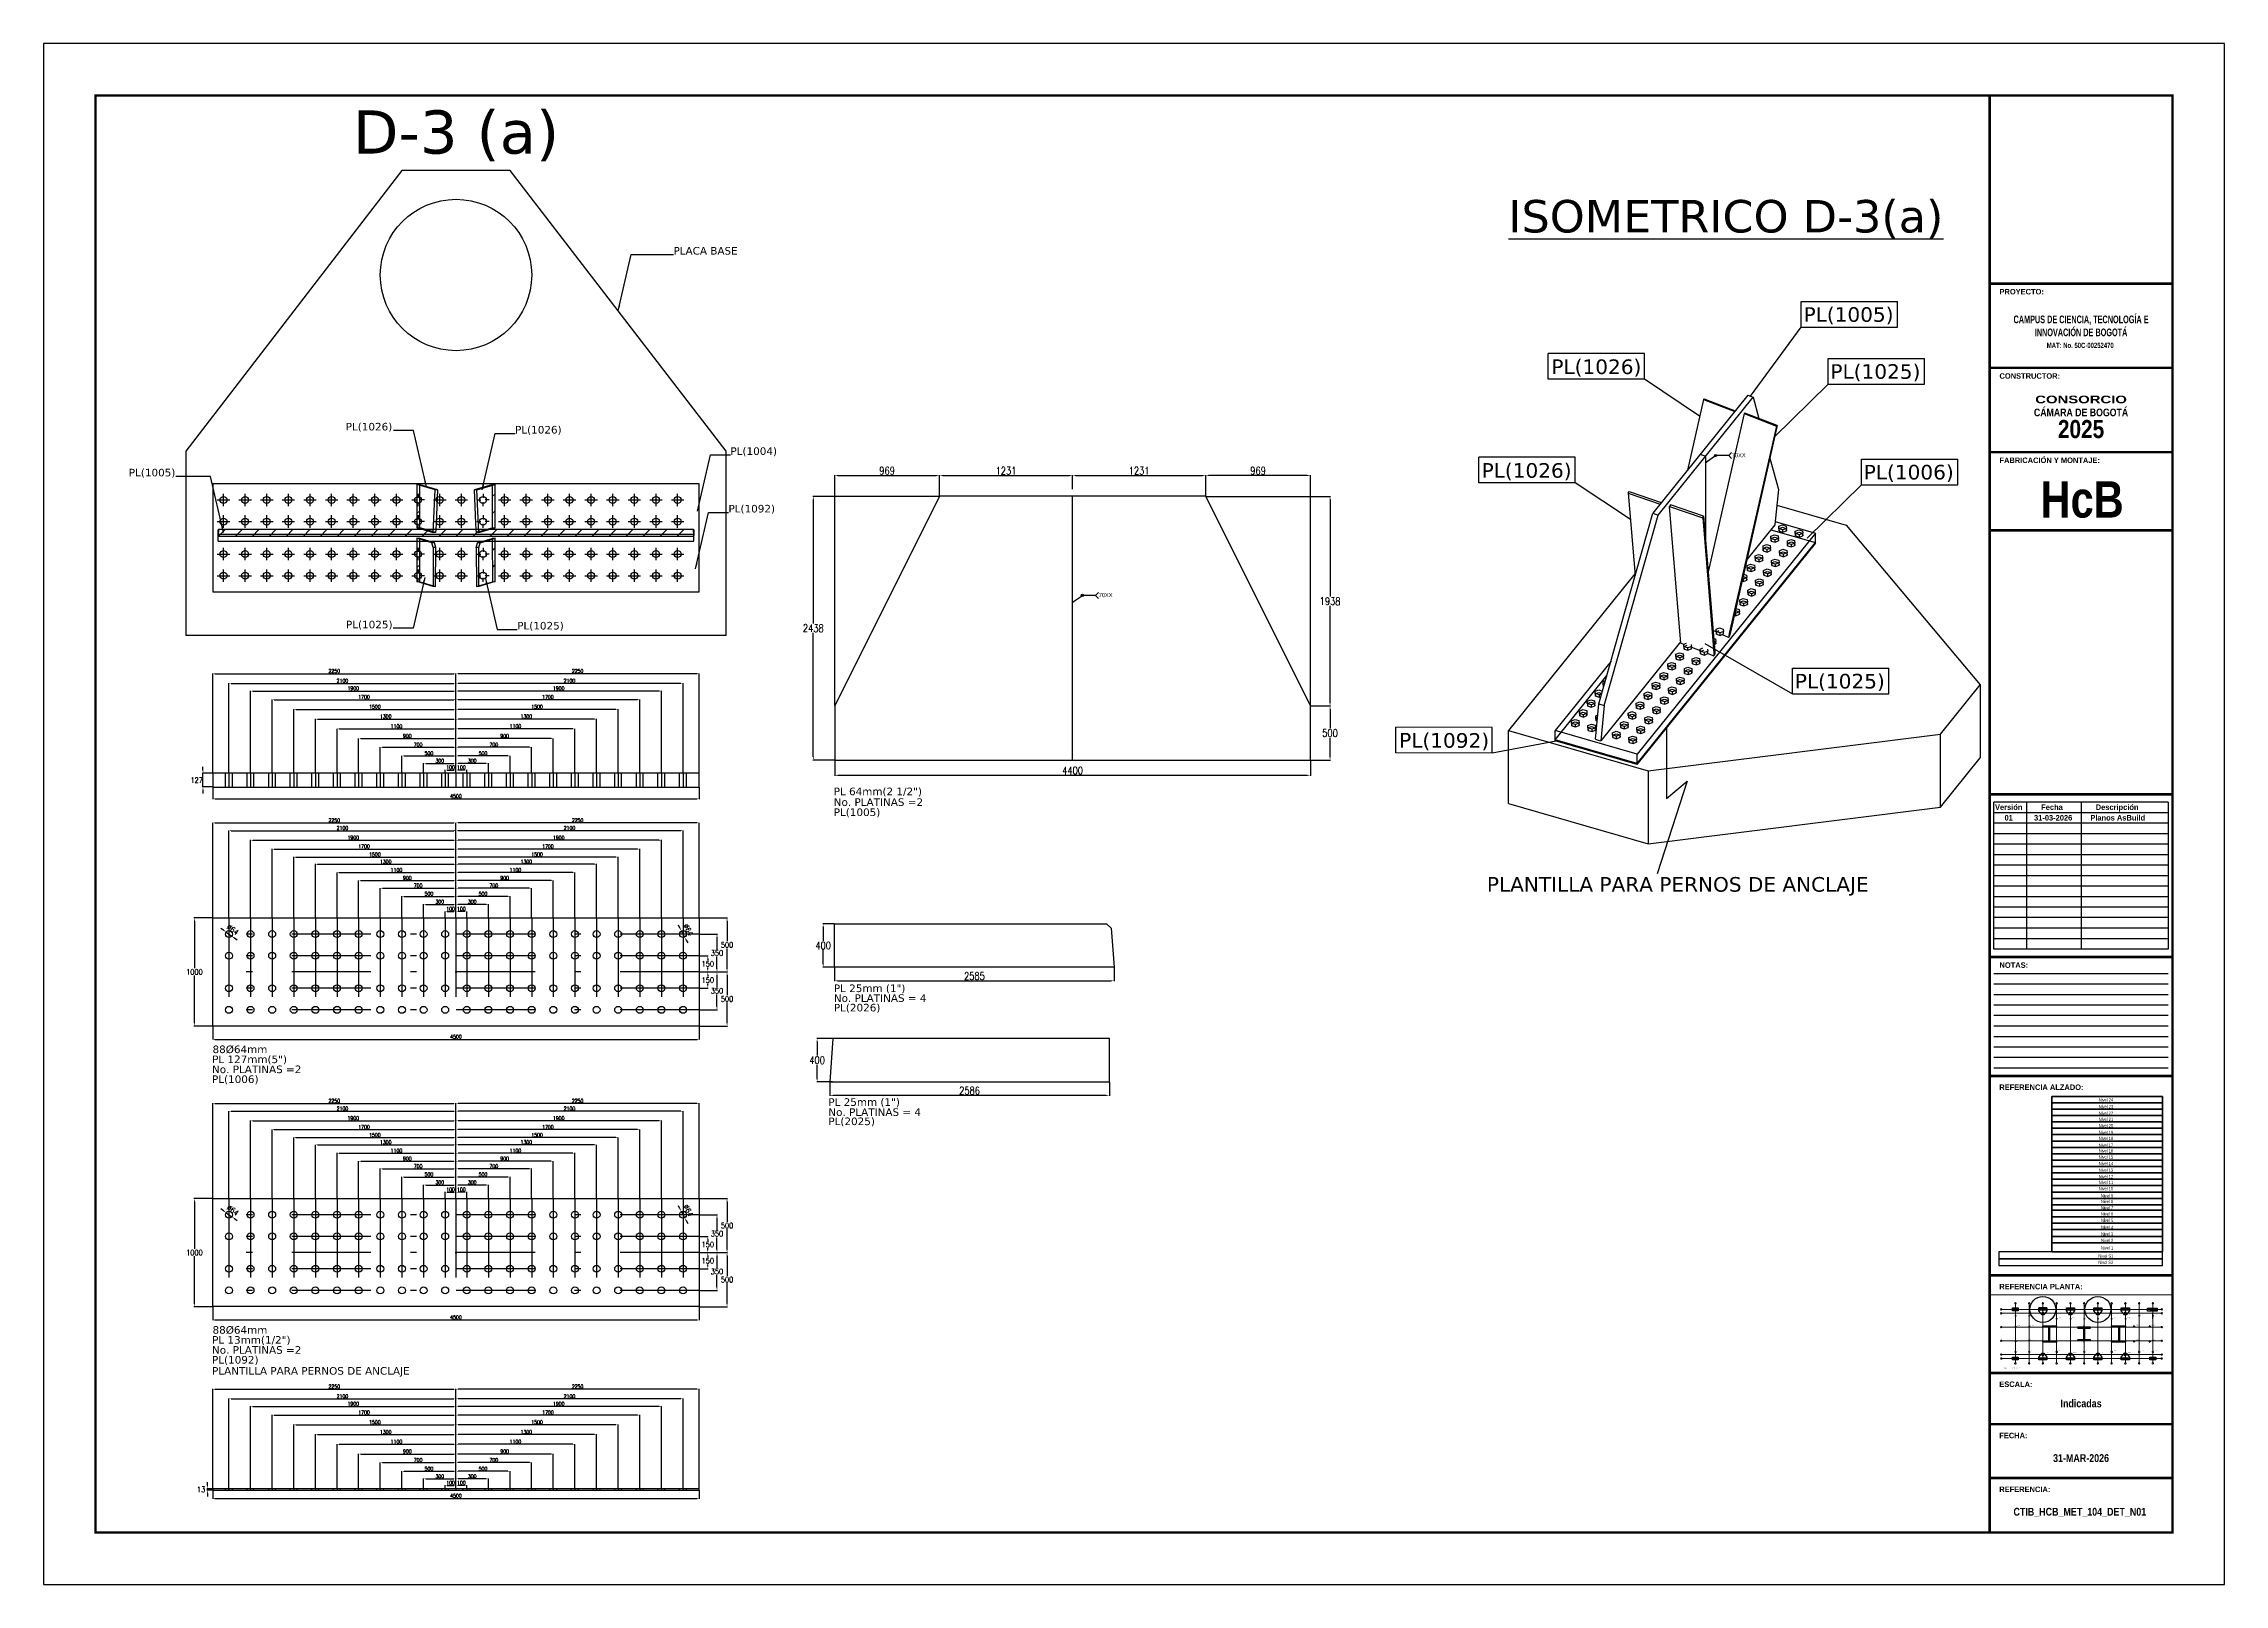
# Paper-space layout 'D-3(a)' of a CAD drawing. Header units: millimetres. Extents: x 9375 to 10216, y 4057 to 4651.
# The model-space entities are those that its viewports show. They can reach past a viewport. Long polylines and large blocks are cut down to what shows.
import ezdxf
from ezdxf.enums import TextEntityAlignment as Align

# ---------------------------------------------------------------- set-up
doc = ezdxf.new("R2010")
doc.units = ezdxf.units.MM
doc.header["$LTSCALE"] = 0.1
for name, pattern in [('ACAD_ISO02W100', [15, 12, -3]), ('DASHDOT', [25.4, 12.7, -6.35, 0, -6.35]), ('DXK_LINE_DOT2', [3.9198, 1.9599, -1.9599]), ('DXK_LINE_DOT3', [5.9187, 2.979, -0.9799, 0.9799, -0.9799]), ('Grid Line', [3.33375, 1.905, -0.47625, 0.47625, -0.47625])]:
    doc.linetypes.add(name, pattern=pattern)
doc.layers.get('0').update_dxf_attribs({"color": 255})
for name, color, linetype in [('CONCRETO', 2, 'Continuous'), ('COTAS', 8, 'Continuous'), ('EJE PERNO', 1, 'DASHDOT'), ('FORMATO', 7, 'Continuous'), ('PERNOS', 3, 'Continuous'), ('PLATINA', 5, 'Continuous'), ('PLATINAS', 5, 'Continuous'), ('ROTÚLOS', 6, 'Continuous'), ('TEXTO GENERAL', 3, 'Continuous'), ('TEXTO GENRAL', 3, 'Continuous'), ('TITULO', 3, 'Continuous')]:
    doc.layers.add(name, color=color, linetype=linetype)
for name, color, linetype, lineweight in [('E_EJES', 8, 'Continuous', 9), ('E_EJES-1', 8, 'Grid Line', 9), ('E_MUROS-1', 2, 'Continuous', 35), ('E_TEXTO', 3, 'Continuous', 9)]:
    doc.layers.add(name, color=color, linetype=linetype, lineweight=lineweight)
doc.styles.add('Arial Narrow_3', font='ARIALN.TTF', dxfattribs={"height": 0.0015})
doc.styles.add('Arial Narrow_B_1', font='ARIALNB.TTF', dxfattribs={"height": 0.0025})
doc.styles.add('CNI_COTAS', font='romans.shx', dxfattribs={"width": 0.8})
doc.styles.add('ROMANS', font='DINGRAFO.SHX')
doc.styles.add('Swis721 LtCn BT_1', font='swisscl.ttf', dxfattribs={"height": 0.42})
doc.styles.add('TEXTO GENERAL', font='verdana.ttf', dxfattribs={"height": 0.9})
doc.styles.add('VERDANA', font='verdana.ttf')
doc.dimstyles.new('1.2', dxfattribs={"dimscale": 0, "dimtxt": 35, "dimasz": 20, "dimexe": 2, "dimexo": 2, "dimgap": 7, "dimtad": 1, "dimdec": 0, "dimzin": 4, "dimdsep": 46, "dimtxsty": 'CNI_COTAS', "dimcen": 0, "dimclrd": 256, "dimclrt": 3, "dimadec": 0, "dimazin": 0, "dimtfac": 1, "dimtdec": 0, "dimtmove": 2, "dimatfit": 0, "dimfxl": 0.05, "dimtolj": 1, "dimtzin": 0, "dimarcsym": 1})
doc.dimstyles.new('1.3', dxfattribs={"dimscale": 0, "dimtxt": 50, "dimasz": 30, "dimexe": 4, "dimexo": 4, "dimgap": 9, "dimtad": 1, "dimdec": 0, "dimzin": 4, "dimdsep": 46, "dimtxsty": 'CNI_COTAS', "dimcen": 0, "dimclrd": 256, "dimclrt": 3, "dimadec": 0, "dimazin": 0, "dimtfac": 1, "dimtdec": 0, "dimtmove": 2, "dimatfit": 0, "dimfxl": 0.05, "dimtolj": 1, "dimtzin": 0, "dimarcsym": 0})
doc.dimstyles.new('1.4', dxfattribs={"dimscale": 0, "dimtxt": 70, "dimasz": 50, "dimexe": 4, "dimexo": 4, "dimgap": 15, "dimtad": 1, "dimdec": 0, "dimzin": 4, "dimdsep": 46, "dimtxsty": 'CNI_COTAS', "dimcen": 0, "dimclrd": 256, "dimclrt": 3, "dimadec": 0, "dimazin": 0, "dimtfac": 1, "dimtdec": 0, "dimtmove": 2, "dimatfit": 0, "dimfxl": 0.05, "dimtolj": 1, "dimtzin": 0, "dimarcsym": 0})

# ---------------------------------------------------------------- blocks, each defined once
blk = doc.blocks.new('Grid - CNI_NOMBRE EJES-372759-_26_00m_LOC COLUMNAS Y MUROS PISO 7')
at = {"layer": 'E_EJES'}
blk.add_circle((0, 0), 0.003, dxfattribs=at)
blk = doc.blocks.new('*D3208')
at = {"layer": 'COTAS', "color": 0, "lineweight": -2, "ltscale": 3, "transparency": 16777216}
for p, q in [((61983, 7273), (61893, 7273)), ((61983, 7146), (61893, 7146))]:
    blk.add_line(p, q, dxfattribs=at)
at = {"layer": 'COTAS', "lineweight": -2, "ltscale": 3, "transparency": 16777216}
for p, q in [((61897, 7303), (61897, 7333)), ((61897, 7146), (61897, 7273)), ((61897, 7116), (61897, 7086))]:
    blk.add_line(p, q, dxfattribs=at)
at = {"layer": 'COTAS', "ltscale": 3, "transparency": 16777216}
for points in [[(61892, 7303), (61902, 7303), (61897, 7273)], [(61892, 7116), (61902, 7116), (61897, 7146)]]:
    blk.add_solid(points, dxfattribs=at)
at = {"layer": 'Defpoints', "color": 0, "ltscale": 3, "transparency": 16777216}
for p in [(61897, 7273), (61987, 7273), (61987, 7146)]:
    blk.add_point(p, dxfattribs=at)
at = {"layer": 'COTAS', "color": 3, "ltscale": 3, "transparency": 16777216, "insert": (61839, 7209), "char_height": 50, "attachment_point": 5, "rotation": 0.2, "style": 'CNI_COTAS'}
blk.add_mtext('\\A1;127', dxfattribs=at)
blk = doc.blocks.new('*D2748')
at = {"layer": 'COTAS', "color": 0, "lineweight": -2, "transparency": 16777216}
for p, q in [((61987, 7144), (61987, 7034)), ((66487, 7144), (66487, 7034))]:
    blk.add_line(p, q, dxfattribs=at)
at = {"layer": 'COTAS', "lineweight": -2, "transparency": 16777216}
blk.add_line((62007, 7036), (66467, 7036), dxfattribs=at)
at = {"layer": 'COTAS', "transparency": 16777216}
for points in [[(62007, 7039), (62007, 7033), (61987, 7036)], [(66467, 7039), (66467, 7033), (66487, 7036)]]:
    blk.add_solid(points, dxfattribs=at)
at = {"layer": 'Defpoints', "color": 0, "transparency": 16777216}
for p in [(61987, 7146), (66487, 7146), (66487, 7036)]:
    blk.add_point(p, dxfattribs=at)
at = {"layer": 'COTAS', "color": 3, "transparency": 16777216, "insert": (64237, 7061), "char_height": 35, "attachment_point": 5, "style": 'CNI_COTAS'}
blk.add_mtext('\\A1;4500', dxfattribs=at)
blk = doc.blocks.new('*D3209')
at = {"layer": 'COTAS', "color": 0, "lineweight": -2, "transparency": 16777216}
for p, q in [((64237, 7275), (64237, 7305)), ((64337, 7275), (64337, 7305))]:
    blk.add_line(p, q, dxfattribs=at)
at = {"layer": 'COTAS', "lineweight": -2, "transparency": 16777216}
blk.add_line((64317, 7303), (64257, 7303), dxfattribs=at)
at = {"layer": 'COTAS', "transparency": 16777216}
for points in [[(64257, 7306), (64257, 7300), (64237, 7303)], [(64317, 7306), (64317, 7300), (64337, 7303)]]:
    blk.add_solid(points, dxfattribs=at)
at = {"layer": 'Defpoints', "color": 0, "transparency": 16777216}
for p in [(64237, 7303), (64237, 7273), (64337, 7273)]:
    blk.add_point(p, dxfattribs=at)
at = {"layer": 'COTAS', "color": 3, "transparency": 16777216, "insert": (64287, 7328), "char_height": 35, "attachment_point": 5, "style": 'CNI_COTAS'}
blk.add_mtext('\\A1;100', dxfattribs=at)
blk = doc.blocks.new('*D3210')
at = {"layer": 'COTAS', "color": 0, "lineweight": -2, "transparency": 16777216}
for p, q in [((64237, 7275), (64237, 7365)), ((64537, 7275), (64537, 7365))]:
    blk.add_line(p, q, dxfattribs=at)
at = {"layer": 'COTAS', "lineweight": -2, "transparency": 16777216}
blk.add_line((64517, 7363), (64257, 7363), dxfattribs=at)
at = {"layer": 'COTAS', "transparency": 16777216}
for points in [[(64257, 7366), (64257, 7360), (64237, 7363)], [(64517, 7366), (64517, 7360), (64537, 7363)]]:
    blk.add_solid(points, dxfattribs=at)
at = {"layer": 'Defpoints', "color": 0, "transparency": 16777216}
for p in [(64237, 7363), (64237, 7273), (64537, 7273)]:
    blk.add_point(p, dxfattribs=at)
at = {"layer": 'COTAS', "color": 3, "transparency": 16777216, "insert": (64387, 7388), "char_height": 35, "attachment_point": 5, "style": 'CNI_COTAS'}
blk.add_mtext('\\A1;300', dxfattribs=at)
blk = doc.blocks.new('*D3211')
at = {"layer": 'COTAS', "color": 0, "lineweight": -2, "transparency": 16777216}
for p, q in [((64237, 7275), (64237, 7435)), ((64737, 7275), (64737, 7435))]:
    blk.add_line(p, q, dxfattribs=at)
at = {"layer": 'COTAS', "lineweight": -2, "transparency": 16777216}
blk.add_line((64717, 7433), (64257, 7433), dxfattribs=at)
at = {"layer": 'COTAS', "transparency": 16777216}
for points in [[(64257, 7436), (64257, 7430), (64237, 7433)], [(64717, 7436), (64717, 7430), (64737, 7433)]]:
    blk.add_solid(points, dxfattribs=at)
at = {"layer": 'Defpoints', "color": 0, "transparency": 16777216}
for p in [(64237, 7433), (64237, 7273), (64737, 7273)]:
    blk.add_point(p, dxfattribs=at)
at = {"layer": 'COTAS', "color": 3, "transparency": 16777216, "insert": (64487, 7458), "char_height": 35, "attachment_point": 5, "style": 'CNI_COTAS'}
blk.add_mtext('\\A1;500', dxfattribs=at)
blk = doc.blocks.new('*D3212')
at = {"layer": 'COTAS', "color": 0, "lineweight": -2, "transparency": 16777216}
for p, q in [((64237, 7275), (64237, 7515)), ((64937, 7275), (64937, 7515))]:
    blk.add_line(p, q, dxfattribs=at)
at = {"layer": 'COTAS', "lineweight": -2, "transparency": 16777216}
blk.add_line((64917, 7513), (64257, 7513), dxfattribs=at)
at = {"layer": 'COTAS', "transparency": 16777216}
for points in [[(64257, 7516), (64257, 7510), (64237, 7513)], [(64917, 7516), (64917, 7510), (64937, 7513)]]:
    blk.add_solid(points, dxfattribs=at)
at = {"layer": 'Defpoints', "color": 0, "transparency": 16777216}
for p in [(64237, 7513), (64237, 7273), (64937, 7273)]:
    blk.add_point(p, dxfattribs=at)
at = {"layer": 'COTAS', "color": 3, "transparency": 16777216, "insert": (64587, 7538), "char_height": 35, "attachment_point": 5, "style": 'CNI_COTAS'}
blk.add_mtext('\\A1;700', dxfattribs=at)
blk = doc.blocks.new('*D3213')
at = {"layer": 'COTAS', "color": 0, "lineweight": -2, "transparency": 16777216}
for p, q in [((64237, 7275), (64237, 7595)), ((65137, 7275), (65137, 7595))]:
    blk.add_line(p, q, dxfattribs=at)
at = {"layer": 'COTAS', "lineweight": -2, "transparency": 16777216}
blk.add_line((65117, 7593), (64257, 7593), dxfattribs=at)
at = {"layer": 'COTAS', "transparency": 16777216}
for points in [[(64257, 7596), (64257, 7590), (64237, 7593)], [(65117, 7596), (65117, 7590), (65137, 7593)]]:
    blk.add_solid(points, dxfattribs=at)
at = {"layer": 'Defpoints', "color": 0, "transparency": 16777216}
for p in [(64237, 7593), (64237, 7273), (65137, 7273)]:
    blk.add_point(p, dxfattribs=at)
at = {"layer": 'COTAS', "color": 3, "transparency": 16777216, "insert": (64687, 7618), "char_height": 35, "attachment_point": 5, "style": 'CNI_COTAS'}
blk.add_mtext('\\A1;900', dxfattribs=at)
blk = doc.blocks.new('*D3214')
at = {"layer": 'COTAS', "color": 0, "lineweight": -2, "transparency": 16777216}
for p, q in [((64237, 7275), (64237, 7685)), ((65337, 7275), (65337, 7685))]:
    blk.add_line(p, q, dxfattribs=at)
at = {"layer": 'COTAS', "lineweight": -2, "transparency": 16777216}
blk.add_line((65317, 7683), (64257, 7683), dxfattribs=at)
at = {"layer": 'COTAS', "transparency": 16777216}
for points in [[(64257, 7686), (64257, 7680), (64237, 7683)], [(65317, 7686), (65317, 7680), (65337, 7683)]]:
    blk.add_solid(points, dxfattribs=at)
at = {"layer": 'Defpoints', "color": 0, "transparency": 16777216}
for p in [(64237, 7683), (64237, 7273), (65337, 7273)]:
    blk.add_point(p, dxfattribs=at)
at = {"layer": 'COTAS', "color": 3, "transparency": 16777216, "insert": (64787, 7708), "char_height": 35, "attachment_point": 5, "style": 'CNI_COTAS'}
blk.add_mtext('\\A1;1100', dxfattribs=at)
blk = doc.blocks.new('*D3215')
at = {"layer": 'COTAS', "color": 0, "lineweight": -2, "transparency": 16777216}
for p, q in [((64237, 7275), (64237, 7775)), ((65537, 7275), (65537, 7775))]:
    blk.add_line(p, q, dxfattribs=at)
at = {"layer": 'COTAS', "lineweight": -2, "transparency": 16777216}
blk.add_line((65517, 7773), (64257, 7773), dxfattribs=at)
at = {"layer": 'COTAS', "transparency": 16777216}
for points in [[(64257, 7776), (64257, 7770), (64237, 7773)], [(65517, 7776), (65517, 7770), (65537, 7773)]]:
    blk.add_solid(points, dxfattribs=at)
at = {"layer": 'Defpoints', "color": 0, "transparency": 16777216}
for p in [(64237, 7773), (64237, 7273), (65537, 7273)]:
    blk.add_point(p, dxfattribs=at)
at = {"layer": 'COTAS', "color": 3, "transparency": 16777216, "insert": (64887, 7798), "char_height": 35, "attachment_point": 5, "style": 'CNI_COTAS'}
blk.add_mtext('\\A1;1300', dxfattribs=at)
blk = doc.blocks.new('*D3216')
at = {"layer": 'COTAS', "color": 0, "lineweight": -2, "transparency": 16777216}
for p, q in [((64237, 7275), (64237, 7865)), ((65737, 7275), (65737, 7865))]:
    blk.add_line(p, q, dxfattribs=at)
at = {"layer": 'COTAS', "lineweight": -2, "transparency": 16777216}
blk.add_line((65717, 7863), (64257, 7863), dxfattribs=at)
at = {"layer": 'COTAS', "transparency": 16777216}
for points in [[(64257, 7866), (64257, 7860), (64237, 7863)], [(65717, 7866), (65717, 7860), (65737, 7863)]]:
    blk.add_solid(points, dxfattribs=at)
at = {"layer": 'Defpoints', "color": 0, "transparency": 16777216}
for p in [(64237, 7863), (64237, 7273), (65737, 7273)]:
    blk.add_point(p, dxfattribs=at)
at = {"layer": 'COTAS', "color": 3, "transparency": 16777216, "insert": (64987, 7888), "char_height": 35, "attachment_point": 5, "style": 'CNI_COTAS'}
blk.add_mtext('\\A1;1500', dxfattribs=at)
blk = doc.blocks.new('*D3217')
at = {"layer": 'COTAS', "color": 0, "lineweight": -2, "transparency": 16777216}
for p, q in [((64237, 7275), (64237, 7955)), ((65937, 7275), (65937, 7955))]:
    blk.add_line(p, q, dxfattribs=at)
at = {"layer": 'COTAS', "lineweight": -2, "transparency": 16777216}
blk.add_line((65917, 7953), (64257, 7953), dxfattribs=at)
at = {"layer": 'COTAS', "transparency": 16777216}
for points in [[(64257, 7956), (64257, 7950), (64237, 7953)], [(65917, 7956), (65917, 7950), (65937, 7953)]]:
    blk.add_solid(points, dxfattribs=at)
at = {"layer": 'Defpoints', "color": 0, "transparency": 16777216}
for p in [(64237, 7953), (64237, 7273), (65937, 7273)]:
    blk.add_point(p, dxfattribs=at)
at = {"layer": 'COTAS', "color": 3, "transparency": 16777216, "insert": (65087, 7978), "char_height": 35, "attachment_point": 5, "style": 'CNI_COTAS'}
blk.add_mtext('\\A1;1700', dxfattribs=at)
blk = doc.blocks.new('*D3218')
at = {"layer": 'COTAS', "color": 0, "lineweight": -2, "transparency": 16777216}
for p, q in [((64237, 7275), (64237, 8035)), ((66137, 7275), (66137, 8035))]:
    blk.add_line(p, q, dxfattribs=at)
at = {"layer": 'COTAS', "lineweight": -2, "transparency": 16777216}
blk.add_line((66117, 8033), (64257, 8033), dxfattribs=at)
at = {"layer": 'COTAS', "transparency": 16777216}
for points in [[(64257, 8036), (64257, 8030), (64237, 8033)], [(66117, 8036), (66117, 8030), (66137, 8033)]]:
    blk.add_solid(points, dxfattribs=at)
at = {"layer": 'Defpoints', "color": 0, "transparency": 16777216}
for p in [(64237, 8033), (64237, 7273), (66137, 7273)]:
    blk.add_point(p, dxfattribs=at)
at = {"layer": 'COTAS', "color": 3, "transparency": 16777216, "insert": (65187, 8058), "char_height": 35, "attachment_point": 5, "style": 'CNI_COTAS'}
blk.add_mtext('\\A1;1900', dxfattribs=at)
blk = doc.blocks.new('*D3219')
at = {"layer": 'COTAS', "color": 0, "lineweight": -2, "transparency": 16777216}
for p, q in [((64237, 7275), (64237, 8105)), ((66337, 7275), (66337, 8105))]:
    blk.add_line(p, q, dxfattribs=at)
at = {"layer": 'COTAS', "lineweight": -2, "transparency": 16777216}
blk.add_line((66317, 8103), (64257, 8103), dxfattribs=at)
at = {"layer": 'COTAS', "transparency": 16777216}
for points in [[(64257, 8106), (64257, 8100), (64237, 8103)], [(66317, 8106), (66317, 8100), (66337, 8103)]]:
    blk.add_solid(points, dxfattribs=at)
at = {"layer": 'Defpoints', "color": 0, "transparency": 16777216}
for p in [(64237, 8103), (64237, 7273), (66337, 7273)]:
    blk.add_point(p, dxfattribs=at)
at = {"layer": 'COTAS', "color": 3, "transparency": 16777216, "insert": (65287, 8128), "char_height": 35, "attachment_point": 5, "style": 'CNI_COTAS'}
blk.add_mtext('\\A1;2100', dxfattribs=at)
blk = doc.blocks.new('*D3220')
at = {"layer": 'COTAS', "color": 0, "lineweight": -2, "transparency": 16777216}
for p, q in [((64237, 7275), (64237, 8195)), ((66487, 7275), (66487, 8195))]:
    blk.add_line(p, q, dxfattribs=at)
at = {"layer": 'COTAS', "lineweight": -2, "transparency": 16777216}
blk.add_line((66467, 8193), (64257, 8193), dxfattribs=at)
at = {"layer": 'COTAS', "transparency": 16777216}
for points in [[(64257, 8196), (64257, 8190), (64237, 8193)], [(66467, 8196), (66467, 8190), (66487, 8193)]]:
    blk.add_solid(points, dxfattribs=at)
at = {"layer": 'Defpoints', "color": 0, "transparency": 16777216}
for p in [(64237, 8193), (64237, 7273), (66487, 7273)]:
    blk.add_point(p, dxfattribs=at)
at = {"layer": 'COTAS', "color": 3, "transparency": 16777216, "insert": (65362, 8218), "char_height": 35, "attachment_point": 5, "style": 'CNI_COTAS'}
blk.add_mtext('\\A1;2250', dxfattribs=at)
blk = doc.blocks.new('*D2749')
at = {"layer": 'COTAS', "color": 0, "lineweight": -2, "transparency": 16777216}
for p, q in [((64137, 7275), (64137, 7305)), ((64237, 7275), (64237, 7305))]:
    blk.add_line(p, q, dxfattribs=at)
at = {"layer": 'COTAS', "lineweight": -2, "transparency": 16777216}
blk.add_line((64157, 7303), (64217, 7303), dxfattribs=at)
at = {"layer": 'COTAS', "transparency": 16777216}
for points in [[(64157, 7306), (64157, 7300), (64137, 7303)], [(64217, 7306), (64217, 7300), (64237, 7303)]]:
    blk.add_solid(points, dxfattribs=at)
at = {"layer": 'Defpoints', "color": 0, "transparency": 16777216}
for p in [(64137, 7273), (64237, 7303), (64237, 7273)]:
    blk.add_point(p, dxfattribs=at)
at = {"layer": 'COTAS', "color": 3, "transparency": 16777216, "insert": (64187, 7328), "char_height": 35, "attachment_point": 5, "style": 'CNI_COTAS'}
blk.add_mtext('\\A1;100', dxfattribs=at)
blk = doc.blocks.new('*D2750')
at = {"layer": 'COTAS', "color": 0, "lineweight": -2, "transparency": 16777216}
for p, q in [((63937, 7275), (63937, 7365)), ((64237, 7275), (64237, 7365))]:
    blk.add_line(p, q, dxfattribs=at)
at = {"layer": 'COTAS', "lineweight": -2, "transparency": 16777216}
blk.add_line((63957, 7363), (64217, 7363), dxfattribs=at)
at = {"layer": 'COTAS', "transparency": 16777216}
for points in [[(63957, 7366), (63957, 7360), (63937, 7363)], [(64217, 7366), (64217, 7360), (64237, 7363)]]:
    blk.add_solid(points, dxfattribs=at)
at = {"layer": 'Defpoints', "color": 0, "transparency": 16777216}
for p in [(63937, 7273), (64237, 7363), (64237, 7273)]:
    blk.add_point(p, dxfattribs=at)
at = {"layer": 'COTAS', "color": 3, "transparency": 16777216, "insert": (64087, 7388), "char_height": 35, "attachment_point": 5, "style": 'CNI_COTAS'}
blk.add_mtext('\\A1;300', dxfattribs=at)
blk = doc.blocks.new('*D2751')
at = {"layer": 'COTAS', "color": 0, "lineweight": -2, "transparency": 16777216}
for p, q in [((63737, 7275), (63737, 7435)), ((64237, 7275), (64237, 7435))]:
    blk.add_line(p, q, dxfattribs=at)
at = {"layer": 'COTAS', "lineweight": -2, "transparency": 16777216}
blk.add_line((63757, 7433), (64217, 7433), dxfattribs=at)
at = {"layer": 'COTAS', "transparency": 16777216}
for points in [[(63757, 7436), (63757, 7430), (63737, 7433)], [(64217, 7436), (64217, 7430), (64237, 7433)]]:
    blk.add_solid(points, dxfattribs=at)
at = {"layer": 'Defpoints', "color": 0, "transparency": 16777216}
for p in [(63737, 7273), (64237, 7433), (64237, 7273)]:
    blk.add_point(p, dxfattribs=at)
at = {"layer": 'COTAS', "color": 3, "transparency": 16777216, "insert": (63987, 7458), "char_height": 35, "attachment_point": 5, "style": 'CNI_COTAS'}
blk.add_mtext('\\A1;500', dxfattribs=at)
blk = doc.blocks.new('*D2718')
at = {"layer": 'COTAS', "color": 0, "lineweight": -2, "transparency": 16777216}
for p, q in [((63537, 7275), (63537, 7515)), ((64237, 7275), (64237, 7515))]:
    blk.add_line(p, q, dxfattribs=at)
at = {"layer": 'COTAS', "lineweight": -2, "transparency": 16777216}
blk.add_line((63557, 7513), (64217, 7513), dxfattribs=at)
at = {"layer": 'COTAS', "transparency": 16777216}
for points in [[(63557, 7516), (63557, 7510), (63537, 7513)], [(64217, 7516), (64217, 7510), (64237, 7513)]]:
    blk.add_solid(points, dxfattribs=at)
at = {"layer": 'Defpoints', "color": 0, "transparency": 16777216}
for p in [(64237, 7513), (63537, 7273), (64237, 7273)]:
    blk.add_point(p, dxfattribs=at)
at = {"layer": 'COTAS', "color": 3, "transparency": 16777216, "insert": (63887, 7538), "char_height": 35, "attachment_point": 5, "style": 'CNI_COTAS'}
blk.add_mtext('\\A1;700', dxfattribs=at)
blk = doc.blocks.new('*D2719')
at = {"layer": 'COTAS', "color": 0, "lineweight": -2, "transparency": 16777216}
for p, q in [((63337, 7275), (63337, 7595)), ((64237, 7275), (64237, 7595))]:
    blk.add_line(p, q, dxfattribs=at)
at = {"layer": 'COTAS', "lineweight": -2, "transparency": 16777216}
blk.add_line((63357, 7593), (64217, 7593), dxfattribs=at)
at = {"layer": 'COTAS', "transparency": 16777216}
for points in [[(63357, 7596), (63357, 7590), (63337, 7593)], [(64217, 7596), (64217, 7590), (64237, 7593)]]:
    blk.add_solid(points, dxfattribs=at)
at = {"layer": 'Defpoints', "color": 0, "transparency": 16777216}
for p in [(64237, 7593), (63337, 7273), (64237, 7273)]:
    blk.add_point(p, dxfattribs=at)
at = {"layer": 'COTAS', "color": 3, "transparency": 16777216, "insert": (63787, 7618), "char_height": 35, "attachment_point": 5, "style": 'CNI_COTAS'}
blk.add_mtext('\\A1;900', dxfattribs=at)
blk = doc.blocks.new('*D2720')
at = {"layer": 'COTAS', "color": 0, "lineweight": -2, "transparency": 16777216}
for p, q in [((63137, 7275), (63137, 7685)), ((64237, 7275), (64237, 7685))]:
    blk.add_line(p, q, dxfattribs=at)
at = {"layer": 'COTAS', "lineweight": -2, "transparency": 16777216}
blk.add_line((63157, 7683), (64217, 7683), dxfattribs=at)
at = {"layer": 'COTAS', "transparency": 16777216}
for points in [[(63157, 7686), (63157, 7680), (63137, 7683)], [(64217, 7686), (64217, 7680), (64237, 7683)]]:
    blk.add_solid(points, dxfattribs=at)
at = {"layer": 'Defpoints', "color": 0, "transparency": 16777216}
for p in [(64237, 7683), (63137, 7273), (64237, 7273)]:
    blk.add_point(p, dxfattribs=at)
at = {"layer": 'COTAS', "color": 3, "transparency": 16777216, "insert": (63687, 7708), "char_height": 35, "attachment_point": 5, "style": 'CNI_COTAS'}
blk.add_mtext('\\A1;1100', dxfattribs=at)
blk = doc.blocks.new('*D2721')
at = {"layer": 'COTAS', "color": 0, "lineweight": -2, "transparency": 16777216}
for p, q in [((62937, 7275), (62937, 7775)), ((64237, 7275), (64237, 7775))]:
    blk.add_line(p, q, dxfattribs=at)
at = {"layer": 'COTAS', "lineweight": -2, "transparency": 16777216}
blk.add_line((62957, 7773), (64217, 7773), dxfattribs=at)
at = {"layer": 'COTAS', "transparency": 16777216}
for points in [[(62957, 7776), (62957, 7770), (62937, 7773)], [(64217, 7776), (64217, 7770), (64237, 7773)]]:
    blk.add_solid(points, dxfattribs=at)
at = {"layer": 'Defpoints', "color": 0, "transparency": 16777216}
for p in [(64237, 7773), (62937, 7273), (64237, 7273)]:
    blk.add_point(p, dxfattribs=at)
at = {"layer": 'COTAS', "color": 3, "transparency": 16777216, "insert": (63587, 7798), "char_height": 35, "attachment_point": 5, "style": 'CNI_COTAS'}
blk.add_mtext('\\A1;1300', dxfattribs=at)
blk = doc.blocks.new('*D2722')
at = {"layer": 'COTAS', "color": 0, "lineweight": -2, "transparency": 16777216}
for p, q in [((62737, 7275), (62737, 7865)), ((64237, 7275), (64237, 7865))]:
    blk.add_line(p, q, dxfattribs=at)
at = {"layer": 'COTAS', "lineweight": -2, "transparency": 16777216}
blk.add_line((62757, 7863), (64217, 7863), dxfattribs=at)
at = {"layer": 'COTAS', "transparency": 16777216}
for points in [[(62757, 7866), (62757, 7860), (62737, 7863)], [(64217, 7866), (64217, 7860), (64237, 7863)]]:
    blk.add_solid(points, dxfattribs=at)
at = {"layer": 'Defpoints', "color": 0, "transparency": 16777216}
for p in [(64237, 7863), (62737, 7273), (64237, 7273)]:
    blk.add_point(p, dxfattribs=at)
at = {"layer": 'COTAS', "color": 3, "transparency": 16777216, "insert": (63487, 7888), "char_height": 35, "attachment_point": 5, "style": 'CNI_COTAS'}
blk.add_mtext('\\A1;1500', dxfattribs=at)
blk = doc.blocks.new('*D2723')
at = {"layer": 'COTAS', "color": 0, "lineweight": -2, "transparency": 16777216}
for p, q in [((62537, 7275), (62537, 7955)), ((64237, 7275), (64237, 7955))]:
    blk.add_line(p, q, dxfattribs=at)
at = {"layer": 'COTAS', "lineweight": -2, "transparency": 16777216}
blk.add_line((62557, 7953), (64217, 7953), dxfattribs=at)
at = {"layer": 'COTAS', "transparency": 16777216}
for points in [[(62557, 7956), (62557, 7950), (62537, 7953)], [(64217, 7956), (64217, 7950), (64237, 7953)]]:
    blk.add_solid(points, dxfattribs=at)
at = {"layer": 'Defpoints', "color": 0, "transparency": 16777216}
for p in [(64237, 7953), (62537, 7273), (64237, 7273)]:
    blk.add_point(p, dxfattribs=at)
at = {"layer": 'COTAS', "color": 3, "transparency": 16777216, "insert": (63387, 7978), "char_height": 35, "attachment_point": 5, "style": 'CNI_COTAS'}
blk.add_mtext('\\A1;1700', dxfattribs=at)
blk = doc.blocks.new('*D2724')
at = {"layer": 'COTAS', "color": 0, "lineweight": -2, "transparency": 16777216}
for p, q in [((62337, 7275), (62337, 8035)), ((64237, 7275), (64237, 8035))]:
    blk.add_line(p, q, dxfattribs=at)
at = {"layer": 'COTAS', "lineweight": -2, "transparency": 16777216}
blk.add_line((62357, 8033), (64217, 8033), dxfattribs=at)
at = {"layer": 'COTAS', "transparency": 16777216}
for points in [[(62357, 8036), (62357, 8030), (62337, 8033)], [(64217, 8036), (64217, 8030), (64237, 8033)]]:
    blk.add_solid(points, dxfattribs=at)
at = {"layer": 'Defpoints', "color": 0, "transparency": 16777216}
for p in [(64237, 8033), (62337, 7273), (64237, 7273)]:
    blk.add_point(p, dxfattribs=at)
at = {"layer": 'COTAS', "color": 3, "transparency": 16777216, "insert": (63287, 8058), "char_height": 35, "attachment_point": 5, "style": 'CNI_COTAS'}
blk.add_mtext('\\A1;1900', dxfattribs=at)
blk = doc.blocks.new('*D2725')
at = {"layer": 'COTAS', "color": 0, "lineweight": -2, "transparency": 16777216}
for p, q in [((62137, 7275), (62137, 8105)), ((64237, 7275), (64237, 8105))]:
    blk.add_line(p, q, dxfattribs=at)
at = {"layer": 'COTAS', "lineweight": -2, "transparency": 16777216}
blk.add_line((62157, 8103), (64217, 8103), dxfattribs=at)
at = {"layer": 'COTAS', "transparency": 16777216}
for points in [[(62157, 8106), (62157, 8100), (62137, 8103)], [(64217, 8106), (64217, 8100), (64237, 8103)]]:
    blk.add_solid(points, dxfattribs=at)
at = {"layer": 'Defpoints', "color": 0, "transparency": 16777216}
for p in [(64237, 8103), (62137, 7273), (64237, 7273)]:
    blk.add_point(p, dxfattribs=at)
at = {"layer": 'COTAS', "color": 3, "transparency": 16777216, "insert": (63187, 8128), "char_height": 35, "attachment_point": 5, "style": 'CNI_COTAS'}
blk.add_mtext('\\A1;2100', dxfattribs=at)
blk = doc.blocks.new('*D2726')
at = {"layer": 'COTAS', "color": 0, "lineweight": -2, "transparency": 16777216}
for p, q in [((61987, 7275), (61987, 8195)), ((64237, 7275), (64237, 8195))]:
    blk.add_line(p, q, dxfattribs=at)
at = {"layer": 'COTAS', "lineweight": -2, "transparency": 16777216}
blk.add_line((62007, 8193), (64217, 8193), dxfattribs=at)
at = {"layer": 'COTAS', "transparency": 16777216}
for points in [[(62007, 8196), (62007, 8190), (61987, 8193)], [(64217, 8196), (64217, 8190), (64237, 8193)]]:
    blk.add_solid(points, dxfattribs=at)
at = {"layer": 'Defpoints', "color": 0, "transparency": 16777216}
for p in [(64237, 8193), (61987, 7273), (64237, 7273)]:
    blk.add_point(p, dxfattribs=at)
at = {"layer": 'COTAS', "color": 3, "transparency": 16777216, "insert": (63112, 8218), "char_height": 35, "attachment_point": 5, "style": 'CNI_COTAS'}
blk.add_mtext('\\A1;2250', dxfattribs=at)
blk = doc.blocks.new('*D3194')
at = {"layer": 'COTAS', "color": 0, "lineweight": -2, "ltscale": 3, "transparency": 16777216}
for p, q in [((61983, 658), (61934, 658)), ((61983, 645), (61934, 645))]:
    blk.add_line(p, q, dxfattribs=at)
at = {"layer": 'COTAS', "lineweight": -2, "ltscale": 3, "transparency": 16777216}
for p, q in [((61938, 688), (61938, 718)), ((61938, 645), (61938, 658)), ((61938, 615), (61938, 585))]:
    blk.add_line(p, q, dxfattribs=at)
at = {"layer": 'COTAS', "ltscale": 3, "transparency": 16777216}
for points in [[(61933, 688), (61943, 688), (61938, 658)], [(61933, 615), (61943, 615), (61938, 645)]]:
    blk.add_solid(points, dxfattribs=at)
at = {"layer": 'Defpoints', "color": 0, "ltscale": 3, "transparency": 16777216}
for p in [(61938, 658), (61987, 658), (61987, 645)]:
    blk.add_point(p, dxfattribs=at)
at = {"layer": 'COTAS', "color": 3, "ltscale": 3, "transparency": 16777216, "insert": (61880, 652), "char_height": 50, "attachment_point": 5, "rotation": 0.2, "style": 'CNI_COTAS'}
blk.add_mtext('\\A1;13', dxfattribs=at)
blk = doc.blocks.new('*D3195')
at = {"layer": 'COTAS', "color": 0, "lineweight": -2, "transparency": 16777216}
for p, q in [((61987, 643), (61987, 566)), ((66487, 643), (66487, 566))]:
    blk.add_line(p, q, dxfattribs=at)
at = {"layer": 'COTAS', "lineweight": -2, "transparency": 16777216}
blk.add_line((62007, 568), (66467, 568), dxfattribs=at)
at = {"layer": 'COTAS', "transparency": 16777216}
for points in [[(62007, 572), (62007, 565), (61987, 568)], [(66467, 572), (66467, 565), (66487, 568)]]:
    blk.add_solid(points, dxfattribs=at)
at = {"layer": 'Defpoints', "color": 0, "transparency": 16777216}
for p in [(61987, 645), (66487, 645), (66487, 568)]:
    blk.add_point(p, dxfattribs=at)
at = {"layer": 'COTAS', "color": 3, "transparency": 16777216, "insert": (64237, 593), "char_height": 35, "attachment_point": 5, "style": 'CNI_COTAS'}
blk.add_mtext('\\A1;4500', dxfattribs=at)
blk = doc.blocks.new('*D3196')
at = {"layer": 'COTAS', "color": 0, "lineweight": -2, "transparency": 16777216}
for p, q in [((64237, 660), (64237, 691)), ((64337, 660), (64337, 691))]:
    blk.add_line(p, q, dxfattribs=at)
at = {"layer": 'COTAS', "lineweight": -2, "transparency": 16777216}
blk.add_line((64317, 689), (64257, 689), dxfattribs=at)
at = {"layer": 'COTAS', "transparency": 16777216}
for points in [[(64257, 692), (64257, 686), (64237, 689)], [(64317, 692), (64317, 686), (64337, 689)]]:
    blk.add_solid(points, dxfattribs=at)
at = {"layer": 'Defpoints', "color": 0, "transparency": 16777216}
for p in [(64237, 689), (64237, 658), (64337, 658)]:
    blk.add_point(p, dxfattribs=at)
at = {"layer": 'COTAS', "color": 3, "transparency": 16777216, "insert": (64287, 713), "char_height": 35, "attachment_point": 5, "style": 'CNI_COTAS'}
blk.add_mtext('\\A1;100', dxfattribs=at)
blk = doc.blocks.new('*D3197')
at = {"layer": 'COTAS', "color": 0, "lineweight": -2, "transparency": 16777216}
for p, q in [((64237, 660), (64237, 751)), ((64537, 660), (64537, 751))]:
    blk.add_line(p, q, dxfattribs=at)
at = {"layer": 'COTAS', "lineweight": -2, "transparency": 16777216}
blk.add_line((64517, 749), (64257, 749), dxfattribs=at)
at = {"layer": 'COTAS', "transparency": 16777216}
for points in [[(64257, 752), (64257, 746), (64237, 749)], [(64517, 752), (64517, 746), (64537, 749)]]:
    blk.add_solid(points, dxfattribs=at)
at = {"layer": 'Defpoints', "color": 0, "transparency": 16777216}
for p in [(64237, 749), (64237, 658), (64537, 658)]:
    blk.add_point(p, dxfattribs=at)
at = {"layer": 'COTAS', "color": 3, "transparency": 16777216, "insert": (64387, 773), "char_height": 35, "attachment_point": 5, "style": 'CNI_COTAS'}
blk.add_mtext('\\A1;300', dxfattribs=at)
blk = doc.blocks.new('*D3198')
at = {"layer": 'COTAS', "color": 0, "lineweight": -2, "transparency": 16777216}
for p, q in [((64237, 660), (64237, 821)), ((64737, 660), (64737, 821))]:
    blk.add_line(p, q, dxfattribs=at)
at = {"layer": 'COTAS', "lineweight": -2, "transparency": 16777216}
blk.add_line((64717, 819), (64257, 819), dxfattribs=at)
at = {"layer": 'COTAS', "transparency": 16777216}
for points in [[(64257, 822), (64257, 816), (64237, 819)], [(64717, 822), (64717, 816), (64737, 819)]]:
    blk.add_solid(points, dxfattribs=at)
at = {"layer": 'Defpoints', "color": 0, "transparency": 16777216}
for p in [(64237, 819), (64237, 658), (64737, 658)]:
    blk.add_point(p, dxfattribs=at)
at = {"layer": 'COTAS', "color": 3, "transparency": 16777216, "insert": (64487, 843), "char_height": 35, "attachment_point": 5, "style": 'CNI_COTAS'}
blk.add_mtext('\\A1;500', dxfattribs=at)
blk = doc.blocks.new('*D3199')
at = {"layer": 'COTAS', "color": 0, "lineweight": -2, "transparency": 16777216}
for p, q in [((64237, 660), (64237, 901)), ((64937, 660), (64937, 901))]:
    blk.add_line(p, q, dxfattribs=at)
at = {"layer": 'COTAS', "lineweight": -2, "transparency": 16777216}
blk.add_line((64917, 899), (64257, 899), dxfattribs=at)
at = {"layer": 'COTAS', "transparency": 16777216}
for points in [[(64257, 902), (64257, 896), (64237, 899)], [(64917, 902), (64917, 896), (64937, 899)]]:
    blk.add_solid(points, dxfattribs=at)
at = {"layer": 'Defpoints', "color": 0, "transparency": 16777216}
for p in [(64237, 899), (64237, 658), (64937, 658)]:
    blk.add_point(p, dxfattribs=at)
at = {"layer": 'COTAS', "color": 3, "transparency": 16777216, "insert": (64587, 923), "char_height": 35, "attachment_point": 5, "style": 'CNI_COTAS'}
blk.add_mtext('\\A1;700', dxfattribs=at)
blk = doc.blocks.new('*D3200')
at = {"layer": 'COTAS', "color": 0, "lineweight": -2, "transparency": 16777216}
for p, q in [((64237, 660), (64237, 981)), ((65137, 660), (65137, 981))]:
    blk.add_line(p, q, dxfattribs=at)
at = {"layer": 'COTAS', "lineweight": -2, "transparency": 16777216}
blk.add_line((65117, 979), (64257, 979), dxfattribs=at)
at = {"layer": 'COTAS', "transparency": 16777216}
for points in [[(64257, 982), (64257, 976), (64237, 979)], [(65117, 982), (65117, 976), (65137, 979)]]:
    blk.add_solid(points, dxfattribs=at)
at = {"layer": 'Defpoints', "color": 0, "transparency": 16777216}
for p in [(64237, 979), (64237, 658), (65137, 658)]:
    blk.add_point(p, dxfattribs=at)
at = {"layer": 'COTAS', "color": 3, "transparency": 16777216, "insert": (64687, 1003), "char_height": 35, "attachment_point": 5, "style": 'CNI_COTAS'}
blk.add_mtext('\\A1;900', dxfattribs=at)
blk = doc.blocks.new('*D3201')
at = {"layer": 'COTAS', "color": 0, "lineweight": -2, "transparency": 16777216}
for p, q in [((64237, 660), (64237, 1071)), ((65337, 660), (65337, 1071))]:
    blk.add_line(p, q, dxfattribs=at)
at = {"layer": 'COTAS', "lineweight": -2, "transparency": 16777216}
blk.add_line((65317, 1069), (64257, 1069), dxfattribs=at)
at = {"layer": 'COTAS', "transparency": 16777216}
for points in [[(64257, 1072), (64257, 1066), (64237, 1069)], [(65317, 1072), (65317, 1066), (65337, 1069)]]:
    blk.add_solid(points, dxfattribs=at)
at = {"layer": 'Defpoints', "color": 0, "transparency": 16777216}
for p in [(64237, 1069), (64237, 658), (65337, 658)]:
    blk.add_point(p, dxfattribs=at)
at = {"layer": 'COTAS', "color": 3, "transparency": 16777216, "insert": (64787, 1093), "char_height": 35, "attachment_point": 5, "style": 'CNI_COTAS'}
blk.add_mtext('\\A1;1100', dxfattribs=at)
blk = doc.blocks.new('*D3202')
at = {"layer": 'COTAS', "color": 0, "lineweight": -2, "transparency": 16777216}
for p, q in [((64237, 660), (64237, 1161)), ((65537, 660), (65537, 1161))]:
    blk.add_line(p, q, dxfattribs=at)
at = {"layer": 'COTAS', "lineweight": -2, "transparency": 16777216}
blk.add_line((65517, 1159), (64257, 1159), dxfattribs=at)
at = {"layer": 'COTAS', "transparency": 16777216}
for points in [[(64257, 1162), (64257, 1156), (64237, 1159)], [(65517, 1162), (65517, 1156), (65537, 1159)]]:
    blk.add_solid(points, dxfattribs=at)
at = {"layer": 'Defpoints', "color": 0, "transparency": 16777216}
for p in [(64237, 1159), (64237, 658), (65537, 658)]:
    blk.add_point(p, dxfattribs=at)
at = {"layer": 'COTAS', "color": 3, "transparency": 16777216, "insert": (64887, 1183), "char_height": 35, "attachment_point": 5, "style": 'CNI_COTAS'}
blk.add_mtext('\\A1;1300', dxfattribs=at)
blk = doc.blocks.new('*D3203')
at = {"layer": 'COTAS', "color": 0, "lineweight": -2, "transparency": 16777216}
for p, q in [((64237, 660), (64237, 1251)), ((65737, 660), (65737, 1251))]:
    blk.add_line(p, q, dxfattribs=at)
at = {"layer": 'COTAS', "lineweight": -2, "transparency": 16777216}
blk.add_line((65717, 1249), (64257, 1249), dxfattribs=at)
at = {"layer": 'COTAS', "transparency": 16777216}
for points in [[(64257, 1252), (64257, 1246), (64237, 1249)], [(65717, 1252), (65717, 1246), (65737, 1249)]]:
    blk.add_solid(points, dxfattribs=at)
at = {"layer": 'Defpoints', "color": 0, "transparency": 16777216}
for p in [(64237, 1249), (64237, 658), (65737, 658)]:
    blk.add_point(p, dxfattribs=at)
at = {"layer": 'COTAS', "color": 3, "transparency": 16777216, "insert": (64987, 1273), "char_height": 35, "attachment_point": 5, "style": 'CNI_COTAS'}
blk.add_mtext('\\A1;1500', dxfattribs=at)
blk = doc.blocks.new('*D3204')
at = {"layer": 'COTAS', "color": 0, "lineweight": -2, "transparency": 16777216}
for p, q in [((64237, 660), (64237, 1341)), ((65937, 660), (65937, 1341))]:
    blk.add_line(p, q, dxfattribs=at)
at = {"layer": 'COTAS', "lineweight": -2, "transparency": 16777216}
blk.add_line((65917, 1339), (64257, 1339), dxfattribs=at)
at = {"layer": 'COTAS', "transparency": 16777216}
for points in [[(64257, 1342), (64257, 1336), (64237, 1339)], [(65917, 1342), (65917, 1336), (65937, 1339)]]:
    blk.add_solid(points, dxfattribs=at)
at = {"layer": 'Defpoints', "color": 0, "transparency": 16777216}
for p in [(64237, 1339), (64237, 658), (65937, 658)]:
    blk.add_point(p, dxfattribs=at)
at = {"layer": 'COTAS', "color": 3, "transparency": 16777216, "insert": (65087, 1363), "char_height": 35, "attachment_point": 5, "style": 'CNI_COTAS'}
blk.add_mtext('\\A1;1700', dxfattribs=at)
blk = doc.blocks.new('*D3205')
at = {"layer": 'COTAS', "color": 0, "lineweight": -2, "transparency": 16777216}
for p, q in [((64237, 660), (64237, 1421)), ((66137, 660), (66137, 1421))]:
    blk.add_line(p, q, dxfattribs=at)
at = {"layer": 'COTAS', "lineweight": -2, "transparency": 16777216}
blk.add_line((66117, 1419), (64257, 1419), dxfattribs=at)
at = {"layer": 'COTAS', "transparency": 16777216}
for points in [[(64257, 1422), (64257, 1416), (64237, 1419)], [(66117, 1422), (66117, 1416), (66137, 1419)]]:
    blk.add_solid(points, dxfattribs=at)
at = {"layer": 'Defpoints', "color": 0, "transparency": 16777216}
for p in [(64237, 1419), (64237, 658), (66137, 658)]:
    blk.add_point(p, dxfattribs=at)
at = {"layer": 'COTAS', "color": 3, "transparency": 16777216, "insert": (65187, 1443), "char_height": 35, "attachment_point": 5, "style": 'CNI_COTAS'}
blk.add_mtext('\\A1;1900', dxfattribs=at)
blk = doc.blocks.new('*D3206')
at = {"layer": 'COTAS', "color": 0, "lineweight": -2, "transparency": 16777216}
for p, q in [((64237, 660), (64237, 1491)), ((66337, 660), (66337, 1491))]:
    blk.add_line(p, q, dxfattribs=at)
at = {"layer": 'COTAS', "lineweight": -2, "transparency": 16777216}
blk.add_line((66317, 1489), (64257, 1489), dxfattribs=at)
at = {"layer": 'COTAS', "transparency": 16777216}
for points in [[(64257, 1492), (64257, 1486), (64237, 1489)], [(66317, 1492), (66317, 1486), (66337, 1489)]]:
    blk.add_solid(points, dxfattribs=at)
at = {"layer": 'Defpoints', "color": 0, "transparency": 16777216}
for p in [(64237, 1489), (64237, 658), (66337, 658)]:
    blk.add_point(p, dxfattribs=at)
at = {"layer": 'COTAS', "color": 3, "transparency": 16777216, "insert": (65287, 1513), "char_height": 35, "attachment_point": 5, "style": 'CNI_COTAS'}
blk.add_mtext('\\A1;2100', dxfattribs=at)
blk = doc.blocks.new('*D3207')
at = {"layer": 'COTAS', "color": 0, "lineweight": -2, "transparency": 16777216}
for p, q in [((64237, 660), (64237, 1581)), ((66487, 660), (66487, 1581))]:
    blk.add_line(p, q, dxfattribs=at)
at = {"layer": 'COTAS', "lineweight": -2, "transparency": 16777216}
blk.add_line((66467, 1579), (64257, 1579), dxfattribs=at)
at = {"layer": 'COTAS', "transparency": 16777216}
for points in [[(64257, 1582), (64257, 1576), (64237, 1579)], [(66467, 1582), (66467, 1576), (66487, 1579)]]:
    blk.add_solid(points, dxfattribs=at)
at = {"layer": 'Defpoints', "color": 0, "transparency": 16777216}
for p in [(64237, 1579), (64237, 658), (66487, 658)]:
    blk.add_point(p, dxfattribs=at)
at = {"layer": 'COTAS', "color": 3, "transparency": 16777216, "insert": (65362, 1603), "char_height": 35, "attachment_point": 5, "style": 'CNI_COTAS'}
blk.add_mtext('\\A1;2250', dxfattribs=at)
blk = doc.blocks.new('*D2727')
at = {"layer": 'COTAS', "color": 0, "lineweight": -2, "transparency": 16777216}
for p, q in [((64137, 660), (64137, 691)), ((64237, 660), (64237, 691))]:
    blk.add_line(p, q, dxfattribs=at)
at = {"layer": 'COTAS', "lineweight": -2, "transparency": 16777216}
blk.add_line((64157, 689), (64217, 689), dxfattribs=at)
at = {"layer": 'COTAS', "transparency": 16777216}
for points in [[(64157, 692), (64157, 686), (64137, 689)], [(64217, 692), (64217, 686), (64237, 689)]]:
    blk.add_solid(points, dxfattribs=at)
at = {"layer": 'Defpoints', "color": 0, "transparency": 16777216}
for p in [(64137, 658), (64237, 689), (64237, 658)]:
    blk.add_point(p, dxfattribs=at)
at = {"layer": 'COTAS', "color": 3, "transparency": 16777216, "insert": (64187, 713), "char_height": 35, "attachment_point": 5, "style": 'CNI_COTAS'}
blk.add_mtext('\\A1;100', dxfattribs=at)
blk = doc.blocks.new('*D2728')
at = {"layer": 'COTAS', "color": 0, "lineweight": -2, "transparency": 16777216}
for p, q in [((63937, 660), (63937, 751)), ((64237, 660), (64237, 751))]:
    blk.add_line(p, q, dxfattribs=at)
at = {"layer": 'COTAS', "lineweight": -2, "transparency": 16777216}
blk.add_line((63957, 749), (64217, 749), dxfattribs=at)
at = {"layer": 'COTAS', "transparency": 16777216}
for points in [[(63957, 752), (63957, 746), (63937, 749)], [(64217, 752), (64217, 746), (64237, 749)]]:
    blk.add_solid(points, dxfattribs=at)
at = {"layer": 'Defpoints', "color": 0, "transparency": 16777216}
for p in [(63937, 658), (64237, 749), (64237, 658)]:
    blk.add_point(p, dxfattribs=at)
at = {"layer": 'COTAS', "color": 3, "transparency": 16777216, "insert": (64087, 773), "char_height": 35, "attachment_point": 5, "style": 'CNI_COTAS'}
blk.add_mtext('\\A1;300', dxfattribs=at)
blk = doc.blocks.new('*D2729')
at = {"layer": 'COTAS', "color": 0, "lineweight": -2, "transparency": 16777216}
for p, q in [((63737, 660), (63737, 821)), ((64237, 660), (64237, 821))]:
    blk.add_line(p, q, dxfattribs=at)
at = {"layer": 'COTAS', "lineweight": -2, "transparency": 16777216}
blk.add_line((63757, 819), (64217, 819), dxfattribs=at)
at = {"layer": 'COTAS', "transparency": 16777216}
for points in [[(63757, 822), (63757, 816), (63737, 819)], [(64217, 822), (64217, 816), (64237, 819)]]:
    blk.add_solid(points, dxfattribs=at)
at = {"layer": 'Defpoints', "color": 0, "transparency": 16777216}
for p in [(64237, 819), (63737, 658), (64237, 658)]:
    blk.add_point(p, dxfattribs=at)
at = {"layer": 'COTAS', "color": 3, "transparency": 16777216, "insert": (63987, 843), "char_height": 35, "attachment_point": 5, "style": 'CNI_COTAS'}
blk.add_mtext('\\A1;500', dxfattribs=at)
blk = doc.blocks.new('*D2730')
at = {"layer": 'COTAS', "color": 0, "lineweight": -2, "transparency": 16777216}
for p, q in [((63537, 660), (63537, 901)), ((64237, 660), (64237, 901))]:
    blk.add_line(p, q, dxfattribs=at)
at = {"layer": 'COTAS', "lineweight": -2, "transparency": 16777216}
blk.add_line((63557, 899), (64217, 899), dxfattribs=at)
at = {"layer": 'COTAS', "transparency": 16777216}
for points in [[(63557, 902), (63557, 896), (63537, 899)], [(64217, 902), (64217, 896), (64237, 899)]]:
    blk.add_solid(points, dxfattribs=at)
at = {"layer": 'Defpoints', "color": 0, "transparency": 16777216}
for p in [(64237, 899), (63537, 658), (64237, 658)]:
    blk.add_point(p, dxfattribs=at)
at = {"layer": 'COTAS', "color": 3, "transparency": 16777216, "insert": (63887, 923), "char_height": 35, "attachment_point": 5, "style": 'CNI_COTAS'}
blk.add_mtext('\\A1;700', dxfattribs=at)
blk = doc.blocks.new('*D2731')
at = {"layer": 'COTAS', "color": 0, "lineweight": -2, "transparency": 16777216}
for p, q in [((63337, 660), (63337, 981)), ((64237, 660), (64237, 981))]:
    blk.add_line(p, q, dxfattribs=at)
at = {"layer": 'COTAS', "lineweight": -2, "transparency": 16777216}
blk.add_line((63357, 979), (64217, 979), dxfattribs=at)
at = {"layer": 'COTAS', "transparency": 16777216}
for points in [[(63357, 982), (63357, 976), (63337, 979)], [(64217, 982), (64217, 976), (64237, 979)]]:
    blk.add_solid(points, dxfattribs=at)
at = {"layer": 'Defpoints', "color": 0, "transparency": 16777216}
for p in [(64237, 979), (63337, 658), (64237, 658)]:
    blk.add_point(p, dxfattribs=at)
at = {"layer": 'COTAS', "color": 3, "transparency": 16777216, "insert": (63787, 1003), "char_height": 35, "attachment_point": 5, "style": 'CNI_COTAS'}
blk.add_mtext('\\A1;900', dxfattribs=at)
blk = doc.blocks.new('*D2732')
at = {"layer": 'COTAS', "color": 0, "lineweight": -2, "transparency": 16777216}
for p, q in [((63137, 660), (63137, 1071)), ((64237, 660), (64237, 1071))]:
    blk.add_line(p, q, dxfattribs=at)
at = {"layer": 'COTAS', "lineweight": -2, "transparency": 16777216}
blk.add_line((63157, 1069), (64217, 1069), dxfattribs=at)
at = {"layer": 'COTAS', "transparency": 16777216}
for points in [[(63157, 1072), (63157, 1066), (63137, 1069)], [(64217, 1072), (64217, 1066), (64237, 1069)]]:
    blk.add_solid(points, dxfattribs=at)
at = {"layer": 'Defpoints', "color": 0, "transparency": 16777216}
for p in [(64237, 1069), (63137, 658), (64237, 658)]:
    blk.add_point(p, dxfattribs=at)
at = {"layer": 'COTAS', "color": 3, "transparency": 16777216, "insert": (63687, 1093), "char_height": 35, "attachment_point": 5, "style": 'CNI_COTAS'}
blk.add_mtext('\\A1;1100', dxfattribs=at)
blk = doc.blocks.new('*D2733')
at = {"layer": 'COTAS', "color": 0, "lineweight": -2, "transparency": 16777216}
for p, q in [((62937, 660), (62937, 1161)), ((64237, 660), (64237, 1161))]:
    blk.add_line(p, q, dxfattribs=at)
at = {"layer": 'COTAS', "lineweight": -2, "transparency": 16777216}
blk.add_line((62957, 1159), (64217, 1159), dxfattribs=at)
at = {"layer": 'COTAS', "transparency": 16777216}
for points in [[(62957, 1162), (62957, 1156), (62937, 1159)], [(64217, 1162), (64217, 1156), (64237, 1159)]]:
    blk.add_solid(points, dxfattribs=at)
at = {"layer": 'Defpoints', "color": 0, "transparency": 16777216}
for p in [(64237, 1159), (62937, 658), (64237, 658)]:
    blk.add_point(p, dxfattribs=at)
at = {"layer": 'COTAS', "color": 3, "transparency": 16777216, "insert": (63587, 1183), "char_height": 35, "attachment_point": 5, "style": 'CNI_COTAS'}
blk.add_mtext('\\A1;1300', dxfattribs=at)
blk = doc.blocks.new('*D2734')
at = {"layer": 'COTAS', "color": 0, "lineweight": -2, "transparency": 16777216}
for p, q in [((62737, 660), (62737, 1251)), ((64237, 660), (64237, 1251))]:
    blk.add_line(p, q, dxfattribs=at)
at = {"layer": 'COTAS', "lineweight": -2, "transparency": 16777216}
blk.add_line((62757, 1249), (64217, 1249), dxfattribs=at)
at = {"layer": 'COTAS', "transparency": 16777216}
for points in [[(62757, 1252), (62757, 1246), (62737, 1249)], [(64217, 1252), (64217, 1246), (64237, 1249)]]:
    blk.add_solid(points, dxfattribs=at)
at = {"layer": 'Defpoints', "color": 0, "transparency": 16777216}
for p in [(64237, 1249), (62737, 658), (64237, 658)]:
    blk.add_point(p, dxfattribs=at)
at = {"layer": 'COTAS', "color": 3, "transparency": 16777216, "insert": (63487, 1273), "char_height": 35, "attachment_point": 5, "style": 'CNI_COTAS'}
blk.add_mtext('\\A1;1500', dxfattribs=at)
blk = doc.blocks.new('*D2735')
at = {"layer": 'COTAS', "color": 0, "lineweight": -2, "transparency": 16777216}
for p, q in [((62537, 660), (62537, 1341)), ((64237, 660), (64237, 1341))]:
    blk.add_line(p, q, dxfattribs=at)
at = {"layer": 'COTAS', "lineweight": -2, "transparency": 16777216}
blk.add_line((62557, 1339), (64217, 1339), dxfattribs=at)
at = {"layer": 'COTAS', "transparency": 16777216}
for points in [[(62557, 1342), (62557, 1336), (62537, 1339)], [(64217, 1342), (64217, 1336), (64237, 1339)]]:
    blk.add_solid(points, dxfattribs=at)
at = {"layer": 'Defpoints', "color": 0, "transparency": 16777216}
for p in [(64237, 1339), (62537, 658), (64237, 658)]:
    blk.add_point(p, dxfattribs=at)
at = {"layer": 'COTAS', "color": 3, "transparency": 16777216, "insert": (63387, 1363), "char_height": 35, "attachment_point": 5, "style": 'CNI_COTAS'}
blk.add_mtext('\\A1;1700', dxfattribs=at)
blk = doc.blocks.new('*D2736')
at = {"layer": 'COTAS', "color": 0, "lineweight": -2, "transparency": 16777216}
for p, q in [((62337, 660), (62337, 1421)), ((64237, 660), (64237, 1421))]:
    blk.add_line(p, q, dxfattribs=at)
at = {"layer": 'COTAS', "lineweight": -2, "transparency": 16777216}
blk.add_line((62357, 1419), (64217, 1419), dxfattribs=at)
at = {"layer": 'COTAS', "transparency": 16777216}
for points in [[(62357, 1422), (62357, 1416), (62337, 1419)], [(64217, 1422), (64217, 1416), (64237, 1419)]]:
    blk.add_solid(points, dxfattribs=at)
at = {"layer": 'Defpoints', "color": 0, "transparency": 16777216}
for p in [(64237, 1419), (62337, 658), (64237, 658)]:
    blk.add_point(p, dxfattribs=at)
at = {"layer": 'COTAS', "color": 3, "transparency": 16777216, "insert": (63287, 1443), "char_height": 35, "attachment_point": 5, "style": 'CNI_COTAS'}
blk.add_mtext('\\A1;1900', dxfattribs=at)
blk = doc.blocks.new('*D2737')
at = {"layer": 'COTAS', "color": 0, "lineweight": -2, "transparency": 16777216}
for p, q in [((62137, 660), (62137, 1491)), ((64237, 660), (64237, 1491))]:
    blk.add_line(p, q, dxfattribs=at)
at = {"layer": 'COTAS', "lineweight": -2, "transparency": 16777216}
blk.add_line((62157, 1489), (64217, 1489), dxfattribs=at)
at = {"layer": 'COTAS', "transparency": 16777216}
for points in [[(62157, 1492), (62157, 1486), (62137, 1489)], [(64217, 1492), (64217, 1486), (64237, 1489)]]:
    blk.add_solid(points, dxfattribs=at)
at = {"layer": 'Defpoints', "color": 0, "transparency": 16777216}
for p in [(64237, 1489), (62137, 658), (64237, 658)]:
    blk.add_point(p, dxfattribs=at)
at = {"layer": 'COTAS', "color": 3, "transparency": 16777216, "insert": (63187, 1513), "char_height": 35, "attachment_point": 5, "style": 'CNI_COTAS'}
blk.add_mtext('\\A1;2100', dxfattribs=at)
blk = doc.blocks.new('*D2738')
at = {"layer": 'COTAS', "color": 0, "lineweight": -2, "transparency": 16777216}
for p, q in [((61987, 660), (61987, 1581)), ((64237, 660), (64237, 1581))]:
    blk.add_line(p, q, dxfattribs=at)
at = {"layer": 'COTAS', "lineweight": -2, "transparency": 16777216}
blk.add_line((62007, 1579), (64217, 1579), dxfattribs=at)
at = {"layer": 'COTAS', "transparency": 16777216}
for points in [[(62007, 1582), (62007, 1576), (61987, 1579)], [(64217, 1582), (64217, 1576), (64237, 1579)]]:
    blk.add_solid(points, dxfattribs=at)
at = {"layer": 'Defpoints', "color": 0, "transparency": 16777216}
for p in [(64237, 1579), (61987, 658), (64237, 658)]:
    blk.add_point(p, dxfattribs=at)
at = {"layer": 'COTAS', "color": 3, "transparency": 16777216, "insert": (63112, 1603), "char_height": 35, "attachment_point": 5, "style": 'CNI_COTAS'}
blk.add_mtext('\\A1;2250', dxfattribs=at)
blk = doc.blocks.new('*D3174')
at = {"layer": 'COTAS', "lineweight": -2, "ltscale": 3, "transparency": 16777216}
for p, q in [((62087, 5822), (62062, 5839)), ((62111, 5804), (62163, 5767)), ((62188, 5750), (62212, 5732))]:
    blk.add_line(p, q, dxfattribs=at)
at = {"layer": 'COTAS', "ltscale": 3, "transparency": 16777216}
for points in [[(62090, 5826), (62084, 5818), (62111, 5804)], [(62190, 5754), (62185, 5745), (62163, 5767)]]:
    blk.add_solid(points, dxfattribs=at)
at = {"layer": 'Defpoints', "color": 0, "ltscale": 3, "transparency": 16777216}
for p in [(62111, 5804), (62163, 5767)]:
    blk.add_point(p, dxfattribs=at)
at = {"layer": 'COTAS', "color": 3, "ltscale": 3, "transparency": 16777216, "insert": (62173, 5828), "char_height": 50, "attachment_point": 5, "rotation": 324.3903, "style": 'CNI_COTAS'}
blk.add_mtext('\\A1;∅64', dxfattribs=at)
blk = doc.blocks.new('*D3175')
at = {"layer": 'COTAS', "lineweight": -2, "ltscale": 3, "transparency": 16777216}
for p, q in [((66308, 5840), (66294, 5867)), ((66322, 5814), (66352, 5757)), ((66366, 5731), (66380, 5704))]:
    blk.add_line(p, q, dxfattribs=at)
at = {"layer": 'COTAS', "ltscale": 3, "transparency": 16777216}
for points in [[(66312, 5843), (66304, 5838), (66322, 5814)], [(66371, 5733), (66362, 5729), (66352, 5757)]]:
    blk.add_solid(points, dxfattribs=at)
at = {"layer": 'Defpoints', "color": 0, "ltscale": 3, "transparency": 16777216}
for p in [(66322, 5814), (66352, 5757)]:
    blk.add_point(p, dxfattribs=at)
at = {"layer": 'COTAS', "color": 3, "ltscale": 3, "transparency": 16777216, "insert": (66386, 5825), "char_height": 50, "attachment_point": 5, "rotation": 298.0742, "style": 'CNI_COTAS'}
blk.add_mtext('\\A1;∅64', dxfattribs=at)
blk = doc.blocks.new('*D3176')
at = {"layer": 'COTAS', "color": 0, "lineweight": -2, "transparency": 16777216}
for p, q in [((64237, 5938), (64237, 5996)), ((64337, 5938), (64337, 5996))]:
    blk.add_line(p, q, dxfattribs=at)
at = {"layer": 'COTAS', "lineweight": -2, "transparency": 16777216}
blk.add_line((64317, 5994), (64257, 5994), dxfattribs=at)
at = {"layer": 'COTAS', "transparency": 16777216}
for points in [[(64257, 5997), (64257, 5991), (64237, 5994)], [(64317, 5997), (64317, 5991), (64337, 5994)]]:
    blk.add_solid(points, dxfattribs=at)
at = {"layer": 'Defpoints', "color": 0, "transparency": 16777216}
for p in [(64237, 5994), (64237, 5936), (64337, 5936)]:
    blk.add_point(p, dxfattribs=at)
at = {"layer": 'COTAS', "color": 3, "transparency": 16777216, "insert": (64287, 6019), "char_height": 35, "attachment_point": 5, "style": 'CNI_COTAS'}
blk.add_mtext('\\A1;100', dxfattribs=at)
blk = doc.blocks.new('*D3177')
at = {"layer": 'COTAS', "color": 0, "lineweight": -2, "transparency": 16777216}
for p, q in [((64237, 5938), (64237, 6062)), ((64537, 5938), (64537, 6062))]:
    blk.add_line(p, q, dxfattribs=at)
at = {"layer": 'COTAS', "lineweight": -2, "transparency": 16777216}
blk.add_line((64517, 6060), (64257, 6060), dxfattribs=at)
at = {"layer": 'COTAS', "transparency": 16777216}
for points in [[(64257, 6064), (64257, 6057), (64237, 6060)], [(64517, 6064), (64517, 6057), (64537, 6060)]]:
    blk.add_solid(points, dxfattribs=at)
at = {"layer": 'Defpoints', "color": 0, "transparency": 16777216}
for p in [(64237, 6060), (64237, 5936), (64537, 5936)]:
    blk.add_point(p, dxfattribs=at)
at = {"layer": 'COTAS', "color": 3, "transparency": 16777216, "insert": (64387, 6085), "char_height": 35, "attachment_point": 5, "style": 'CNI_COTAS'}
blk.add_mtext('\\A1;300', dxfattribs=at)
blk = doc.blocks.new('*D3178')
at = {"layer": 'COTAS', "color": 0, "lineweight": -2, "transparency": 16777216}
for p, q in [((64237, 5938), (64237, 6136)), ((64737, 5938), (64737, 6136))]:
    blk.add_line(p, q, dxfattribs=at)
at = {"layer": 'COTAS', "lineweight": -2, "transparency": 16777216}
blk.add_line((64717, 6134), (64257, 6134), dxfattribs=at)
at = {"layer": 'COTAS', "transparency": 16777216}
for points in [[(64257, 6138), (64257, 6131), (64237, 6134)], [(64717, 6138), (64717, 6131), (64737, 6134)]]:
    blk.add_solid(points, dxfattribs=at)
at = {"layer": 'Defpoints', "color": 0, "transparency": 16777216}
for p in [(64237, 6134), (64237, 5936), (64737, 5936)]:
    blk.add_point(p, dxfattribs=at)
at = {"layer": 'COTAS', "color": 3, "transparency": 16777216, "insert": (64487, 6159), "char_height": 35, "attachment_point": 5, "style": 'CNI_COTAS'}
blk.add_mtext('\\A1;500', dxfattribs=at)
blk = doc.blocks.new('*D3179')
at = {"layer": 'COTAS', "color": 0, "lineweight": -2, "transparency": 16777216}
for p, q in [((64237, 5938), (64237, 6212)), ((64937, 5938), (64937, 6212))]:
    blk.add_line(p, q, dxfattribs=at)
at = {"layer": 'COTAS', "lineweight": -2, "transparency": 16777216}
blk.add_line((64917, 6210), (64257, 6210), dxfattribs=at)
at = {"layer": 'COTAS', "transparency": 16777216}
for points in [[(64257, 6213), (64257, 6207), (64237, 6210)], [(64917, 6213), (64917, 6207), (64937, 6210)]]:
    blk.add_solid(points, dxfattribs=at)
at = {"layer": 'Defpoints', "color": 0, "transparency": 16777216}
for p in [(64237, 6210), (64237, 5936), (64937, 5936)]:
    blk.add_point(p, dxfattribs=at)
at = {"layer": 'COTAS', "color": 3, "transparency": 16777216, "insert": (64587, 6235), "char_height": 35, "attachment_point": 5, "style": 'CNI_COTAS'}
blk.add_mtext('\\A1;700', dxfattribs=at)
blk = doc.blocks.new('*D3180')
at = {"layer": 'COTAS', "color": 0, "lineweight": -2, "transparency": 16777216}
for p, q in [((64237, 5938), (64237, 6282)), ((65137, 5938), (65137, 6282))]:
    blk.add_line(p, q, dxfattribs=at)
at = {"layer": 'COTAS', "lineweight": -2, "transparency": 16777216}
blk.add_line((65117, 6280), (64257, 6280), dxfattribs=at)
at = {"layer": 'COTAS', "transparency": 16777216}
for points in [[(64257, 6284), (64257, 6277), (64237, 6280)], [(65117, 6284), (65117, 6277), (65137, 6280)]]:
    blk.add_solid(points, dxfattribs=at)
at = {"layer": 'Defpoints', "color": 0, "transparency": 16777216}
for p in [(64237, 6280), (64237, 5936), (65137, 5936)]:
    blk.add_point(p, dxfattribs=at)
at = {"layer": 'COTAS', "color": 3, "transparency": 16777216, "insert": (64687, 6305), "char_height": 35, "attachment_point": 5, "rotation": 359.9999, "style": 'CNI_COTAS'}
blk.add_mtext('\\A1;900', dxfattribs=at)
blk = doc.blocks.new('*D3181')
at = {"layer": 'COTAS', "color": 0, "lineweight": -2, "transparency": 16777216}
for p, q in [((64237, 5938), (64237, 6356)), ((65337, 5938), (65337, 6356))]:
    blk.add_line(p, q, dxfattribs=at)
at = {"layer": 'COTAS', "lineweight": -2, "transparency": 16777216}
blk.add_line((65317, 6354), (64257, 6354), dxfattribs=at)
at = {"layer": 'COTAS', "transparency": 16777216}
for points in [[(64257, 6358), (64257, 6351), (64237, 6354)], [(65317, 6358), (65317, 6351), (65337, 6354)]]:
    blk.add_solid(points, dxfattribs=at)
at = {"layer": 'Defpoints', "color": 0, "transparency": 16777216}
for p in [(64237, 6354), (64237, 5936), (65337, 5936)]:
    blk.add_point(p, dxfattribs=at)
at = {"layer": 'COTAS', "color": 3, "transparency": 16777216, "insert": (64787, 6379), "char_height": 35, "attachment_point": 5, "rotation": 359.9999, "style": 'CNI_COTAS'}
blk.add_mtext('\\A1;1100', dxfattribs=at)
blk = doc.blocks.new('*D3182')
at = {"layer": 'COTAS', "color": 0, "lineweight": -2, "transparency": 16777216}
for p, q in [((64237, 5938), (64237, 6434)), ((65537, 5938), (65537, 6434))]:
    blk.add_line(p, q, dxfattribs=at)
at = {"layer": 'COTAS', "lineweight": -2, "transparency": 16777216}
blk.add_line((65517, 6432), (64257, 6432), dxfattribs=at)
at = {"layer": 'COTAS', "transparency": 16777216}
for points in [[(64257, 6435), (64257, 6428), (64237, 6432)], [(65517, 6435), (65517, 6428), (65537, 6432)]]:
    blk.add_solid(points, dxfattribs=at)
at = {"layer": 'Defpoints', "color": 0, "transparency": 16777216}
for p in [(64237, 6432), (64237, 5936), (65537, 5936)]:
    blk.add_point(p, dxfattribs=at)
at = {"layer": 'COTAS', "color": 3, "transparency": 16777216, "insert": (64887, 6456), "char_height": 35, "attachment_point": 5, "style": 'CNI_COTAS'}
blk.add_mtext('\\A1;1300', dxfattribs=at)
blk = doc.blocks.new('*D3183')
at = {"layer": 'COTAS', "color": 0, "lineweight": -2, "transparency": 16777216}
for p, q in [((64237, 5938), (64237, 6500)), ((65737, 5938), (65737, 6500))]:
    blk.add_line(p, q, dxfattribs=at)
at = {"layer": 'COTAS', "lineweight": -2, "transparency": 16777216}
blk.add_line((65717, 6498), (64257, 6498), dxfattribs=at)
at = {"layer": 'COTAS', "transparency": 16777216}
for points in [[(64257, 6501), (64257, 6495), (64237, 6498)], [(65717, 6501), (65717, 6495), (65737, 6498)]]:
    blk.add_solid(points, dxfattribs=at)
at = {"layer": 'Defpoints', "color": 0, "transparency": 16777216}
for p in [(64237, 6498), (64237, 5936), (65737, 5936)]:
    blk.add_point(p, dxfattribs=at)
at = {"layer": 'COTAS', "color": 3, "transparency": 16777216, "insert": (64987, 6522), "char_height": 35, "attachment_point": 5, "rotation": 359.9999, "style": 'CNI_COTAS'}
blk.add_mtext('\\A1;1500', dxfattribs=at)
blk = doc.blocks.new('*D3184')
at = {"layer": 'COTAS', "color": 0, "lineweight": -2, "transparency": 16777216}
for p, q in [((64237, 5938), (64237, 6574)), ((65937, 5938), (65937, 6574))]:
    blk.add_line(p, q, dxfattribs=at)
at = {"layer": 'COTAS', "lineweight": -2, "transparency": 16777216}
blk.add_line((65917, 6572), (64257, 6572), dxfattribs=at)
at = {"layer": 'COTAS', "transparency": 16777216}
for points in [[(64257, 6575), (64257, 6569), (64237, 6572)], [(65917, 6575), (65917, 6569), (65937, 6572)]]:
    blk.add_solid(points, dxfattribs=at)
at = {"layer": 'Defpoints', "color": 0, "transparency": 16777216}
for p in [(64237, 6572), (64237, 5936), (65937, 5936)]:
    blk.add_point(p, dxfattribs=at)
at = {"layer": 'COTAS', "color": 3, "transparency": 16777216, "insert": (65087, 6597), "char_height": 35, "attachment_point": 5, "style": 'CNI_COTAS'}
blk.add_mtext('\\A1;1700', dxfattribs=at)
blk = doc.blocks.new('*D3185')
at = {"layer": 'COTAS', "color": 0, "lineweight": -2, "transparency": 16777216}
for p, q in [((64237, 5938), (64237, 6656)), ((66137, 5938), (66137, 6656))]:
    blk.add_line(p, q, dxfattribs=at)
at = {"layer": 'COTAS', "lineweight": -2, "transparency": 16777216}
blk.add_line((66117, 6654), (64257, 6654), dxfattribs=at)
at = {"layer": 'COTAS', "transparency": 16777216}
for points in [[(64257, 6657), (64257, 6650), (64237, 6654)], [(66117, 6657), (66117, 6650), (66137, 6654)]]:
    blk.add_solid(points, dxfattribs=at)
at = {"layer": 'Defpoints', "color": 0, "transparency": 16777216}
for p in [(64237, 6654), (64237, 5936), (66137, 5936)]:
    blk.add_point(p, dxfattribs=at)
at = {"layer": 'COTAS', "color": 3, "transparency": 16777216, "insert": (65187, 6678), "char_height": 35, "attachment_point": 5, "style": 'CNI_COTAS'}
blk.add_mtext('\\A1;1900', dxfattribs=at)
blk = doc.blocks.new('*D3186')
at = {"layer": 'COTAS', "color": 0, "lineweight": -2, "transparency": 16777216}
for p, q in [((64237, 5938), (64237, 6744)), ((66337, 5938), (66337, 6744))]:
    blk.add_line(p, q, dxfattribs=at)
at = {"layer": 'COTAS', "lineweight": -2, "transparency": 16777216}
blk.add_line((66317, 6742), (64257, 6742), dxfattribs=at)
at = {"layer": 'COTAS', "transparency": 16777216}
for points in [[(64257, 6746), (64257, 6739), (64237, 6742)], [(66317, 6746), (66317, 6739), (66337, 6742)]]:
    blk.add_solid(points, dxfattribs=at)
at = {"layer": 'Defpoints', "color": 0, "transparency": 16777216}
for p in [(64237, 6742), (64237, 5936), (66337, 5936)]:
    blk.add_point(p, dxfattribs=at)
at = {"layer": 'COTAS', "color": 3, "transparency": 16777216, "insert": (65287, 6767), "char_height": 35, "attachment_point": 5, "style": 'CNI_COTAS'}
blk.add_mtext('\\A1;2100', dxfattribs=at)
blk = doc.blocks.new('*D3187')
at = {"layer": 'COTAS', "color": 0, "lineweight": -2, "transparency": 16777216}
for p, q in [((64237, 5938), (64237, 6816)), ((66487, 5938), (66487, 6816))]:
    blk.add_line(p, q, dxfattribs=at)
at = {"layer": 'COTAS', "lineweight": -2, "transparency": 16777216}
blk.add_line((66467, 6814), (64257, 6814), dxfattribs=at)
at = {"layer": 'COTAS', "transparency": 16777216}
for points in [[(64257, 6817), (64257, 6811), (64237, 6814)], [(66467, 6817), (66467, 6811), (66487, 6814)]]:
    blk.add_solid(points, dxfattribs=at)
at = {"layer": 'Defpoints', "color": 0, "transparency": 16777216}
for p in [(64237, 6814), (64237, 5936), (66487, 5936)]:
    blk.add_point(p, dxfattribs=at)
at = {"layer": 'COTAS', "color": 3, "transparency": 16777216, "insert": (65362, 6838), "char_height": 35, "attachment_point": 5, "rotation": 0, "style": 'CNI_COTAS'}
blk.add_mtext('\\A1;2250', dxfattribs=at)
blk = doc.blocks.new('*D2704')
at = {"layer": 'COTAS', "color": 0, "lineweight": -2, "transparency": 16777216}
for p, q in [((64137, 5938), (64137, 5996)), ((64237, 5938), (64237, 5996))]:
    blk.add_line(p, q, dxfattribs=at)
at = {"layer": 'COTAS', "lineweight": -2, "transparency": 16777216}
blk.add_line((64157, 5994), (64217, 5994), dxfattribs=at)
at = {"layer": 'COTAS', "transparency": 16777216}
for points in [[(64157, 5997), (64157, 5991), (64137, 5994)], [(64217, 5997), (64217, 5991), (64237, 5994)]]:
    blk.add_solid(points, dxfattribs=at)
at = {"layer": 'Defpoints', "color": 0, "transparency": 16777216}
for p in [(64137, 5936), (64237, 5994), (64237, 5936)]:
    blk.add_point(p, dxfattribs=at)
at = {"layer": 'COTAS', "color": 3, "transparency": 16777216, "insert": (64187, 6019), "char_height": 35, "attachment_point": 5, "style": 'CNI_COTAS'}
blk.add_mtext('\\A1;100', dxfattribs=at)
blk = doc.blocks.new('*D2705')
at = {"layer": 'COTAS', "color": 0, "lineweight": -2, "transparency": 16777216}
for p, q in [((63937, 5938), (63937, 6062)), ((64237, 5938), (64237, 6062))]:
    blk.add_line(p, q, dxfattribs=at)
at = {"layer": 'COTAS', "lineweight": -2, "transparency": 16777216}
blk.add_line((63957, 6060), (64217, 6060), dxfattribs=at)
at = {"layer": 'COTAS', "transparency": 16777216}
for points in [[(63957, 6064), (63957, 6057), (63937, 6060)], [(64217, 6064), (64217, 6057), (64237, 6060)]]:
    blk.add_solid(points, dxfattribs=at)
at = {"layer": 'Defpoints', "color": 0, "transparency": 16777216}
for p in [(64237, 6060), (63937, 5936), (64237, 5936)]:
    blk.add_point(p, dxfattribs=at)
at = {"layer": 'COTAS', "color": 3, "transparency": 16777216, "insert": (64087, 6085), "char_height": 35, "attachment_point": 5, "style": 'CNI_COTAS'}
blk.add_mtext('\\A1;300', dxfattribs=at)
blk = doc.blocks.new('*D2706')
at = {"layer": 'COTAS', "color": 0, "lineweight": -2, "transparency": 16777216}
for p, q in [((63737, 5938), (63737, 6136)), ((64237, 5938), (64237, 6136))]:
    blk.add_line(p, q, dxfattribs=at)
at = {"layer": 'COTAS', "lineweight": -2, "transparency": 16777216}
blk.add_line((63757, 6134), (64217, 6134), dxfattribs=at)
at = {"layer": 'COTAS', "transparency": 16777216}
for points in [[(63757, 6138), (63757, 6131), (63737, 6134)], [(64217, 6138), (64217, 6131), (64237, 6134)]]:
    blk.add_solid(points, dxfattribs=at)
at = {"layer": 'Defpoints', "color": 0, "transparency": 16777216}
for p in [(64237, 6134), (63737, 5936), (64237, 5936)]:
    blk.add_point(p, dxfattribs=at)
at = {"layer": 'COTAS', "color": 3, "transparency": 16777216, "insert": (63987, 6159), "char_height": 35, "attachment_point": 5, "style": 'CNI_COTAS'}
blk.add_mtext('\\A1;500', dxfattribs=at)
blk = doc.blocks.new('*D2707')
at = {"layer": 'COTAS', "color": 0, "lineweight": -2, "transparency": 16777216}
for p, q in [((63537, 5938), (63537, 6212)), ((64237, 5938), (64237, 6212))]:
    blk.add_line(p, q, dxfattribs=at)
at = {"layer": 'COTAS', "lineweight": -2, "transparency": 16777216}
blk.add_line((63557, 6210), (64217, 6210), dxfattribs=at)
at = {"layer": 'COTAS', "transparency": 16777216}
for points in [[(63557, 6213), (63557, 6207), (63537, 6210)], [(64217, 6213), (64217, 6207), (64237, 6210)]]:
    blk.add_solid(points, dxfattribs=at)
at = {"layer": 'Defpoints', "color": 0, "transparency": 16777216}
for p in [(64237, 6210), (63537, 5936), (64237, 5936)]:
    blk.add_point(p, dxfattribs=at)
at = {"layer": 'COTAS', "color": 3, "transparency": 16777216, "insert": (63887, 6235), "char_height": 35, "attachment_point": 5, "style": 'CNI_COTAS'}
blk.add_mtext('\\A1;700', dxfattribs=at)
blk = doc.blocks.new('*D2708')
at = {"layer": 'COTAS', "color": 0, "lineweight": -2, "transparency": 16777216}
for p, q in [((63337, 5938), (63337, 6282)), ((64237, 5938), (64237, 6282))]:
    blk.add_line(p, q, dxfattribs=at)
at = {"layer": 'COTAS', "lineweight": -2, "transparency": 16777216}
blk.add_line((63357, 6280), (64217, 6280), dxfattribs=at)
at = {"layer": 'COTAS', "transparency": 16777216}
for points in [[(63357, 6284), (63357, 6277), (63337, 6280)], [(64217, 6284), (64217, 6277), (64237, 6280)]]:
    blk.add_solid(points, dxfattribs=at)
at = {"layer": 'Defpoints', "color": 0, "transparency": 16777216}
for p in [(64237, 6280), (63337, 5936), (64237, 5936)]:
    blk.add_point(p, dxfattribs=at)
at = {"layer": 'COTAS', "color": 3, "transparency": 16777216, "insert": (63787, 6305), "char_height": 35, "attachment_point": 5, "rotation": 0.0001, "style": 'CNI_COTAS'}
blk.add_mtext('\\A1;900', dxfattribs=at)
blk = doc.blocks.new('*D2709')
at = {"layer": 'COTAS', "color": 0, "lineweight": -2, "transparency": 16777216}
for p, q in [((63137, 5938), (63137, 6356)), ((64237, 5938), (64237, 6356))]:
    blk.add_line(p, q, dxfattribs=at)
at = {"layer": 'COTAS', "lineweight": -2, "transparency": 16777216}
blk.add_line((63157, 6354), (64217, 6354), dxfattribs=at)
at = {"layer": 'COTAS', "transparency": 16777216}
for points in [[(63157, 6358), (63157, 6351), (63137, 6354)], [(64217, 6358), (64217, 6351), (64237, 6354)]]:
    blk.add_solid(points, dxfattribs=at)
at = {"layer": 'Defpoints', "color": 0, "transparency": 16777216}
for p in [(64237, 6354), (63137, 5936), (64237, 5936)]:
    blk.add_point(p, dxfattribs=at)
at = {"layer": 'COTAS', "color": 3, "transparency": 16777216, "insert": (63687, 6379), "char_height": 35, "attachment_point": 5, "rotation": 0.0001, "style": 'CNI_COTAS'}
blk.add_mtext('\\A1;1100', dxfattribs=at)
blk = doc.blocks.new('*D2710')
at = {"layer": 'COTAS', "color": 0, "lineweight": -2, "transparency": 16777216}
for p, q in [((62937, 5938), (62937, 6434)), ((64237, 5938), (64237, 6434))]:
    blk.add_line(p, q, dxfattribs=at)
at = {"layer": 'COTAS', "lineweight": -2, "transparency": 16777216}
blk.add_line((62957, 6432), (64217, 6432), dxfattribs=at)
at = {"layer": 'COTAS', "transparency": 16777216}
for points in [[(62957, 6435), (62957, 6428), (62937, 6432)], [(64217, 6435), (64217, 6428), (64237, 6432)]]:
    blk.add_solid(points, dxfattribs=at)
at = {"layer": 'Defpoints', "color": 0, "transparency": 16777216}
for p in [(64237, 6432), (62937, 5936), (64237, 5936)]:
    blk.add_point(p, dxfattribs=at)
at = {"layer": 'COTAS', "color": 3, "transparency": 16777216, "insert": (63587, 6456), "char_height": 35, "attachment_point": 5, "style": 'CNI_COTAS'}
blk.add_mtext('\\A1;1300', dxfattribs=at)
blk = doc.blocks.new('*D2711')
at = {"layer": 'COTAS', "color": 0, "lineweight": -2, "transparency": 16777216}
for p, q in [((62737, 5938), (62737, 6500)), ((64237, 5938), (64237, 6500))]:
    blk.add_line(p, q, dxfattribs=at)
at = {"layer": 'COTAS', "lineweight": -2, "transparency": 16777216}
blk.add_line((62757, 6498), (64217, 6498), dxfattribs=at)
at = {"layer": 'COTAS', "transparency": 16777216}
for points in [[(62757, 6501), (62757, 6495), (62737, 6498)], [(64217, 6501), (64217, 6495), (64237, 6498)]]:
    blk.add_solid(points, dxfattribs=at)
at = {"layer": 'Defpoints', "color": 0, "transparency": 16777216}
for p in [(64237, 6498), (62737, 5936), (64237, 5936)]:
    blk.add_point(p, dxfattribs=at)
at = {"layer": 'COTAS', "color": 3, "transparency": 16777216, "insert": (63487, 6522), "char_height": 35, "attachment_point": 5, "rotation": 0.0001, "style": 'CNI_COTAS'}
blk.add_mtext('\\A1;1500', dxfattribs=at)
blk = doc.blocks.new('*D2712')
at = {"layer": 'COTAS', "color": 0, "lineweight": -2, "transparency": 16777216}
for p, q in [((62537, 5938), (62537, 6574)), ((64237, 5938), (64237, 6574))]:
    blk.add_line(p, q, dxfattribs=at)
at = {"layer": 'COTAS', "lineweight": -2, "transparency": 16777216}
blk.add_line((62557, 6572), (64217, 6572), dxfattribs=at)
at = {"layer": 'COTAS', "transparency": 16777216}
for points in [[(62557, 6575), (62557, 6569), (62537, 6572)], [(64217, 6575), (64217, 6569), (64237, 6572)]]:
    blk.add_solid(points, dxfattribs=at)
at = {"layer": 'Defpoints', "color": 0, "transparency": 16777216}
for p in [(64237, 6572), (62537, 5936), (64237, 5936)]:
    blk.add_point(p, dxfattribs=at)
at = {"layer": 'COTAS', "color": 3, "transparency": 16777216, "insert": (63387, 6597), "char_height": 35, "attachment_point": 5, "style": 'CNI_COTAS'}
blk.add_mtext('\\A1;1700', dxfattribs=at)
blk = doc.blocks.new('*D2713')
at = {"layer": 'COTAS', "color": 0, "lineweight": -2, "transparency": 16777216}
for p, q in [((62337, 5938), (62337, 6656)), ((64237, 5938), (64237, 6656))]:
    blk.add_line(p, q, dxfattribs=at)
at = {"layer": 'COTAS', "lineweight": -2, "transparency": 16777216}
blk.add_line((62357, 6654), (64217, 6654), dxfattribs=at)
at = {"layer": 'COTAS', "transparency": 16777216}
for points in [[(62357, 6657), (62357, 6650), (62337, 6654)], [(64217, 6657), (64217, 6650), (64237, 6654)]]:
    blk.add_solid(points, dxfattribs=at)
at = {"layer": 'Defpoints', "color": 0, "transparency": 16777216}
for p in [(64237, 6654), (62337, 5936), (64237, 5936)]:
    blk.add_point(p, dxfattribs=at)
at = {"layer": 'COTAS', "color": 3, "transparency": 16777216, "insert": (63287, 6678), "char_height": 35, "attachment_point": 5, "style": 'CNI_COTAS'}
blk.add_mtext('\\A1;1900', dxfattribs=at)
blk = doc.blocks.new('*D2714')
at = {"layer": 'COTAS', "color": 0, "lineweight": -2, "transparency": 16777216}
for p, q in [((62137, 5938), (62137, 6744)), ((64237, 5938), (64237, 6744))]:
    blk.add_line(p, q, dxfattribs=at)
at = {"layer": 'COTAS', "lineweight": -2, "transparency": 16777216}
blk.add_line((62157, 6742), (64217, 6742), dxfattribs=at)
at = {"layer": 'COTAS', "transparency": 16777216}
for points in [[(62157, 6746), (62157, 6739), (62137, 6742)], [(64217, 6746), (64217, 6739), (64237, 6742)]]:
    blk.add_solid(points, dxfattribs=at)
at = {"layer": 'Defpoints', "color": 0, "transparency": 16777216}
for p in [(64237, 6742), (62137, 5936), (64237, 5936)]:
    blk.add_point(p, dxfattribs=at)
at = {"layer": 'COTAS', "color": 3, "transparency": 16777216, "insert": (63187, 6767), "char_height": 35, "attachment_point": 5, "style": 'CNI_COTAS'}
blk.add_mtext('\\A1;2100', dxfattribs=at)
blk = doc.blocks.new('*D2715')
at = {"layer": 'COTAS', "color": 0, "lineweight": -2, "transparency": 16777216}
for p, q in [((61987, 5938), (61987, 6816)), ((64237, 5938), (64237, 6816))]:
    blk.add_line(p, q, dxfattribs=at)
at = {"layer": 'COTAS', "lineweight": -2, "transparency": 16777216}
blk.add_line((62007, 6814), (64217, 6814), dxfattribs=at)
at = {"layer": 'COTAS', "transparency": 16777216}
for points in [[(62007, 6817), (62007, 6811), (61987, 6814)], [(64217, 6817), (64217, 6811), (64237, 6814)]]:
    blk.add_solid(points, dxfattribs=at)
at = {"layer": 'Defpoints', "color": 0, "transparency": 16777216}
for p in [(64237, 6814), (61987, 5936), (64237, 5936)]:
    blk.add_point(p, dxfattribs=at)
at = {"layer": 'COTAS', "color": 3, "transparency": 16777216, "insert": (63112, 6838), "char_height": 35, "attachment_point": 5, "style": 'CNI_COTAS'}
blk.add_mtext('\\A1;2250', dxfattribs=at)
blk = doc.blocks.new('*D3188')
at = {"layer": 'COTAS', "color": 0, "lineweight": -2, "ltscale": 3, "transparency": 16777216}
for p, q in [((66491, 5436), (66570, 5436)), ((66491, 5286), (66570, 5286))]:
    blk.add_line(p, q, dxfattribs=at)
at = {"layer": 'COTAS', "lineweight": -2, "ltscale": 3, "transparency": 16777216}
for p, q in [((66566, 5406), (66566, 5395)), ((66566, 5316), (66566, 5327))]:
    blk.add_line(p, q, dxfattribs=at)
at = {"layer": 'COTAS', "ltscale": 3, "transparency": 16777216}
for points in [[(66561, 5406), (66571, 5406), (66566, 5436)], [(66561, 5316), (66571, 5316), (66566, 5286)]]:
    blk.add_solid(points, dxfattribs=at)
at = {"layer": 'Defpoints', "color": 0, "ltscale": 3, "transparency": 16777216}
for p in [(66487, 5436), (66487, 5286), (66566, 5436)]:
    blk.add_point(p, dxfattribs=at)
at = {"layer": 'COTAS', "color": 3, "ltscale": 3, "transparency": 16777216, "insert": (66566, 5361), "char_height": 50, "attachment_point": 5, "rotation": 0.2, "style": 'CNI_COTAS'}
blk.add_mtext('\\A1;150', dxfattribs=at)
blk = doc.blocks.new('*D3189')
at = {"layer": 'COTAS', "color": 0, "lineweight": -2, "ltscale": 3, "transparency": 16777216}
for p, q in [((66491, 5436), (66655, 5436)), ((66491, 5086), (66655, 5086))]:
    blk.add_line(p, q, dxfattribs=at)
at = {"layer": 'COTAS', "lineweight": -2, "ltscale": 3, "transparency": 16777216}
for p, q in [((66651, 5406), (66651, 5295)), ((66651, 5116), (66651, 5227))]:
    blk.add_line(p, q, dxfattribs=at)
at = {"layer": 'COTAS', "ltscale": 3, "transparency": 16777216}
for points in [[(66646, 5406), (66656, 5406), (66651, 5436)], [(66646, 5116), (66656, 5116), (66651, 5086)]]:
    blk.add_solid(points, dxfattribs=at)
at = {"layer": 'Defpoints', "color": 0, "ltscale": 3, "transparency": 16777216}
for p in [(66487, 5436), (66651, 5436), (66487, 5086)]:
    blk.add_point(p, dxfattribs=at)
at = {"layer": 'COTAS', "color": 3, "ltscale": 3, "transparency": 16777216, "insert": (66651, 5261), "char_height": 50, "attachment_point": 5, "rotation": 0.2, "style": 'CNI_COTAS'}
blk.add_mtext('\\A1;350', dxfattribs=at)
blk = doc.blocks.new('*D3190')
at = {"layer": 'COTAS', "color": 0, "lineweight": -2, "ltscale": 3, "transparency": 16777216}
for p, q in [((66491, 5436), (66748, 5436)), ((66491, 4936), (66748, 4936))]:
    blk.add_line(p, q, dxfattribs=at)
at = {"layer": 'COTAS', "lineweight": -2, "ltscale": 3, "transparency": 16777216}
for p, q in [((66744, 5406), (66744, 5220)), ((66744, 4966), (66744, 5152))]:
    blk.add_line(p, q, dxfattribs=at)
at = {"layer": 'COTAS', "ltscale": 3, "transparency": 16777216}
for points in [[(66739, 5406), (66749, 5406), (66744, 5436)], [(66739, 4966), (66749, 4966), (66744, 4936)]]:
    blk.add_solid(points, dxfattribs=at)
at = {"layer": 'Defpoints', "color": 0, "ltscale": 3, "transparency": 16777216}
for p in [(66487, 5436), (66744, 5436), (66487, 4936)]:
    blk.add_point(p, dxfattribs=at)
at = {"layer": 'COTAS', "color": 3, "ltscale": 3, "transparency": 16777216, "insert": (66744, 5186), "char_height": 50, "attachment_point": 5, "rotation": 0.2, "style": 'CNI_COTAS'}
blk.add_mtext('\\A1;500', dxfattribs=at)
blk = doc.blocks.new('*D3191')
at = {"layer": 'COTAS', "color": 0, "lineweight": -2, "ltscale": 3, "transparency": 16777216}
for p, q in [((66491, 5586), (66570, 5586)), ((66491, 5436), (66570, 5436))]:
    blk.add_line(p, q, dxfattribs=at)
at = {"layer": 'COTAS', "lineweight": -2, "ltscale": 3, "transparency": 16777216}
for p, q in [((66566, 5556), (66566, 5545)), ((66566, 5466), (66566, 5477))]:
    blk.add_line(p, q, dxfattribs=at)
at = {"layer": 'COTAS', "ltscale": 3, "transparency": 16777216}
for points in [[(66561, 5556), (66571, 5556), (66566, 5586)], [(66561, 5466), (66571, 5466), (66566, 5436)]]:
    blk.add_solid(points, dxfattribs=at)
at = {"layer": 'Defpoints', "color": 0, "ltscale": 3, "transparency": 16777216}
for p in [(66487, 5586), (66487, 5436), (66566, 5436)]:
    blk.add_point(p, dxfattribs=at)
at = {"layer": 'COTAS', "color": 3, "ltscale": 3, "transparency": 16777216, "insert": (66566, 5511), "char_height": 50, "attachment_point": 5, "rotation": 0.2, "style": 'CNI_COTAS'}
blk.add_mtext('\\A1;150', dxfattribs=at)
blk = doc.blocks.new('*D3192')
at = {"layer": 'COTAS', "color": 0, "lineweight": -2, "ltscale": 3, "transparency": 16777216}
for p, q in [((66491, 5786), (66655, 5786)), ((66491, 5436), (66655, 5436))]:
    blk.add_line(p, q, dxfattribs=at)
at = {"layer": 'COTAS', "lineweight": -2, "ltscale": 3, "transparency": 16777216}
for p, q in [((66651, 5756), (66651, 5645)), ((66651, 5466), (66651, 5577))]:
    blk.add_line(p, q, dxfattribs=at)
at = {"layer": 'COTAS', "ltscale": 3, "transparency": 16777216}
for points in [[(66646, 5756), (66656, 5756), (66651, 5786)], [(66646, 5466), (66656, 5466), (66651, 5436)]]:
    blk.add_solid(points, dxfattribs=at)
at = {"layer": 'Defpoints', "color": 0, "ltscale": 3, "transparency": 16777216}
for p in [(66487, 5786), (66487, 5436), (66651, 5436)]:
    blk.add_point(p, dxfattribs=at)
at = {"layer": 'COTAS', "color": 3, "ltscale": 3, "transparency": 16777216, "insert": (66651, 5611), "char_height": 50, "attachment_point": 5, "rotation": 0.2, "style": 'CNI_COTAS'}
blk.add_mtext('\\A1;350', dxfattribs=at)
blk = doc.blocks.new('*D2716')
at = {"layer": 'COTAS', "color": 0, "lineweight": -2, "ltscale": 3, "transparency": 16777216}
for p, q in [((66491, 5936), (66748, 5936)), ((66491, 5436), (66748, 5436))]:
    blk.add_line(p, q, dxfattribs=at)
at = {"layer": 'COTAS', "lineweight": -2, "ltscale": 3, "transparency": 16777216}
for p, q in [((66744, 5906), (66744, 5720)), ((66744, 5466), (66744, 5652))]:
    blk.add_line(p, q, dxfattribs=at)
at = {"layer": 'COTAS', "ltscale": 3, "transparency": 16777216}
for points in [[(66739, 5906), (66749, 5906), (66744, 5936)], [(66739, 5466), (66749, 5466), (66744, 5436)]]:
    blk.add_solid(points, dxfattribs=at)
at = {"layer": 'Defpoints', "color": 0, "ltscale": 3, "transparency": 16777216}
for p in [(66487, 5936), (66487, 5436), (66744, 5436)]:
    blk.add_point(p, dxfattribs=at)
at = {"layer": 'COTAS', "color": 3, "ltscale": 3, "transparency": 16777216, "insert": (66744, 5686), "char_height": 50, "attachment_point": 5, "rotation": 0.2, "style": 'CNI_COTAS'}
blk.add_mtext('\\A1;500', dxfattribs=at)
blk = doc.blocks.new('*D3193')
at = {"layer": 'COTAS', "color": 0, "lineweight": -2, "transparency": 16777216}
for p, q in [((61987, 4934), (61987, 4810)), ((66487, 4934), (66487, 4810))]:
    blk.add_line(p, q, dxfattribs=at)
at = {"layer": 'COTAS', "lineweight": -2, "transparency": 16777216}
blk.add_line((62007, 4812), (66467, 4812), dxfattribs=at)
at = {"layer": 'COTAS', "transparency": 16777216}
for points in [[(62007, 4816), (62007, 4809), (61987, 4812)], [(66467, 4816), (66467, 4809), (66487, 4812)]]:
    blk.add_solid(points, dxfattribs=at)
at = {"layer": 'Defpoints', "color": 0, "transparency": 16777216}
for p in [(61987, 4936), (66487, 4936), (66487, 4812)]:
    blk.add_point(p, dxfattribs=at)
at = {"layer": 'COTAS', "color": 3, "transparency": 16777216, "insert": (64237, 4837), "char_height": 35, "attachment_point": 5, "style": 'CNI_COTAS'}
blk.add_mtext('\\A1;4500', dxfattribs=at)
blk = doc.blocks.new('*D2717')
at = {"layer": 'COTAS', "color": 0, "lineweight": -2, "ltscale": 3, "transparency": 16777216}
for p, q in [((61983, 5936), (61814, 5936)), ((61983, 4936), (61814, 4936))]:
    blk.add_line(p, q, dxfattribs=at)
at = {"layer": 'COTAS', "lineweight": -2, "ltscale": 3, "transparency": 16777216}
for p, q in [((61818, 5906), (61818, 5470)), ((61818, 4966), (61818, 5402))]:
    blk.add_line(p, q, dxfattribs=at)
at = {"layer": 'COTAS', "ltscale": 3, "transparency": 16777216}
for points in [[(61813, 5906), (61823, 5906), (61818, 5936)], [(61813, 4966), (61823, 4966), (61818, 4936)]]:
    blk.add_solid(points, dxfattribs=at)
at = {"layer": 'Defpoints', "color": 0, "ltscale": 3, "transparency": 16777216}
for p in [(61987, 5936), (61818, 4936), (61987, 4936)]:
    blk.add_point(p, dxfattribs=at)
at = {"layer": 'COTAS', "color": 3, "ltscale": 3, "transparency": 16777216, "insert": (61818, 5436), "char_height": 50, "attachment_point": 5, "rotation": 0.2, "style": 'CNI_COTAS'}
blk.add_mtext('\\A1;1000', dxfattribs=at)
blk = doc.blocks.new('*D3138')
at = {"layer": 'COTAS', "lineweight": -2, "ltscale": 3, "transparency": 16777216}
for p, q in [((62087, 3227), (62062, 3245)), ((62111, 3210), (62163, 3173)), ((62188, 3155), (62212, 3138))]:
    blk.add_line(p, q, dxfattribs=at)
at = {"layer": 'COTAS', "ltscale": 3, "transparency": 16777216}
for points in [[(62090, 3231), (62084, 3223), (62111, 3210)], [(62190, 3159), (62185, 3151), (62163, 3173)]]:
    blk.add_solid(points, dxfattribs=at)
at = {"layer": 'Defpoints', "color": 0, "ltscale": 3, "transparency": 16777216}
for p in [(62111, 3210), (62163, 3173)]:
    blk.add_point(p, dxfattribs=at)
at = {"layer": 'COTAS', "color": 3, "ltscale": 3, "transparency": 16777216, "insert": (62173, 3233), "char_height": 50, "attachment_point": 5, "rotation": 324.3903, "style": 'CNI_COTAS'}
blk.add_mtext('\\A1;∅64', dxfattribs=at)
blk = doc.blocks.new('*D3139')
at = {"layer": 'COTAS', "lineweight": -2, "ltscale": 3, "transparency": 16777216}
for p, q in [((66308, 3246), (66294, 3272)), ((66322, 3220), (66352, 3163)), ((66366, 3137), (66380, 3110))]:
    blk.add_line(p, q, dxfattribs=at)
at = {"layer": 'COTAS', "ltscale": 3, "transparency": 16777216}
for points in [[(66312, 3248), (66304, 3244), (66322, 3220)], [(66371, 3139), (66362, 3134), (66352, 3163)]]:
    blk.add_solid(points, dxfattribs=at)
at = {"layer": 'Defpoints', "color": 0, "ltscale": 3, "transparency": 16777216}
for p in [(66322, 3220), (66352, 3163)]:
    blk.add_point(p, dxfattribs=at)
at = {"layer": 'COTAS', "color": 3, "ltscale": 3, "transparency": 16777216, "insert": (66386, 3231), "char_height": 50, "attachment_point": 5, "rotation": 298.0742, "style": 'CNI_COTAS'}
blk.add_mtext('\\A1;∅64', dxfattribs=at)
blk = doc.blocks.new('*D3140')
at = {"layer": 'COTAS', "color": 0, "lineweight": -2, "transparency": 16777216}
for p, q in [((64237, 3343), (64237, 3402)), ((64337, 3343), (64337, 3402))]:
    blk.add_line(p, q, dxfattribs=at)
at = {"layer": 'COTAS', "lineweight": -2, "transparency": 16777216}
blk.add_line((64317, 3400), (64257, 3400), dxfattribs=at)
at = {"layer": 'COTAS', "transparency": 16777216}
for points in [[(64257, 3403), (64257, 3396), (64237, 3400)], [(64317, 3403), (64317, 3396), (64337, 3400)]]:
    blk.add_solid(points, dxfattribs=at)
at = {"layer": 'Defpoints', "color": 0, "transparency": 16777216}
for p in [(64237, 3400), (64237, 3341), (64337, 3341)]:
    blk.add_point(p, dxfattribs=at)
at = {"layer": 'COTAS', "color": 3, "transparency": 16777216, "insert": (64287, 3424), "char_height": 35, "attachment_point": 5, "style": 'CNI_COTAS'}
blk.add_mtext('\\A1;100', dxfattribs=at)
blk = doc.blocks.new('*D3141')
at = {"layer": 'COTAS', "color": 0, "lineweight": -2, "transparency": 16777216}
for p, q in [((64237, 3343), (64237, 3468)), ((64537, 3343), (64537, 3468))]:
    blk.add_line(p, q, dxfattribs=at)
at = {"layer": 'COTAS', "lineweight": -2, "transparency": 16777216}
blk.add_line((64517, 3466), (64257, 3466), dxfattribs=at)
at = {"layer": 'COTAS', "transparency": 16777216}
for points in [[(64257, 3469), (64257, 3463), (64237, 3466)], [(64517, 3469), (64517, 3463), (64537, 3466)]]:
    blk.add_solid(points, dxfattribs=at)
at = {"layer": 'Defpoints', "color": 0, "transparency": 16777216}
for p in [(64237, 3466), (64237, 3341), (64537, 3341)]:
    blk.add_point(p, dxfattribs=at)
at = {"layer": 'COTAS', "color": 3, "transparency": 16777216, "insert": (64387, 3490), "char_height": 35, "attachment_point": 5, "style": 'CNI_COTAS'}
blk.add_mtext('\\A1;300', dxfattribs=at)
blk = doc.blocks.new('*D3142')
at = {"layer": 'COTAS', "color": 0, "lineweight": -2, "transparency": 16777216}
for p, q in [((64237, 3343), (64237, 3542)), ((64737, 3343), (64737, 3542))]:
    blk.add_line(p, q, dxfattribs=at)
at = {"layer": 'COTAS', "lineweight": -2, "transparency": 16777216}
blk.add_line((64717, 3540), (64257, 3540), dxfattribs=at)
at = {"layer": 'COTAS', "transparency": 16777216}
for points in [[(64257, 3543), (64257, 3537), (64237, 3540)], [(64717, 3543), (64717, 3537), (64737, 3540)]]:
    blk.add_solid(points, dxfattribs=at)
at = {"layer": 'Defpoints', "color": 0, "transparency": 16777216}
for p in [(64237, 3540), (64237, 3341), (64737, 3341)]:
    blk.add_point(p, dxfattribs=at)
at = {"layer": 'COTAS', "color": 3, "transparency": 16777216, "insert": (64487, 3564), "char_height": 35, "attachment_point": 5, "style": 'CNI_COTAS'}
blk.add_mtext('\\A1;500', dxfattribs=at)
blk = doc.blocks.new('*D3143')
at = {"layer": 'COTAS', "color": 0, "lineweight": -2, "transparency": 16777216}
for p, q in [((64237, 3343), (64237, 3618)), ((64937, 3343), (64937, 3618))]:
    blk.add_line(p, q, dxfattribs=at)
at = {"layer": 'COTAS', "lineweight": -2, "transparency": 16777216}
blk.add_line((64917, 3616), (64257, 3616), dxfattribs=at)
at = {"layer": 'COTAS', "transparency": 16777216}
for points in [[(64257, 3619), (64257, 3612), (64237, 3616)], [(64917, 3619), (64917, 3612), (64937, 3616)]]:
    blk.add_solid(points, dxfattribs=at)
at = {"layer": 'Defpoints', "color": 0, "transparency": 16777216}
for p in [(64237, 3616), (64237, 3341), (64937, 3341)]:
    blk.add_point(p, dxfattribs=at)
at = {"layer": 'COTAS', "color": 3, "transparency": 16777216, "insert": (64587, 3640), "char_height": 35, "attachment_point": 5, "style": 'CNI_COTAS'}
blk.add_mtext('\\A1;700', dxfattribs=at)
blk = doc.blocks.new('*D3116')
at = {"layer": 'COTAS', "color": 0, "lineweight": -2, "transparency": 16777216}
for p, q in [((64237, 3343), (64237, 3688)), ((65137, 3343), (65137, 3688))]:
    blk.add_line(p, q, dxfattribs=at)
at = {"layer": 'COTAS', "lineweight": -2, "transparency": 16777216}
blk.add_line((65117, 3686), (64257, 3686), dxfattribs=at)
at = {"layer": 'COTAS', "transparency": 16777216}
for points in [[(64257, 3689), (64257, 3683), (64237, 3686)], [(65117, 3689), (65117, 3683), (65137, 3686)]]:
    blk.add_solid(points, dxfattribs=at)
at = {"layer": 'Defpoints', "color": 0, "transparency": 16777216}
for p in [(64237, 3686), (64237, 3341), (65137, 3341)]:
    blk.add_point(p, dxfattribs=at)
at = {"layer": 'COTAS', "color": 3, "transparency": 16777216, "insert": (64687, 3710), "char_height": 35, "attachment_point": 5, "rotation": 359.9999, "style": 'CNI_COTAS'}
blk.add_mtext('\\A1;900', dxfattribs=at)
blk = doc.blocks.new('*D3117')
at = {"layer": 'COTAS', "color": 0, "lineweight": -2, "transparency": 16777216}
for p, q in [((64237, 3343), (64237, 3762)), ((65337, 3343), (65337, 3762))]:
    blk.add_line(p, q, dxfattribs=at)
at = {"layer": 'COTAS', "lineweight": -2, "transparency": 16777216}
blk.add_line((65317, 3760), (64257, 3760), dxfattribs=at)
at = {"layer": 'COTAS', "transparency": 16777216}
for points in [[(64257, 3763), (64257, 3757), (64237, 3760)], [(65317, 3763), (65317, 3757), (65337, 3760)]]:
    blk.add_solid(points, dxfattribs=at)
at = {"layer": 'Defpoints', "color": 0, "transparency": 16777216}
for p in [(64237, 3760), (64237, 3341), (65337, 3341)]:
    blk.add_point(p, dxfattribs=at)
at = {"layer": 'COTAS', "color": 3, "transparency": 16777216, "insert": (64787, 3784), "char_height": 35, "attachment_point": 5, "rotation": 359.9999, "style": 'CNI_COTAS'}
blk.add_mtext('\\A1;1100', dxfattribs=at)
blk = doc.blocks.new('*D3118')
at = {"layer": 'COTAS', "color": 0, "lineweight": -2, "transparency": 16777216}
for p, q in [((64237, 3343), (64237, 3839)), ((65537, 3343), (65537, 3839))]:
    blk.add_line(p, q, dxfattribs=at)
at = {"layer": 'COTAS', "lineweight": -2, "transparency": 16777216}
blk.add_line((65517, 3837), (64257, 3837), dxfattribs=at)
at = {"layer": 'COTAS', "transparency": 16777216}
for points in [[(64257, 3841), (64257, 3834), (64237, 3837)], [(65517, 3841), (65517, 3834), (65537, 3837)]]:
    blk.add_solid(points, dxfattribs=at)
at = {"layer": 'Defpoints', "color": 0, "transparency": 16777216}
for p in [(64237, 3837), (64237, 3341), (65537, 3341)]:
    blk.add_point(p, dxfattribs=at)
at = {"layer": 'COTAS', "color": 3, "transparency": 16777216, "insert": (64887, 3862), "char_height": 35, "attachment_point": 5, "style": 'CNI_COTAS'}
blk.add_mtext('\\A1;1300', dxfattribs=at)
blk = doc.blocks.new('*D3119')
at = {"layer": 'COTAS', "color": 0, "lineweight": -2, "transparency": 16777216}
for p, q in [((64237, 3343), (64237, 3906)), ((65737, 3343), (65737, 3906))]:
    blk.add_line(p, q, dxfattribs=at)
at = {"layer": 'COTAS', "lineweight": -2, "transparency": 16777216}
blk.add_line((65717, 3904), (64257, 3904), dxfattribs=at)
at = {"layer": 'COTAS', "transparency": 16777216}
for points in [[(64257, 3907), (64257, 3900), (64237, 3904)], [(65717, 3907), (65717, 3900), (65737, 3904)]]:
    blk.add_solid(points, dxfattribs=at)
at = {"layer": 'Defpoints', "color": 0, "transparency": 16777216}
for p in [(64237, 3904), (64237, 3341), (65737, 3341)]:
    blk.add_point(p, dxfattribs=at)
at = {"layer": 'COTAS', "color": 3, "transparency": 16777216, "insert": (64987, 3928), "char_height": 35, "attachment_point": 5, "rotation": 359.9999, "style": 'CNI_COTAS'}
blk.add_mtext('\\A1;1500', dxfattribs=at)
blk = doc.blocks.new('*D3120')
at = {"layer": 'COTAS', "color": 0, "lineweight": -2, "transparency": 16777216}
for p, q in [((64237, 3343), (64237, 3980)), ((65937, 3343), (65937, 3980))]:
    blk.add_line(p, q, dxfattribs=at)
at = {"layer": 'COTAS', "lineweight": -2, "transparency": 16777216}
blk.add_line((65917, 3978), (64257, 3978), dxfattribs=at)
at = {"layer": 'COTAS', "transparency": 16777216}
for points in [[(64257, 3981), (64257, 3974), (64237, 3978)], [(65917, 3981), (65917, 3974), (65937, 3978)]]:
    blk.add_solid(points, dxfattribs=at)
at = {"layer": 'Defpoints', "color": 0, "transparency": 16777216}
for p in [(64237, 3978), (64237, 3341), (65937, 3341)]:
    blk.add_point(p, dxfattribs=at)
at = {"layer": 'COTAS', "color": 3, "transparency": 16777216, "insert": (65087, 4002), "char_height": 35, "attachment_point": 5, "style": 'CNI_COTAS'}
blk.add_mtext('\\A1;1700', dxfattribs=at)
blk = doc.blocks.new('*D3121')
at = {"layer": 'COTAS', "color": 0, "lineweight": -2, "transparency": 16777216}
for p, q in [((64237, 3343), (64237, 4061)), ((66137, 3343), (66137, 4061))]:
    blk.add_line(p, q, dxfattribs=at)
at = {"layer": 'COTAS', "lineweight": -2, "transparency": 16777216}
blk.add_line((66117, 4059), (64257, 4059), dxfattribs=at)
at = {"layer": 'COTAS', "transparency": 16777216}
for points in [[(64257, 4063), (64257, 4056), (64237, 4059)], [(66117, 4063), (66117, 4056), (66137, 4059)]]:
    blk.add_solid(points, dxfattribs=at)
at = {"layer": 'Defpoints', "color": 0, "transparency": 16777216}
for p in [(64237, 4059), (64237, 3341), (66137, 3341)]:
    blk.add_point(p, dxfattribs=at)
at = {"layer": 'COTAS', "color": 3, "transparency": 16777216, "insert": (65187, 4084), "char_height": 35, "attachment_point": 5, "style": 'CNI_COTAS'}
blk.add_mtext('\\A1;1900', dxfattribs=at)
blk = doc.blocks.new('*D3122')
at = {"layer": 'COTAS', "color": 0, "lineweight": -2, "transparency": 16777216}
for p, q in [((64237, 3343), (64237, 4150)), ((66337, 3343), (66337, 4150))]:
    blk.add_line(p, q, dxfattribs=at)
at = {"layer": 'COTAS', "lineweight": -2, "transparency": 16777216}
blk.add_line((66317, 4148), (64257, 4148), dxfattribs=at)
at = {"layer": 'COTAS', "transparency": 16777216}
for points in [[(64257, 4151), (64257, 4145), (64237, 4148)], [(66317, 4151), (66317, 4145), (66337, 4148)]]:
    blk.add_solid(points, dxfattribs=at)
at = {"layer": 'Defpoints', "color": 0, "transparency": 16777216}
for p in [(64237, 4148), (64237, 3341), (66337, 3341)]:
    blk.add_point(p, dxfattribs=at)
at = {"layer": 'COTAS', "color": 3, "transparency": 16777216, "insert": (65287, 4173), "char_height": 35, "attachment_point": 5, "style": 'CNI_COTAS'}
blk.add_mtext('\\A1;2100', dxfattribs=at)
blk = doc.blocks.new('*D3123')
at = {"layer": 'COTAS', "color": 0, "lineweight": -2, "transparency": 16777216}
for p, q in [((64237, 3343), (64237, 4222)), ((66487, 3343), (66487, 4222))]:
    blk.add_line(p, q, dxfattribs=at)
at = {"layer": 'COTAS', "lineweight": -2, "transparency": 16777216}
blk.add_line((66467, 4220), (64257, 4220), dxfattribs=at)
at = {"layer": 'COTAS', "transparency": 16777216}
for points in [[(64257, 4223), (64257, 4216), (64237, 4220)], [(66467, 4223), (66467, 4216), (66487, 4220)]]:
    blk.add_solid(points, dxfattribs=at)
at = {"layer": 'Defpoints', "color": 0, "transparency": 16777216}
for p in [(64237, 4220), (64237, 3341), (66487, 3341)]:
    blk.add_point(p, dxfattribs=at)
at = {"layer": 'COTAS', "color": 3, "transparency": 16777216, "insert": (65362, 4244), "char_height": 35, "attachment_point": 5, "rotation": 0, "style": 'CNI_COTAS'}
blk.add_mtext('\\A1;2250', dxfattribs=at)
blk = doc.blocks.new('*D2659')
at = {"layer": 'COTAS', "color": 0, "lineweight": -2, "transparency": 16777216}
for p, q in [((64137, 3343), (64137, 3402)), ((64237, 3343), (64237, 3402))]:
    blk.add_line(p, q, dxfattribs=at)
at = {"layer": 'COTAS', "lineweight": -2, "transparency": 16777216}
blk.add_line((64157, 3400), (64217, 3400), dxfattribs=at)
at = {"layer": 'COTAS', "transparency": 16777216}
for points in [[(64157, 3403), (64157, 3396), (64137, 3400)], [(64217, 3403), (64217, 3396), (64237, 3400)]]:
    blk.add_solid(points, dxfattribs=at)
at = {"layer": 'Defpoints', "color": 0, "transparency": 16777216}
for p in [(64137, 3341), (64237, 3400), (64237, 3341)]:
    blk.add_point(p, dxfattribs=at)
at = {"layer": 'COTAS', "color": 3, "transparency": 16777216, "insert": (64187, 3424), "char_height": 35, "attachment_point": 5, "style": 'CNI_COTAS'}
blk.add_mtext('\\A1;100', dxfattribs=at)
blk = doc.blocks.new('*D2660')
at = {"layer": 'COTAS', "color": 0, "lineweight": -2, "transparency": 16777216}
for p, q in [((63937, 3343), (63937, 3468)), ((64237, 3343), (64237, 3468))]:
    blk.add_line(p, q, dxfattribs=at)
at = {"layer": 'COTAS', "lineweight": -2, "transparency": 16777216}
blk.add_line((63957, 3466), (64217, 3466), dxfattribs=at)
at = {"layer": 'COTAS', "transparency": 16777216}
for points in [[(63957, 3469), (63957, 3463), (63937, 3466)], [(64217, 3469), (64217, 3463), (64237, 3466)]]:
    blk.add_solid(points, dxfattribs=at)
at = {"layer": 'Defpoints', "color": 0, "transparency": 16777216}
for p in [(64237, 3466), (63937, 3341), (64237, 3341)]:
    blk.add_point(p, dxfattribs=at)
at = {"layer": 'COTAS', "color": 3, "transparency": 16777216, "insert": (64087, 3490), "char_height": 35, "attachment_point": 5, "style": 'CNI_COTAS'}
blk.add_mtext('\\A1;300', dxfattribs=at)
blk = doc.blocks.new('*D2661')
at = {"layer": 'COTAS', "color": 0, "lineweight": -2, "transparency": 16777216}
for p, q in [((63737, 3343), (63737, 3542)), ((64237, 3343), (64237, 3542))]:
    blk.add_line(p, q, dxfattribs=at)
at = {"layer": 'COTAS', "lineweight": -2, "transparency": 16777216}
blk.add_line((63757, 3540), (64217, 3540), dxfattribs=at)
at = {"layer": 'COTAS', "transparency": 16777216}
for points in [[(63757, 3543), (63757, 3537), (63737, 3540)], [(64217, 3543), (64217, 3537), (64237, 3540)]]:
    blk.add_solid(points, dxfattribs=at)
at = {"layer": 'Defpoints', "color": 0, "transparency": 16777216}
for p in [(64237, 3540), (63737, 3341), (64237, 3341)]:
    blk.add_point(p, dxfattribs=at)
at = {"layer": 'COTAS', "color": 3, "transparency": 16777216, "insert": (63987, 3564), "char_height": 35, "attachment_point": 5, "style": 'CNI_COTAS'}
blk.add_mtext('\\A1;500', dxfattribs=at)
blk = doc.blocks.new('*D2662')
at = {"layer": 'COTAS', "color": 0, "lineweight": -2, "transparency": 16777216}
for p, q in [((63537, 3343), (63537, 3618)), ((64237, 3343), (64237, 3618))]:
    blk.add_line(p, q, dxfattribs=at)
at = {"layer": 'COTAS', "lineweight": -2, "transparency": 16777216}
blk.add_line((63557, 3616), (64217, 3616), dxfattribs=at)
at = {"layer": 'COTAS', "transparency": 16777216}
for points in [[(63557, 3619), (63557, 3612), (63537, 3616)], [(64217, 3619), (64217, 3612), (64237, 3616)]]:
    blk.add_solid(points, dxfattribs=at)
at = {"layer": 'Defpoints', "color": 0, "transparency": 16777216}
for p in [(64237, 3616), (63537, 3341), (64237, 3341)]:
    blk.add_point(p, dxfattribs=at)
at = {"layer": 'COTAS', "color": 3, "transparency": 16777216, "insert": (63887, 3640), "char_height": 35, "attachment_point": 5, "style": 'CNI_COTAS'}
blk.add_mtext('\\A1;700', dxfattribs=at)
blk = doc.blocks.new('*D2663')
at = {"layer": 'COTAS', "color": 0, "lineweight": -2, "transparency": 16777216}
for p, q in [((63337, 3343), (63337, 3688)), ((64237, 3343), (64237, 3688))]:
    blk.add_line(p, q, dxfattribs=at)
at = {"layer": 'COTAS', "lineweight": -2, "transparency": 16777216}
blk.add_line((63357, 3686), (64217, 3686), dxfattribs=at)
at = {"layer": 'COTAS', "transparency": 16777216}
for points in [[(63357, 3689), (63357, 3683), (63337, 3686)], [(64217, 3689), (64217, 3683), (64237, 3686)]]:
    blk.add_solid(points, dxfattribs=at)
at = {"layer": 'Defpoints', "color": 0, "transparency": 16777216}
for p in [(64237, 3686), (63337, 3341), (64237, 3341)]:
    blk.add_point(p, dxfattribs=at)
at = {"layer": 'COTAS', "color": 3, "transparency": 16777216, "insert": (63787, 3710), "char_height": 35, "attachment_point": 5, "rotation": 0.0001, "style": 'CNI_COTAS'}
blk.add_mtext('\\A1;900', dxfattribs=at)
blk = doc.blocks.new('*D2664')
at = {"layer": 'COTAS', "color": 0, "lineweight": -2, "transparency": 16777216}
for p, q in [((63137, 3343), (63137, 3762)), ((64237, 3343), (64237, 3762))]:
    blk.add_line(p, q, dxfattribs=at)
at = {"layer": 'COTAS', "lineweight": -2, "transparency": 16777216}
blk.add_line((63157, 3760), (64217, 3760), dxfattribs=at)
at = {"layer": 'COTAS', "transparency": 16777216}
for points in [[(63157, 3763), (63157, 3757), (63137, 3760)], [(64217, 3763), (64217, 3757), (64237, 3760)]]:
    blk.add_solid(points, dxfattribs=at)
at = {"layer": 'Defpoints', "color": 0, "transparency": 16777216}
for p in [(64237, 3760), (63137, 3341), (64237, 3341)]:
    blk.add_point(p, dxfattribs=at)
at = {"layer": 'COTAS', "color": 3, "transparency": 16777216, "insert": (63687, 3784), "char_height": 35, "attachment_point": 5, "rotation": 0.0001, "style": 'CNI_COTAS'}
blk.add_mtext('\\A1;1100', dxfattribs=at)
blk = doc.blocks.new('*D2665')
at = {"layer": 'COTAS', "color": 0, "lineweight": -2, "transparency": 16777216}
for p, q in [((62937, 3343), (62937, 3839)), ((64237, 3343), (64237, 3839))]:
    blk.add_line(p, q, dxfattribs=at)
at = {"layer": 'COTAS', "lineweight": -2, "transparency": 16777216}
blk.add_line((62957, 3837), (64217, 3837), dxfattribs=at)
at = {"layer": 'COTAS', "transparency": 16777216}
for points in [[(62957, 3841), (62957, 3834), (62937, 3837)], [(64217, 3841), (64217, 3834), (64237, 3837)]]:
    blk.add_solid(points, dxfattribs=at)
at = {"layer": 'Defpoints', "color": 0, "transparency": 16777216}
for p in [(64237, 3837), (62937, 3341), (64237, 3341)]:
    blk.add_point(p, dxfattribs=at)
at = {"layer": 'COTAS', "color": 3, "transparency": 16777216, "insert": (63587, 3862), "char_height": 35, "attachment_point": 5, "style": 'CNI_COTAS'}
blk.add_mtext('\\A1;1300', dxfattribs=at)
blk = doc.blocks.new('*D2666')
at = {"layer": 'COTAS', "color": 0, "lineweight": -2, "transparency": 16777216}
for p, q in [((62737, 3343), (62737, 3906)), ((64237, 3343), (64237, 3906))]:
    blk.add_line(p, q, dxfattribs=at)
at = {"layer": 'COTAS', "lineweight": -2, "transparency": 16777216}
blk.add_line((62757, 3904), (64217, 3904), dxfattribs=at)
at = {"layer": 'COTAS', "transparency": 16777216}
for points in [[(62757, 3907), (62757, 3900), (62737, 3904)], [(64217, 3907), (64217, 3900), (64237, 3904)]]:
    blk.add_solid(points, dxfattribs=at)
at = {"layer": 'Defpoints', "color": 0, "transparency": 16777216}
for p in [(64237, 3904), (62737, 3341), (64237, 3341)]:
    blk.add_point(p, dxfattribs=at)
at = {"layer": 'COTAS', "color": 3, "transparency": 16777216, "insert": (63487, 3928), "char_height": 35, "attachment_point": 5, "rotation": 0.0001, "style": 'CNI_COTAS'}
blk.add_mtext('\\A1;1500', dxfattribs=at)
blk = doc.blocks.new('*D2667')
at = {"layer": 'COTAS', "color": 0, "lineweight": -2, "transparency": 16777216}
for p, q in [((62537, 3343), (62537, 3980)), ((64237, 3343), (64237, 3980))]:
    blk.add_line(p, q, dxfattribs=at)
at = {"layer": 'COTAS', "lineweight": -2, "transparency": 16777216}
blk.add_line((62557, 3978), (64217, 3978), dxfattribs=at)
at = {"layer": 'COTAS', "transparency": 16777216}
for points in [[(62557, 3981), (62557, 3974), (62537, 3978)], [(64217, 3981), (64217, 3974), (64237, 3978)]]:
    blk.add_solid(points, dxfattribs=at)
at = {"layer": 'Defpoints', "color": 0, "transparency": 16777216}
for p in [(64237, 3978), (62537, 3341), (64237, 3341)]:
    blk.add_point(p, dxfattribs=at)
at = {"layer": 'COTAS', "color": 3, "transparency": 16777216, "insert": (63387, 4002), "char_height": 35, "attachment_point": 5, "style": 'CNI_COTAS'}
blk.add_mtext('\\A1;1700', dxfattribs=at)
blk = doc.blocks.new('*D2668')
at = {"layer": 'COTAS', "color": 0, "lineweight": -2, "transparency": 16777216}
for p, q in [((62337, 3343), (62337, 4061)), ((64237, 3343), (64237, 4061))]:
    blk.add_line(p, q, dxfattribs=at)
at = {"layer": 'COTAS', "lineweight": -2, "transparency": 16777216}
blk.add_line((62357, 4059), (64217, 4059), dxfattribs=at)
at = {"layer": 'COTAS', "transparency": 16777216}
for points in [[(62357, 4063), (62357, 4056), (62337, 4059)], [(64217, 4063), (64217, 4056), (64237, 4059)]]:
    blk.add_solid(points, dxfattribs=at)
at = {"layer": 'Defpoints', "color": 0, "transparency": 16777216}
for p in [(64237, 4059), (62337, 3341), (64237, 3341)]:
    blk.add_point(p, dxfattribs=at)
at = {"layer": 'COTAS', "color": 3, "transparency": 16777216, "insert": (63287, 4084), "char_height": 35, "attachment_point": 5, "style": 'CNI_COTAS'}
blk.add_mtext('\\A1;1900', dxfattribs=at)
blk = doc.blocks.new('*D2669')
at = {"layer": 'COTAS', "color": 0, "lineweight": -2, "transparency": 16777216}
for p, q in [((62137, 3343), (62137, 4150)), ((64237, 3343), (64237, 4150))]:
    blk.add_line(p, q, dxfattribs=at)
at = {"layer": 'COTAS', "lineweight": -2, "transparency": 16777216}
blk.add_line((62157, 4148), (64217, 4148), dxfattribs=at)
at = {"layer": 'COTAS', "transparency": 16777216}
for points in [[(62157, 4151), (62157, 4145), (62137, 4148)], [(64217, 4151), (64217, 4145), (64237, 4148)]]:
    blk.add_solid(points, dxfattribs=at)
at = {"layer": 'Defpoints', "color": 0, "transparency": 16777216}
for p in [(64237, 4148), (62137, 3341), (64237, 3341)]:
    blk.add_point(p, dxfattribs=at)
at = {"layer": 'COTAS', "color": 3, "transparency": 16777216, "insert": (63187, 4173), "char_height": 35, "attachment_point": 5, "style": 'CNI_COTAS'}
blk.add_mtext('\\A1;2100', dxfattribs=at)
blk = doc.blocks.new('*D2670')
at = {"layer": 'COTAS', "color": 0, "lineweight": -2, "transparency": 16777216}
for p, q in [((61987, 3343), (61987, 4222)), ((64237, 3343), (64237, 4222))]:
    blk.add_line(p, q, dxfattribs=at)
at = {"layer": 'COTAS', "lineweight": -2, "transparency": 16777216}
blk.add_line((62007, 4220), (64217, 4220), dxfattribs=at)
at = {"layer": 'COTAS', "transparency": 16777216}
for points in [[(62007, 4223), (62007, 4216), (61987, 4220)], [(64217, 4223), (64217, 4216), (64237, 4220)]]:
    blk.add_solid(points, dxfattribs=at)
at = {"layer": 'Defpoints', "color": 0, "transparency": 16777216}
for p in [(64237, 4220), (61987, 3341), (64237, 3341)]:
    blk.add_point(p, dxfattribs=at)
at = {"layer": 'COTAS', "color": 3, "transparency": 16777216, "insert": (63112, 4244), "char_height": 35, "attachment_point": 5, "style": 'CNI_COTAS'}
blk.add_mtext('\\A1;2250', dxfattribs=at)
blk = doc.blocks.new('*D3124')
at = {"layer": 'COTAS', "color": 0, "lineweight": -2, "ltscale": 3, "transparency": 16777216}
for p, q in [((66491, 2841), (66570, 2841)), ((66491, 2691), (66570, 2691))]:
    blk.add_line(p, q, dxfattribs=at)
at = {"layer": 'COTAS', "lineweight": -2, "ltscale": 3, "transparency": 16777216}
for p, q in [((66566, 2811), (66566, 2800)), ((66566, 2721), (66566, 2732))]:
    blk.add_line(p, q, dxfattribs=at)
at = {"layer": 'COTAS', "ltscale": 3, "transparency": 16777216}
for points in [[(66561, 2811), (66571, 2811), (66566, 2841)], [(66561, 2721), (66571, 2721), (66566, 2691)]]:
    blk.add_solid(points, dxfattribs=at)
at = {"layer": 'Defpoints', "color": 0, "ltscale": 3, "transparency": 16777216}
for p in [(66487, 2841), (66566, 2841), (66487, 2691)]:
    blk.add_point(p, dxfattribs=at)
at = {"layer": 'COTAS', "color": 3, "ltscale": 3, "transparency": 16777216, "insert": (66566, 2766), "char_height": 50, "attachment_point": 5, "rotation": 0.2, "style": 'CNI_COTAS'}
blk.add_mtext('\\A1;150', dxfattribs=at)
blk = doc.blocks.new('*D3125')
at = {"layer": 'COTAS', "color": 0, "lineweight": -2, "ltscale": 3, "transparency": 16777216}
for p, q in [((66491, 2841), (66655, 2841)), ((66491, 2491), (66655, 2491))]:
    blk.add_line(p, q, dxfattribs=at)
at = {"layer": 'COTAS', "lineweight": -2, "ltscale": 3, "transparency": 16777216}
for p, q in [((66651, 2811), (66651, 2700)), ((66651, 2521), (66651, 2632))]:
    blk.add_line(p, q, dxfattribs=at)
at = {"layer": 'COTAS', "ltscale": 3, "transparency": 16777216}
for points in [[(66646, 2811), (66656, 2811), (66651, 2841)], [(66646, 2521), (66656, 2521), (66651, 2491)]]:
    blk.add_solid(points, dxfattribs=at)
at = {"layer": 'Defpoints', "color": 0, "ltscale": 3, "transparency": 16777216}
for p in [(66487, 2841), (66651, 2841), (66487, 2491)]:
    blk.add_point(p, dxfattribs=at)
at = {"layer": 'COTAS', "color": 3, "ltscale": 3, "transparency": 16777216, "insert": (66651, 2666), "char_height": 50, "attachment_point": 5, "rotation": 0.2, "style": 'CNI_COTAS'}
blk.add_mtext('\\A1;350', dxfattribs=at)
blk = doc.blocks.new('*D3126')
at = {"layer": 'COTAS', "color": 0, "lineweight": -2, "ltscale": 3, "transparency": 16777216}
for p, q in [((66491, 2841), (66748, 2841)), ((66491, 2341), (66748, 2341))]:
    blk.add_line(p, q, dxfattribs=at)
at = {"layer": 'COTAS', "lineweight": -2, "ltscale": 3, "transparency": 16777216}
for p, q in [((66744, 2811), (66744, 2625)), ((66744, 2371), (66744, 2557))]:
    blk.add_line(p, q, dxfattribs=at)
at = {"layer": 'COTAS', "ltscale": 3, "transparency": 16777216}
for points in [[(66739, 2811), (66749, 2811), (66744, 2841)], [(66739, 2371), (66749, 2371), (66744, 2341)]]:
    blk.add_solid(points, dxfattribs=at)
at = {"layer": 'Defpoints', "color": 0, "ltscale": 3, "transparency": 16777216}
for p in [(66487, 2841), (66744, 2841), (66487, 2341)]:
    blk.add_point(p, dxfattribs=at)
at = {"layer": 'COTAS', "color": 3, "ltscale": 3, "transparency": 16777216, "insert": (66744, 2591), "char_height": 50, "attachment_point": 5, "rotation": 0.2, "style": 'CNI_COTAS'}
blk.add_mtext('\\A1;500', dxfattribs=at)
blk = doc.blocks.new('*D3127')
at = {"layer": 'COTAS', "color": 0, "lineweight": -2, "ltscale": 3, "transparency": 16777216}
for p, q in [((66491, 2991), (66570, 2991)), ((66491, 2841), (66570, 2841))]:
    blk.add_line(p, q, dxfattribs=at)
at = {"layer": 'COTAS', "lineweight": -2, "ltscale": 3, "transparency": 16777216}
for p, q in [((66566, 2961), (66566, 2950)), ((66566, 2871), (66566, 2882))]:
    blk.add_line(p, q, dxfattribs=at)
at = {"layer": 'COTAS', "ltscale": 3, "transparency": 16777216}
for points in [[(66561, 2961), (66571, 2961), (66566, 2991)], [(66561, 2871), (66571, 2871), (66566, 2841)]]:
    blk.add_solid(points, dxfattribs=at)
at = {"layer": 'Defpoints', "color": 0, "ltscale": 3, "transparency": 16777216}
for p in [(66487, 2991), (66487, 2841), (66566, 2841)]:
    blk.add_point(p, dxfattribs=at)
at = {"layer": 'COTAS', "color": 3, "ltscale": 3, "transparency": 16777216, "insert": (66566, 2916), "char_height": 50, "attachment_point": 5, "rotation": 0.2, "style": 'CNI_COTAS'}
blk.add_mtext('\\A1;150', dxfattribs=at)
blk = doc.blocks.new('*D3128')
at = {"layer": 'COTAS', "color": 0, "lineweight": -2, "ltscale": 3, "transparency": 16777216}
for p, q in [((66491, 3191), (66655, 3191)), ((66491, 2841), (66655, 2841))]:
    blk.add_line(p, q, dxfattribs=at)
at = {"layer": 'COTAS', "lineweight": -2, "ltscale": 3, "transparency": 16777216}
for p, q in [((66651, 3161), (66651, 3050)), ((66651, 2871), (66651, 2982))]:
    blk.add_line(p, q, dxfattribs=at)
at = {"layer": 'COTAS', "ltscale": 3, "transparency": 16777216}
for points in [[(66646, 3161), (66656, 3161), (66651, 3191)], [(66646, 2871), (66656, 2871), (66651, 2841)]]:
    blk.add_solid(points, dxfattribs=at)
at = {"layer": 'Defpoints', "color": 0, "ltscale": 3, "transparency": 16777216}
for p in [(66487, 3191), (66487, 2841), (66651, 2841)]:
    blk.add_point(p, dxfattribs=at)
at = {"layer": 'COTAS', "color": 3, "ltscale": 3, "transparency": 16777216, "insert": (66651, 3016), "char_height": 50, "attachment_point": 5, "rotation": 0.2, "style": 'CNI_COTAS'}
blk.add_mtext('\\A1;350', dxfattribs=at)
blk = doc.blocks.new('*D2671')
at = {"layer": 'COTAS', "color": 0, "lineweight": -2, "ltscale": 3, "transparency": 16777216}
for p, q in [((66491, 3341), (66748, 3341)), ((66491, 2841), (66748, 2841))]:
    blk.add_line(p, q, dxfattribs=at)
at = {"layer": 'COTAS', "lineweight": -2, "ltscale": 3, "transparency": 16777216}
for p, q in [((66744, 3311), (66744, 3125)), ((66744, 2871), (66744, 3057))]:
    blk.add_line(p, q, dxfattribs=at)
at = {"layer": 'COTAS', "ltscale": 3, "transparency": 16777216}
for points in [[(66739, 3311), (66749, 3311), (66744, 3341)], [(66739, 2871), (66749, 2871), (66744, 2841)]]:
    blk.add_solid(points, dxfattribs=at)
at = {"layer": 'Defpoints', "color": 0, "ltscale": 3, "transparency": 16777216}
for p in [(66487, 3341), (66487, 2841), (66744, 2841)]:
    blk.add_point(p, dxfattribs=at)
at = {"layer": 'COTAS', "color": 3, "ltscale": 3, "transparency": 16777216, "insert": (66744, 3091), "char_height": 50, "attachment_point": 5, "rotation": 0.2, "style": 'CNI_COTAS'}
blk.add_mtext('\\A1;500', dxfattribs=at)
blk = doc.blocks.new('*D3129')
at = {"layer": 'COTAS', "color": 0, "lineweight": -2, "transparency": 16777216}
for p, q in [((61987, 2339), (61987, 2216)), ((66487, 2339), (66487, 2216))]:
    blk.add_line(p, q, dxfattribs=at)
at = {"layer": 'COTAS', "lineweight": -2, "transparency": 16777216}
blk.add_line((62007, 2218), (66467, 2218), dxfattribs=at)
at = {"layer": 'COTAS', "transparency": 16777216}
for points in [[(62007, 2221), (62007, 2215), (61987, 2218)], [(66467, 2221), (66467, 2215), (66487, 2218)]]:
    blk.add_solid(points, dxfattribs=at)
at = {"layer": 'Defpoints', "color": 0, "transparency": 16777216}
for p in [(61987, 2341), (66487, 2341), (66487, 2218)]:
    blk.add_point(p, dxfattribs=at)
at = {"layer": 'COTAS', "color": 3, "transparency": 16777216, "insert": (64237, 2243), "char_height": 35, "attachment_point": 5, "style": 'CNI_COTAS'}
blk.add_mtext('\\A1;4500', dxfattribs=at)
blk = doc.blocks.new('*D2672')
at = {"layer": 'COTAS', "color": 0, "lineweight": -2, "ltscale": 3, "transparency": 16777216}
for p, q in [((61983, 3341), (61814, 3341)), ((61983, 2341), (61814, 2341))]:
    blk.add_line(p, q, dxfattribs=at)
at = {"layer": 'COTAS', "lineweight": -2, "ltscale": 3, "transparency": 16777216}
for p, q in [((61818, 3311), (61818, 2875)), ((61818, 2371), (61818, 2807))]:
    blk.add_line(p, q, dxfattribs=at)
at = {"layer": 'COTAS', "ltscale": 3, "transparency": 16777216}
for points in [[(61813, 3311), (61823, 3311), (61818, 3341)], [(61813, 2371), (61823, 2371), (61818, 2341)]]:
    blk.add_solid(points, dxfattribs=at)
at = {"layer": 'Defpoints', "color": 0, "ltscale": 3, "transparency": 16777216}
for p in [(61987, 3341), (61818, 2341), (61987, 2341)]:
    blk.add_point(p, dxfattribs=at)
at = {"layer": 'COTAS', "color": 3, "ltscale": 3, "transparency": 16777216, "insert": (61818, 2841), "char_height": 50, "attachment_point": 5, "rotation": 0.2, "style": 'CNI_COTAS'}
blk.add_mtext('\\A1;1000', dxfattribs=at)
blk = doc.blocks.new('*D3130')
at = {"layer": 'COTAS', "color": 0, "lineweight": -2, "transparency": 16777216}
for p, q in [((67735, 5880), (67629, 5880)), ((67735, 5480), (67629, 5480))]:
    blk.add_line(p, q, dxfattribs=at)
at = {"layer": 'COTAS', "lineweight": -2, "transparency": 16777216}
for p, q in [((67633, 5850), (67633, 5724)), ((67633, 5510), (67633, 5636))]:
    blk.add_line(p, q, dxfattribs=at)
at = {"layer": 'COTAS', "transparency": 16777216}
for points in [[(67628, 5850), (67638, 5850), (67633, 5880)], [(67628, 5510), (67638, 5510), (67633, 5480)]]:
    blk.add_solid(points, dxfattribs=at)
at = {"layer": 'Defpoints', "color": 0, "transparency": 16777216}
for p in [(67633, 5880), (67739, 5880), (67739, 5480)]:
    blk.add_point(p, dxfattribs=at)
at = {"layer": 'COTAS', "color": 3, "transparency": 16777216, "insert": (67633, 5680), "char_height": 70, "attachment_point": 5, "rotation": 0.2, "style": 'CNI_COTAS'}
blk.add_mtext('\\A1;400', dxfattribs=at)
blk = doc.blocks.new('*D3131')
at = {"layer": 'COTAS', "color": 0, "lineweight": -2, "transparency": 16777216}
for p, q in [((67739, 5476), (67739, 5350)), ((70324, 5476), (70324, 5350))]:
    blk.add_line(p, q, dxfattribs=at)
at = {"layer": 'COTAS', "lineweight": -2, "transparency": 16777216}
blk.add_line((67769, 5354), (70294, 5354), dxfattribs=at)
at = {"layer": 'COTAS', "transparency": 16777216}
for points in [[(67769, 5359), (67769, 5349), (67739, 5354)], [(70294, 5359), (70294, 5349), (70324, 5354)]]:
    blk.add_solid(points, dxfattribs=at)
at = {"layer": 'Defpoints', "color": 0, "transparency": 16777216}
for p in [(67739, 5480), (70324, 5480), (70324, 5354)]:
    blk.add_point(p, dxfattribs=at)
at = {"layer": 'COTAS', "color": 3, "transparency": 16777216, "insert": (69032, 5398), "char_height": 70, "attachment_point": 5, "style": 'CNI_COTAS'}
blk.add_mtext('\\A1;2585', dxfattribs=at)
blk = doc.blocks.new('*D3132')
at = {"layer": 'COTAS', "color": 0, "lineweight": -2, "ltscale": 1.5, "transparency": 16777216}
for p, q in [((67694, 4416), (67694, 4291)), ((70280, 4416), (70280, 4291))]:
    blk.add_line(p, q, dxfattribs=at)
at = {"layer": 'COTAS', "lineweight": -2, "ltscale": 1.5, "transparency": 16777216}
blk.add_line((70250, 4295), (67724, 4295), dxfattribs=at)
at = {"layer": 'COTAS', "ltscale": 1.5, "transparency": 16777216}
for points in [[(67724, 4300), (67724, 4290), (67694, 4295)], [(70250, 4300), (70250, 4290), (70280, 4295)]]:
    blk.add_solid(points, dxfattribs=at)
at = {"layer": 'Defpoints', "color": 0, "ltscale": 1.5, "transparency": 16777216}
for p in [(67694, 4420), (67694, 4295), (70280, 4420)]:
    blk.add_point(p, dxfattribs=at)
at = {"layer": 'COTAS', "color": 3, "ltscale": 1.5, "transparency": 16777216, "insert": (68987, 4339), "char_height": 70, "attachment_point": 5, "style": 'CNI_COTAS'}
blk.add_mtext('\\A1;2586', dxfattribs=at)
blk = doc.blocks.new('*D3133')
at = {"layer": 'COTAS', "color": 0, "lineweight": -2, "ltscale": 1.5, "transparency": 16777216}
for p, q in [((67718, 4820), (67573, 4820)), ((67718, 4420), (67573, 4420))]:
    blk.add_line(p, q, dxfattribs=at)
at = {"layer": 'COTAS', "lineweight": -2, "ltscale": 1.5, "transparency": 16777216}
for p, q in [((67577, 4790), (67577, 4664)), ((67577, 4450), (67577, 4576))]:
    blk.add_line(p, q, dxfattribs=at)
at = {"layer": 'COTAS', "ltscale": 1.5, "transparency": 16777216}
for points in [[(67572, 4790), (67582, 4790), (67577, 4820)], [(67572, 4450), (67582, 4450), (67577, 4420)]]:
    blk.add_solid(points, dxfattribs=at)
at = {"layer": 'Defpoints', "color": 0, "ltscale": 1.5, "transparency": 16777216}
for p in [(67722, 4820), (67577, 4420), (67722, 4420)]:
    blk.add_point(p, dxfattribs=at)
at = {"layer": 'COTAS', "color": 3, "ltscale": 1.5, "transparency": 16777216, "insert": (67577, 4620), "char_height": 70, "attachment_point": 5, "rotation": 359, "style": 'CNI_COTAS'}
blk.add_mtext('\\A1;400', dxfattribs=at)
blk = doc.blocks.new('Bolt-72233426-1631 - 1471')
at = {"color": 7, "linetype": 'Continuous'}
for p, q in [((4389, 12530), (4428, 12545)), ((4389, 12503), (4389, 12530)), ((4393, 12502), (4389, 12530)), ((4389, 12503), (4428, 12519)), ((4389, 12503), (4393, 12476)), ((4393, 12476), (4393, 12502)), ((4435, 12490), (4393, 12502)), ((4393, 12476), (4435, 12464)), ((4428, 12545), (4469, 12533)), ((4428, 12519), (4469, 12507)), ((4473, 12506), (4435, 12490)), ((4435, 12464), (4435, 12490)), ((4435, 12464), (4473, 12479)), ((4469, 12533), (4473, 12506)), ((4469, 12507), (4473, 12479)), ((4473, 12479), (4473, 12506)), ((4476, 12638), (4515, 12653)), ((4476, 12611), (4476, 12638)), ((4480, 12610), (4476, 12638)), ((4476, 12611), (4515, 12627)), ((4476, 12611), (4480, 12584)), ((4480, 12584), (4480, 12610)), ((4521, 12598), (4480, 12610)), ((4480, 12584), (4521, 12572)), ((4515, 12653), (4556, 12641)), ((4515, 12627), (4556, 12615)), ((4560, 12614), (4521, 12598)), ((4521, 12572), (4521, 12598)), ((4521, 12572), (4560, 12587)), ((4556, 12641), (4560, 12614)), ((4556, 12615), (4560, 12587)), ((4560, 12587), (4560, 12614)), ((4570, 12478), (4608, 12493)), ((4570, 12451), (4570, 12478)), ((4573, 12450), (4570, 12478)), ((4570, 12451), (4608, 12467)), ((4570, 12451), (4573, 12424)), ((4573, 12424), (4573, 12450)), ((4615, 12438), (4573, 12450)), ((4608, 12493), (4649, 12481)), ((4608, 12467), (4649, 12455)), ((4653, 12454), (4615, 12438)), ((4649, 12481), (4653, 12454)), ((4649, 12455), (4653, 12427)), ((4653, 12427), (4653, 12454)), ((4657, 12586), (4695, 12601)), ((4657, 12559), (4657, 12586)), ((4660, 12558), (4657, 12586)), ((4657, 12559), (4695, 12575)), ((4657, 12559), (4660, 12532)), ((4660, 12532), (4660, 12558)), ((4702, 12546), (4660, 12558)), ((4660, 12532), (4702, 12520)), ((4695, 12601), (4736, 12589)), ((4695, 12575), (4736, 12563)), ((4740, 12562), (4702, 12546)), ((4702, 12520), (4702, 12546)), ((4702, 12520), (4740, 12535)), ((4736, 12589), (4740, 12562)), ((4736, 12563), (4740, 12535)), ((4740, 12535), (4740, 12562)), ((4129, 12207), (4167, 12222)), ((4129, 12180), (4129, 12207)), ((4132, 12179), (4129, 12207)), ((4167, 12222), (4209, 12210)), ((4209, 12210), (4212, 12183)), ((4216, 12314), (4254, 12330)), ((4216, 12288), (4216, 12314)), ((4219, 12287), (4216, 12314)), ((4216, 12288), (4254, 12303)), ((4216, 12288), (4219, 12260)), ((4219, 12260), (4219, 12287)), ((4261, 12275), (4219, 12287)), ((4219, 12260), (4261, 12248)), ((4254, 12330), (4295, 12318)), ((4254, 12303), (4295, 12291)), ((4299, 12290), (4261, 12275)), ((4261, 12248), (4261, 12275)), ((4261, 12248), (4299, 12264)), ((4295, 12318), (4299, 12290)), ((4295, 12291), (4299, 12264)), ((4299, 12264), (4299, 12290)), ((4303, 12422), (4341, 12438)), ((4303, 12396), (4303, 12422)), ((4306, 12395), (4303, 12422)), ((4303, 12396), (4341, 12411)), ((4303, 12396), (4306, 12368)), ((4306, 12368), (4306, 12395)), ((4348, 12383), (4306, 12395)), ((4306, 12368), (4348, 12356)), ((4341, 12438), (4382, 12426)), ((4341, 12411), (4382, 12399)), ((4386, 12398), (4348, 12383)), ((4348, 12356), (4348, 12383)), ((4348, 12356), (4386, 12372)), ((4382, 12426), (4386, 12398)), ((4382, 12399), (4386, 12372)), ((4386, 12372), (4386, 12398)), ((4396, 12262), (4434, 12278)), ((4396, 12236), (4396, 12262)), ((4399, 12235), (4396, 12262)), ((4396, 12236), (4434, 12251)), ((4396, 12236), (4399, 12208)), ((4399, 12208), (4399, 12235)), ((4441, 12223), (4399, 12235)), ((4399, 12208), (4441, 12196)), ((4434, 12278), (4476, 12266)), ((4434, 12251), (4476, 12239)), ((4479, 12238), (4441, 12223)), ((4441, 12196), (4441, 12223)), ((4441, 12196), (4479, 12212)), ((4476, 12266), (4479, 12238)), ((4476, 12239), (4479, 12212)), ((4479, 12212), (4479, 12238)), ((4483, 12370), (4521, 12386)), ((4483, 12344), (4483, 12370)), ((4486, 12343), (4483, 12370)), ((4483, 12344), (4521, 12359)), ((4483, 12344), (4486, 12316)), ((4486, 12316), (4486, 12343)), ((4528, 12331), (4486, 12343)), ((4486, 12316), (4528, 12304)), ((4521, 12386), (4563, 12374)), ((4521, 12359), (4563, 12347)), ((4566, 12346), (4528, 12331)), ((4528, 12304), (4528, 12331)), ((4528, 12304), (4566, 12320)), ((4563, 12374), (4566, 12346)), ((4563, 12347), (4566, 12320)), ((4566, 12320), (4566, 12346)), ((4573, 12424), (4615, 12412)), ((4615, 12412), (4615, 12438)), ((4615, 12412), (4653, 12427)), ((4072, 12037), (4087, 12033)), ((4087, 12059), (4078, 12062)), ((4083, 12087), (4122, 12076)), ((4125, 12075), (4087, 12059)), ((4087, 12033), (4087, 12059)), ((4087, 12033), (4125, 12048)), ((4089, 12112), (4122, 12102)), ((4122, 12102), (4125, 12075)), ((4122, 12076), (4125, 12048)), ((4125, 12048), (4125, 12075)), ((4129, 12180), (4167, 12196)), ((4129, 12180), (4132, 12153)), ((4132, 12153), (4132, 12179)), ((4174, 12167), (4132, 12179)), ((4132, 12153), (4174, 12141)), ((4167, 12196), (4209, 12184)), ((4212, 12183), (4174, 12167)), ((4174, 12141), (4174, 12167)), ((4174, 12141), (4212, 12156)), ((4209, 12184), (4212, 12156)), ((4212, 12156), (4212, 12183)), ((4222, 12047), (4260, 12062)), ((4222, 12020), (4222, 12047)), ((4225, 12019), (4222, 12047)), ((4222, 12020), (4260, 12036)), ((4222, 12020), (4225, 11993)), ((4225, 11993), (4225, 12019)), ((4267, 12007), (4225, 12019)), ((4225, 11993), (4267, 11981)), ((4260, 12062), (4302, 12050)), ((4260, 12036), (4302, 12024)), ((4305, 12023), (4267, 12007)), ((4267, 11981), (4267, 12007)), ((4267, 11981), (4305, 11996)), ((4302, 12050), (4305, 12023)), ((4302, 12024), (4305, 11996)), ((4305, 11996), (4305, 12023)), ((4309, 12155), (4347, 12170)), ((4309, 12128), (4309, 12155)), ((4312, 12127), (4309, 12155)), ((4309, 12128), (4347, 12144)), ((4309, 12128), (4312, 12101)), ((4312, 12101), (4312, 12127)), ((4354, 12115), (4312, 12127)), ((4312, 12101), (4354, 12089)), ((4347, 12170), (4389, 12158)), ((4347, 12144), (4389, 12132)), ((4392, 12131), (4354, 12115)), ((4354, 12089), (4354, 12115)), ((4354, 12089), (4392, 12104)), ((4389, 12158), (4392, 12131)), ((4389, 12132), (4392, 12104)), ((4392, 12104), (4392, 12131)), ((4004, 11738), (4041, 11727)), ((4041, 11727), (4045, 11699)), ((4048, 11831), (4086, 11847)), ((4048, 11805), (4048, 11831)), ((4052, 11804), (4048, 11831)), ((4048, 11805), (4086, 11820)), ((4048, 11805), (4052, 11777)), ((4052, 11777), (4052, 11804)), ((4093, 11792), (4052, 11804)), ((4052, 11777), (4093, 11765)), ((4086, 11847), (4128, 11835)), ((4086, 11820), (4128, 11808)), ((4131, 11807), (4093, 11792)), ((4093, 11765), (4093, 11792)), ((4093, 11765), (4131, 11781)), ((4128, 11835), (4131, 11807)), ((4128, 11808), (4131, 11781)), ((4131, 11781), (4131, 11807)), ((4135, 11939), (4173, 11955)), ((4135, 11913), (4135, 11939)), ((4139, 11911), (4135, 11939)), ((4135, 11913), (4173, 11928)), ((4135, 11913), (4139, 11885)), ((4139, 11885), (4139, 11911)), ((4180, 11899), (4139, 11911)), ((4139, 11885), (4180, 11873)), ((4173, 11955), (4215, 11943)), ((4173, 11928), (4215, 11916)), ((4218, 11915), (4180, 11899)), ((4180, 11873), (4180, 11899)), ((4180, 11873), (4218, 11889)), ((4215, 11943), (4218, 11915)), ((4215, 11916), (4218, 11889)), ((4218, 11889), (4218, 11915)), ((3788, 11508), (3826, 11523)), ((3788, 11481), (3788, 11508)), ((3791, 11480), (3788, 11508)), ((3788, 11481), (3820, 11495)), ((3826, 11523), (3867, 11511)), ((3867, 11511), (3871, 11484)), ((3987, 11663), (4006, 11657)), ((4006, 11684), (3993, 11688)), ((3998, 11712), (4000, 11713)), ((4000, 11713), (4041, 11701)), ((4045, 11699), (4006, 11684)), ((4006, 11657), (4006, 11684)), ((4006, 11657), (4045, 11673)), ((4041, 11701), (4045, 11673)), ((4045, 11673), (4045, 11699)), ((3347, 11236), (3385, 11252)), ((3385, 11252), (3427, 11240)), ((3434, 11344), (3462, 11356)), ((3434, 11318), (3434, 11344)), ((3437, 11317), (3434, 11344)), ((3434, 11318), (3471, 11333)), ((3434, 11318), (3437, 11290)), ((3437, 11290), (3437, 11317)), ((3479, 11305), (3437, 11317)), ((3437, 11290), (3479, 11278)), ((3517, 11320), (3479, 11305)), ((3479, 11278), (3479, 11305)), ((3479, 11278), (3517, 11294)), ((3514, 11341), (3517, 11320)), ((3517, 11294), (3514, 11321)), ((3517, 11294), (3517, 11320)), ((3614, 11292), (3642, 11304)), ((3614, 11266), (3614, 11292)), ((3617, 11265), (3614, 11292)), ((3614, 11266), (3652, 11281)), ((3614, 11266), (3617, 11238)), ((3617, 11238), (3617, 11265)), ((3659, 11253), (3617, 11265)), ((3697, 11268), (3659, 11253)), ((3659, 11226), (3659, 11253)), ((3697, 11242), (3694, 11269)), ((3695, 11289), (3697, 11268)), ((3697, 11242), (3697, 11268)), ((3761, 11409), (3781, 11404)), ((3763, 11382), (3781, 11377)), ((3784, 11376), (3764, 11368)), ((3766, 11342), (3784, 11350)), ((3781, 11404), (3784, 11376)), ((3781, 11377), (3784, 11350)), ((3784, 11350), (3784, 11376)), ((3788, 11481), (3791, 11454)), ((3791, 11454), (3791, 11480)), ((3833, 11468), (3791, 11480)), ((3791, 11454), (3833, 11442)), ((3871, 11484), (3833, 11468)), ((3833, 11442), (3833, 11468)), ((3833, 11442), (3871, 11457)), ((3871, 11457), (3868, 11481)), ((3871, 11457), (3871, 11484)), ((3173, 11021), (3211, 11036)), ((3173, 10994), (3173, 11021)), ((3176, 10993), (3173, 11021)), ((3173, 10994), (3211, 11010)), ((3211, 11036), (3253, 11024)), ((3211, 11010), (3253, 10998)), ((3253, 11024), (3256, 10997)), ((3260, 11129), (3298, 11144)), ((3260, 11102), (3260, 11129)), ((3263, 11101), (3260, 11129)), ((3260, 11102), (3298, 11118)), ((3260, 11102), (3263, 11075)), ((3263, 11075), (3263, 11101)), ((3305, 11089), (3263, 11101)), ((3263, 11075), (3305, 11063)), ((3298, 11144), (3340, 11132)), ((3298, 11118), (3340, 11106)), ((3343, 11105), (3305, 11089)), ((3305, 11063), (3305, 11089)), ((3305, 11063), (3343, 11078)), ((3340, 11132), (3343, 11105)), ((3340, 11106), (3343, 11078)), ((3343, 11078), (3343, 11105)), ((3347, 11210), (3347, 11236)), ((3350, 11209), (3347, 11236)), ((3347, 11210), (3385, 11226)), ((3347, 11210), (3350, 11182)), ((3350, 11182), (3350, 11209)), ((3392, 11197), (3350, 11209)), ((3350, 11182), (3392, 11170)), ((3385, 11226), (3427, 11214)), ((3430, 11212), (3392, 11197)), ((3392, 11170), (3392, 11197)), ((3392, 11170), (3430, 11186)), ((3427, 11240), (3430, 11212)), ((3427, 11214), (3430, 11186)), ((3430, 11186), (3430, 11212)), ((3440, 11077), (3478, 11092)), ((3440, 11050), (3440, 11077)), ((3443, 11049), (3440, 11077)), ((3440, 11050), (3478, 11066)), ((3440, 11050), (3443, 11023)), ((3443, 11023), (3443, 11049)), ((3485, 11037), (3443, 11049)), ((3443, 11023), (3485, 11011)), ((3478, 11092), (3520, 11080)), ((3478, 11066), (3520, 11054)), ((3523, 11053), (3485, 11037)), ((3485, 11011), (3485, 11037)), ((3485, 11011), (3523, 11026)), ((3520, 11080), (3523, 11053)), ((3520, 11054), (3523, 11026)), ((3523, 11026), (3523, 11053)), ((3527, 11185), (3565, 11200)), ((3527, 11158), (3527, 11185)), ((3530, 11157), (3527, 11185)), ((3527, 11158), (3565, 11174)), ((3527, 11158), (3530, 11131)), ((3530, 11131), (3530, 11157)), ((3572, 11145), (3530, 11157)), ((3530, 11131), (3572, 11118)), ((3565, 11200), (3607, 11188)), ((3565, 11174), (3607, 11162)), ((3610, 11160), (3572, 11145)), ((3572, 11118), (3572, 11145)), ((3572, 11118), (3610, 11134)), ((3607, 11188), (3610, 11160)), ((3607, 11162), (3610, 11134)), ((3610, 11134), (3610, 11160)), ((3617, 11238), (3659, 11226)), ((3659, 11226), (3697, 11242)), ((2462, 10828), (2500, 10843)), ((2462, 10801), (2462, 10828)), ((2465, 10800), (2462, 10828)), ((2462, 10801), (2500, 10817)), ((2462, 10801), (2465, 10774)), ((2465, 10774), (2465, 10800)), ((2507, 10788), (2465, 10800)), ((2507, 10762), (2465, 10774)), ((2500, 10843), (2542, 10831)), ((2500, 10817), (2535, 10806)), ((2533, 10799), (2507, 10788)), ((2507, 10762), (2507, 10788)), ((2525, 10769), (2507, 10762)), ((2542, 10831), (2542, 10830)), ((2549, 10935), (2575, 10946)), ((2549, 10909), (2549, 10935)), ((2552, 10908), (2549, 10935)), ((2566, 10916), (2549, 10909)), ((2552, 10881), (2549, 10909)), ((2552, 10881), (2552, 10908)), ((2563, 10905), (2552, 10908)), ((2556, 10880), (2552, 10881)), ((2999, 10805), (3037, 10821)), ((2999, 10779), (2999, 10805)), ((3003, 10778), (2999, 10805)), ((2999, 10779), (3037, 10794)), ((2999, 10779), (3003, 10751)), ((3003, 10751), (3003, 10778)), ((3044, 10766), (3003, 10778)), ((3037, 10821), (3079, 10809)), ((3037, 10794), (3079, 10782)), ((3082, 10781), (3044, 10766)), ((3079, 10809), (3082, 10781)), ((3079, 10782), (3082, 10755)), ((3082, 10755), (3082, 10781)), ((3086, 10913), (3124, 10929)), ((3086, 10887), (3086, 10913)), ((3090, 10886), (3086, 10913)), ((3086, 10887), (3124, 10902)), ((3086, 10887), (3090, 10859)), ((3090, 10859), (3090, 10886)), ((3131, 10874), (3090, 10886)), ((3090, 10859), (3131, 10847)), ((3124, 10929), (3166, 10917)), ((3124, 10902), (3166, 10890)), ((3169, 10889), (3131, 10874)), ((3131, 10847), (3131, 10874)), ((3131, 10847), (3169, 10863)), ((3166, 10917), (3169, 10889)), ((3166, 10890), (3169, 10863)), ((3169, 10863), (3169, 10889)), ((3173, 10994), (3176, 10967)), ((3176, 10967), (3176, 10993)), ((3218, 10981), (3176, 10993)), ((3176, 10967), (3218, 10955)), ((3179, 10753), (3218, 10769)), ((3256, 10997), (3218, 10981)), ((3218, 10955), (3218, 10981)), ((3218, 10955), (3256, 10970)), ((3218, 10769), (3259, 10757)), ((3253, 10998), (3256, 10970)), ((3256, 10970), (3256, 10997)), ((3266, 10861), (3304, 10877)), ((3266, 10835), (3266, 10861)), ((3270, 10834), (3266, 10861)), ((3266, 10835), (3304, 10850)), ((3266, 10835), (3270, 10807)), ((3270, 10807), (3270, 10834)), ((3311, 10822), (3270, 10834)), ((3270, 10807), (3311, 10795)), ((3304, 10877), (3346, 10865)), ((3304, 10850), (3346, 10838)), ((3349, 10837), (3311, 10822)), ((3311, 10795), (3311, 10822)), ((3311, 10795), (3349, 10811)), ((3346, 10865), (3349, 10837)), ((3346, 10838), (3349, 10811)), ((3349, 10811), (3349, 10837)), ((3353, 10969), (3391, 10984)), ((3353, 10942), (3353, 10969)), ((3357, 10941), (3353, 10969)), ((3353, 10942), (3391, 10958)), ((3353, 10942), (3357, 10915)), ((3357, 10915), (3357, 10941)), ((3398, 10929), (3357, 10941)), ((3357, 10915), (3398, 10903)), ((3391, 10984), (3433, 10972)), ((3391, 10958), (3433, 10946)), ((3436, 10945), (3398, 10929)), ((3398, 10903), (3398, 10929)), ((3398, 10903), (3436, 10918)), ((3433, 10972), (3436, 10945)), ((3433, 10946), (3436, 10918)), ((3436, 10918), (3436, 10945)), ((2288, 10612), (2326, 10628)), ((2288, 10586), (2288, 10612)), ((2292, 10584), (2288, 10612)), ((2288, 10586), (2326, 10601)), ((2288, 10586), (2292, 10558)), ((2292, 10558), (2292, 10584)), ((2333, 10572), (2292, 10584)), ((2292, 10558), (2333, 10546)), ((2326, 10628), (2368, 10616)), ((2326, 10601), (2368, 10589)), ((2371, 10588), (2333, 10572)), ((2333, 10546), (2333, 10572)), ((2333, 10546), (2371, 10562)), ((2368, 10616), (2371, 10588)), ((2368, 10589), (2371, 10562)), ((2371, 10562), (2371, 10588)), ((2375, 10720), (2413, 10735)), ((2375, 10693), (2375, 10720)), ((2379, 10692), (2375, 10720)), ((2375, 10693), (2413, 10709)), ((2375, 10693), (2379, 10666)), ((2379, 10666), (2379, 10692)), ((2420, 10680), (2379, 10692)), ((2379, 10666), (2420, 10654)), ((2413, 10735), (2455, 10723)), ((2413, 10709), (2455, 10697)), ((2458, 10696), (2420, 10680)), ((2420, 10654), (2420, 10680)), ((2420, 10654), (2458, 10669)), ((2455, 10723), (2458, 10696)), ((2455, 10697), (2458, 10669)), ((2458, 10669), (2458, 10696)), ((2468, 10560), (2491, 10569)), ((2468, 10534), (2468, 10560)), ((2472, 10532), (2468, 10560)), ((2468, 10534), (2488, 10542)), ((2472, 10506), (2468, 10534)), ((2472, 10506), (2472, 10532)), ((2487, 10528), (2472, 10532)), ((2825, 10590), (2864, 10605)), ((2825, 10563), (2825, 10590)), ((2829, 10562), (2825, 10590)), ((2825, 10563), (2864, 10579)), ((2825, 10563), (2829, 10536)), ((2829, 10536), (2829, 10562)), ((2871, 10550), (2829, 10562)), ((2829, 10536), (2871, 10524)), ((2864, 10605), (2905, 10593)), ((2864, 10579), (2905, 10567)), ((2909, 10566), (2871, 10550)), ((2871, 10524), (2871, 10550)), ((2871, 10524), (2909, 10539)), ((2905, 10593), (2909, 10566)), ((2905, 10567), (2909, 10539)), ((2909, 10539), (2909, 10566)), ((2912, 10698), (2951, 10713)), ((2912, 10671), (2912, 10698)), ((2916, 10670), (2912, 10698)), ((2912, 10671), (2951, 10687)), ((2912, 10671), (2916, 10644)), ((2916, 10644), (2916, 10670)), ((2957, 10658), (2916, 10670)), ((2916, 10644), (2957, 10632)), ((2951, 10713), (2992, 10701)), ((2951, 10687), (2992, 10675)), ((2996, 10674), (2957, 10658)), ((2957, 10632), (2957, 10658)), ((2957, 10632), (2996, 10647)), ((2992, 10701), (2996, 10674)), ((2992, 10675), (2996, 10647)), ((2996, 10647), (2996, 10674)), ((3003, 10751), (3044, 10739)), ((3006, 10538), (3044, 10553)), ((3006, 10511), (3006, 10538)), ((3009, 10510), (3006, 10538)), ((3044, 10739), (3044, 10766)), ((3044, 10739), (3082, 10755)), ((3044, 10553), (3085, 10541)), ((3085, 10541), (3089, 10514)), ((3093, 10646), (3131, 10661)), ((3093, 10619), (3093, 10646)), ((3096, 10618), (3093, 10646)), ((3093, 10619), (3131, 10635)), ((3093, 10619), (3096, 10592)), ((3096, 10592), (3096, 10618)), ((3138, 10606), (3096, 10618)), ((3096, 10592), (3138, 10580)), ((3131, 10661), (3172, 10649)), ((3131, 10635), (3172, 10623)), ((3176, 10622), (3138, 10606)), ((3138, 10580), (3138, 10606)), ((3138, 10580), (3176, 10595)), ((3172, 10649), (3176, 10622)), ((3172, 10623), (3176, 10595)), ((3176, 10595), (3176, 10622)), ((3179, 10727), (3179, 10753)), ((3183, 10726), (3179, 10753)), ((3179, 10727), (3218, 10742)), ((3179, 10727), (3183, 10699)), ((3183, 10699), (3183, 10726)), ((3224, 10714), (3183, 10726)), ((3183, 10699), (3224, 10687)), ((3218, 10742), (3259, 10730)), ((3263, 10729), (3224, 10714)), ((3224, 10687), (3224, 10714)), ((3224, 10687), (3263, 10703)), ((3259, 10757), (3263, 10729)), ((3259, 10730), (3263, 10703)), ((3263, 10703), (3263, 10729)), ((2201, 10504), (2240, 10520)), ((2201, 10478), (2201, 10504)), ((2205, 10477), (2201, 10504)), ((2201, 10478), (2240, 10493)), ((2201, 10478), (2205, 10450)), ((2205, 10450), (2205, 10477)), ((2246, 10465), (2205, 10477)), ((2205, 10450), (2246, 10438)), ((2240, 10520), (2281, 10508)), ((2240, 10493), (2281, 10481)), ((2285, 10480), (2246, 10465)), ((2246, 10438), (2246, 10465)), ((2246, 10438), (2285, 10454)), ((2281, 10508), (2285, 10480)), ((2281, 10481), (2285, 10454)), ((2285, 10454), (2285, 10480)), ((2381, 10452), (2420, 10468)), ((2381, 10426), (2381, 10452)), ((2385, 10425), (2381, 10452)), ((2381, 10426), (2420, 10441)), ((2381, 10426), (2385, 10398)), ((2385, 10398), (2385, 10425)), ((2427, 10413), (2385, 10425)), ((2385, 10398), (2427, 10386)), ((2420, 10468), (2461, 10456)), ((2420, 10441), (2461, 10429)), ((2465, 10428), (2427, 10413)), ((2427, 10386), (2427, 10413)), ((2427, 10386), (2465, 10402)), ((2461, 10456), (2465, 10428)), ((2461, 10429), (2465, 10402)), ((2465, 10402), (2465, 10428)), ((2484, 10502), (2472, 10506)), ((2652, 10374), (2690, 10390)), ((2652, 10348), (2652, 10374)), ((2655, 10347), (2652, 10374)), ((2652, 10348), (2690, 10363)), ((2652, 10348), (2655, 10320)), ((2655, 10320), (2655, 10347)), ((2697, 10335), (2655, 10347)), ((2655, 10320), (2697, 10308)), ((2690, 10390), (2731, 10378)), ((2690, 10363), (2731, 10351)), ((2735, 10350), (2697, 10335)), ((2697, 10308), (2697, 10335)), ((2697, 10308), (2735, 10324)), ((2731, 10378), (2735, 10350)), ((2731, 10351), (2735, 10324)), ((2735, 10324), (2735, 10350)), ((2739, 10482), (2777, 10498)), ((2739, 10456), (2739, 10482)), ((2742, 10454), (2739, 10482)), ((2739, 10456), (2777, 10471)), ((2739, 10456), (2742, 10428)), ((2742, 10428), (2742, 10454)), ((2784, 10442), (2742, 10454)), ((2742, 10428), (2784, 10416)), ((2777, 10498), (2818, 10486)), ((2777, 10471), (2818, 10459)), ((2822, 10458), (2784, 10442)), ((2784, 10416), (2784, 10442)), ((2784, 10416), (2822, 10432)), ((2818, 10486), (2822, 10458)), ((2818, 10459), (2822, 10432)), ((2822, 10432), (2822, 10458)), ((2832, 10322), (2870, 10338)), ((2832, 10296), (2832, 10322)), ((2835, 10295), (2832, 10322)), ((2832, 10296), (2870, 10311)), ((2832, 10296), (2835, 10268)), ((2835, 10268), (2835, 10295)), ((2877, 10283), (2835, 10295)), ((2870, 10338), (2912, 10326)), ((2870, 10311), (2912, 10299)), ((2915, 10298), (2877, 10283)), ((2912, 10326), (2915, 10298)), ((2912, 10299), (2915, 10272)), ((2915, 10272), (2915, 10298)), ((2919, 10430), (2957, 10446)), ((2919, 10404), (2919, 10430)), ((2922, 10402), (2919, 10430)), ((2919, 10404), (2957, 10419)), ((2919, 10404), (2922, 10376)), ((2922, 10376), (2922, 10402)), ((2964, 10390), (2922, 10402)), ((2922, 10376), (2964, 10364)), ((2957, 10446), (2999, 10434)), ((2957, 10419), (2999, 10407)), ((3002, 10406), (2964, 10390)), ((2964, 10364), (2964, 10390)), ((2964, 10364), (3002, 10380)), ((2999, 10434), (3002, 10406)), ((2999, 10407), (3002, 10380)), ((3002, 10380), (3002, 10406)), ((3006, 10511), (3044, 10527)), ((3006, 10511), (3009, 10484)), ((3009, 10484), (3009, 10510)), ((3051, 10498), (3009, 10510)), ((3009, 10484), (3051, 10472)), ((3044, 10527), (3085, 10515)), ((3089, 10514), (3051, 10498)), ((3051, 10472), (3051, 10498)), ((3051, 10472), (3089, 10487)), ((3085, 10515), (3089, 10487)), ((3089, 10487), (3089, 10514)), ((2835, 10268), (2877, 10256)), ((2877, 10256), (2877, 10283)), ((2877, 10256), (2915, 10272))]:
    blk.add_line(p, q, dxfattribs=at)
blk = doc.blocks.new('SOLDADURA ALREDEDOR 1')
h = blk.add_hatch(color=256)
h.dxf.hatch_style = 1
h.paths.add_polyline_path([(4574, 3619), (4577, 3614), (4571, 3614)])
for p in [(4576, 3617), (4689, 3649)]:
    blk.add_line(p, (4622, 3649))
blk.add_lwpolyline([(4571, 3614), (4574, 3619), (4577, 3614)], close=True)
blk.add_lwpolyline([(4704, 3634), (4689, 3649), (4704, 3664)])
blk.add_circle((4622, 3649), 5.81)
at = {"layer": 'TITULO', "style": 'ROMANS'}
blk.add_text('70XX', height=21, dxfattribs=at).set_placement((4705, 3640))
blk = doc.blocks.new('*D2938')
at = {"layer": 'COTAS', "color": 0, "lineweight": -2, "transparency": 16777216}
for p, q in [((69940, 9899), (69940, 10030)), ((71171, 9837), (71171, 10030))]:
    blk.add_line(p, q, dxfattribs=at)
at = {"layer": 'COTAS', "lineweight": -2, "transparency": 16777216}
blk.add_line((69970, 10026), (71141, 10026), dxfattribs=at)
at = {"layer": 'COTAS', "transparency": 16777216}
for points in [[(69970, 10031), (69970, 10021), (69940, 10026)], [(71141, 10031), (71141, 10021), (71171, 10026)]]:
    blk.add_solid(points, dxfattribs=at)
at = {"layer": 'Defpoints', "color": 0, "transparency": 16777216}
for p in [(69940, 9895), (71171, 10026), (71171, 9833)]:
    blk.add_point(p, dxfattribs=at)
at = {"layer": 'COTAS', "color": 3, "transparency": 16777216, "insert": (70555, 10070), "char_height": 70, "attachment_point": 5, "style": 'CNI_COTAS'}
blk.add_mtext('\\A1;1231', dxfattribs=at)
blk = doc.blocks.new('*D2939')
at = {"layer": 'COTAS', "color": 0, "lineweight": -2, "transparency": 16777216}
for p, q in [((68709, 9837), (68709, 10030)), ((69940, 9899), (69940, 10030))]:
    blk.add_line(p, q, dxfattribs=at)
at = {"layer": 'COTAS', "lineweight": -2, "transparency": 16777216}
blk.add_line((68739, 10026), (69910, 10026), dxfattribs=at)
at = {"layer": 'COTAS', "transparency": 16777216}
for points in [[(68739, 10031), (68739, 10021), (68709, 10026)], [(69910, 10031), (69910, 10021), (69940, 10026)]]:
    blk.add_solid(points, dxfattribs=at)
at = {"layer": 'Defpoints', "color": 0, "transparency": 16777216}
for p in [(69940, 10026), (69940, 9895), (68709, 9833)]:
    blk.add_point(p, dxfattribs=at)
at = {"layer": 'COTAS', "color": 3, "transparency": 16777216, "insert": (69324, 10070), "char_height": 70, "attachment_point": 5, "style": 'CNI_COTAS'}
blk.add_mtext('\\A1;1231', dxfattribs=at)
blk = doc.blocks.new('*D2477')
at = {"layer": 'COTAS', "color": 0, "lineweight": -2, "transparency": 16777216}
for p, q in [((71175, 9833), (72325, 9833)), ((72144, 7895), (72325, 7895))]:
    blk.add_line(p, q, dxfattribs=at)
at = {"layer": 'COTAS', "lineweight": -2, "transparency": 16777216}
for p, q in [((72321, 9803), (72321, 8908)), ((72321, 7925), (72321, 8820))]:
    blk.add_line(p, q, dxfattribs=at)
at = {"layer": 'COTAS', "transparency": 16777216}
for points in [[(72316, 9803), (72326, 9803), (72321, 9833)], [(72316, 7925), (72326, 7925), (72321, 7895)]]:
    blk.add_solid(points, dxfattribs=at)
at = {"layer": 'Defpoints', "color": 0, "transparency": 16777216}
for p in [(71171, 9833), (72140, 7895), (72321, 7895)]:
    blk.add_point(p, dxfattribs=at)
at = {"layer": 'COTAS', "color": 3, "transparency": 16777216, "insert": (72321, 8864), "char_height": 70, "attachment_point": 5, "rotation": 359, "style": 'CNI_COTAS'}
blk.add_mtext('\\A1;1938', dxfattribs=at)
blk = doc.blocks.new('*D2478')
at = {"layer": 'COTAS', "color": 0, "lineweight": -2, "transparency": 16777216}
for p, q in [((68705, 9833), (67538, 9833)), ((67736, 7395), (67538, 7395))]:
    blk.add_line(p, q, dxfattribs=at)
at = {"layer": 'COTAS', "lineweight": -2, "transparency": 16777216}
for p, q in [((67542, 9803), (67542, 8658)), ((67542, 7425), (67542, 8570))]:
    blk.add_line(p, q, dxfattribs=at)
at = {"layer": 'COTAS', "transparency": 16777216}
for points in [[(67537, 9803), (67547, 9803), (67542, 9833)], [(67537, 7425), (67547, 7425), (67542, 7395)]]:
    blk.add_solid(points, dxfattribs=at)
at = {"layer": 'Defpoints', "color": 0, "transparency": 16777216}
for p in [(67542, 9833), (68709, 9833), (67740, 7395)]:
    blk.add_point(p, dxfattribs=at)
at = {"layer": 'COTAS', "color": 3, "transparency": 16777216, "insert": (67542, 8614), "char_height": 70, "attachment_point": 5, "rotation": 359, "style": 'CNI_COTAS'}
blk.add_mtext('\\A1;2438', dxfattribs=at)
blk = doc.blocks.new('*D2940')
at = {"layer": 'COTAS', "color": 0, "lineweight": -2, "transparency": 16777216}
for p, q in [((67740, 7391), (67740, 7250)), ((72140, 7391), (72140, 7250))]:
    blk.add_line(p, q, dxfattribs=at)
at = {"layer": 'COTAS', "lineweight": -2, "transparency": 16777216}
blk.add_line((67770, 7254), (72110, 7254), dxfattribs=at)
at = {"layer": 'COTAS', "transparency": 16777216}
for points in [[(67770, 7259), (67770, 7249), (67740, 7254)], [(72110, 7259), (72110, 7249), (72140, 7254)]]:
    blk.add_solid(points, dxfattribs=at)
at = {"layer": 'Defpoints', "color": 0, "transparency": 16777216}
for p in [(67740, 7395), (72140, 7395), (72140, 7254)]:
    blk.add_point(p, dxfattribs=at)
at = {"layer": 'COTAS', "color": 3, "transparency": 16777216, "insert": (69940, 7298), "char_height": 70, "attachment_point": 5, "style": 'CNI_COTAS'}
blk.add_mtext('\\A1;4400', dxfattribs=at)
blk = doc.blocks.new('*D2941')
at = {"layer": 'COTAS', "color": 0, "lineweight": -2, "transparency": 16777216}
for p, q in [((72144, 7895), (72325, 7895)), ((72144, 7395), (72325, 7395))]:
    blk.add_line(p, q, dxfattribs=at)
at = {"layer": 'COTAS', "lineweight": -2, "transparency": 16777216}
for p, q in [((72321, 7865), (72321, 7689)), ((72321, 7425), (72321, 7601))]:
    blk.add_line(p, q, dxfattribs=at)
at = {"layer": 'COTAS', "transparency": 16777216}
for points in [[(72316, 7865), (72326, 7865), (72321, 7895)], [(72316, 7425), (72326, 7425), (72321, 7395)]]:
    blk.add_solid(points, dxfattribs=at)
at = {"layer": 'Defpoints', "color": 0, "transparency": 16777216}
for p in [(72140, 7895), (72321, 7895), (72140, 7395)]:
    blk.add_point(p, dxfattribs=at)
at = {"layer": 'COTAS', "color": 3, "transparency": 16777216, "insert": (72321, 7645), "char_height": 70, "attachment_point": 5, "rotation": 359, "style": 'CNI_COTAS'}
blk.add_mtext('\\A1;500', dxfattribs=at)
blk = doc.blocks.new('*D2479')
at = {"layer": 'COTAS', "color": 0, "lineweight": -2, "transparency": 16777216}
for p, q in [((67740, 7899), (67740, 10030)), ((68709, 9837), (68709, 10030))]:
    blk.add_line(p, q, dxfattribs=at)
at = {"layer": 'COTAS', "lineweight": -2, "transparency": 16777216}
blk.add_line((67770, 10026), (68679, 10026), dxfattribs=at)
at = {"layer": 'COTAS', "transparency": 16777216}
for points in [[(67770, 10031), (67770, 10021), (67740, 10026)], [(68679, 10031), (68679, 10021), (68709, 10026)]]:
    blk.add_solid(points, dxfattribs=at)
at = {"layer": 'Defpoints', "color": 0, "transparency": 16777216}
for p in [(68709, 10026), (68709, 9833), (67740, 7895)]:
    blk.add_point(p, dxfattribs=at)
at = {"layer": 'COTAS', "color": 3, "transparency": 16777216, "insert": (68224, 10070), "char_height": 70, "attachment_point": 5, "style": 'CNI_COTAS'}
blk.add_mtext('\\A1;969', dxfattribs=at)
blk = doc.blocks.new('*D2480')
at = {"layer": 'COTAS', "color": 0, "lineweight": -2, "transparency": 16777216}
for p, q in [((71171, 9837), (71171, 10030)), ((72140, 7399), (72140, 10030))]:
    blk.add_line(p, q, dxfattribs=at)
at = {"layer": 'COTAS', "lineweight": -2, "transparency": 16777216}
blk.add_line((72110, 10026), (71201, 10026), dxfattribs=at)
at = {"layer": 'COTAS', "transparency": 16777216}
for points in [[(71201, 10031), (71201, 10021), (71171, 10026)], [(72110, 10031), (72110, 10021), (72140, 10026)]]:
    blk.add_solid(points, dxfattribs=at)
at = {"layer": 'Defpoints', "color": 0, "transparency": 16777216}
for p in [(71171, 10026), (71171, 9833), (72140, 7395)]:
    blk.add_point(p, dxfattribs=at)
at = {"layer": 'COTAS', "color": 3, "transparency": 16777216, "insert": (71655, 10070), "char_height": 70, "attachment_point": 5, "style": 'CNI_COTAS'}
blk.add_mtext('\\A1;969', dxfattribs=at)
blk = doc.blocks.new('A$Cabe98760')
at = {"linetype": 'Continuous'}
h = blk.add_hatch(dxfattribs=at)
h.set_pattern_fill('', scale=35, angle=180, style=0, pattern_type=0)
h.set_pattern_definition([(225, (63901.43, 9542.06), (78.577, -78.577), [])])
h.paths.add_polyline_path([(63875.3, 9542.7), (63901.4, 9542.1), (63901.4, 9943.6), (63875.3, 9944.2)])
h = blk.add_hatch(dxfattribs=at)
h.set_pattern_fill('', scale=35, angle=180, style=0, pattern_type=0)
h.set_pattern_definition([(225, (64599.35, 9542.72), (78.577, -78.577), [])])
h.paths.add_polyline_path([(64573.2, 9542.1), (64599.4, 9542.7), (64599.4, 9944.2), (64573.2, 9943.6)])
h = blk.add_hatch(dxfattribs=at)
h.set_pattern_fill('', scale=35, angle=180, style=0, pattern_type=0)
h.set_pattern_definition([(225, (66437.13, 9460.98), (78.5772, -78.5772), [])])
h.paths.add_polyline_path([(62037.1, 9461), (66437.1, 9461), (66437.1, 9471.4), (66434.8, 9525.2), (62039.5, 9525.2), (62037.1, 9471.4)])
h = blk.add_hatch(dxfattribs=at)
h.set_pattern_fill('', scale=35, angle=180, style=0, pattern_type=0)
h.set_pattern_definition([(225, (63901.29, 9044.19), (78.577, -78.577), [])])
h.paths.add_polyline_path([(63875.2, 9044.8), (63901.3, 9044.2), (63901.4, 9444.6), (63875.3, 9445.3)])
h = blk.add_hatch(dxfattribs=at)
h.set_pattern_fill('', scale=35, angle=180, style=0, pattern_type=0)
h.set_pattern_definition([(225, (64599.5, 9044.84), (78.577, -78.577), [])])
h.paths.add_polyline_path([(64573.4, 9044.2), (64599.5, 9044.8), (64599.4, 9445.3), (64573.3, 9444.6)])
at = {"color": 7, "linetype": 'Continuous'}
for p, q in [((76677.7, 11397.4), (76677.7, 11634)), ((76677.7, 11634), (77569.5, 11634)), ((77569.5, 11397.4), (77569.5, 11634)), ((76208.9, 10759.8), (76677.7, 11397.4)), ((76677.7, 11397.4), (77569.5, 11397.4)), ((75228.4, 11153.2), (74336.6, 11153.2)), ((74336.6, 10916.6), (74336.6, 11153.2)), ((75228.4, 10916.6), (75228.4, 11153.2)), ((76926.3, 10870.6), (76926.3, 11107.2)), ((76926.3, 11107.2), (77818.2, 11107.2)), ((77818.2, 10870.6), (77818.2, 11107.2)), ((75228.4, 10916.6), (74336.6, 10916.6)), ((75738.8, 10575.5), (75228.4, 10916.6)), ((76424.1, 10376), (76926.3, 10870.6)), ((76926.3, 10870.6), (77818.2, 10870.6)), ((74589, 10195.9), (73697.2, 10195.9)), ((73697.2, 9959.3), (73697.2, 10195.9)), ((74589, 9959.3), (74589, 10195.9)), ((77234.4, 9939.8), (77234.4, 10176.4)), ((77234.4, 10176.4), (78126.2, 10176.4)), ((78126.2, 9939.8), (78126.2, 10176.4)), ((74589, 9959.3), (73697.2, 9959.3)), ((75099.5, 9618.2), (74589, 9959.3)), ((76732.2, 9445.2), (77234.4, 9939.8)), ((77234.4, 9939.8), (78126.2, 9939.8)), ((75787.9, 8471.5), (76597, 8007.4)), ((76597, 8007.4), (76597, 8244)), ((76597, 8244), (77488.8, 8244)), ((77488.8, 8007.4), (77488.8, 8244)), ((76597, 8007.4), (77488.8, 8007.4)), ((72928.9, 7461.6), (72929.7, 7698.3)), ((73821.5, 7695.2), (72929.7, 7698.3)), ((73820.7, 7458.6), (73821.5, 7695.2)), ((74411.8, 7570.3), (73820.7, 7458.6)), ((73820.7, 7458.6), (72928.9, 7461.6))]:
    blk.add_line(p, q, dxfattribs=at)
at = {"color": 3, "linetype": 'Continuous'}
for p, q in [((62029.1, 9799.7), (62145.1, 9799.7)), ((62087.1, 9741.7), (62087.1, 9857.7)), ((62229.1, 9799.7), (62345.1, 9799.7)), ((62287.1, 9741.7), (62287.1, 9857.7)), ((62429.1, 9799.7), (62545.1, 9799.7)), ((62487.1, 9741.7), (62487.1, 9857.7)), ((62629.1, 9799.7), (62745.1, 9799.7)), ((62687.1, 9741.7), (62687.1, 9857.7)), ((62829.1, 9799.7), (62945.1, 9799.7)), ((62887.1, 9741.7), (62887.1, 9857.7)), ((63029.1, 9799.7), (63145.1, 9799.7)), ((63087.1, 9741.7), (63087.1, 9857.7)), ((63229.1, 9799.7), (63345.1, 9799.7)), ((63287.1, 9741.7), (63287.1, 9857.7)), ((63429.1, 9799.7), (63545.1, 9799.7)), ((63487.1, 9741.7), (63487.1, 9857.7)), ((63629.1, 9799.7), (63745.1, 9799.7)), ((63687.1, 9741.7), (63687.1, 9857.7)), ((63829.1, 9799.7), (63867.8, 9799.7)), ((63887.1, 9857.7), (63887.1, 9819.1)), ((63887.1, 9741.7), (63887.1, 9780.3)), ((63945.1, 9799.7), (63906.5, 9799.7)), ((64029.1, 9799.7), (64145.1, 9799.7)), ((64087.1, 9741.7), (64087.1, 9857.7)), ((64229.1, 9799.7), (64345.1, 9799.7)), ((64287.1, 9741.7), (64287.1, 9857.7)), ((64429.1, 9799.7), (64467.8, 9799.7)), ((64487.1, 9857.7), (64487.1, 9819.1)), ((64487.1, 9741.7), (64487.1, 9780.3)), ((64545.1, 9799.7), (64506.5, 9799.7)), ((64629.1, 9799.7), (64745.1, 9799.7)), ((64687.1, 9741.7), (64687.1, 9857.7)), ((64829.1, 9799.7), (64945.1, 9799.7)), ((64887.1, 9741.7), (64887.1, 9857.7)), ((65029.1, 9799.7), (65145.1, 9799.7)), ((65087.1, 9741.7), (65087.1, 9857.7)), ((65229.1, 9799.7), (65345.1, 9799.7)), ((65287.1, 9741.7), (65287.1, 9857.7)), ((65429.1, 9799.7), (65545.1, 9799.7)), ((65487.1, 9741.7), (65487.1, 9857.7)), ((65629.1, 9799.7), (65745.1, 9799.7)), ((65687.1, 9741.7), (65687.1, 9857.7)), ((65829.1, 9799.7), (65945.1, 9799.7)), ((65887.1, 9741.7), (65887.1, 9857.7)), ((66029.1, 9799.7), (66145.1, 9799.7)), ((66087.1, 9741.7), (66087.1, 9857.7)), ((66229.1, 9799.7), (66345.1, 9799.7)), ((66287.1, 9741.7), (66287.1, 9857.7)), ((62029.1, 9599.7), (62145.1, 9599.7)), ((62087.1, 9541.7), (62087.1, 9657.7)), ((62229.1, 9599.7), (62345.1, 9599.7)), ((62287.1, 9541.7), (62287.1, 9657.7)), ((62429.1, 9599.7), (62545.1, 9599.7)), ((62487.1, 9541.7), (62487.1, 9657.7)), ((62629.1, 9599.7), (62745.1, 9599.7)), ((62687.1, 9541.7), (62687.1, 9657.7)), ((62829.1, 9599.7), (62945.1, 9599.7)), ((62887.1, 9541.7), (62887.1, 9657.7)), ((63029.1, 9599.7), (63145.1, 9599.7)), ((63087.1, 9541.7), (63087.1, 9657.7)), ((63229.1, 9599.7), (63345.1, 9599.7)), ((63287.1, 9541.7), (63287.1, 9657.7)), ((63429.1, 9599.7), (63545.1, 9599.7)), ((63487.1, 9541.7), (63487.1, 9657.7)), ((63629.1, 9599.7), (63745.1, 9599.7)), ((63687.1, 9541.7), (63687.1, 9657.7)), ((63829.1, 9599.7), (63867.8, 9599.7)), ((63887.1, 9657.7), (63887.1, 9619.1)), ((63887.1, 9541.7), (63887.1, 9580.3)), ((63945.1, 9599.7), (63906.5, 9599.7)), ((64029.1, 9599.7), (64145.1, 9599.7)), ((64087.1, 9541.7), (64087.1, 9657.7)), ((64229.1, 9599.7), (64345.1, 9599.7)), ((64287.1, 9541.7), (64287.1, 9657.7)), ((64429.1, 9599.7), (64467.8, 9599.7)), ((64487.1, 9657.7), (64487.1, 9619.1)), ((64487.1, 9541.7), (64487.1, 9580.3)), ((64545.1, 9599.7), (64506.5, 9599.7)), ((64629.1, 9599.7), (64745.1, 9599.7)), ((64687.1, 9541.7), (64687.1, 9657.7)), ((64829.1, 9599.7), (64945.1, 9599.7)), ((64887.1, 9541.7), (64887.1, 9657.7)), ((65029.1, 9599.7), (65145.1, 9599.7)), ((65087.1, 9541.7), (65087.1, 9657.7)), ((65229.1, 9599.7), (65345.1, 9599.7)), ((65287.1, 9541.7), (65287.1, 9657.7)), ((65429.1, 9599.7), (65545.1, 9599.7)), ((65487.1, 9541.7), (65487.1, 9657.7)), ((65629.1, 9599.7), (65745.1, 9599.7)), ((65687.1, 9541.7), (65687.1, 9657.7)), ((65829.1, 9599.7), (65945.1, 9599.7)), ((65887.1, 9541.7), (65887.1, 9657.7)), ((66029.1, 9599.7), (66145.1, 9599.7)), ((66087.1, 9541.7), (66087.1, 9657.7)), ((66229.1, 9599.7), (66345.1, 9599.7)), ((66287.1, 9541.7), (66287.1, 9657.7)), ((62029.1, 9299.7), (62145.1, 9299.7)), ((62087.1, 9241.7), (62087.1, 9357.7)), ((62229.1, 9299.7), (62345.1, 9299.7)), ((62287.1, 9241.7), (62287.1, 9357.7)), ((62429.1, 9299.7), (62545.1, 9299.7)), ((62487.1, 9241.7), (62487.1, 9357.7)), ((62629.1, 9299.7), (62745.1, 9299.7)), ((62687.1, 9241.7), (62687.1, 9357.7)), ((62829.1, 9299.7), (62945.1, 9299.7)), ((62887.1, 9241.7), (62887.1, 9357.7)), ((63029.1, 9299.7), (63145.1, 9299.7)), ((63087.1, 9241.7), (63087.1, 9357.7)), ((63229.1, 9299.7), (63345.1, 9299.7)), ((63287.1, 9241.7), (63287.1, 9357.7)), ((63429.1, 9299.7), (63545.1, 9299.7)), ((63487.1, 9241.7), (63487.1, 9357.7)), ((63629.1, 9299.7), (63745.1, 9299.7)), ((63687.1, 9241.7), (63687.1, 9357.7)), ((63829.1, 9299.7), (63867.8, 9299.7)), ((63887.1, 9357.7), (63887.1, 9319.1)), ((63887.1, 9241.7), (63887.1, 9280.3)), ((63945.1, 9299.7), (63906.5, 9299.7)), ((64029.1, 9299.7), (64145.1, 9299.7)), ((64087.1, 9241.7), (64087.1, 9357.7)), ((64229.1, 9299.7), (64345.1, 9299.7)), ((64287.1, 9241.7), (64287.1, 9357.7)), ((64429.1, 9299.7), (64467.8, 9299.7)), ((64487.1, 9357.7), (64487.1, 9319.1)), ((64487.1, 9241.7), (64487.1, 9280.3)), ((64545.1, 9299.7), (64506.5, 9299.7)), ((64629.1, 9299.7), (64745.1, 9299.7)), ((64687.1, 9241.7), (64687.1, 9357.7)), ((64829.1, 9299.7), (64945.1, 9299.7)), ((64887.1, 9241.7), (64887.1, 9357.7)), ((65029.1, 9299.7), (65145.1, 9299.7)), ((65087.1, 9241.7), (65087.1, 9357.7)), ((65229.1, 9299.7), (65345.1, 9299.7)), ((65287.1, 9241.7), (65287.1, 9357.7)), ((65429.1, 9299.7), (65545.1, 9299.7)), ((65487.1, 9241.7), (65487.1, 9357.7)), ((65629.1, 9299.7), (65745.1, 9299.7)), ((65687.1, 9241.7), (65687.1, 9357.7)), ((65829.1, 9299.7), (65945.1, 9299.7)), ((65887.1, 9241.7), (65887.1, 9357.7)), ((66029.1, 9299.7), (66145.1, 9299.7)), ((66087.1, 9241.7), (66087.1, 9357.7)), ((66229.1, 9299.7), (66345.1, 9299.7)), ((66287.1, 9241.7), (66287.1, 9357.7)), ((62029.1, 9099.7), (62145.1, 9099.7)), ((62087.1, 9041.7), (62087.1, 9157.7)), ((62229.1, 9099.7), (62345.1, 9099.7)), ((62287.1, 9041.7), (62287.1, 9157.7)), ((62429.1, 9099.7), (62545.1, 9099.7)), ((62487.1, 9041.7), (62487.1, 9157.7)), ((62629.1, 9099.7), (62745.1, 9099.7)), ((62687.1, 9041.7), (62687.1, 9157.7)), ((62829.1, 9099.7), (62945.1, 9099.7)), ((62887.1, 9041.7), (62887.1, 9157.7)), ((63029.1, 9099.7), (63145.1, 9099.7)), ((63087.1, 9041.7), (63087.1, 9157.7)), ((63229.1, 9099.7), (63345.1, 9099.7)), ((63287.1, 9041.7), (63287.1, 9157.7)), ((63429.1, 9099.7), (63545.1, 9099.7)), ((63487.1, 9041.7), (63487.1, 9157.7)), ((63629.1, 9099.7), (63745.1, 9099.7)), ((63687.1, 9041.7), (63687.1, 9157.7)), ((63829.1, 9099.7), (63867.8, 9099.7)), ((63887.1, 9157.7), (63887.1, 9119.1)), ((63887.1, 9041.7), (63887.1, 9080.3)), ((63945.1, 9099.7), (63906.5, 9099.7)), ((64029.1, 9099.7), (64145.1, 9099.7)), ((64087.1, 9041.7), (64087.1, 9157.7)), ((64229.1, 9099.7), (64345.1, 9099.7)), ((64287.1, 9041.7), (64287.1, 9157.7)), ((64429.1, 9099.7), (64467.8, 9099.7)), ((64487.1, 9157.7), (64487.1, 9119.1)), ((64487.1, 9041.7), (64487.1, 9080.3)), ((64545.1, 9099.7), (64506.5, 9099.7)), ((64629.1, 9099.7), (64745.1, 9099.7)), ((64687.1, 9041.7), (64687.1, 9157.7)), ((64829.1, 9099.7), (64945.1, 9099.7)), ((64887.1, 9041.7), (64887.1, 9157.7)), ((65029.1, 9099.7), (65145.1, 9099.7)), ((65087.1, 9041.7), (65087.1, 9157.7)), ((65229.1, 9099.7), (65345.1, 9099.7)), ((65287.1, 9041.7), (65287.1, 9157.7)), ((65429.1, 9099.7), (65545.1, 9099.7)), ((65487.1, 9041.7), (65487.1, 9157.7)), ((65629.1, 9099.7), (65745.1, 9099.7)), ((65687.1, 9041.7), (65687.1, 9157.7)), ((65829.1, 9099.7), (65945.1, 9099.7)), ((65887.1, 9041.7), (65887.1, 9157.7)), ((66029.1, 9099.7), (66145.1, 9099.7)), ((66087.1, 9041.7), (66087.1, 9157.7)), ((66229.1, 9099.7), (66345.1, 9099.7)), ((66287.1, 9041.7), (66287.1, 9157.7))]:
    blk.add_line(p, q, dxfattribs=at)
at = {"color": 2, "linetype": 'Continuous'}
for p, q in [((76453.5, 9752), (77093.7, 9567.3)), ((77093.7, 9567.3), (77287.5, 9336.2)), ((77287.5, 9336.2), (77544.2, 9030.2)), ((75141.7, 9119.5), (75086.5, 9051.1)), ((75086.5, 9051.1), (73972, 7668.5)), ((77544.2, 9030.2), (78333.2, 8089.7)), ((77967, 7635.4), (78333.2, 8089.7)), ((78333.2, 8089.7), (78333.2, 7414.3)), ((73972, 7668.5), (75262.7, 7296)), ((73972, 6993), (73972, 7668.5)), ((75262.7, 7296), (77967, 7635.4)), ((77967, 6960), (77967, 7635.4)), ((75262.7, 7296), (75262.7, 6620.5)), ((77967, 6960), (78333.2, 7414.3)), ((73972, 6993), (75262.7, 6620.5)), ((75262.7, 6620.5), (77967, 6960))]:
    blk.add_line(p, q, dxfattribs=at)
at = {"color": 7, "linetype": 'Continuous'}
blk.add_lwpolyline([(75431.1, 7689.2), (75431.1, 7039.4), (75623.2, 7200.7), (75347.1, 6343.2)], dxfattribs=at)
at = {"layer": 'CONCRETO', "linetype": 'Continuous'}
blk.add_lwpolyline([(61737.5, 8549.7), (66687.1, 8549.7), (66737.1, 8549.7), (66737.1, 10249.7), (64737.3, 12846.7), (63737.3, 12846.7), (61737.5, 10249.7)], close=True, dxfattribs=at)
blk.add_circle((64237.3, 11879.7), 700, dxfattribs=at)
at = {"layer": 'COTAS', "color": 6}
blk.add_line((69939.7, 7395.3), (69939.7, 9833.3), dxfattribs=at)
blk.add_lwpolyline([(75745.2, 10223.5), (75793.6, 10205.8), (75793.6, 9435.1)], dxfattribs=at)
at = {"layer": 'COTAS', "color": 2, "const_width": 10}
for points in [[(64232.1, 5435.7, 1), (64242.1, 5435.7, 1)], [(64232.1, 2841.3, 1), (64242.1, 2841.3, 1)]]:
    blk.add_lwpolyline(points, format="xyb", close=True, dxfattribs=at)
at = {"layer": 'EJE PERNO'}
for p, q in [((62137.1, 7272.5), (62137.1, 7145.5)), ((62337.1, 7272.5), (62337.1, 7145.5)), ((62537.1, 7272.5), (62537.1, 7145.5)), ((62737.1, 7272.5), (62737.1, 7145.5)), ((62937.1, 7272.5), (62937.1, 7145.5)), ((63137.1, 7272.5), (63137.1, 7145.5)), ((63337.1, 7272.5), (63337.1, 7145.5)), ((63537.1, 7272.5), (63537.1, 7145.5)), ((63737.1, 7272.5), (63737.1, 7145.5)), ((63937.1, 7272.5), (63937.1, 7145.5)), ((64137.1, 7272.5), (64137.1, 7145.5)), ((64337.1, 7272.5), (64337.1, 7145.5)), ((64537.1, 7272.5), (64537.1, 7145.5)), ((64737.1, 7272.5), (64737.1, 7145.5)), ((64937.1, 7272.5), (64937.1, 7145.5)), ((65137.1, 7272.5), (65137.1, 7145.5)), ((65337.1, 7272.5), (65337.1, 7145.5)), ((65537.1, 7272.5), (65537.1, 7145.5)), ((65737.1, 7272.5), (65737.1, 7145.5)), ((65937.1, 7272.5), (65937.1, 7145.5)), ((66137.1, 7272.5), (66137.1, 7145.5)), ((66337.1, 7272.5), (66337.1, 7145.5)), ((62137.1, 5935.7), (62137.1, 4935.7)), ((62337.1, 5935.7), (62337.1, 4935.7)), ((62537.1, 5935.7), (62537.1, 4935.7)), ((62737.1, 5935.7), (62737.1, 4935.7)), ((62937.1, 5935.7), (62937.1, 4935.7)), ((63137.1, 5935.7), (63137.1, 4935.7)), ((63337.1, 5935.7), (63337.1, 4935.7)), ((63537.1, 5935.7), (63537.1, 4935.7)), ((63737.1, 5935.7), (63737.1, 4935.7)), ((63937.1, 5935.7), (63937.1, 4935.7)), ((64137.1, 5935.7), (64137.1, 4935.7)), ((64337.1, 5935.7), (64337.1, 4935.7)), ((64537.1, 5935.7), (64537.1, 4935.7)), ((64737.1, 5935.7), (64737.1, 4935.7)), ((64937.1, 5935.7), (64937.1, 4935.7)), ((65137.1, 5935.7), (65137.1, 4935.7)), ((65337.1, 5935.7), (65337.1, 4935.7)), ((65537.1, 5935.7), (65537.1, 4935.7)), ((65737.1, 5935.7), (65737.1, 4935.7)), ((65937.1, 5935.7), (65937.1, 4935.7)), ((66137.1, 5935.7), (66137.1, 4935.7)), ((66337.1, 5935.7), (66337.1, 4935.7)), ((66487.1, 5785.7), (61987.1, 5785.7)), ((66487.1, 5585.7), (61987.1, 5585.7)), ((66487.1, 5285.7), (61987.1, 5285.7)), ((66487.1, 5085.7), (61987.1, 5085.7)), ((62137.1, 3341.3), (62137.1, 2341.3)), ((62337.1, 3341.3), (62337.1, 2341.3)), ((62537.1, 3341.3), (62537.1, 2341.3)), ((62737.1, 3341.3), (62737.1, 2341.3)), ((62937.1, 3341.3), (62937.1, 2341.3)), ((63137.1, 3341.3), (63137.1, 2341.3)), ((63337.1, 3341.3), (63337.1, 2341.3)), ((63537.1, 3341.3), (63537.1, 2341.3)), ((63737.1, 3341.3), (63737.1, 2341.3)), ((63937.1, 3341.3), (63937.1, 2341.3)), ((64137.1, 3341.3), (64137.1, 2341.3)), ((64337.1, 3341.3), (64337.1, 2341.3)), ((64537.1, 3341.3), (64537.1, 2341.3)), ((64737.1, 3341.3), (64737.1, 2341.3)), ((64937.1, 3341.3), (64937.1, 2341.3)), ((65137.1, 3341.3), (65137.1, 2341.3)), ((65337.1, 3341.3), (65337.1, 2341.3)), ((65537.1, 3341.3), (65537.1, 2341.3)), ((65737.1, 3341.3), (65737.1, 2341.3)), ((65937.1, 3341.3), (65937.1, 2341.3)), ((66137.1, 3341.3), (66137.1, 2341.3)), ((66337.1, 3341.3), (66337.1, 2341.3)), ((66487.1, 3191.3), (61987.1, 3191.3)), ((66487.1, 2991.3), (61987.1, 2991.3)), ((66487.1, 2691.3), (61987.1, 2691.3)), ((66487.1, 2491.3), (61987.1, 2491.3)), ((62137.1, 658.4), (62137.1, 645.4)), ((62337.1, 658.4), (62337.1, 645.4)), ((62537.1, 658.4), (62537.1, 645.4)), ((62737.1, 658.4), (62737.1, 645.4)), ((62937.1, 658.4), (62937.1, 645.4)), ((63137.1, 658.4), (63137.1, 645.4)), ((63337.1, 658.4), (63337.1, 645.4)), ((63537.1, 658.4), (63537.1, 645.4)), ((63737.1, 658.4), (63737.1, 645.4)), ((63937.1, 658.4), (63937.1, 645.4)), ((64137.1, 658.4), (64137.1, 645.4)), ((64337.1, 658.4), (64337.1, 645.4)), ((64537.1, 658.4), (64537.1, 645.4)), ((64737.1, 658.4), (64737.1, 645.4)), ((64937.1, 658.4), (64937.1, 645.4)), ((65137.1, 658.4), (65137.1, 645.4)), ((65337.1, 658.4), (65337.1, 645.4)), ((65537.1, 658.4), (65537.1, 645.4)), ((65737.1, 658.4), (65737.1, 645.4)), ((65937.1, 658.4), (65937.1, 645.4)), ((66137.1, 658.4), (66137.1, 645.4)), ((66337.1, 658.4), (66337.1, 645.4))]:
    blk.add_line(p, q, dxfattribs=at)
at = {"layer": 'EJE PERNO', "color": 4}
for p, q in [((64237.1, 7272.5), (64237.1, 7145.5)), ((64237.1, 5935.7), (64237.1, 4935.7)), ((66487.1, 5435.7), (61987.1, 5435.7)), ((64237.1, 3341.3), (64237.1, 2341.3)), ((66487.1, 2841.3), (61987.1, 2841.3)), ((64237.1, 658.4), (64237.1, 645.4))]:
    blk.add_line(p, q, dxfattribs=at)
at = {"layer": 'PERNOS', "ltscale": 3}
for p, q in [((62105.1, 7145.5), (62105.1, 7272.5)), ((62169.1, 7145.5), (62169.1, 7272.5)), ((62305.1, 7145.5), (62305.1, 7272.5)), ((62369.1, 7145.5), (62369.1, 7272.5)), ((62505.1, 7145.5), (62505.1, 7272.5)), ((62569.1, 7145.5), (62569.1, 7272.5)), ((62705.1, 7145.5), (62705.1, 7272.5)), ((62769.1, 7145.5), (62769.1, 7272.5)), ((62905.1, 7145.5), (62905.1, 7272.5)), ((62969.1, 7145.5), (62969.1, 7272.5)), ((63105.1, 7145.5), (63105.1, 7272.5)), ((63169.1, 7145.5), (63169.1, 7272.5)), ((63305.1, 7145.5), (63305.1, 7272.5)), ((63369.1, 7145.5), (63369.1, 7272.5)), ((63505.1, 7145.5), (63505.1, 7272.5)), ((63569.1, 7145.5), (63569.1, 7272.5)), ((63705.1, 7145.5), (63705.1, 7272.5)), ((63769.1, 7145.5), (63769.1, 7272.5)), ((63905.1, 7145.5), (63905.1, 7272.5)), ((63969.1, 7145.5), (63969.1, 7272.5)), ((64105.1, 7145.5), (64105.1, 7272.5)), ((64169.1, 7145.5), (64169.1, 7272.5)), ((64305.1, 7145.5), (64305.1, 7272.5)), ((64369.1, 7145.5), (64369.1, 7272.5)), ((64505.1, 7145.5), (64505.1, 7272.5)), ((64569.1, 7145.5), (64569.1, 7272.5)), ((64705.1, 7145.5), (64705.1, 7272.5)), ((64769.1, 7145.5), (64769.1, 7272.5)), ((64905.1, 7145.5), (64905.1, 7272.5)), ((64969.1, 7145.5), (64969.1, 7272.5)), ((65105.1, 7145.5), (65105.1, 7272.5)), ((65169.1, 7145.5), (65169.1, 7272.5)), ((65305.1, 7145.5), (65305.1, 7272.5)), ((65369.1, 7145.5), (65369.1, 7272.5)), ((65505.1, 7145.5), (65505.1, 7272.5)), ((65569.1, 7145.5), (65569.1, 7272.5)), ((65705.1, 7145.5), (65705.1, 7272.5)), ((65769.1, 7145.5), (65769.1, 7272.5)), ((65905.1, 7145.5), (65905.1, 7272.5)), ((65969.1, 7145.5), (65969.1, 7272.5)), ((66105.1, 7145.5), (66105.1, 7272.5)), ((66169.1, 7145.5), (66169.1, 7272.5)), ((66305.1, 7145.5), (66305.1, 7272.5)), ((66369.1, 7145.5), (66369.1, 7272.5)), ((62105.1, 645.4), (62105.1, 658.4)), ((62169.1, 645.4), (62169.1, 658.4)), ((62305.1, 645.4), (62305.1, 658.4)), ((62369.1, 645.4), (62369.1, 658.4)), ((62505.1, 645.4), (62505.1, 658.4)), ((62569.1, 645.4), (62569.1, 658.4)), ((62705.1, 645.4), (62705.1, 658.4)), ((62769.1, 645.4), (62769.1, 658.4)), ((62905.1, 645.4), (62905.1, 658.4)), ((62969.1, 645.4), (62969.1, 658.4)), ((63105.1, 645.4), (63105.1, 658.4)), ((63169.1, 645.4), (63169.1, 658.4)), ((63305.1, 645.4), (63305.1, 658.4)), ((63369.1, 645.4), (63369.1, 658.4)), ((63505.1, 645.4), (63505.1, 658.4)), ((63569.1, 645.4), (63569.1, 658.4)), ((63705.1, 645.4), (63705.1, 658.4)), ((63769.1, 645.4), (63769.1, 658.4)), ((63905.1, 645.4), (63905.1, 658.4)), ((63969.1, 645.4), (63969.1, 658.4)), ((64105.1, 645.4), (64105.1, 658.4)), ((64169.1, 645.4), (64169.1, 658.4)), ((64305.1, 645.4), (64305.1, 658.4)), ((64369.1, 645.4), (64369.1, 658.4)), ((64505.1, 645.4), (64505.1, 658.4)), ((64569.1, 645.4), (64569.1, 658.4)), ((64705.1, 645.4), (64705.1, 658.4)), ((64769.1, 645.4), (64769.1, 658.4)), ((64905.1, 645.4), (64905.1, 658.4)), ((64969.1, 645.4), (64969.1, 658.4)), ((65105.1, 645.4), (65105.1, 658.4)), ((65169.1, 645.4), (65169.1, 658.4)), ((65305.1, 645.4), (65305.1, 658.4)), ((65369.1, 645.4), (65369.1, 658.4)), ((65505.1, 645.4), (65505.1, 658.4)), ((65569.1, 645.4), (65569.1, 658.4)), ((65705.1, 645.4), (65705.1, 658.4)), ((65769.1, 645.4), (65769.1, 658.4)), ((65905.1, 645.4), (65905.1, 658.4)), ((65969.1, 645.4), (65969.1, 658.4)), ((66105.1, 645.4), (66105.1, 658.4)), ((66169.1, 645.4), (66169.1, 658.4)), ((66305.1, 645.4), (66305.1, 658.4)), ((66369.1, 645.4), (66369.1, 658.4))]:
    blk.add_line(p, q, dxfattribs=at)
for centre in [(62087.1, 9799.7), (62287.1, 9799.7), (62487.1, 9799.7), (62687.1, 9799.7), (62887.1, 9799.7), (63087.1, 9799.7), (63287.1, 9799.7), (63487.1, 9799.7), (63687.1, 9799.7), (63887.1, 9799.7), (64087.1, 9799.7), (64287.1, 9799.7), (64487.1, 9799.7), (64687.1, 9799.7), (64887.1, 9799.7), (65087.1, 9799.7), (65287.1, 9799.7), (65487.1, 9799.7), (65687.1, 9799.7), (65887.1, 9799.7), (66087.1, 9799.7), (66287.1, 9799.7), (62087.1, 9599.7), (62287.1, 9599.7), (62487.1, 9599.7), (62687.1, 9599.7), (62887.1, 9599.7), (63087.1, 9599.7), (63287.1, 9599.7), (63487.1, 9599.7), (63687.1, 9599.7), (63887.1, 9599.7), (64087.1, 9599.7), (64287.1, 9599.7), (64487.1, 9599.7), (64687.1, 9599.7), (64887.1, 9599.7), (65087.1, 9599.7), (65287.1, 9599.7), (65487.1, 9599.7), (65687.1, 9599.7), (65887.1, 9599.7), (66087.1, 9599.7), (66287.1, 9599.7), (62087.1, 9299.7), (62287.1, 9299.7), (62487.1, 9299.7), (62687.1, 9299.7), (62887.1, 9299.7), (63087.1, 9299.7), (63287.1, 9299.7), (63487.1, 9299.7), (63687.1, 9299.7), (63887.1, 9299.7), (64087.1, 9299.7), (64287.1, 9299.7), (64487.1, 9299.7), (64687.1, 9299.7), (64887.1, 9299.7), (65087.1, 9299.7), (65287.1, 9299.7), (65487.1, 9299.7), (65687.1, 9299.7), (65887.1, 9299.7), (66087.1, 9299.7), (66287.1, 9299.7), (62087.1, 9099.7), (62287.1, 9099.7), (62487.1, 9099.7), (62687.1, 9099.7), (62887.1, 9099.7), (63087.1, 9099.7), (63287.1, 9099.7), (63487.1, 9099.7), (63687.1, 9099.7), (63887.1, 9099.7), (64087.1, 9099.7), (64287.1, 9099.7), (64487.1, 9099.7), (64687.1, 9099.7), (64887.1, 9099.7), (65087.1, 9099.7), (65287.1, 9099.7), (65487.1, 9099.7), (65687.1, 9099.7), (65887.1, 9099.7), (66087.1, 9099.7), (66287.1, 9099.7)]:
    blk.add_circle(centre, 32, dxfattribs=at)
at = {"layer": 'PERNOS'}
for centre in [(62137.1, 5785.7), (62337.1, 5785.7), (62537.1, 5785.7), (62737.1, 5785.7), (62937.1, 5785.7), (63137.1, 5785.7), (63337.1, 5785.7), (63537.1, 5785.7), (63737.1, 5785.7), (63937.1, 5785.7), (64137.1, 5785.7), (64337.1, 5785.7), (64537.1, 5785.7), (64737.1, 5785.7), (64937.1, 5785.7), (65137.1, 5785.7), (65337.1, 5785.7), (65537.1, 5785.7), (65737.1, 5785.7), (65937.1, 5785.7), (66137.1, 5785.7), (66337.1, 5785.7), (62137.1, 5585.7), (62337.1, 5585.7), (62537.1, 5585.7), (62737.1, 5585.7), (62937.1, 5585.7), (63137.1, 5585.7), (63337.1, 5585.7), (63537.1, 5585.7), (63737.1, 5585.7), (63937.1, 5585.7), (64137.1, 5585.7), (64337.1, 5585.7), (64537.1, 5585.7), (64737.1, 5585.7), (64937.1, 5585.7), (65137.1, 5585.7), (65337.1, 5585.7), (65537.1, 5585.7), (65737.1, 5585.7), (65937.1, 5585.7), (66137.1, 5585.7), (66337.1, 5585.7), (62137.1, 5285.7), (62337.1, 5285.7), (62537.1, 5285.7), (62737.1, 5285.7), (62937.1, 5285.7), (63137.1, 5285.7), (63337.1, 5285.7), (63537.1, 5285.7), (63737.1, 5285.7), (63937.1, 5285.7), (64137.1, 5285.7), (64337.1, 5285.7), (64537.1, 5285.7), (64737.1, 5285.7), (64937.1, 5285.7), (65137.1, 5285.7), (65337.1, 5285.7), (65537.1, 5285.7), (65737.1, 5285.7), (65937.1, 5285.7), (66137.1, 5285.7), (66337.1, 5285.7), (62137.1, 5085.7), (62337.1, 5085.7), (62537.1, 5085.7), (62737.1, 5085.7), (62937.1, 5085.7), (63137.1, 5085.7), (63337.1, 5085.7), (63537.1, 5085.7), (63737.1, 5085.7), (63937.1, 5085.7), (64137.1, 5085.7), (64337.1, 5085.7), (64537.1, 5085.7), (64737.1, 5085.7), (64937.1, 5085.7), (65137.1, 5085.7), (65337.1, 5085.7), (65537.1, 5085.7), (65737.1, 5085.7), (65937.1, 5085.7), (66137.1, 5085.7), (66337.1, 5085.7), (62137.1, 3191.3), (62337.1, 3191.3), (62537.1, 3191.3), (62737.1, 3191.3), (62937.1, 3191.3), (63137.1, 3191.3), (63337.1, 3191.3), (63537.1, 3191.3), (63737.1, 3191.3), (63937.1, 3191.3), (64137.1, 3191.3), (64337.1, 3191.3), (64537.1, 3191.3), (64737.1, 3191.3), (64937.1, 3191.3), (65137.1, 3191.3), (65337.1, 3191.3), (65537.1, 3191.3), (65737.1, 3191.3), (65937.1, 3191.3), (66137.1, 3191.3), (66337.1, 3191.3), (62137.1, 2991.3), (62337.1, 2991.3), (62537.1, 2991.3), (62737.1, 2991.3), (62937.1, 2991.3), (63137.1, 2991.3), (63337.1, 2991.3), (63537.1, 2991.3), (63737.1, 2991.3), (63937.1, 2991.3), (64137.1, 2991.3), (64337.1, 2991.3), (64537.1, 2991.3), (64737.1, 2991.3), (64937.1, 2991.3), (65137.1, 2991.3), (65337.1, 2991.3), (65537.1, 2991.3), (65737.1, 2991.3), (65937.1, 2991.3), (66137.1, 2991.3), (66337.1, 2991.3), (62137.1, 2691.3), (62337.1, 2691.3), (62537.1, 2691.3), (62737.1, 2691.3), (62937.1, 2691.3), (63137.1, 2691.3), (63337.1, 2691.3), (63537.1, 2691.3), (63737.1, 2691.3), (63937.1, 2691.3), (64137.1, 2691.3), (64337.1, 2691.3), (64537.1, 2691.3), (64737.1, 2691.3), (64937.1, 2691.3), (65137.1, 2691.3), (65337.1, 2691.3), (65537.1, 2691.3), (65737.1, 2691.3), (65937.1, 2691.3), (66137.1, 2691.3), (66337.1, 2691.3), (62137.1, 2491.3), (62337.1, 2491.3), (62537.1, 2491.3), (62737.1, 2491.3), (62937.1, 2491.3), (63137.1, 2491.3), (63337.1, 2491.3), (63537.1, 2491.3), (63737.1, 2491.3), (63937.1, 2491.3), (64137.1, 2491.3), (64337.1, 2491.3), (64537.1, 2491.3), (64737.1, 2491.3), (64937.1, 2491.3), (65137.1, 2491.3), (65337.1, 2491.3), (65537.1, 2491.3), (65737.1, 2491.3), (65937.1, 2491.3), (66137.1, 2491.3), (66337.1, 2491.3)]:
    blk.add_circle(centre, 32, dxfattribs=at)
at = {"layer": 'PLATINA', "linetype": 'Continuous'}
for p, q in [((76184.7, 10768.6), (75305.8, 9678.3)), ((75354.2, 9660.6), (76233.1, 10750.9)), ((75773.2, 10728.5), (75626.7, 10076.4)), ((75773.2, 10728.5), (75782, 10734.4)), ((75773.2, 10728.5), (76063, 10617.7)), ((75782, 10734.4), (76068.8, 10624.8)), ((76184.7, 10768.6), (76233.1, 10750.9)), ((76233.1, 10750.9), (76287.2, 10554.4)), ((76149.6, 10597.7), (75818, 9136.3)), ((76457.2, 10489.4), (76023.3, 8576.7)), ((76158.3, 10603.7), (76149.6, 10597.7)), ((76149.6, 10597.7), (76448.5, 10483.5)), ((76457.2, 10489.4), (76158.3, 10603.7)), ((76448.5, 10483.5), (76457.2, 10489.4)), ((76448.5, 10483.5), (76013.2, 8565)), ((76384.4, 10201.2), (76388.5, 10186.4)), ((76388.5, 10186.4), (76468.1, 9897.3)), ((63901.4, 9943.6), (63875.3, 9944.2)), ((64067.5, 9893.9), (64043.6, 9893.9)), ((64407.2, 9893.9), (64421.5, 9898.2)), ((64431.1, 9893.9), (64407.2, 9893.9)), ((64421.5, 9582.9), (64407.2, 9893.9)), ((64421.5, 9898.2), (64573.2, 9943.6)), ((64431.1, 9893.9), (64599.4, 9944.2)), ((64449.3, 9497.9), (64431.1, 9893.9)), ((64599.4, 9944.2), (64573.2, 9943.6)), ((64573.2, 9943.6), (64573.2, 9542.1)), ((64599.4, 9542.7), (64599.4, 9944.2)), ((76468.1, 9897.3), (76435.4, 9572.1)), ((75078.8, 9862.2), (75087.6, 9878)), ((75078.8, 9862.2), (75143.1, 9102.3)), ((75078.8, 9862.2), (75372.7, 9761.4)), ((75087.6, 9878), (75384.6, 9776.1)), ((75469.9, 9754.6), (75461.1, 9738.8)), ((75564.2, 8476.6), (75461.1, 9738.8)), ((75461.1, 9738.8), (75767.4, 9633.7)), ((75776.1, 9649.5), (75469.9, 9754.6)), ((62039.5, 9525.2), (62037.1, 9524.8)), ((62039.5, 9525.2), (62037.1, 9471.4)), ((62037.1, 9471.4), (62037.1, 9524.8)), ((66437.1, 9481.6), (62037.1, 9481.6)), ((66434.8, 9525.2), (62039.5, 9525.2)), ((63875.3, 9542.7), (63901.4, 9542.1)), ((64049.2, 9497.9), (64025.3, 9497.9)), ((64424.2, 9525.2), (64421.5, 9582.9)), ((64425.4, 9497.9), (64424.2, 9525.2)), ((64425.4, 9497.9), (64516.9, 9525.2)), ((64449.3, 9497.9), (64425.4, 9497.9)), ((64449.3, 9497.9), (64540.8, 9525.2)), ((64516.9, 9525.2), (64573.2, 9542.1)), ((64540.8, 9525.2), (64599.4, 9542.7)), ((64573.2, 9542.1), (64599.4, 9542.7)), ((66434.8, 9525.2), (66437.1, 9524.8)), ((66437.1, 9471.4), (66434.8, 9525.2)), ((66437.1, 9524.8), (66437.1, 9471.4)), ((74808.2, 7916.1), (75305.8, 9678.3)), ((74856.6, 7898.4), (75354.2, 9660.6)), ((76809, 9492.3), (75160.9, 7448)), ((75305.8, 9678.3), (75354.2, 9660.6)), ((75767.4, 9633.7), (75776.1, 9649.5)), ((75767.4, 9633.7), (75869.3, 8385.7)), ((75776.1, 9649.5), (75878.3, 8397.7)), ((76435.2, 9570.3), (76165.4, 9235.5)), ((76398.7, 9524.9), (76809, 9406.5)), ((76435.4, 9572.1), (76435.2, 9570.3)), ((76438.2, 9599.3), (76809, 9492.3)), ((76809, 9406.5), (76809, 9492.3)), ((62037.1, 9461), (62037.1, 9471.4)), ((62037.1, 9461), (62037.1, 9471.4)), ((62037.1, 9417.8), (62037.1, 9461)), ((66437.1, 9461), (62037.1, 9461)), ((62037.1, 9417.8), (63875.3, 9417.8)), ((63875.3, 9445.3), (63875.2, 9044.8)), ((64014.5, 9404.4), (63875.3, 9445.3)), ((63901.4, 9444.6), (63875.3, 9445.3)), ((63875.3, 9417.8), (63992.7, 9417.8)), ((63901.3, 9044.2), (63901.4, 9444.6)), ((64038.4, 9404.4), (63901.4, 9444.6)), ((63992.7, 9417.8), (64481.9, 9417.8)), ((64026, 9361), (64014.5, 9404.4)), ((64038.4, 9404.4), (64014.5, 9404.4)), ((64026, 9361), (64025.2, 9001)), ((64049.9, 9361), (64026, 9361)), ((64049.9, 9361), (64038.4, 9404.4)), ((64049.2, 9001), (64049.9, 9361)), ((64424.7, 9361), (64436.2, 9404.4)), ((64424.7, 9361), (64425.5, 9001)), ((64448.7, 9361), (64424.7, 9361)), ((64436.2, 9404.4), (64573.3, 9444.6)), ((64460.1, 9404.4), (64436.2, 9404.4)), ((64448.7, 9361), (64460.1, 9404.4)), ((64449.4, 9001), (64448.7, 9361)), ((64460.1, 9404.4), (64599.4, 9445.3)), ((64481.9, 9417.8), (64599.4, 9417.8)), ((64599.4, 9445.3), (64573.3, 9444.6)), ((64573.3, 9444.6), (64573.4, 9044.2)), ((64599.5, 9044.8), (64599.4, 9445.3)), ((64599.4, 9417.8), (66437.1, 9417.8)), ((66437.1, 9461), (66437.1, 9471.4)), ((66437.1, 9461), (66437.1, 9471.4)), ((66437.1, 9417.8), (66437.1, 9461)), ((75160.9, 7362.2), (76809, 9406.5)), ((76809, 9406.5), (75160.9, 7362.2)), ((75160.9, 7354.1), (76809, 9398.4)), ((76809, 9398.4), (76809, 9406.5)), ((64025.2, 9001), (63875.2, 9044.8)), ((63875.2, 9044.8), (63901.3, 9044.2)), ((63901.3, 9044.2), (64049.2, 9001)), ((64049.2, 9001), (64025.2, 9001)), ((64425.5, 9001), (64573.4, 9044.2)), ((64449.4, 9001), (64425.5, 9001)), ((64599.5, 9044.8), (64449.4, 9001)), ((64573.4, 9044.2), (64599.5, 9044.8)), ((75563.2, 8488.6), (74823.8, 7571.4)), ((75564.2, 8476.6), (75593.1, 8465.4)), ((75891.1, 8580), (75862.4, 8593.2)), ((76004.7, 8527.5), (75945.7, 8554.8)), ((76013.2, 8565), (76004.7, 8527.5)), ((76004.7, 8527.5), (76013.5, 8533.5)), ((76023.3, 8576.7), (76013.5, 8533.5)), ((74919.2, 8309.1), (74401.7, 7667.1)), ((75662.7, 8438.4), (75744.4, 8406.7)), ((75814.6, 8379.5), (75871.6, 8357.5)), ((75869.3, 8385.7), (75871.6, 8357.5)), ((75871.6, 8357.5), (75880.3, 8373.2)), ((75878.3, 8397.7), (75880.3, 8373.2)), ((74401.7, 7581.3), (74881.9, 8177)), ((74775.4, 7589.1), (74808.2, 7916.1)), ((74808.2, 7916.1), (74856.6, 7898.4)), ((74856.6, 7898.4), (74824, 7573.2)), ((75160.9, 7448), (74401.7, 7667.1)), ((74401.7, 7581.3), (74401.7, 7667.1)), ((75160.9, 7362.2), (74401.7, 7581.3)), ((74401.7, 7573.2), (74401.7, 7581.3)), ((75160.9, 7362.2), (74401.7, 7581.3)), ((75160.9, 7354.1), (74401.7, 7573.2)), ((74775.4, 7589.1), (74799.6, 7580.3)), ((74799.6, 7580.3), (74823.8, 7571.4)), ((74824, 7573.2), (74823.8, 7571.4)), ((75160.9, 7362.2), (75160.9, 7448)), ((75160.9, 7354.1), (75160.9, 7362.2))]:
    blk.add_line(p, q, dxfattribs=at)
for points in [[(61987.1, 8949.7), (66487.1, 8949.7), (66487.1, 9949.7), (61987.1, 9949.7)], [(63875.3, 9542.7), (63933.9, 9525.2), (64025.3, 9497.9), (64043.6, 9893.9), (63875.3, 9944.2)], [(63901.4, 9943.6), (64053.2, 9898.2), (64067.5, 9893.9), (64053.2, 9582.9), (64050.5, 9525.2), (64049.2, 9497.9), (63957.8, 9525.2), (63901.4, 9542.1)], [(72139.7, 7395.3), (72139.7, 7895.3), (71170.7, 9833.3), (68708.7, 9833.3), (67739.7, 7895.3), (67739.7, 7395.3)], [(61987.1, 7145.5), (66487.1, 7145.5), (66487.1, 7272.5), (61987.1, 7272.5)], [(61987.1, 4935.7), (61987.1, 5935.7), (66487.1, 5935.7), (66487.1, 4935.7)], [(61987.1, 2341.3), (61987.1, 3341.3), (66487.1, 3341.3), (66487.1, 2341.3)], [(61987.1, 645.4), (66487.1, 645.4), (66487.1, 658.4), (61987.1, 658.4)]]:
    blk.add_lwpolyline(points, close=True, dxfattribs=at)
at = {"layer": 'PLATINAS'}
blk.add_lwpolyline([(67739.3, 5480.3), (67739.3, 5880.3), (70253.3, 5880.3), (70296.3, 5840.3), (70324.3, 5480.3)], close=True, dxfattribs=at)
at = {"layer": 'PLATINAS', "ltscale": 1.5}
blk.add_lwpolyline([(70280, 4819.8), (67722, 4819.8), (67694, 4419.8), (70280, 4419.8)], close=True, dxfattribs=at)
at = {"xscale": 1.810712313348762, "yscale": 1.810712313348762, "zscale": 1.810712313348762}
for p in [(67517, 3603.3), (61661.4, 2310.1)]:
    blk.add_blockref('SOLDADURA ALREDEDOR 1', p, dxfattribs=at)
at = {"layer": 'PLATINA', "linetype": 'Continuous', "xscale": 0.842982806207184, "yscale": 0.842982806207184, "zscale": 0.842982806207184}
blk.add_blockref('Bolt-72233426-1631 - 1471', (72698, -1097.4), dxfattribs=at)
at = {"layer": 'TEXTO GENERAL', "color": 3}
for s, height, style, p in [('PLACA BASE', 70, 'TEXTO GENERAL', (66248.8, 12068.5)), ('PL(1005)', 135.22, 'VERDANA', (76700.1, 11446.9)), ('PL(1026)', 135.22, 'VERDANA', (74367.8, 10964)), ('PL(1025)', 135.22, 'VERDANA', (76948.7, 10920)), ('PL(1026)', 70, 'TEXTO GENERAL', (63217.2, 10442.3)), ('PL(1026)', 70, 'TEXTO GENERAL', (64783.5, 10413.9)), ('PL(1004)', 70, 'TEXTO GENERAL', (66775.4, 10216.3)), ('PL(1005)', 70, 'TEXTO GENERAL', (61211.1, 10018)), ('PL(1026)', 135.22, 'VERDANA', (73722.5, 10005.1)), ('PL(1006)', 135.22, 'VERDANA', (77256.8, 9989.3)), ('PL(1092)', 70, 'TEXTO GENERAL', (66757.1, 9684.2)), ('PL(1025)', 70, 'TEXTO GENERAL', (63219.8, 8613)), ('PL(1025)', 70, 'TEXTO GENERAL', (64803.3, 8602.1)), ('PL(1025)', 135.22, 'VERDANA', (76619.4, 8056.9)), ('PL 64mm(2 1/2")', 70, 'TEXTO GENERAL', (67730.4, 7070.1)), ('No. PLATINAS =2', 70, 'TEXTO GENERAL', (67730.8, 6971.2)), ('PL(1005)', 70, 'TEXTO GENERAL', (67730.8, 6877.8)), ('PLANTILLA PARA PERNOS DE ANCLAJE', 135.216, 'VERDANA', (73771.2, 6178)), ('PL 25mm (1")', 70, 'TEXTO GENERAL', (67731.6, 5249.9)), ('No. PLATINAS = 4', 70, 'TEXTO GENERAL', (67731.6, 5159.2)), ('PL(2026)', 70, 'TEXTO GENERAL', (67731.6, 5071)), ('PL 127mm(5")', 70, 'VERDANA', (61981.8, 4593.3)), ('88%%C64mm', 70, 'VERDANA', (61985.7, 4685.6)), ('No. PLATINAS =2', 70, 'VERDANA', (61980.7, 4500.5)), ('PL(1006)', 70, 'VERDANA', (61980.7, 4409.4)), ('PL 25mm (1")', 70, 'TEXTO GENERAL', (67680.9, 4198)), ('No. PLATINAS = 4', 70, 'TEXTO GENERAL', (67680.9, 4105)), ('PL(2025)', 70, 'TEXTO GENERAL', (67680.9, 4019.7)), ('PL 13mm(1/2")', 70, 'VERDANA', (61981.8, 1999)), ('88%%C64mm', 70, 'VERDANA', (61985.7, 2091.2)), ('No. PLATINAS =2', 70, 'VERDANA', (61980.7, 1906.2)), ('PL(1092)', 70, 'VERDANA', (61980.7, 1815.1)), ('PLANTILLA PARA PERNOS DE ANCLAJE', 70, 'VERDANA', (61981.2, 1712.7))]:
    blk.add_text(s, height=height, dxfattribs=dict(at, style=style)).set_placement(p)
at = {"layer": 'TEXTO GENERAL', "color": 3, "style": 'VERDANA'}
blk.add_text('PL(1092)', height=135.22, rotation=359.80268, dxfattribs=at).set_placement((72959.7, 7510.8))
at = {"layer": 'TEXTO GENRAL', "color": 3, "style": 'TEXTO GENERAL'}
for s, height, p in [('D-3 (a)', 400, (64237.3, 13201.9)), ('%%UISOMETRICO D-3(a)', 300, (75981.5, 12423.2))]:
    blk.add_text(s, height=height, dxfattribs=at).set_placement(p, align=Align.MIDDLE_CENTER)
at = {"layer": 'COTAS'}
for base, p1, p2, dimstyle, override, picture, middle in [((68708.7, 10025.9), (67739.7, 7895.3), (68708.7, 9833.3), '1.3', {"dimscale": 1, "dimtxt": 70}, '*D2479', (68224.2, 10069.9)), ((69939.7, 10026), (68708.7, 9833.3), (69939.7, 9895.3), '1.3', {"dimscale": 1, "dimtxt": 70}, '*D2939', (69324.2, 10070)), ((71170.7, 10026), (69939.7, 9895.3), (71170.7, 9833.3), '1.3', {"dimscale": 1, "dimtxt": 70}, '*D2938', (70555.2, 10070)), ((71170.7, 10026.1), (72139.7, 7395.3), (71170.7, 9833.3), '1.3', {"dimscale": 1, "dimtxt": 70}, '*D2480', (71655.2, 10070.1)), ((64237.1, 8193), (66487.1, 7272.5), (64237.1, 7272.5), '1.2', {"dimscale": 1}, '*D3220', (65362.1, 8217.5)), ((64237.1, 8103), (66337.1, 7272.5), (64237.1, 7272.5), '1.2', {"dimscale": 1}, '*D3219', (65287.1, 8127.5)), ((64237.1, 8033), (66137.1, 7272.5), (64237.1, 7272.5), '1.2', {"dimscale": 1}, '*D3218', (65187.1, 8057.5)), ((64237.1, 7953), (65937.1, 7272.5), (64237.1, 7272.5), '1.2', {"dimscale": 1}, '*D3217', (65087.1, 7977.5)), ((64237.1, 7863), (65737.1, 7272.5), (64237.1, 7272.5), '1.2', {"dimscale": 1}, '*D3216', (64987.1, 7887.5)), ((64237.1, 7773), (65537.1, 7272.5), (64237.1, 7272.5), '1.2', {"dimscale": 1}, '*D3215', (64887.1, 7797.5)), ((64237.1, 7683), (65337.1, 7272.5), (64237.1, 7272.5), '1.2', {"dimscale": 1}, '*D3214', (64787.1, 7707.5)), ((64237.1, 7593), (65137.1, 7272.5), (64237.1, 7272.5), '1.2', {"dimscale": 1}, '*D3213', (64687.1, 7617.5)), ((64237.1, 7513), (64937.1, 7272.5), (64237.1, 7272.5), '1.2', {"dimscale": 1}, '*D3212', (64587.1, 7537.5)), ((64237.1, 7433), (64737.1, 7272.5), (64237.1, 7272.5), '1.2', {"dimscale": 1}, '*D3211', (64487.1, 7457.5)), ((64237.1, 7363), (64537.1, 7272.5), (64237.1, 7272.5), '1.2', {"dimscale": 1}, '*D3210', (64387.1, 7387.5)), ((64237.1, 7303), (64337.1, 7272.5), (64237.1, 7272.5), '1.2', {"dimscale": 1}, '*D3209', (64287.1, 7327.5)), ((72139.7, 7253.7), (67739.7, 7395.3), (72139.7, 7395.3), '1.3', {"dimscale": 1, "dimtxt": 70}, '*D2940', (69939.7, 7297.7)), ((66487.1, 7036), (61987.1, 7145.5), (66487.1, 7145.5), '1.2', {"dimscale": 1}, '*D2748', (64237.1, 7060.5)), ((64237.1, 6742.4), (66337.1, 5935.7), (64237.1, 5935.7), '1.2', {"dimscale": 1}, '*D3186', (65287.1, 6766.9)), ((64237.1, 6653.6), (66137.1, 5935.7), (64237.1, 5935.7), '1.2', {"dimscale": 1}, '*D3185', (65187.1, 6678.1)), ((64237.1, 6572.1), (65937.1, 5935.7), (64237.1, 5935.7), '1.2', {"dimscale": 1}, '*D3184', (65087.1, 6596.6)), ((64237.1, 6431.6), (65537.1, 5935.7), (64237.1, 5935.7), '1.2', {"dimscale": 1}, '*D3182', (64887.1, 6456.1)), ((64237.1, 6210), (64937.1, 5935.7), (64237.1, 5935.7), '1.2', {"dimscale": 1}, '*D3179', (64587.1, 6234.5)), ((64237.1, 6134.3), (64737.1, 5935.7), (64237.1, 5935.7), '1.2', {"dimscale": 1}, '*D3178', (64487.1, 6158.8)), ((64237.1, 6060.2), (64537.1, 5935.7), (64237.1, 5935.7), '1.2', {"dimscale": 1}, '*D3177', (64387.1, 6084.7)), ((64237.1, 5994), (64337.1, 5935.7), (64237.1, 5935.7), '1.2', {"dimscale": 1}, '*D3176', (64287.1, 6018.5)), ((70324.3, 5354.2), (67739.3, 5480.3), (70324.3, 5480.3), '1.3', {"dimscale": 1, "dimtxt": 70}, '*D3131', (69031.8, 5398.2)), ((66487.1, 4812.4), (61987.1, 4935.7), (66487.1, 4935.7), '1.2', {"dimscale": 1}, '*D3193', (64237.1, 4836.9)), ((64237.1, 4148), (66337.1, 3341.3), (64237.1, 3341.3), '1.2', {"dimscale": 1}, '*D3122', (65287.1, 4172.5)), ((64237.1, 4059.2), (66137.1, 3341.3), (64237.1, 3341.3), '1.2', {"dimscale": 1}, '*D3121', (65187.1, 4083.7)), ((64237.1, 3977.8), (65937.1, 3341.3), (64237.1, 3341.3), '1.2', {"dimscale": 1}, '*D3120', (65087.1, 4002.3)), ((64237.1, 3837.3), (65537.1, 3341.3), (64237.1, 3341.3), '1.2', {"dimscale": 1}, '*D3118', (64887.1, 3861.8)), ((64237.1, 3615.7), (64937.1, 3341.3), (64237.1, 3341.3), '1.2', {"dimscale": 1}, '*D3143', (64587.1, 3640.2)), ((64237.1, 3539.9), (64737.1, 3341.3), (64237.1, 3341.3), '1.2', {"dimscale": 1}, '*D3142', (64487.1, 3564.4)), ((64237.1, 3465.9), (64537.1, 3341.3), (64237.1, 3341.3), '1.2', {"dimscale": 1}, '*D3141', (64387.1, 3490.4)), ((64237.1, 3399.7), (64337.1, 3341.3), (64237.1, 3341.3), '1.2', {"dimscale": 1}, '*D3140', (64287.1, 3424.2)), ((66487.1, 2218.1), (61987.1, 2341.3), (66487.1, 2341.3), '1.2', {"dimscale": 1}, '*D3129', (64237.1, 2242.6)), ((64237.1, 1578.9), (66487.1, 658.4), (64237.1, 658.4), '1.2', {"dimscale": 1}, '*D3207', (65362.1, 1603.4)), ((64237.1, 1488.9), (66337.1, 658.4), (64237.1, 658.4), '1.2', {"dimscale": 1}, '*D3206', (65287.1, 1513.4)), ((64237.1, 1418.9), (66137.1, 658.4), (64237.1, 658.4), '1.2', {"dimscale": 1}, '*D3205', (65187.1, 1443.4)), ((64237.1, 1338.9), (65937.1, 658.4), (64237.1, 658.4), '1.2', {"dimscale": 1}, '*D3204', (65087.1, 1363.4)), ((64237.1, 1248.9), (65737.1, 658.4), (64237.1, 658.4), '1.2', {"dimscale": 1}, '*D3203', (64987.1, 1273.4)), ((64237.1, 1158.9), (65537.1, 658.4), (64237.1, 658.4), '1.2', {"dimscale": 1}, '*D3202', (64887.1, 1183.4)), ((64237.1, 1068.9), (65337.1, 658.4), (64237.1, 658.4), '1.2', {"dimscale": 1}, '*D3201', (64787.1, 1093.4)), ((64237.1, 978.9), (65137.1, 658.4), (64237.1, 658.4), '1.2', {"dimscale": 1}, '*D3200', (64687.1, 1003.4)), ((64237.1, 898.9), (64937.1, 658.4), (64237.1, 658.4), '1.2', {"dimscale": 1}, '*D3199', (64587.1, 923.4)), ((64237.1, 818.9), (64737.1, 658.4), (64237.1, 658.4), '1.2', {"dimscale": 1}, '*D3198', (64487.1, 843.4)), ((66487.1, 568.4), (61987.1, 645.4), (66487.1, 645.4), '1.2', {"dimscale": 1}, '*D3195', (64237.1, 592.9)), ((64237.1, 748.9), (64537.1, 658.4), (64237.1, 658.4), '1.2', {"dimscale": 1}, '*D3197', (64387.1, 773.4)), ((64237.1, 688.9), (64337.1, 658.4), (64237.1, 658.4), '1.2', {"dimscale": 1}, '*D3196', (64287.1, 713.4))]:
    dim = blk.add_linear_dim(base=base, p1=p1, p2=p2, dimstyle=dimstyle, override=override, dxfattribs=at)
    dim.commit()
    dim.dimension.update_dxf_attribs({"geometry": picture, "text_midpoint": middle})
for base, p1, p2, picture, middle, turn in [((67541.9, 9833.3), (67739.7, 7395.3), (68708.7, 9833.3), '*D2478', (67541.9, 8614.3), 359), ((72320.7, 7895.3), (71170.7, 9833.3), (72139.7, 7895.3), '*D2477', (72320.7, 8864.3), 359), ((72320.7, 7895.3), (72139.7, 7395.3), (72139.7, 7895.3), '*D2941', (72320.7, 7645.3), 359), ((67633.3, 5880.3), (67739.3, 5480.3), (67739.3, 5880.3), '*D3130', (67633.3, 5680.3), 0.2)]:
    dim = blk.add_linear_dim(base=base, p1=p1, p2=p2, angle=90, dimstyle='1.3', override={"dimscale": 1, "dimtxt": 70}, dxfattribs=at)
    dim.commit()
    dim.dimension.update_dxf_attribs({"geometry": picture, "text_midpoint": middle, "text_rotation": turn})
for base, p1, p2, picture, middle in [((64237.1, 8193), (61987.1, 7272.5), (64237.1, 7272.5), '*D2726', (63112.1, 8217.5)), ((64237.1, 8103), (62137.1, 7272.5), (64237.1, 7272.5), '*D2725', (63187.1, 8127.5)), ((64237.1, 8033), (62337.1, 7272.5), (64237.1, 7272.5), '*D2724', (63287.1, 8057.5)), ((64237.1, 7953), (62537.1, 7272.5), (64237.1, 7272.5), '*D2723', (63387.1, 7977.5)), ((64237.1, 7863), (62737.1, 7272.5), (64237.1, 7272.5), '*D2722', (63487.1, 7887.5)), ((64237.1, 7773), (62937.1, 7272.5), (64237.1, 7272.5), '*D2721', (63587.1, 7797.5)), ((64237.1, 7683), (63137.1, 7272.5), (64237.1, 7272.5), '*D2720', (63687.1, 7707.5)), ((64237.1, 7593), (63337.1, 7272.5), (64237.1, 7272.5), '*D2719', (63787.1, 7617.5)), ((64237.1, 7513), (63537.1, 7272.5), (64237.1, 7272.5), '*D2718', (63887.1, 7537.5)), ((64237.1, 7433), (63737.1, 7272.5), (64237.1, 7272.5), '*D2751', (63987.1, 7457.5)), ((64237.1, 7363), (63937.1, 7272.5), (64237.1, 7272.5), '*D2750', (64087.1, 7387.5)), ((64237.1, 7303), (64137.1, 7272.5), (64237.1, 7272.5), '*D2749', (64187.1, 7327.5)), ((64237.1, 6742.4), (62137.1, 5935.7), (64237.1, 5935.7), '*D2714', (63187.1, 6766.9)), ((64237.1, 6653.6), (62337.1, 5935.7), (64237.1, 5935.7), '*D2713', (63287.1, 6678.1)), ((64237.1, 6572.1), (62537.1, 5935.7), (64237.1, 5935.7), '*D2712', (63387.1, 6596.6)), ((64237.1, 6431.6), (62937.1, 5935.7), (64237.1, 5935.7), '*D2710', (63587.1, 6456.1)), ((64237.1, 6210), (63537.1, 5935.7), (64237.1, 5935.7), '*D2707', (63887.1, 6234.5)), ((64237.1, 6134.3), (63737.1, 5935.7), (64237.1, 5935.7), '*D2706', (63987.1, 6158.8)), ((64237.1, 6060.2), (63937.1, 5935.7), (64237.1, 5935.7), '*D2705', (64087.1, 6084.7)), ((64237.1, 5994), (64137.1, 5935.7), (64237.1, 5935.7), '*D2704', (64187.1, 6018.5)), ((64237.1, 4148), (62137.1, 3341.3), (64237.1, 3341.3), '*D2669', (63187.1, 4172.5)), ((64237.1, 4059.2), (62337.1, 3341.3), (64237.1, 3341.3), '*D2668', (63287.1, 4083.7)), ((64237.1, 3977.8), (62537.1, 3341.3), (64237.1, 3341.3), '*D2667', (63387.1, 4002.3)), ((64237.1, 3837.3), (62937.1, 3341.3), (64237.1, 3341.3), '*D2665', (63587.1, 3861.8)), ((64237.1, 3615.7), (63537.1, 3341.3), (64237.1, 3341.3), '*D2662', (63887.1, 3640.2)), ((64237.1, 3539.9), (63737.1, 3341.3), (64237.1, 3341.3), '*D2661', (63987.1, 3564.4)), ((64237.1, 3465.9), (63937.1, 3341.3), (64237.1, 3341.3), '*D2660', (64087.1, 3490.4)), ((64237.1, 3399.7), (64137.1, 3341.3), (64237.1, 3341.3), '*D2659', (64187.1, 3424.2)), ((64237.1, 1578.9), (61987.1, 658.4), (64237.1, 658.4), '*D2738', (63112.1, 1603.4)), ((64237.1, 1488.9), (62137.1, 658.4), (64237.1, 658.4), '*D2737', (63187.1, 1513.4)), ((64237.1, 1418.9), (62337.1, 658.4), (64237.1, 658.4), '*D2736', (63287.1, 1443.4)), ((64237.1, 1338.9), (62537.1, 658.4), (64237.1, 658.4), '*D2735', (63387.1, 1363.4)), ((64237.1, 1248.9), (62737.1, 658.4), (64237.1, 658.4), '*D2734', (63487.1, 1273.4)), ((64237.1, 1158.9), (62937.1, 658.4), (64237.1, 658.4), '*D2733', (63587.1, 1183.4)), ((64237.1, 1068.9), (63137.1, 658.4), (64237.1, 658.4), '*D2732', (63687.1, 1093.4)), ((64237.1, 978.9), (63337.1, 658.4), (64237.1, 658.4), '*D2731', (63787.1, 1003.4)), ((64237.1, 898.9), (63537.1, 658.4), (64237.1, 658.4), '*D2730', (63887.1, 923.4)), ((64237.1, 818.9), (63737.1, 658.4), (64237.1, 658.4), '*D2729', (63987.1, 843.4)), ((64237.1, 748.9), (63937.1, 658.4), (64237.1, 658.4), '*D2728', (64087.1, 773.4)), ((64237.1, 688.9), (64137.1, 658.4), (64237.1, 658.4), '*D2727', (64187.1, 713.4))]:
    dim = blk.add_linear_dim(base=base, p1=p1, p2=p2, angle=180, dimstyle='1.2', override={"dimscale": 1}, dxfattribs=at)
    dim.commit()
    dim.dimension.update_dxf_attribs({"geometry": picture, "text_midpoint": middle})
at = {"layer": 'COTAS', "ltscale": 3}
for base, p1, p2, angle, picture, middle in [((61897.1, 7272.5), (61987.1, 7145.5), (61987.1, 7272.5), 270, '*D3208', (61838.6, 7209)), ((61817.8, 4935.7), (61987.1, 5935.7), (61987.1, 4935.7), 90, '*D2717', (61817.8, 5435.7)), ((66743.9, 5435.7), (66487.1, 5935.7), (66487.1, 5435.7), 90, '*D2716', (66743.9, 5685.7)), ((66651, 5435.7), (66487.1, 5785.7), (66487.1, 5435.7), 90, '*D3192', (66651, 5610.7)), ((66565.9, 5435.7), (66487.1, 5585.7), (66487.1, 5435.7), 90, '*D3191', (66565.9, 5510.7)), ((66565.9, 5435.7), (66487.1, 5285.7), (66487.1, 5435.7), 90, '*D3188', (66565.9, 5360.7)), ((66651, 5435.7), (66487.1, 5085.7), (66487.1, 5435.7), 90, '*D3189', (66651, 5260.7)), ((66743.9, 5435.7), (66487.1, 4935.7), (66487.1, 5435.7), 90, '*D3190', (66743.9, 5185.7)), ((61817.8, 2341.3), (61987.1, 3341.3), (61987.1, 2341.3), 90, '*D2672', (61817.8, 2841.3)), ((66743.9, 2841.3), (66487.1, 3341.3), (66487.1, 2841.3), 90, '*D2671', (66743.9, 3091.3)), ((66651, 2841.3), (66487.1, 3191.3), (66487.1, 2841.3), 90, '*D3128', (66651, 3016.3)), ((66565.9, 2841.3), (66487.1, 2991.3), (66487.1, 2841.3), 90, '*D3127', (66565.9, 2916.3)), ((66565.9, 2841.3), (66487.1, 2691.3), (66487.1, 2841.3), 90, '*D3124', (66565.9, 2766.3)), ((66651, 2841.3), (66487.1, 2491.3), (66487.1, 2841.3), 90, '*D3125', (66651, 2666.3)), ((66743.9, 2841.3), (66487.1, 2341.3), (66487.1, 2841.3), 90, '*D3126', (66743.9, 2591.3)), ((61938.1, 658.4), (61987.1, 645.4), (61987.1, 658.4), 270, '*D3194', (61879.6, 651.9))]:
    dim = blk.add_linear_dim(base=base, p1=p1, p2=p2, angle=angle, dimstyle='1.3', override={"dimscale": 1}, dxfattribs=at)
    dim.commit()
    dim.dimension.update_dxf_attribs({"geometry": picture, "text_midpoint": middle, "text_rotation": 0.2})
at = {"layer": 'COTAS'}
for p1, p2, distance, picture, middle in [((61987.1, 5935.7), (64237.1, 5935.7), 878.3, '*D2715', (63112.1, 6838.5)), ((66487.1, 5935.7), (64237.1, 5935.7), -878.3, '*D3187', (65362.1, 6838.5)), ((62737.1, 5935.7), (64237.1, 5935.7), 562.3, '*D2711', (63487.1, 6522.4)), ((65737.1, 5935.7), (64237.1, 5935.7), -562.3, '*D3183', (64987.1, 6522.4)), ((63137.1, 5935.7), (64237.1, 5935.7), 418.6, '*D2709', (63687.1, 6378.7)), ((63337.1, 5935.7), (64237.1, 5935.7), 344.6, '*D2708', (63787.1, 6304.7)), ((65337.1, 5935.7), (64237.1, 5935.7), -418.6, '*D3181', (64787.1, 6378.7)), ((65137.1, 5935.7), (64237.1, 5935.7), -344.6, '*D3180', (64687.1, 6304.7)), ((61987.1, 3341.3), (64237.1, 3341.3), 878.3, '*D2670', (63112.1, 4244.1)), ((66487.1, 3341.3), (64237.1, 3341.3), -878.3, '*D3123', (65362.1, 4244.1)), ((62737.1, 3341.3), (64237.1, 3341.3), 562.3, '*D2666', (63487.1, 3928)), ((65737.1, 3341.3), (64237.1, 3341.3), -562.3, '*D3119', (64987.1, 3928)), ((63137.1, 3341.3), (64237.1, 3341.3), 418.6, '*D2664', (63687.1, 3784.4)), ((63337.1, 3341.3), (64237.1, 3341.3), 344.6, '*D2663', (63787.1, 3710.4)), ((65337.1, 3341.3), (64237.1, 3341.3), -418.6, '*D3117', (64787.1, 3784.4)), ((65137.1, 3341.3), (64237.1, 3341.3), -344.6, '*D3116', (64687.1, 3710.4))]:
    dim = blk.add_aligned_dim(p1=p1, p2=p2, distance=distance, dimstyle='1.2', override={"dimscale": 1}, dxfattribs=at)
    dim.commit()
    dim.dimension.update_dxf_attribs({"geometry": picture, "text_midpoint": middle})
at = {"layer": 'COTAS', "ltscale": 3}
for p1, p2, picture, middle in [((62111.1, 5804.3), (62163.1, 5767), '*D3174', (62173.4, 5827.6)), ((66322.1, 5813.9), (66352.2, 5757.4), '*D3175', (66386.2, 5825)), ((62111.1, 3209.9), (62163.1, 3172.7), '*D3138', (62173.4, 3233.2)), ((66322.1, 3219.5), (66352.2, 3163.1), '*D3139', (66386.2, 3230.7))]:
    dim = blk.add_diameter_dim_2p(p1=p1, p2=p2, dimstyle='1.3', override={"dimscale": 1}, dxfattribs=at)
    dim.commit()
    dim.dimension.update_dxf_attribs({"geometry": picture, "text_midpoint": middle, "dimtype": 131})
at = {"layer": 'COTAS', "ltscale": 1.5}
dim = blk.add_linear_dim(base=(67577, 4419.8), p1=(67722, 4819.8), p2=(67722, 4419.8), angle=90, dimstyle='1.3', override={"dimscale": 1, "dimtxt": 70}, dxfattribs=at)
dim.commit()
dim.dimension.update_dxf_attribs({"geometry": '*D3133', "text_midpoint": (67577, 4619.8), "text_rotation": 359})
dim = blk.add_linear_dim(base=(67694, 4295.4), p1=(70280, 4419.8), p2=(67694, 4419.8), dimstyle='1.3', override={"dimscale": 1, "dimtxt": 70}, dxfattribs=at)
dim.commit()
dim.dimension.update_dxf_attribs({"geometry": '*D3132', "text_midpoint": (68987, 4339.4)})
at = {"layer": 'COTAS'}
for points in [[(65737.2, 11548.2), (65856.2, 12068.5), (66248.8, 12068.5)], [(63963, 9922), (63844.1, 10442.3), (63658.7, 10442.3)], [(64479.2, 9893.6), (64598.2, 10413.9), (64783.5, 10413.9)], [(66471.1, 9696), (66590.1, 10216.3), (66775.4, 10216.3)], [(62085.6, 9497.7), (61966.6, 10018), (61647, 10018)], [(66452.8, 9163.9), (66571.8, 9684.2), (66757.1, 9684.2)], [(63948.2, 9084), (63840.5, 8613), (63655.2, 8613)], [(64510.1, 9074.2), (64618, 8602.1), (64803.3, 8602.1)]]:
    blk.add_leader(points, dimstyle='1.4', override={"dimscale": 1, "dimtad": 0}, dxfattribs=at)

msp = doc.modelspace()

# ---------------------------------------------------------------- linework, layer by layer
at = {"color": 8, "linetype": 'Continuous'}
for p, q in [((196264.9, 41935.4), (196264.9, 43735.4)), ((196264.9, 43735.4), (199864.9, 43735.4)), ((199864.9, 43735.4), (199864.9, 41935.4)), ((212565.1, 42035.4), (212565.1, 43735.4)), ((217564.7, 43735.4), (212615.1, 43735.4)), ((217564.7, 43735.4), (217564.7, 42035.4)), ((229565.1, 42035.4), (229565.1, 43735.4)), ((229565.1, 43735.4), (234564.7, 43735.4)), ((234564.7, 43735.4), (234564.7, 42035.4)), ((246565.1, 42035.4), (246565.1, 43735.4)), ((246565.1, 43735.4), (251564.7, 43735.4)), ((251564.7, 43735.4), (251564.7, 42035.4)), ((263565.1, 42035.4), (263565.1, 43735.4)), ((263565.1, 43735.4), (268564.7, 43735.4)), ((268564.7, 43735.4), (268564.7, 42035.4)), ((196464.9, 42135.4), (196464.9, 43535.4)), ((196464.9, 43535.4), (199664.9, 43535.4)), ((196619.9, 43411.4), (196664.9, 43437.4)), ((196619.9, 43359.4), (196619.9, 43411.4)), ((196664.9, 43437.4), (196709.9, 43411.4)), ((196709.9, 43411.4), (196709.9, 43359.4)), ((196819.9, 43411.4), (196864.9, 43437.4)), ((196819.9, 43359.4), (196819.9, 43411.4)), ((196864.9, 43437.4), (196909.9, 43411.4)), ((196909.9, 43411.4), (196909.9, 43359.4)), ((197019.9, 43411.4), (197064.9, 43437.4)), ((197019.9, 43359.4), (197019.9, 43411.4)), ((197064.9, 43437.4), (197109.9, 43411.4)), ((197109.9, 43411.4), (197109.9, 43359.4)), ((197219.9, 43411.4), (197264.9, 43437.4)), ((197219.9, 43359.4), (197219.9, 43411.4)), ((197264.9, 43437.4), (197309.9, 43411.4)), ((197309.9, 43411.4), (197309.9, 43359.4)), ((197419.9, 43411.4), (197464.9, 43437.4)), ((197419.9, 43359.4), (197419.9, 43411.4)), ((197464.9, 43437.4), (197509.9, 43411.4)), ((197509.9, 43411.4), (197509.9, 43359.4)), ((197619.9, 43411.4), (197664.9, 43437.4)), ((197619.9, 43359.4), (197619.9, 43411.4)), ((197664.9, 43437.4), (197709.9, 43411.4)), ((197709.9, 43411.4), (197709.9, 43359.4)), ((197819.9, 43411.4), (197864.9, 43437.4)), ((197819.9, 43359.4), (197819.9, 43411.4)), ((197864.9, 43437.4), (197909.9, 43411.4)), ((197909.9, 43411.4), (197909.9, 43359.4)), ((198019.9, 43411.4), (198064.9, 43437.4)), ((198019.9, 43359.4), (198019.9, 43411.4)), ((198064.9, 43437.4), (198109.9, 43411.4)), ((198109.9, 43411.4), (198109.9, 43359.4)), ((198219.9, 43411.4), (198264.9, 43437.4)), ((198219.9, 43359.4), (198219.9, 43411.4)), ((198264.9, 43437.4), (198309.9, 43411.4)), ((198309.9, 43411.4), (198309.9, 43359.4)), ((198419.9, 43411.4), (198464.9, 43437.4)), ((198419.9, 43359.4), (198419.9, 43411.4)), ((198464.9, 43437.4), (198509.9, 43411.4)), ((198509.9, 43411.4), (198509.9, 43359.4)), ((198619.9, 43411.4), (198664.9, 43437.4)), ((198619.9, 43359.4), (198619.9, 43411.4)), ((198664.9, 43437.4), (198709.9, 43411.4)), ((198709.9, 43411.4), (198709.9, 43359.4)), ((198819.9, 43411.4), (198864.9, 43437.4)), ((198819.9, 43359.4), (198819.9, 43411.4)), ((198864.9, 43437.4), (198909.9, 43411.4)), ((198909.9, 43411.4), (198909.9, 43359.4)), ((199019.9, 43411.4), (199064.9, 43437.4)), ((199019.9, 43359.4), (199019.9, 43411.4)), ((199064.9, 43437.4), (199109.9, 43411.4)), ((199109.9, 43411.4), (199109.9, 43359.4)), ((199219.9, 43411.4), (199264.9, 43437.4)), ((199219.9, 43359.4), (199219.9, 43411.4)), ((199264.9, 43437.4), (199309.9, 43411.4)), ((199309.9, 43411.4), (199309.9, 43359.4)), ((199419.9, 43411.4), (199464.9, 43437.4)), ((199419.9, 43359.4), (199419.9, 43411.4)), ((199464.9, 43437.4), (199509.9, 43411.4)), ((199509.9, 43411.4), (199509.9, 43359.4)), ((199664.9, 43535.4), (199664.9, 42135.4)), ((281911.7, 42135.4), (280211.7, 43535.4)), ((280211.7, 43535.4), (283711.7, 43535.4)), ((280666.7, 43411.4), (280711.7, 43437.4)), ((280666.7, 43359.4), (280666.7, 43411.4)), ((280711.7, 43437.4), (280756.7, 43411.4)), ((280756.7, 43411.4), (280756.7, 43359.4)), ((280866.7, 43411.4), (280911.7, 43437.4)), ((280866.7, 43359.4), (280866.7, 43411.4)), ((280911.7, 43437.4), (280956.7, 43411.4)), ((280956.7, 43411.4), (280956.7, 43359.4)), ((281066.7, 43411.4), (281111.7, 43437.4)), ((281066.7, 43359.4), (281066.7, 43411.4)), ((281111.7, 43437.4), (281156.7, 43411.4)), ((281156.7, 43411.4), (281156.7, 43359.4)), ((281266.7, 43411.4), (281311.7, 43437.4)), ((281266.7, 43359.4), (281266.7, 43411.4)), ((281311.7, 43437.4), (281356.7, 43411.4)), ((281356.7, 43411.4), (281356.7, 43359.4)), ((281466.7, 43411.4), (281511.7, 43437.4)), ((281466.7, 43359.4), (281466.7, 43411.4)), ((281511.7, 43437.4), (281556.7, 43411.4)), ((281556.7, 43411.4), (281556.7, 43359.4)), ((281666.7, 43411.4), (281711.7, 43437.4)), ((281666.7, 43359.4), (281666.7, 43411.4)), ((281711.7, 43437.4), (281756.7, 43411.4)), ((281756.7, 43411.4), (281756.7, 43359.4)), ((281866.7, 43411.4), (281911.7, 43437.4)), ((281866.7, 43359.4), (281866.7, 43411.4)), ((281911.7, 43437.4), (281956.7, 43411.4)), ((281956.7, 43411.4), (281956.7, 43359.4)), ((282066.7, 43411.4), (282111.7, 43437.4)), ((282066.7, 43359.4), (282066.7, 43411.4)), ((282111.7, 43437.4), (282156.7, 43411.4)), ((282156.7, 43411.4), (282156.7, 43359.4)), ((282266.7, 43411.4), (282311.7, 43437.4)), ((282266.7, 43359.4), (282266.7, 43411.4)), ((282311.7, 43437.4), (282356.7, 43411.4)), ((282356.7, 43411.4), (282356.7, 43359.4)), ((282466.7, 43411.4), (282511.7, 43437.4)), ((282466.7, 43359.4), (282466.7, 43411.4)), ((282511.7, 43437.4), (282556.7, 43411.4)), ((282556.7, 43411.4), (282556.7, 43359.4)), ((282666.7, 43411.4), (282711.7, 43437.4)), ((282666.7, 43359.4), (282666.7, 43411.4)), ((282711.7, 43437.4), (282756.7, 43411.4)), ((282756.7, 43411.4), (282756.7, 43359.4)), ((282866.7, 43411.4), (282911.7, 43437.4)), ((282866.7, 43359.4), (282866.7, 43411.4)), ((282911.7, 43437.4), (282956.7, 43411.4)), ((282956.7, 43411.4), (282956.7, 43359.4)), ((283066.7, 43411.4), (283111.7, 43437.4)), ((283066.7, 43359.4), (283066.7, 43411.4)), ((283111.7, 43437.4), (283156.7, 43411.4)), ((283156.7, 43411.4), (283156.7, 43359.4)), ((283266.7, 43411.4), (283311.7, 43437.4)), ((283266.7, 43359.4), (283266.7, 43411.4)), ((283311.7, 43437.4), (283356.7, 43411.4)), ((283356.7, 43411.4), (283356.7, 43359.4)), ((283466.7, 43411.4), (283511.7, 43437.4)), ((283466.7, 43359.4), (283466.7, 43411.4)), ((283511.7, 43437.4), (283556.7, 43411.4)), ((283556.7, 43411.4), (283556.7, 43359.4)), ((283666.7, 43411.4), (283711.7, 43437.4)), ((283666.7, 43359.4), (283666.7, 43411.4)), ((283711.7, 43535.4), (285411.7, 42135.4)), ((283711.7, 43437.4), (283756.7, 43411.4)), ((283756.7, 43411.4), (283756.7, 43359.4)), ((196664.9, 43333.4), (196619.9, 43359.4)), ((196619.9, 43211.4), (196664.9, 43237.4)), ((196619.9, 43159.4), (196619.9, 43211.4)), ((196709.9, 43359.4), (196664.9, 43333.4)), ((196664.9, 43237.4), (196709.9, 43211.4)), ((196709.9, 43211.4), (196709.9, 43159.4)), ((196864.9, 43333.4), (196819.9, 43359.4)), ((196819.9, 43211.4), (196864.9, 43237.4)), ((196819.9, 43159.4), (196819.9, 43211.4)), ((196909.9, 43359.4), (196864.9, 43333.4)), ((196864.9, 43237.4), (196909.9, 43211.4)), ((196909.9, 43211.4), (196909.9, 43159.4)), ((197064.9, 43333.4), (197019.9, 43359.4)), ((197019.9, 43211.4), (197064.9, 43237.4)), ((197019.9, 43159.4), (197019.9, 43211.4)), ((197109.9, 43359.4), (197064.9, 43333.4)), ((197064.9, 43237.4), (197109.9, 43211.4)), ((197109.9, 43211.4), (197109.9, 43159.4)), ((197264.9, 43333.4), (197219.9, 43359.4)), ((197219.9, 43211.4), (197264.9, 43237.4)), ((197219.9, 43159.4), (197219.9, 43211.4)), ((197309.9, 43359.4), (197264.9, 43333.4)), ((197264.9, 43237.4), (197309.9, 43211.4)), ((197309.9, 43211.4), (197309.9, 43159.4)), ((197464.9, 43333.4), (197419.9, 43359.4)), ((197419.9, 43211.4), (197464.9, 43237.4)), ((197419.9, 43159.4), (197419.9, 43211.4)), ((197509.9, 43359.4), (197464.9, 43333.4)), ((197464.9, 43237.4), (197509.9, 43211.4)), ((197509.9, 43211.4), (197509.9, 43159.4)), ((197664.9, 43333.4), (197619.9, 43359.4)), ((197619.9, 43211.4), (197664.9, 43237.4)), ((197619.9, 43159.4), (197619.9, 43211.4)), ((197709.9, 43359.4), (197664.9, 43333.4)), ((197664.9, 43237.4), (197709.9, 43211.4)), ((197709.9, 43211.4), (197709.9, 43159.4)), ((197864.9, 43333.4), (197819.9, 43359.4)), ((197819.9, 43211.4), (197864.9, 43237.4)), ((197819.9, 43159.4), (197819.9, 43211.4)), ((197909.9, 43359.4), (197864.9, 43333.4)), ((197864.9, 43237.4), (197909.9, 43211.4)), ((197909.9, 43211.4), (197909.9, 43159.4)), ((198064.9, 43333.4), (198019.9, 43359.4)), ((198019.9, 43211.4), (198064.9, 43237.4)), ((198019.9, 43159.4), (198019.9, 43211.4)), ((198109.9, 43359.4), (198064.9, 43333.4)), ((198064.9, 43237.4), (198109.9, 43211.4)), ((198109.9, 43211.4), (198109.9, 43159.4)), ((198264.9, 43333.4), (198219.9, 43359.4)), ((198219.9, 43211.4), (198257.6, 43233.1)), ((198219.9, 43159.4), (198219.9, 43211.4)), ((198249.8, 43284.8), (198248.9, 42884.6)), ((198280.4, 43284.8), (198249.8, 43284.8)), ((198249.8, 43284.8), (198397.3, 43241.6)), ((198309.9, 43359.4), (198264.9, 43333.4)), ((198430.8, 43240.8), (198280.4, 43284.8)), ((198397.2, 42839.9), (198397.3, 43241.6)), ((198397.3, 43241.6), (198430.8, 43240.8)), ((198464.9, 43333.4), (198419.9, 43359.4)), ((198430.7, 42839.1), (198430.8, 43240.8)), ((198464.9, 43237.4), (198430.8, 43217.6)), ((198509.9, 43359.4), (198464.9, 43333.4)), ((198464.9, 43237.4), (198509.9, 43211.4)), ((198509.9, 43211.4), (198509.9, 43159.4)), ((198664.9, 43333.4), (198619.9, 43359.4)), ((198619.9, 43211.4), (198664.9, 43237.4)), ((198619.9, 43159.4), (198619.9, 43211.4)), ((198709.9, 43359.4), (198664.9, 43333.4)), ((198664.9, 43237.4), (198709.9, 43211.4)), ((198709.9, 43211.4), (198709.9, 43159.4)), ((198864.9, 43333.4), (198819.9, 43359.4)), ((198819.9, 43211.4), (198864.9, 43237.4)), ((198819.9, 43159.4), (198819.9, 43211.4)), ((198909.9, 43359.4), (198864.9, 43333.4)), ((198864.9, 43237.4), (198909.9, 43211.4)), ((198909.9, 43211.4), (198909.9, 43159.4)), ((199064.9, 43333.4), (199019.9, 43359.4)), ((199019.9, 43211.4), (199064.9, 43237.4)), ((199019.9, 43159.4), (199019.9, 43211.4)), ((199109.9, 43359.4), (199064.9, 43333.4)), ((199064.9, 43237.4), (199109.9, 43211.4)), ((199109.9, 43211.4), (199109.9, 43159.4)), ((199264.9, 43333.4), (199219.9, 43359.4)), ((199219.9, 43211.4), (199264.9, 43237.4)), ((199219.9, 43159.4), (199219.9, 43211.4)), ((199309.9, 43359.4), (199264.9, 43333.4)), ((199264.9, 43237.4), (199309.9, 43211.4)), ((199309.9, 43211.4), (199309.9, 43159.4)), ((199464.9, 43333.4), (199419.9, 43359.4)), ((199419.9, 43211.4), (199464.9, 43237.4)), ((199419.9, 43159.4), (199419.9, 43211.4)), ((199509.9, 43359.4), (199464.9, 43333.4)), ((199464.9, 43237.4), (199509.9, 43211.4)), ((199509.9, 43211.4), (199509.9, 43159.4)), ((212815.1, 42335.4), (212815.1, 43335.4)), ((212815.1, 43335.4), (217315.1, 43335.4)), ((212975.1, 43208.5), (213015.1, 43231.6)), ((212975.1, 43162.3), (212975.1, 43208.5)), ((213015.1, 43139.2), (212975.1, 43162.3)), ((213015.1, 43231.6), (213055.1, 43208.5)), ((213055.1, 43162.3), (213015.1, 43139.2)), ((213055.1, 43208.5), (213055.1, 43162.3)), ((213175.1, 43208.5), (213215.1, 43231.6)), ((213175.1, 43162.3), (213175.1, 43208.5)), ((213215.1, 43139.2), (213175.1, 43162.3)), ((213215.1, 43231.6), (213255.1, 43208.5)), ((213255.1, 43162.3), (213215.1, 43139.2)), ((213255.1, 43208.5), (213255.1, 43162.3)), ((213375.1, 43208.5), (213415.1, 43231.6)), ((213375.1, 43162.3), (213375.1, 43208.5)), ((213415.1, 43139.2), (213375.1, 43162.3)), ((213415.1, 43231.6), (213455.1, 43208.5)), ((213455.1, 43162.3), (213415.1, 43139.2)), ((213455.1, 43208.5), (213455.1, 43162.3)), ((213575.1, 43208.5), (213615.1, 43231.6)), ((213575.1, 43162.3), (213575.1, 43208.5)), ((213615.1, 43139.2), (213575.1, 43162.3)), ((213615.1, 43231.6), (213655.1, 43208.5)), ((213655.1, 43162.3), (213615.1, 43139.2)), ((213655.1, 43208.5), (213655.1, 43162.3)), ((213775.1, 43208.5), (213815.1, 43231.6)), ((213775.1, 43162.3), (213775.1, 43208.5)), ((213815.1, 43139.2), (213775.1, 43162.3)), ((213815.1, 43231.6), (213855.1, 43208.5)), ((213855.1, 43162.3), (213815.1, 43139.2)), ((213855.1, 43208.5), (213855.1, 43162.3)), ((213975.1, 43208.5), (214015.1, 43231.6)), ((213975.1, 43162.3), (213975.1, 43208.5)), ((214015.1, 43139.2), (213975.1, 43162.3)), ((214015.1, 43231.6), (214055.1, 43208.5)), ((214055.1, 43162.3), (214015.1, 43139.2)), ((214055.1, 43208.5), (214055.1, 43162.3)), ((214175.1, 43208.5), (214215.1, 43231.6)), ((214175.1, 43162.3), (214175.1, 43208.5)), ((214215.1, 43139.2), (214175.1, 43162.3)), ((214215.1, 43231.6), (214255.1, 43208.5)), ((214255.1, 43162.3), (214215.1, 43139.2)), ((214255.1, 43208.5), (214255.1, 43162.3)), ((214375.1, 43208.5), (214415.1, 43231.6)), ((214375.1, 43162.3), (214375.1, 43208.5)), ((214415.1, 43139.2), (214375.1, 43162.3)), ((214415.1, 43231.6), (214455.1, 43208.5)), ((214455.1, 43162.3), (214415.1, 43139.2)), ((214455.1, 43208.5), (214455.1, 43162.3)), ((214575.1, 43208.5), (214615.1, 43231.6)), ((214575.1, 43162.3), (214575.1, 43208.5)), ((214615.1, 43139.2), (214575.1, 43162.3)), ((214615.1, 43231.6), (214655.1, 43208.5)), ((214655.1, 43162.3), (214615.1, 43139.2)), ((214655.1, 43208.5), (214655.1, 43162.3)), ((214702.8, 43240.3), (214852.9, 43284.1)), ((214702.8, 43240.3), (214728.9, 43240.9)), ((214702.9, 42839.8), (214702.8, 43240.3)), ((214728.9, 43240.9), (214876.8, 43284.1)), ((214728.9, 43240.9), (214729, 42840.5)), ((214852.9, 43284.1), (214876.8, 43284.1)), ((214876.8, 43284.1), (214877.5, 42924.1)), ((214975.1, 43208.5), (215015.1, 43231.6)), ((214975.1, 43162.3), (214975.1, 43208.5)), ((215015.1, 43139.2), (214975.1, 43162.3)), ((215015.1, 43231.6), (215055.1, 43208.5)), ((215055.1, 43162.3), (215015.1, 43139.2)), ((215055.1, 43208.5), (215055.1, 43162.3)), ((215175.1, 43208.5), (215215.1, 43231.6)), ((215175.1, 43162.3), (215175.1, 43208.5)), ((215215.1, 43139.2), (215175.1, 43162.3)), ((215255.1, 43208.5), (215215.1, 43231.6)), ((215255.1, 43162.3), (215215.1, 43139.2)), ((215252.3, 42924.1), (215253.1, 43284.1)), ((215253.1, 43284.1), (215277, 43284.1)), ((215253.1, 43284.1), (215401, 43240.9)), ((215255.1, 43162.3), (215255.1, 43208.5)), ((215277, 43284.1), (215427.1, 43240.3)), ((215400.9, 42840.5), (215401, 43240.9)), ((215401, 43240.9), (215427.1, 43240.3)), ((215427.1, 43240.3), (215427, 42839.8)), ((215427.1, 43224.7), (215455.1, 43208.5)), ((215455.1, 43162.3), (215427.1, 43146.1)), ((215455.1, 43208.5), (215455.1, 43162.3)), ((215575.1, 43208.5), (215615.1, 43231.6)), ((215575.1, 43162.3), (215575.1, 43208.5)), ((215615.1, 43139.2), (215575.1, 43162.3)), ((215615.1, 43231.6), (215655.1, 43208.5)), ((215655.1, 43162.3), (215615.1, 43139.2)), ((215655.1, 43208.5), (215655.1, 43162.3)), ((215775.1, 43208.5), (215815.1, 43231.6)), ((215775.1, 43162.3), (215775.1, 43208.5)), ((215815.1, 43139.2), (215775.1, 43162.3)), ((215815.1, 43231.6), (215855.1, 43208.5)), ((215855.1, 43162.3), (215815.1, 43139.2)), ((215855.1, 43208.5), (215855.1, 43162.3)), ((215975.1, 43208.5), (216015.1, 43231.6)), ((215975.1, 43162.3), (215975.1, 43208.5)), ((216015.1, 43139.2), (215975.1, 43162.3)), ((216015.1, 43231.6), (216055.1, 43208.5)), ((216055.1, 43162.3), (216015.1, 43139.2)), ((216055.1, 43208.5), (216055.1, 43162.3)), ((216175.1, 43208.5), (216215.1, 43231.6)), ((216175.1, 43162.3), (216175.1, 43208.5)), ((216215.1, 43139.2), (216175.1, 43162.3)), ((216215.1, 43231.6), (216255.1, 43208.5)), ((216255.1, 43162.3), (216215.1, 43139.2)), ((216255.1, 43208.5), (216255.1, 43162.3)), ((216375.1, 43208.5), (216415.1, 43231.6)), ((216375.1, 43162.3), (216375.1, 43208.5)), ((216415.1, 43139.2), (216375.1, 43162.3)), ((216415.1, 43231.6), (216455.1, 43208.5)), ((216455.1, 43162.3), (216415.1, 43139.2)), ((216455.1, 43208.5), (216455.1, 43162.3)), ((216575.1, 43208.5), (216615.1, 43231.6)), ((216575.1, 43162.3), (216575.1, 43208.5)), ((216615.1, 43139.2), (216575.1, 43162.3)), ((216615.1, 43231.6), (216655.1, 43208.5)), ((216655.1, 43162.3), (216615.1, 43139.2)), ((216655.1, 43208.5), (216655.1, 43162.3)), ((216775.1, 43208.5), (216815.1, 43231.6)), ((216775.1, 43162.3), (216775.1, 43208.5)), ((216815.1, 43139.2), (216775.1, 43162.3)), ((216815.1, 43231.6), (216855.1, 43208.5)), ((216855.1, 43162.3), (216815.1, 43139.2)), ((216855.1, 43208.5), (216855.1, 43162.3)), ((216975.1, 43208.5), (217015.1, 43231.6)), ((216975.1, 43162.3), (216975.1, 43208.5)), ((217015.1, 43139.2), (216975.1, 43162.3)), ((217015.1, 43231.6), (217055.1, 43208.5)), ((217055.1, 43162.3), (217015.1, 43139.2)), ((217055.1, 43208.5), (217055.1, 43162.3)), ((217175.1, 43208.5), (217215.1, 43231.6)), ((217175.1, 43162.3), (217175.1, 43208.5)), ((217215.1, 43139.2), (217175.1, 43162.3)), ((217215.1, 43231.6), (217255.1, 43208.5)), ((217255.1, 43162.3), (217215.1, 43139.2)), ((217255.1, 43208.5), (217255.1, 43162.3)), ((217315.1, 43335.4), (217315.1, 42335.4)), ((229815.1, 42335.4), (229815.1, 43335.4)), ((229815.1, 43335.4), (234315.1, 43335.4)), ((229975.1, 43208.5), (230015.1, 43231.6)), ((229975.1, 43162.3), (229975.1, 43208.5)), ((230015.1, 43139.2), (229975.1, 43162.3)), ((230015.1, 43231.6), (230055.1, 43208.5)), ((230055.1, 43162.3), (230015.1, 43139.2)), ((230055.1, 43208.5), (230055.1, 43162.3)), ((230175.1, 43208.5), (230215.1, 43231.6)), ((230175.1, 43162.3), (230175.1, 43208.5)), ((230215.1, 43139.2), (230175.1, 43162.3)), ((230215.1, 43231.6), (230255.1, 43208.5)), ((230255.1, 43162.3), (230215.1, 43139.2)), ((230255.1, 43208.5), (230255.1, 43162.3)), ((230375.1, 43208.5), (230415.1, 43231.6)), ((230375.1, 43162.3), (230375.1, 43208.5)), ((230415.1, 43139.2), (230375.1, 43162.3)), ((230415.1, 43231.6), (230455.1, 43208.5)), ((230455.1, 43162.3), (230415.1, 43139.2)), ((230455.1, 43208.5), (230455.1, 43162.3)), ((230575.1, 43208.5), (230615.1, 43231.6)), ((230575.1, 43162.3), (230575.1, 43208.5)), ((230615.1, 43139.2), (230575.1, 43162.3)), ((230615.1, 43231.6), (230655.1, 43208.5)), ((230655.1, 43162.3), (230615.1, 43139.2)), ((230655.1, 43208.5), (230655.1, 43162.3)), ((230775.1, 43208.5), (230815.1, 43231.6)), ((230775.1, 43162.3), (230775.1, 43208.5)), ((230815.1, 43139.2), (230775.1, 43162.3)), ((230815.1, 43231.6), (230855.1, 43208.5)), ((230855.1, 43162.3), (230815.1, 43139.2)), ((230855.1, 43208.5), (230855.1, 43162.3)), ((230975.1, 43208.5), (231015.1, 43231.6)), ((230975.1, 43162.3), (230975.1, 43208.5)), ((231015.1, 43139.2), (230975.1, 43162.3)), ((231015.1, 43231.6), (231055.1, 43208.5)), ((231055.1, 43162.3), (231015.1, 43139.2)), ((231055.1, 43208.5), (231055.1, 43162.3)), ((231175.1, 43208.5), (231215.1, 43231.6)), ((231175.1, 43162.3), (231175.1, 43208.5)), ((231215.1, 43139.2), (231175.1, 43162.3)), ((231215.1, 43231.6), (231255.1, 43208.5)), ((231255.1, 43162.3), (231215.1, 43139.2)), ((231255.1, 43208.5), (231255.1, 43162.3)), ((231375.1, 43208.5), (231415.1, 43231.6)), ((231375.1, 43162.3), (231375.1, 43208.5)), ((231415.1, 43139.2), (231375.1, 43162.3)), ((231415.1, 43231.6), (231455.1, 43208.5)), ((231455.1, 43162.3), (231415.1, 43139.2)), ((231455.1, 43208.5), (231455.1, 43162.3)), ((231575.1, 43208.5), (231615.1, 43231.6)), ((231575.1, 43162.3), (231575.1, 43208.5)), ((231615.1, 43139.2), (231575.1, 43162.3)), ((231615.1, 43231.6), (231655.1, 43208.5)), ((231655.1, 43162.3), (231615.1, 43139.2)), ((231655.1, 43208.5), (231655.1, 43162.3)), ((231702.8, 43240.3), (231852.9, 43284.1)), ((231702.8, 43240.3), (231728.9, 43240.9)), ((231702.9, 42839.8), (231702.8, 43240.3)), ((231728.9, 43240.9), (231876.8, 43284.1)), ((231728.9, 43240.9), (231729, 42840.5)), ((231852.9, 43284.1), (231876.8, 43284.1)), ((231876.8, 43284.1), (231877.5, 42924.1)), ((231975.1, 43208.5), (232015.1, 43231.6)), ((231975.1, 43162.3), (231975.1, 43208.5)), ((232015.1, 43139.2), (231975.1, 43162.3)), ((232015.1, 43231.6), (232055.1, 43208.5)), ((232055.1, 43162.3), (232015.1, 43139.2)), ((232055.1, 43208.5), (232055.1, 43162.3)), ((232175.1, 43208.5), (232215.1, 43231.6)), ((232175.1, 43162.3), (232175.1, 43208.5)), ((232215.1, 43139.2), (232175.1, 43162.3)), ((232255.1, 43208.5), (232215.1, 43231.6)), ((232255.1, 43162.3), (232215.1, 43139.2)), ((232252.3, 42924.1), (232253.1, 43284.1)), ((232253.1, 43284.1), (232277, 43284.1)), ((232253.1, 43284.1), (232401, 43240.9)), ((232255.1, 43162.3), (232255.1, 43208.5)), ((232277, 43284.1), (232427.1, 43240.3)), ((232400.9, 42840.5), (232401, 43240.9)), ((232401, 43240.9), (232427.1, 43240.3)), ((232427.1, 43240.3), (232427, 42839.8)), ((232427.1, 43224.7), (232455.1, 43208.5)), ((232455.1, 43162.3), (232427.1, 43146.1)), ((232455.1, 43208.5), (232455.1, 43162.3)), ((232575.1, 43208.5), (232615.1, 43231.6)), ((232575.1, 43162.3), (232575.1, 43208.5)), ((232615.1, 43139.2), (232575.1, 43162.3)), ((232615.1, 43231.6), (232655.1, 43208.5)), ((232655.1, 43162.3), (232615.1, 43139.2)), ((232655.1, 43208.5), (232655.1, 43162.3)), ((232775.1, 43208.5), (232815.1, 43231.6)), ((232775.1, 43162.3), (232775.1, 43208.5)), ((232815.1, 43139.2), (232775.1, 43162.3)), ((232815.1, 43231.6), (232855.1, 43208.5)), ((232855.1, 43162.3), (232815.1, 43139.2)), ((232855.1, 43208.5), (232855.1, 43162.3)), ((232975.1, 43208.5), (233015.1, 43231.6)), ((232975.1, 43162.3), (232975.1, 43208.5)), ((233015.1, 43139.2), (232975.1, 43162.3)), ((233015.1, 43231.6), (233055.1, 43208.5)), ((233055.1, 43162.3), (233015.1, 43139.2)), ((233055.1, 43208.5), (233055.1, 43162.3)), ((233175.1, 43208.5), (233215.1, 43231.6)), ((233175.1, 43162.3), (233175.1, 43208.5)), ((233215.1, 43139.2), (233175.1, 43162.3)), ((233215.1, 43231.6), (233255.1, 43208.5)), ((233255.1, 43162.3), (233215.1, 43139.2)), ((233255.1, 43208.5), (233255.1, 43162.3)), ((233375.1, 43208.5), (233415.1, 43231.6)), ((233375.1, 43162.3), (233375.1, 43208.5)), ((233415.1, 43139.2), (233375.1, 43162.3)), ((233415.1, 43231.6), (233455.1, 43208.5)), ((233455.1, 43162.3), (233415.1, 43139.2)), ((233455.1, 43208.5), (233455.1, 43162.3)), ((233575.1, 43208.5), (233615.1, 43231.6)), ((233575.1, 43162.3), (233575.1, 43208.5)), ((233615.1, 43139.2), (233575.1, 43162.3)), ((233615.1, 43231.6), (233655.1, 43208.5)), ((233655.1, 43162.3), (233615.1, 43139.2)), ((233655.1, 43208.5), (233655.1, 43162.3)), ((233775.1, 43208.5), (233815.1, 43231.6)), ((233775.1, 43162.3), (233775.1, 43208.5)), ((233815.1, 43139.2), (233775.1, 43162.3)), ((233815.1, 43231.6), (233855.1, 43208.5)), ((233855.1, 43162.3), (233815.1, 43139.2)), ((233855.1, 43208.5), (233855.1, 43162.3)), ((233975.1, 43208.5), (234015.1, 43231.6)), ((233975.1, 43162.3), (233975.1, 43208.5)), ((234015.1, 43139.2), (233975.1, 43162.3)), ((234015.1, 43231.6), (234055.1, 43208.5)), ((234055.1, 43162.3), (234015.1, 43139.2)), ((234055.1, 43208.5), (234055.1, 43162.3)), ((234175.1, 43208.5), (234215.1, 43231.6)), ((234175.1, 43162.3), (234175.1, 43208.5)), ((234215.1, 43139.2), (234175.1, 43162.3)), ((234215.1, 43231.6), (234255.1, 43208.5)), ((234255.1, 43162.3), (234215.1, 43139.2)), ((234255.1, 43208.5), (234255.1, 43162.3)), ((234315.1, 43335.4), (234315.1, 42335.4)), ((246815.1, 42335.4), (246815.1, 43335.4)), ((246815.1, 43335.4), (251315.1, 43335.4)), ((246975.1, 43208.5), (247015.1, 43231.6)), ((246975.1, 43162.3), (246975.1, 43208.5)), ((247015.1, 43139.2), (246975.1, 43162.3)), ((247015.1, 43231.6), (247055.1, 43208.5)), ((247055.1, 43162.3), (247015.1, 43139.2)), ((247055.1, 43208.5), (247055.1, 43162.3)), ((247175.1, 43208.5), (247215.1, 43231.6)), ((247175.1, 43162.3), (247175.1, 43208.5)), ((247215.1, 43139.2), (247175.1, 43162.3)), ((247215.1, 43231.6), (247255.1, 43208.5)), ((247255.1, 43162.3), (247215.1, 43139.2)), ((247255.1, 43208.5), (247255.1, 43162.3)), ((247375.1, 43208.5), (247415.1, 43231.6)), ((247375.1, 43162.3), (247375.1, 43208.5)), ((247415.1, 43139.2), (247375.1, 43162.3)), ((247415.1, 43231.6), (247455.1, 43208.5)), ((247455.1, 43162.3), (247415.1, 43139.2)), ((247455.1, 43208.5), (247455.1, 43162.3)), ((247575.1, 43208.5), (247615.1, 43231.6)), ((247575.1, 43162.3), (247575.1, 43208.5)), ((247615.1, 43139.2), (247575.1, 43162.3)), ((247615.1, 43231.6), (247655.1, 43208.5)), ((247655.1, 43162.3), (247615.1, 43139.2)), ((247655.1, 43208.5), (247655.1, 43162.3)), ((247775.1, 43208.5), (247815.1, 43231.6)), ((247775.1, 43162.3), (247775.1, 43208.5)), ((247815.1, 43139.2), (247775.1, 43162.3)), ((247815.1, 43231.6), (247855.1, 43208.5)), ((247855.1, 43162.3), (247815.1, 43139.2)), ((247855.1, 43208.5), (247855.1, 43162.3)), ((247975.1, 43208.5), (248015.1, 43231.6)), ((247975.1, 43162.3), (247975.1, 43208.5)), ((248015.1, 43139.2), (247975.1, 43162.3)), ((248015.1, 43231.6), (248055.1, 43208.5)), ((248055.1, 43162.3), (248015.1, 43139.2)), ((248055.1, 43208.5), (248055.1, 43162.3)), ((248175.1, 43208.5), (248215.1, 43231.6)), ((248175.1, 43162.3), (248175.1, 43208.5)), ((248215.1, 43139.2), (248175.1, 43162.3)), ((248215.1, 43231.6), (248255.1, 43208.5)), ((248255.1, 43162.3), (248215.1, 43139.2)), ((248255.1, 43208.5), (248255.1, 43162.3)), ((248375.1, 43208.5), (248415.1, 43231.6)), ((248375.1, 43162.3), (248375.1, 43208.5)), ((248415.1, 43139.2), (248375.1, 43162.3)), ((248415.1, 43231.6), (248455.1, 43208.5)), ((248455.1, 43162.3), (248415.1, 43139.2)), ((248455.1, 43208.5), (248455.1, 43162.3)), ((248575.1, 43208.5), (248615.1, 43231.6)), ((248575.1, 43162.3), (248575.1, 43208.5)), ((248615.1, 43139.2), (248575.1, 43162.3)), ((248615.1, 43231.6), (248655.1, 43208.5)), ((248655.1, 43162.3), (248615.1, 43139.2)), ((248655.1, 43208.5), (248655.1, 43162.3)), ((248702.8, 43240.3), (248852.9, 43284.1)), ((248702.8, 43240.3), (248728.9, 43240.9)), ((248702.9, 42839.8), (248702.8, 43240.3)), ((248728.9, 43240.9), (248876.8, 43284.1)), ((248728.9, 43240.9), (248729, 42840.5)), ((248852.9, 43284.1), (248876.8, 43284.1)), ((248876.8, 43284.1), (248877.5, 42924.1)), ((248975.1, 43208.5), (249015.1, 43231.6)), ((248975.1, 43162.3), (248975.1, 43208.5)), ((249015.1, 43139.2), (248975.1, 43162.3)), ((249015.1, 43231.6), (249055.1, 43208.5)), ((249055.1, 43162.3), (249015.1, 43139.2)), ((249055.1, 43208.5), (249055.1, 43162.3)), ((249175.1, 43208.5), (249215.1, 43231.6)), ((249175.1, 43162.3), (249175.1, 43208.5)), ((249215.1, 43139.2), (249175.1, 43162.3)), ((249255.1, 43208.5), (249215.1, 43231.6)), ((249255.1, 43162.3), (249215.1, 43139.2)), ((249252.3, 42924.1), (249253.1, 43284.1)), ((249253.1, 43284.1), (249277, 43284.1)), ((249253.1, 43284.1), (249401, 43240.9)), ((249255.1, 43162.3), (249255.1, 43208.5)), ((249277, 43284.1), (249427.1, 43240.3)), ((249400.9, 42840.5), (249401, 43240.9)), ((249401, 43240.9), (249427.1, 43240.3)), ((249427.1, 43240.3), (249427, 42839.8)), ((249427.1, 43224.7), (249455.1, 43208.5)), ((249455.1, 43162.3), (249427.1, 43146.1)), ((249455.1, 43208.5), (249455.1, 43162.3)), ((249575.1, 43208.5), (249615.1, 43231.6)), ((249575.1, 43162.3), (249575.1, 43208.5)), ((249615.1, 43139.2), (249575.1, 43162.3)), ((249615.1, 43231.6), (249655.1, 43208.5)), ((249655.1, 43162.3), (249615.1, 43139.2)), ((249655.1, 43208.5), (249655.1, 43162.3)), ((249775.1, 43208.5), (249815.1, 43231.6)), ((249775.1, 43162.3), (249775.1, 43208.5)), ((249815.1, 43139.2), (249775.1, 43162.3)), ((249815.1, 43231.6), (249855.1, 43208.5)), ((249855.1, 43162.3), (249815.1, 43139.2)), ((249855.1, 43208.5), (249855.1, 43162.3)), ((249975.1, 43208.5), (250015.1, 43231.6)), ((249975.1, 43162.3), (249975.1, 43208.5)), ((250015.1, 43139.2), (249975.1, 43162.3)), ((250015.1, 43231.6), (250055.1, 43208.5)), ((250055.1, 43162.3), (250015.1, 43139.2)), ((250055.1, 43208.5), (250055.1, 43162.3)), ((250175.1, 43208.5), (250215.1, 43231.6)), ((250175.1, 43162.3), (250175.1, 43208.5)), ((250215.1, 43139.2), (250175.1, 43162.3)), ((250215.1, 43231.6), (250255.1, 43208.5)), ((250255.1, 43162.3), (250215.1, 43139.2)), ((250255.1, 43208.5), (250255.1, 43162.3)), ((250375.1, 43208.5), (250415.1, 43231.6)), ((250375.1, 43162.3), (250375.1, 43208.5)), ((250415.1, 43139.2), (250375.1, 43162.3)), ((250415.1, 43231.6), (250455.1, 43208.5)), ((250455.1, 43162.3), (250415.1, 43139.2)), ((250455.1, 43208.5), (250455.1, 43162.3)), ((250575.1, 43208.5), (250615.1, 43231.6)), ((250575.1, 43162.3), (250575.1, 43208.5)), ((250615.1, 43139.2), (250575.1, 43162.3)), ((250615.1, 43231.6), (250655.1, 43208.5)), ((250655.1, 43162.3), (250615.1, 43139.2)), ((250655.1, 43208.5), (250655.1, 43162.3)), ((250775.1, 43208.5), (250815.1, 43231.6)), ((250775.1, 43162.3), (250775.1, 43208.5)), ((250815.1, 43139.2), (250775.1, 43162.3)), ((250815.1, 43231.6), (250855.1, 43208.5)), ((250855.1, 43162.3), (250815.1, 43139.2)), ((250855.1, 43208.5), (250855.1, 43162.3)), ((250975.1, 43208.5), (251015.1, 43231.6)), ((250975.1, 43162.3), (250975.1, 43208.5)), ((251015.1, 43139.2), (250975.1, 43162.3)), ((251015.1, 43231.6), (251055.1, 43208.5)), ((251055.1, 43162.3), (251015.1, 43139.2)), ((251055.1, 43208.5), (251055.1, 43162.3)), ((251175.1, 43208.5), (251215.1, 43231.6)), ((251175.1, 43162.3), (251175.1, 43208.5)), ((251215.1, 43139.2), (251175.1, 43162.3)), ((251215.1, 43231.6), (251255.1, 43208.5)), ((251255.1, 43162.3), (251215.1, 43139.2)), ((251255.1, 43208.5), (251255.1, 43162.3)), ((251315.1, 43335.4), (251315.1, 42335.4)), ((263815.1, 42335.4), (263815.1, 43335.4)), ((263815.1, 43335.4), (268315.1, 43335.4)), ((263975.1, 43208.5), (264015.1, 43231.6)), ((263975.1, 43162.3), (263975.1, 43208.5)), ((264015.1, 43139.2), (263975.1, 43162.3)), ((264015.1, 43231.6), (264055.1, 43208.5)), ((264055.1, 43162.3), (264015.1, 43139.2)), ((264055.1, 43208.5), (264055.1, 43162.3)), ((264175.1, 43208.5), (264215.1, 43231.6)), ((264175.1, 43162.3), (264175.1, 43208.5)), ((264215.1, 43139.2), (264175.1, 43162.3)), ((264215.1, 43231.6), (264255.1, 43208.5)), ((264255.1, 43162.3), (264215.1, 43139.2)), ((264255.1, 43208.5), (264255.1, 43162.3)), ((264375.1, 43208.5), (264415.1, 43231.6)), ((264375.1, 43162.3), (264375.1, 43208.5)), ((264415.1, 43139.2), (264375.1, 43162.3)), ((264415.1, 43231.6), (264455.1, 43208.5)), ((264455.1, 43162.3), (264415.1, 43139.2)), ((264455.1, 43208.5), (264455.1, 43162.3)), ((264575.1, 43208.5), (264615.1, 43231.6)), ((264575.1, 43162.3), (264575.1, 43208.5)), ((264615.1, 43139.2), (264575.1, 43162.3)), ((264615.1, 43231.6), (264655.1, 43208.5)), ((264655.1, 43162.3), (264615.1, 43139.2)), ((264655.1, 43208.5), (264655.1, 43162.3)), ((264775.1, 43208.5), (264815.1, 43231.6)), ((264775.1, 43162.3), (264775.1, 43208.5)), ((264815.1, 43139.2), (264775.1, 43162.3)), ((264815.1, 43231.6), (264855.1, 43208.5)), ((264855.1, 43162.3), (264815.1, 43139.2)), ((264855.1, 43208.5), (264855.1, 43162.3)), ((264975.1, 43208.5), (265015.1, 43231.6)), ((264975.1, 43162.3), (264975.1, 43208.5)), ((265015.1, 43139.2), (264975.1, 43162.3)), ((265015.1, 43231.6), (265055.1, 43208.5)), ((265055.1, 43162.3), (265015.1, 43139.2)), ((265055.1, 43208.5), (265055.1, 43162.3)), ((265175.1, 43208.5), (265215.1, 43231.6)), ((265175.1, 43162.3), (265175.1, 43208.5)), ((265215.1, 43139.2), (265175.1, 43162.3)), ((265215.1, 43231.6), (265255.1, 43208.5)), ((265255.1, 43162.3), (265215.1, 43139.2)), ((265255.1, 43208.5), (265255.1, 43162.3)), ((265375.1, 43208.5), (265415.1, 43231.6)), ((265375.1, 43162.3), (265375.1, 43208.5)), ((265415.1, 43139.2), (265375.1, 43162.3)), ((265415.1, 43231.6), (265455.1, 43208.5)), ((265455.1, 43162.3), (265415.1, 43139.2)), ((265455.1, 43208.5), (265455.1, 43162.3)), ((265575.1, 43208.5), (265615.1, 43231.6)), ((265575.1, 43162.3), (265575.1, 43208.5)), ((265615.1, 43139.2), (265575.1, 43162.3)), ((265615.1, 43231.6), (265655.1, 43208.5)), ((265655.1, 43162.3), (265615.1, 43139.2)), ((265655.1, 43208.5), (265655.1, 43162.3)), ((265702.8, 43240.3), (265852.9, 43284.1)), ((265702.8, 43240.3), (265728.9, 43240.9)), ((265702.9, 42839.8), (265702.8, 43240.3)), ((265728.9, 43240.9), (265876.8, 43284.1)), ((265728.9, 43240.9), (265729, 42840.5)), ((265852.9, 43284.1), (265876.8, 43284.1)), ((265876.8, 43284.1), (265877.5, 42924.1)), ((265975.1, 43208.5), (266015.1, 43231.6)), ((265975.1, 43162.3), (265975.1, 43208.5)), ((266015.1, 43139.2), (265975.1, 43162.3)), ((266015.1, 43231.6), (266055.1, 43208.5)), ((266055.1, 43162.3), (266015.1, 43139.2)), ((266055.1, 43208.5), (266055.1, 43162.3)), ((266175.1, 43208.5), (266215.1, 43231.6)), ((266175.1, 43162.3), (266175.1, 43208.5)), ((266215.1, 43139.2), (266175.1, 43162.3)), ((266255.1, 43208.5), (266215.1, 43231.6)), ((266255.1, 43162.3), (266215.1, 43139.2)), ((266252.3, 42924.1), (266253.1, 43284.1)), ((266253.1, 43284.1), (266277, 43284.1)), ((266253.1, 43284.1), (266401, 43240.9)), ((266255.1, 43162.3), (266255.1, 43208.5)), ((266277, 43284.1), (266427.1, 43240.3)), ((266400.9, 42840.5), (266401, 43240.9)), ((266401, 43240.9), (266427.1, 43240.3)), ((266427.1, 43240.3), (266427, 42839.8)), ((266427.1, 43224.7), (266455.1, 43208.5)), ((266455.1, 43162.3), (266427.1, 43146.1)), ((266455.1, 43208.5), (266455.1, 43162.3)), ((266575.1, 43208.5), (266615.1, 43231.6)), ((266575.1, 43162.3), (266575.1, 43208.5)), ((266615.1, 43139.2), (266575.1, 43162.3)), ((266615.1, 43231.6), (266655.1, 43208.5)), ((266655.1, 43162.3), (266615.1, 43139.2)), ((266655.1, 43208.5), (266655.1, 43162.3)), ((266775.1, 43208.5), (266815.1, 43231.6)), ((266775.1, 43162.3), (266775.1, 43208.5)), ((266815.1, 43139.2), (266775.1, 43162.3)), ((266815.1, 43231.6), (266855.1, 43208.5)), ((266855.1, 43162.3), (266815.1, 43139.2)), ((266855.1, 43208.5), (266855.1, 43162.3)), ((266975.1, 43208.5), (267015.1, 43231.6)), ((266975.1, 43162.3), (266975.1, 43208.5)), ((267015.1, 43139.2), (266975.1, 43162.3)), ((267015.1, 43231.6), (267055.1, 43208.5)), ((267055.1, 43162.3), (267015.1, 43139.2)), ((267055.1, 43208.5), (267055.1, 43162.3)), ((267175.1, 43208.5), (267215.1, 43231.6)), ((267175.1, 43162.3), (267175.1, 43208.5)), ((267215.1, 43139.2), (267175.1, 43162.3)), ((267215.1, 43231.6), (267255.1, 43208.5)), ((267255.1, 43162.3), (267215.1, 43139.2)), ((267255.1, 43208.5), (267255.1, 43162.3)), ((267375.1, 43208.5), (267415.1, 43231.6)), ((267375.1, 43162.3), (267375.1, 43208.5)), ((267415.1, 43139.2), (267375.1, 43162.3)), ((267415.1, 43231.6), (267455.1, 43208.5)), ((267455.1, 43162.3), (267415.1, 43139.2)), ((267455.1, 43208.5), (267455.1, 43162.3)), ((267575.1, 43208.5), (267615.1, 43231.6)), ((267575.1, 43162.3), (267575.1, 43208.5)), ((267615.1, 43139.2), (267575.1, 43162.3)), ((267615.1, 43231.6), (267655.1, 43208.5)), ((267655.1, 43162.3), (267615.1, 43139.2)), ((267655.1, 43208.5), (267655.1, 43162.3)), ((267775.1, 43208.5), (267815.1, 43231.6)), ((267775.1, 43162.3), (267775.1, 43208.5)), ((267815.1, 43139.2), (267775.1, 43162.3)), ((267815.1, 43231.6), (267855.1, 43208.5)), ((267855.1, 43162.3), (267815.1, 43139.2)), ((267855.1, 43208.5), (267855.1, 43162.3)), ((267975.1, 43208.5), (268015.1, 43231.6)), ((267975.1, 43162.3), (267975.1, 43208.5)), ((268015.1, 43139.2), (267975.1, 43162.3)), ((268015.1, 43231.6), (268055.1, 43208.5)), ((268055.1, 43162.3), (268015.1, 43139.2)), ((268055.1, 43208.5), (268055.1, 43162.3)), ((268175.1, 43208.5), (268215.1, 43231.6)), ((268175.1, 43162.3), (268175.1, 43208.5)), ((268215.1, 43139.2), (268175.1, 43162.3)), ((268215.1, 43231.6), (268255.1, 43208.5)), ((268255.1, 43162.3), (268215.1, 43139.2)), ((268255.1, 43208.5), (268255.1, 43162.3)), ((268315.1, 43335.4), (268315.1, 42335.4)), ((280711.7, 43333.4), (280666.7, 43359.4)), ((280756.7, 43359.4), (280711.7, 43333.4)), ((280911.7, 43333.4), (280866.7, 43359.4)), ((280866.7, 43211.4), (280911.7, 43237.4)), ((280866.7, 43159.4), (280866.7, 43211.4)), ((280956.7, 43359.4), (280911.7, 43333.4)), ((280911.7, 43237.4), (280956.7, 43211.4)), ((280956.7, 43211.4), (280956.7, 43159.4)), ((281111.7, 43333.4), (281066.7, 43359.4)), ((281066.7, 43211.4), (281111.7, 43237.4)), ((281066.7, 43159.4), (281066.7, 43211.4)), ((281156.7, 43359.4), (281111.7, 43333.4)), ((281111.7, 43237.4), (281156.7, 43211.4)), ((281156.7, 43211.4), (281156.7, 43159.4)), ((281311.7, 43333.4), (281266.7, 43359.4)), ((281266.7, 43211.4), (281311.7, 43237.4)), ((281266.7, 43159.4), (281266.7, 43211.4)), ((281356.7, 43359.4), (281311.7, 43333.4)), ((281311.7, 43237.4), (281356.7, 43211.4)), ((281356.7, 43211.4), (281356.7, 43159.4)), ((281511.7, 43333.4), (281466.7, 43359.4)), ((281466.7, 43211.4), (281511.7, 43237.4)), ((281466.7, 43159.4), (281466.7, 43211.4)), ((281556.7, 43359.4), (281511.7, 43333.4)), ((281511.7, 43237.4), (281556.7, 43211.4)), ((281556.7, 43211.4), (281556.7, 43159.4)), ((281711.7, 43333.4), (281666.7, 43359.4)), ((281666.7, 43211.4), (281711.7, 43237.4)), ((281666.7, 43159.4), (281666.7, 43211.4)), ((281756.7, 43359.4), (281711.7, 43333.4)), ((281711.7, 43237.4), (281756.7, 43211.4)), ((281756.7, 43211.4), (281756.7, 43159.4)), ((281911.7, 43333.4), (281866.7, 43359.4)), ((281866.7, 43211.4), (281911.7, 43237.4)), ((281866.7, 43159.4), (281866.7, 43211.4)), ((281956.7, 43359.4), (281911.7, 43333.4)), ((281911.7, 43237.4), (281956.7, 43211.4)), ((281956.7, 43211.4), (281956.7, 43159.4)), ((282111.7, 43333.4), (282066.7, 43359.4)), ((282066.7, 43211.4), (282111.7, 43237.4)), ((282066.7, 43159.4), (282066.7, 43211.4)), ((282156.7, 43359.4), (282111.7, 43333.4)), ((282111.7, 43237.4), (282156.7, 43211.4)), ((282156.7, 43211.4), (282156.7, 43159.4)), ((282311.7, 43333.4), (282266.7, 43359.4)), ((282266.7, 43211.4), (282311.7, 43237.4)), ((282266.7, 43159.4), (282266.7, 43211.4)), ((282356.7, 43359.4), (282311.7, 43333.4)), ((282311.7, 43237.4), (282356.7, 43211.4)), ((282356.7, 43211.4), (282356.7, 43159.4)), ((282511.7, 43333.4), (282466.7, 43359.4)), ((282466.7, 43211.4), (282511.7, 43237.4)), ((282466.7, 43159.4), (282466.7, 43211.4)), ((282556.7, 43359.4), (282511.7, 43333.4)), ((282511.7, 43237.4), (282556.7, 43211.4)), ((282556.7, 43211.4), (282556.7, 43159.4)), ((282711.7, 43333.4), (282666.7, 43359.4)), ((282666.7, 43211.4), (282699.1, 43230.1)), ((282666.7, 43159.4), (282666.7, 43211.4)), ((282849.5, 43284.8), (282699.1, 43240.8)), ((282699.1, 43240.8), (282732.6, 43241.6)), ((282699.2, 42839.1), (282699.1, 43240.8)), ((282756.7, 43359.4), (282711.7, 43333.4)), ((282732.6, 43241.6), (282880.1, 43284.8)), ((282732.7, 42839.9), (282732.6, 43241.6)), ((282880.1, 43284.8), (282849.5, 43284.8)), ((282911.7, 43333.4), (282866.7, 43359.4)), ((282872.3, 43214.6), (282911.7, 43237.4)), ((282880.1, 43284.8), (282881, 42884.6)), ((282956.7, 43359.4), (282911.7, 43333.4)), ((282911.7, 43237.4), (282956.7, 43211.4)), ((282956.7, 43211.4), (282956.7, 43159.4)), ((283111.7, 43333.4), (283066.7, 43359.4)), ((283066.7, 43211.4), (283111.7, 43237.4)), ((283066.7, 43159.4), (283066.7, 43211.4)), ((283156.7, 43359.4), (283111.7, 43333.4)), ((283111.7, 43237.4), (283156.7, 43211.4)), ((283156.7, 43211.4), (283156.7, 43159.4)), ((283311.7, 43333.4), (283266.7, 43359.4)), ((283266.7, 43211.4), (283311.7, 43237.4)), ((283266.7, 43159.4), (283266.7, 43211.4)), ((283356.7, 43359.4), (283311.7, 43333.4)), ((283311.7, 43237.4), (283356.7, 43211.4)), ((283356.7, 43211.4), (283356.7, 43159.4)), ((283511.7, 43333.4), (283466.7, 43359.4)), ((283466.7, 43211.4), (283511.7, 43237.4)), ((283466.7, 43159.4), (283466.7, 43211.4)), ((283556.7, 43359.4), (283511.7, 43333.4)), ((283511.7, 43237.4), (283556.7, 43211.4)), ((283556.7, 43211.4), (283556.7, 43159.4)), ((283711.7, 43333.4), (283666.7, 43359.4)), ((283666.7, 43211.4), (283711.7, 43237.4)), ((283666.7, 43159.4), (283666.7, 43211.4)), ((283756.7, 43359.4), (283711.7, 43333.4)), ((283711.7, 43237.4), (283756.7, 43211.4)), ((283756.7, 43211.4), (283756.7, 43159.4)), ((283866.7, 43211.4), (283911.7, 43237.4)), ((283866.7, 43159.4), (283866.7, 43211.4)), ((283911.7, 43237.4), (283956.7, 43211.4)), ((283956.7, 43211.4), (283956.7, 43159.4)), ((196664.9, 43133.4), (196619.9, 43159.4)), ((196619.9, 43011.4), (196664.9, 43037.4)), ((196619.9, 42959.4), (196619.9, 43011.4)), ((196664.9, 42933.4), (196619.9, 42959.4)), ((196709.9, 43159.4), (196664.9, 43133.4)), ((196664.9, 43037.4), (196709.9, 43011.4)), ((196709.9, 42959.4), (196664.9, 42933.4)), ((196709.9, 43011.4), (196709.9, 42959.4)), ((196864.9, 43133.4), (196819.9, 43159.4)), ((196819.9, 43011.4), (196864.9, 43037.4)), ((196819.9, 42959.4), (196819.9, 43011.4)), ((196864.9, 42933.4), (196819.9, 42959.4)), ((196909.9, 43159.4), (196864.9, 43133.4)), ((196864.9, 43037.4), (196909.9, 43011.4)), ((196909.9, 42959.4), (196864.9, 42933.4)), ((196909.9, 43011.4), (196909.9, 42959.4)), ((197064.9, 43133.4), (197019.9, 43159.4)), ((197019.9, 43011.4), (197064.9, 43037.4)), ((197019.9, 42959.4), (197019.9, 43011.4)), ((197064.9, 42933.4), (197019.9, 42959.4)), ((197109.9, 43159.4), (197064.9, 43133.4)), ((197064.9, 43037.4), (197109.9, 43011.4)), ((197109.9, 42959.4), (197064.9, 42933.4)), ((197109.9, 43011.4), (197109.9, 42959.4)), ((197264.9, 43133.4), (197219.9, 43159.4)), ((197219.9, 43011.4), (197264.9, 43037.4)), ((197219.9, 42959.4), (197219.9, 43011.4)), ((197264.9, 42933.4), (197219.9, 42959.4)), ((197309.9, 43159.4), (197264.9, 43133.4)), ((197264.9, 43037.4), (197309.9, 43011.4)), ((197309.9, 42959.4), (197264.9, 42933.4)), ((197309.9, 43011.4), (197309.9, 42959.4)), ((197464.9, 43133.4), (197419.9, 43159.4)), ((197419.9, 43011.4), (197464.9, 43037.4)), ((197419.9, 42959.4), (197419.9, 43011.4)), ((197464.9, 42933.4), (197419.9, 42959.4)), ((197509.9, 43159.4), (197464.9, 43133.4)), ((197464.9, 43037.4), (197509.9, 43011.4)), ((197509.9, 42959.4), (197464.9, 42933.4)), ((197509.9, 43011.4), (197509.9, 42959.4)), ((197664.9, 43133.4), (197619.9, 43159.4)), ((197619.9, 43011.4), (197664.9, 43037.4)), ((197619.9, 42959.4), (197619.9, 43011.4)), ((197664.9, 42933.4), (197619.9, 42959.4)), ((197709.9, 43159.4), (197664.9, 43133.4)), ((197664.9, 43037.4), (197709.9, 43011.4)), ((197709.9, 42959.4), (197664.9, 42933.4)), ((197709.9, 43011.4), (197709.9, 42959.4)), ((197864.9, 43133.4), (197819.9, 43159.4)), ((197819.9, 43011.4), (197864.9, 43037.4)), ((197819.9, 42959.4), (197819.9, 43011.4)), ((197864.9, 42933.4), (197819.9, 42959.4)), ((197909.9, 43159.4), (197864.9, 43133.4)), ((197864.9, 43037.4), (197909.9, 43011.4)), ((197909.9, 42959.4), (197864.9, 42933.4)), ((197909.9, 43011.4), (197909.9, 42959.4)), ((198064.9, 43133.4), (198019.9, 43159.4)), ((198019.9, 43011.4), (198064.9, 43037.4)), ((198019.9, 42959.4), (198019.9, 43011.4)), ((198064.9, 42933.4), (198019.9, 42959.4)), ((198109.9, 43159.4), (198064.9, 43133.4)), ((198064.9, 43037.4), (198109.9, 43011.4)), ((198109.9, 42959.4), (198064.9, 42933.4)), ((198109.9, 43011.4), (198109.9, 42959.4)), ((198257.5, 43137.7), (198219.9, 43159.4)), ((198219.9, 43011.4), (198257.5, 43033.1)), ((198219.9, 42959.4), (198219.9, 43011.4)), ((198257.5, 42937.7), (198219.9, 42959.4)), ((198464.9, 43133.4), (198430.7, 43153.2)), ((198464.9, 43037.4), (198430.7, 43017.6)), ((198509.9, 43159.4), (198464.9, 43133.4)), ((198464.9, 43037.4), (198509.9, 43011.4)), ((198509.9, 42959.4), (198464.9, 42933.4)), ((198509.9, 43011.4), (198509.9, 42959.4)), ((198664.9, 43133.4), (198619.9, 43159.4)), ((198619.9, 43011.4), (198664.9, 43037.4)), ((198619.9, 42959.4), (198619.9, 43011.4)), ((198664.9, 42933.4), (198619.9, 42959.4)), ((198709.9, 43159.4), (198664.9, 43133.4)), ((198664.9, 43037.4), (198709.9, 43011.4)), ((198709.9, 42959.4), (198664.9, 42933.4)), ((198709.9, 43011.4), (198709.9, 42959.4)), ((198864.9, 43133.4), (198819.9, 43159.4)), ((198819.9, 43011.4), (198864.9, 43037.4)), ((198819.9, 42959.4), (198819.9, 43011.4)), ((198864.9, 42933.4), (198819.9, 42959.4)), ((198909.9, 43159.4), (198864.9, 43133.4)), ((198864.9, 43037.4), (198909.9, 43011.4)), ((198909.9, 42959.4), (198864.9, 42933.4)), ((198909.9, 43011.4), (198909.9, 42959.4)), ((199064.9, 43133.4), (199019.9, 43159.4)), ((199019.9, 43011.4), (199064.9, 43037.4)), ((199019.9, 42959.4), (199019.9, 43011.4)), ((199064.9, 42933.4), (199019.9, 42959.4)), ((199109.9, 43159.4), (199064.9, 43133.4)), ((199064.9, 43037.4), (199109.9, 43011.4)), ((199109.9, 42959.4), (199064.9, 42933.4)), ((199109.9, 43011.4), (199109.9, 42959.4)), ((199264.9, 43133.4), (199219.9, 43159.4)), ((199219.9, 43011.4), (199264.9, 43037.4)), ((199219.9, 42959.4), (199219.9, 43011.4)), ((199264.9, 42933.4), (199219.9, 42959.4)), ((199309.9, 43159.4), (199264.9, 43133.4)), ((199264.9, 43037.4), (199309.9, 43011.4)), ((199309.9, 42959.4), (199264.9, 42933.4)), ((199309.9, 43011.4), (199309.9, 42959.4)), ((199464.9, 43133.4), (199419.9, 43159.4)), ((199419.9, 43011.4), (199464.9, 43037.4)), ((199419.9, 42959.4), (199419.9, 43011.4)), ((199464.9, 42933.4), (199419.9, 42959.4)), ((199509.9, 43159.4), (199464.9, 43133.4)), ((199464.9, 43037.4), (199509.9, 43011.4)), ((199509.9, 42959.4), (199464.9, 42933.4)), ((199509.9, 43011.4), (199509.9, 42959.4)), ((212975.1, 43008.5), (213015.1, 43031.6)), ((212975.1, 42962.3), (212975.1, 43008.5)), ((213015.1, 42939.2), (212975.1, 42962.3)), ((213015.1, 43031.6), (213055.1, 43008.5)), ((213055.1, 42962.3), (213015.1, 42939.2)), ((213055.1, 43008.5), (213055.1, 42962.3)), ((213175.1, 43008.5), (213215.1, 43031.6)), ((213175.1, 42962.3), (213175.1, 43008.5)), ((213215.1, 42939.2), (213175.1, 42962.3)), ((213215.1, 43031.6), (213255.1, 43008.5)), ((213255.1, 42962.3), (213215.1, 42939.2)), ((213255.1, 43008.5), (213255.1, 42962.3)), ((213375.1, 43008.5), (213415.1, 43031.6)), ((213375.1, 42962.3), (213375.1, 43008.5)), ((213415.1, 42939.2), (213375.1, 42962.3)), ((213415.1, 43031.6), (213455.1, 43008.5)), ((213455.1, 42962.3), (213415.1, 42939.2)), ((213455.1, 43008.5), (213455.1, 42962.3)), ((213575.1, 43008.5), (213615.1, 43031.6)), ((213575.1, 42962.3), (213575.1, 43008.5)), ((213615.1, 42939.2), (213575.1, 42962.3)), ((213615.1, 43031.6), (213655.1, 43008.5)), ((213655.1, 42962.3), (213615.1, 42939.2)), ((213655.1, 43008.5), (213655.1, 42962.3)), ((213775.1, 43008.5), (213815.1, 43031.6)), ((213775.1, 42962.3), (213775.1, 43008.5)), ((213815.1, 42939.2), (213775.1, 42962.3)), ((213815.1, 43031.6), (213855.1, 43008.5)), ((213855.1, 42962.3), (213815.1, 42939.2)), ((213855.1, 43008.5), (213855.1, 42962.3)), ((213975.1, 43008.5), (214015.1, 43031.6)), ((213975.1, 42962.3), (213975.1, 43008.5)), ((214015.1, 42939.2), (213975.1, 42962.3)), ((214015.1, 43031.6), (214055.1, 43008.5)), ((214055.1, 42962.3), (214015.1, 42939.2)), ((214055.1, 43008.5), (214055.1, 42962.3)), ((214175.1, 43008.5), (214215.1, 43031.6)), ((214175.1, 42962.3), (214175.1, 43008.5)), ((214215.1, 42939.2), (214175.1, 42962.3)), ((214215.1, 43031.6), (214255.1, 43008.5)), ((214255.1, 42962.3), (214215.1, 42939.2)), ((214255.1, 43008.5), (214255.1, 42962.3)), ((214375.1, 43008.5), (214415.1, 43031.6)), ((214375.1, 42962.3), (214375.1, 43008.5)), ((214415.1, 42939.2), (214375.1, 42962.3)), ((214415.1, 43031.6), (214455.1, 43008.5)), ((214455.1, 42962.3), (214415.1, 42939.2)), ((214455.1, 43008.5), (214455.1, 42962.3)), ((214575.1, 43008.5), (214615.1, 43031.6)), ((214575.1, 42962.3), (214575.1, 43008.5)), ((214615.1, 42939.2), (214575.1, 42962.3)), ((214615.1, 43031.6), (214655.1, 43008.5)), ((214655.1, 42962.3), (214615.1, 42939.2)), ((214655.1, 43008.5), (214655.1, 42962.3)), ((214975.1, 43008.5), (215015.1, 43031.6)), ((214975.1, 42962.3), (214975.1, 43008.5)), ((215015.1, 42939.2), (214975.1, 42962.3)), ((215015.1, 43031.6), (215055.1, 43008.5)), ((215055.1, 42962.3), (215015.1, 42939.2)), ((215055.1, 43008.5), (215055.1, 42962.3)), ((215175.1, 43008.5), (215215.1, 43031.6)), ((215175.1, 42962.3), (215175.1, 43008.5)), ((215215.1, 42939.2), (215175.1, 42962.3)), ((215255.1, 43008.5), (215215.1, 43031.6)), ((215255.1, 42962.3), (215215.1, 42939.2)), ((215255.1, 42962.3), (215255.1, 43008.5)), ((215427, 43024.7), (215455.1, 43008.5)), ((215455.1, 42962.3), (215427, 42946.1)), ((215455.1, 43008.5), (215455.1, 42962.3)), ((215575.1, 43008.5), (215615.1, 43031.6)), ((215575.1, 42962.3), (215575.1, 43008.5)), ((215615.1, 42939.2), (215575.1, 42962.3)), ((215615.1, 43031.6), (215655.1, 43008.5)), ((215655.1, 42962.3), (215615.1, 42939.2)), ((215655.1, 43008.5), (215655.1, 42962.3)), ((215775.1, 43008.5), (215815.1, 43031.6)), ((215775.1, 42962.3), (215775.1, 43008.5)), ((215815.1, 42939.2), (215775.1, 42962.3)), ((215815.1, 43031.6), (215855.1, 43008.5)), ((215855.1, 42962.3), (215815.1, 42939.2)), ((215855.1, 43008.5), (215855.1, 42962.3)), ((215975.1, 43008.5), (216015.1, 43031.6)), ((215975.1, 42962.3), (215975.1, 43008.5)), ((216015.1, 42939.2), (215975.1, 42962.3)), ((216015.1, 43031.6), (216055.1, 43008.5)), ((216055.1, 42962.3), (216015.1, 42939.2)), ((216055.1, 43008.5), (216055.1, 42962.3)), ((216175.1, 43008.5), (216215.1, 43031.6)), ((216175.1, 42962.3), (216175.1, 43008.5)), ((216215.1, 42939.2), (216175.1, 42962.3)), ((216215.1, 43031.6), (216255.1, 43008.5)), ((216255.1, 42962.3), (216215.1, 42939.2)), ((216255.1, 43008.5), (216255.1, 42962.3)), ((216375.1, 43008.5), (216415.1, 43031.6)), ((216375.1, 42962.3), (216375.1, 43008.5)), ((216415.1, 42939.2), (216375.1, 42962.3)), ((216415.1, 43031.6), (216455.1, 43008.5)), ((216455.1, 42962.3), (216415.1, 42939.2)), ((216455.1, 43008.5), (216455.1, 42962.3)), ((216575.1, 43008.5), (216615.1, 43031.6)), ((216575.1, 42962.3), (216575.1, 43008.5)), ((216615.1, 42939.2), (216575.1, 42962.3)), ((216615.1, 43031.6), (216655.1, 43008.5)), ((216655.1, 42962.3), (216615.1, 42939.2)), ((216655.1, 43008.5), (216655.1, 42962.3)), ((216775.1, 43008.5), (216815.1, 43031.6)), ((216775.1, 42962.3), (216775.1, 43008.5)), ((216815.1, 42939.2), (216775.1, 42962.3)), ((216815.1, 43031.6), (216855.1, 43008.5)), ((216855.1, 42962.3), (216815.1, 42939.2)), ((216855.1, 43008.5), (216855.1, 42962.3)), ((216975.1, 43008.5), (217015.1, 43031.6)), ((216975.1, 42962.3), (216975.1, 43008.5)), ((217015.1, 42939.2), (216975.1, 42962.3)), ((217015.1, 43031.6), (217055.1, 43008.5)), ((217055.1, 42962.3), (217015.1, 42939.2)), ((217055.1, 43008.5), (217055.1, 42962.3)), ((217175.1, 43008.5), (217215.1, 43031.6)), ((217175.1, 42962.3), (217175.1, 43008.5)), ((217215.1, 42939.2), (217175.1, 42962.3)), ((217215.1, 43031.6), (217255.1, 43008.5)), ((217255.1, 42962.3), (217215.1, 42939.2)), ((217255.1, 43008.5), (217255.1, 42962.3)), ((229975.1, 43008.5), (230015.1, 43031.6)), ((229975.1, 42962.3), (229975.1, 43008.5)), ((230015.1, 42939.2), (229975.1, 42962.3)), ((230015.1, 43031.6), (230055.1, 43008.5)), ((230055.1, 42962.3), (230015.1, 42939.2)), ((230055.1, 43008.5), (230055.1, 42962.3)), ((230175.1, 43008.5), (230215.1, 43031.6)), ((230175.1, 42962.3), (230175.1, 43008.5)), ((230215.1, 42939.2), (230175.1, 42962.3)), ((230215.1, 43031.6), (230255.1, 43008.5)), ((230255.1, 42962.3), (230215.1, 42939.2)), ((230255.1, 43008.5), (230255.1, 42962.3)), ((230375.1, 43008.5), (230415.1, 43031.6)), ((230375.1, 42962.3), (230375.1, 43008.5)), ((230415.1, 42939.2), (230375.1, 42962.3)), ((230415.1, 43031.6), (230455.1, 43008.5)), ((230455.1, 42962.3), (230415.1, 42939.2)), ((230455.1, 43008.5), (230455.1, 42962.3)), ((230575.1, 43008.5), (230615.1, 43031.6)), ((230575.1, 42962.3), (230575.1, 43008.5)), ((230615.1, 42939.2), (230575.1, 42962.3)), ((230615.1, 43031.6), (230655.1, 43008.5)), ((230655.1, 42962.3), (230615.1, 42939.2)), ((230655.1, 43008.5), (230655.1, 42962.3)), ((230775.1, 43008.5), (230815.1, 43031.6)), ((230775.1, 42962.3), (230775.1, 43008.5)), ((230815.1, 42939.2), (230775.1, 42962.3)), ((230815.1, 43031.6), (230855.1, 43008.5)), ((230855.1, 42962.3), (230815.1, 42939.2)), ((230855.1, 43008.5), (230855.1, 42962.3)), ((230975.1, 43008.5), (231015.1, 43031.6)), ((230975.1, 42962.3), (230975.1, 43008.5)), ((231015.1, 42939.2), (230975.1, 42962.3)), ((231015.1, 43031.6), (231055.1, 43008.5)), ((231055.1, 42962.3), (231015.1, 42939.2)), ((231055.1, 43008.5), (231055.1, 42962.3)), ((231175.1, 43008.5), (231215.1, 43031.6)), ((231175.1, 42962.3), (231175.1, 43008.5)), ((231215.1, 42939.2), (231175.1, 42962.3)), ((231215.1, 43031.6), (231255.1, 43008.5)), ((231255.1, 42962.3), (231215.1, 42939.2)), ((231255.1, 43008.5), (231255.1, 42962.3)), ((231375.1, 43008.5), (231415.1, 43031.6)), ((231375.1, 42962.3), (231375.1, 43008.5)), ((231415.1, 42939.2), (231375.1, 42962.3)), ((231415.1, 43031.6), (231455.1, 43008.5)), ((231455.1, 42962.3), (231415.1, 42939.2)), ((231455.1, 43008.5), (231455.1, 42962.3)), ((231575.1, 43008.5), (231615.1, 43031.6)), ((231575.1, 42962.3), (231575.1, 43008.5)), ((231615.1, 42939.2), (231575.1, 42962.3)), ((231615.1, 43031.6), (231655.1, 43008.5)), ((231655.1, 42962.3), (231615.1, 42939.2)), ((231655.1, 43008.5), (231655.1, 42962.3)), ((231975.1, 43008.5), (232015.1, 43031.6)), ((231975.1, 42962.3), (231975.1, 43008.5)), ((232015.1, 42939.2), (231975.1, 42962.3)), ((232015.1, 43031.6), (232055.1, 43008.5)), ((232055.1, 42962.3), (232015.1, 42939.2)), ((232055.1, 43008.5), (232055.1, 42962.3)), ((232175.1, 43008.5), (232215.1, 43031.6)), ((232175.1, 42962.3), (232175.1, 43008.5)), ((232215.1, 42939.2), (232175.1, 42962.3)), ((232255.1, 43008.5), (232215.1, 43031.6)), ((232255.1, 42962.3), (232215.1, 42939.2)), ((232255.1, 42962.3), (232255.1, 43008.5)), ((232427, 43024.7), (232455.1, 43008.5)), ((232455.1, 42962.3), (232427, 42946.1)), ((232455.1, 43008.5), (232455.1, 42962.3)), ((232575.1, 43008.5), (232615.1, 43031.6)), ((232575.1, 42962.3), (232575.1, 43008.5)), ((232615.1, 42939.2), (232575.1, 42962.3)), ((232615.1, 43031.6), (232655.1, 43008.5)), ((232655.1, 42962.3), (232615.1, 42939.2)), ((232655.1, 43008.5), (232655.1, 42962.3)), ((232775.1, 43008.5), (232815.1, 43031.6)), ((232775.1, 42962.3), (232775.1, 43008.5)), ((232815.1, 42939.2), (232775.1, 42962.3)), ((232815.1, 43031.6), (232855.1, 43008.5)), ((232855.1, 42962.3), (232815.1, 42939.2)), ((232855.1, 43008.5), (232855.1, 42962.3)), ((232975.1, 43008.5), (233015.1, 43031.6)), ((232975.1, 42962.3), (232975.1, 43008.5)), ((233015.1, 42939.2), (232975.1, 42962.3)), ((233015.1, 43031.6), (233055.1, 43008.5)), ((233055.1, 42962.3), (233015.1, 42939.2)), ((233055.1, 43008.5), (233055.1, 42962.3)), ((233175.1, 43008.5), (233215.1, 43031.6)), ((233175.1, 42962.3), (233175.1, 43008.5)), ((233215.1, 42939.2), (233175.1, 42962.3)), ((233215.1, 43031.6), (233255.1, 43008.5)), ((233255.1, 42962.3), (233215.1, 42939.2)), ((233255.1, 43008.5), (233255.1, 42962.3)), ((233375.1, 43008.5), (233415.1, 43031.6)), ((233375.1, 42962.3), (233375.1, 43008.5)), ((233415.1, 42939.2), (233375.1, 42962.3)), ((233415.1, 43031.6), (233455.1, 43008.5)), ((233455.1, 42962.3), (233415.1, 42939.2)), ((233455.1, 43008.5), (233455.1, 42962.3)), ((233575.1, 43008.5), (233615.1, 43031.6)), ((233575.1, 42962.3), (233575.1, 43008.5)), ((233615.1, 42939.2), (233575.1, 42962.3)), ((233615.1, 43031.6), (233655.1, 43008.5)), ((233655.1, 42962.3), (233615.1, 42939.2)), ((233655.1, 43008.5), (233655.1, 42962.3)), ((233775.1, 43008.5), (233815.1, 43031.6)), ((233775.1, 42962.3), (233775.1, 43008.5)), ((233815.1, 42939.2), (233775.1, 42962.3)), ((233815.1, 43031.6), (233855.1, 43008.5)), ((233855.1, 42962.3), (233815.1, 42939.2)), ((233855.1, 43008.5), (233855.1, 42962.3)), ((233975.1, 43008.5), (234015.1, 43031.6)), ((233975.1, 42962.3), (233975.1, 43008.5)), ((234015.1, 42939.2), (233975.1, 42962.3)), ((234015.1, 43031.6), (234055.1, 43008.5)), ((234055.1, 42962.3), (234015.1, 42939.2)), ((234055.1, 43008.5), (234055.1, 42962.3)), ((234175.1, 43008.5), (234215.1, 43031.6)), ((234175.1, 42962.3), (234175.1, 43008.5)), ((234215.1, 42939.2), (234175.1, 42962.3)), ((234215.1, 43031.6), (234255.1, 43008.5)), ((234255.1, 42962.3), (234215.1, 42939.2)), ((234255.1, 43008.5), (234255.1, 42962.3)), ((246975.1, 43008.5), (247015.1, 43031.6)), ((246975.1, 42962.3), (246975.1, 43008.5)), ((247015.1, 42939.2), (246975.1, 42962.3)), ((247015.1, 43031.6), (247055.1, 43008.5)), ((247055.1, 42962.3), (247015.1, 42939.2)), ((247055.1, 43008.5), (247055.1, 42962.3)), ((247175.1, 43008.5), (247215.1, 43031.6)), ((247175.1, 42962.3), (247175.1, 43008.5)), ((247215.1, 42939.2), (247175.1, 42962.3)), ((247215.1, 43031.6), (247255.1, 43008.5)), ((247255.1, 42962.3), (247215.1, 42939.2)), ((247255.1, 43008.5), (247255.1, 42962.3)), ((247375.1, 43008.5), (247415.1, 43031.6)), ((247375.1, 42962.3), (247375.1, 43008.5)), ((247415.1, 42939.2), (247375.1, 42962.3)), ((247415.1, 43031.6), (247455.1, 43008.5)), ((247455.1, 42962.3), (247415.1, 42939.2)), ((247455.1, 43008.5), (247455.1, 42962.3)), ((247575.1, 43008.5), (247615.1, 43031.6)), ((247575.1, 42962.3), (247575.1, 43008.5)), ((247615.1, 42939.2), (247575.1, 42962.3)), ((247615.1, 43031.6), (247655.1, 43008.5)), ((247655.1, 42962.3), (247615.1, 42939.2)), ((247655.1, 43008.5), (247655.1, 42962.3)), ((247775.1, 43008.5), (247815.1, 43031.6)), ((247775.1, 42962.3), (247775.1, 43008.5)), ((247815.1, 42939.2), (247775.1, 42962.3)), ((247815.1, 43031.6), (247855.1, 43008.5)), ((247855.1, 42962.3), (247815.1, 42939.2)), ((247855.1, 43008.5), (247855.1, 42962.3)), ((247975.1, 43008.5), (248015.1, 43031.6)), ((247975.1, 42962.3), (247975.1, 43008.5)), ((248015.1, 42939.2), (247975.1, 42962.3)), ((248015.1, 43031.6), (248055.1, 43008.5)), ((248055.1, 42962.3), (248015.1, 42939.2)), ((248055.1, 43008.5), (248055.1, 42962.3)), ((248175.1, 43008.5), (248215.1, 43031.6)), ((248175.1, 42962.3), (248175.1, 43008.5)), ((248215.1, 42939.2), (248175.1, 42962.3)), ((248215.1, 43031.6), (248255.1, 43008.5)), ((248255.1, 42962.3), (248215.1, 42939.2)), ((248255.1, 43008.5), (248255.1, 42962.3)), ((248375.1, 43008.5), (248415.1, 43031.6)), ((248375.1, 42962.3), (248375.1, 43008.5)), ((248415.1, 42939.2), (248375.1, 42962.3)), ((248415.1, 43031.6), (248455.1, 43008.5)), ((248455.1, 42962.3), (248415.1, 42939.2)), ((248455.1, 43008.5), (248455.1, 42962.3)), ((248575.1, 43008.5), (248615.1, 43031.6)), ((248575.1, 42962.3), (248575.1, 43008.5)), ((248615.1, 42939.2), (248575.1, 42962.3)), ((248615.1, 43031.6), (248655.1, 43008.5)), ((248655.1, 42962.3), (248615.1, 42939.2)), ((248655.1, 43008.5), (248655.1, 42962.3)), ((248975.1, 43008.5), (249015.1, 43031.6)), ((248975.1, 42962.3), (248975.1, 43008.5)), ((249015.1, 42939.2), (248975.1, 42962.3)), ((249015.1, 43031.6), (249055.1, 43008.5)), ((249055.1, 42962.3), (249015.1, 42939.2)), ((249055.1, 43008.5), (249055.1, 42962.3)), ((249175.1, 43008.5), (249215.1, 43031.6)), ((249175.1, 42962.3), (249175.1, 43008.5)), ((249215.1, 42939.2), (249175.1, 42962.3)), ((249255.1, 43008.5), (249215.1, 43031.6)), ((249255.1, 42962.3), (249215.1, 42939.2)), ((249255.1, 42962.3), (249255.1, 43008.5)), ((249427, 43024.7), (249455.1, 43008.5)), ((249455.1, 42962.3), (249427, 42946.1)), ((249455.1, 43008.5), (249455.1, 42962.3)), ((249575.1, 43008.5), (249615.1, 43031.6)), ((249575.1, 42962.3), (249575.1, 43008.5)), ((249615.1, 42939.2), (249575.1, 42962.3)), ((249615.1, 43031.6), (249655.1, 43008.5)), ((249655.1, 42962.3), (249615.1, 42939.2)), ((249655.1, 43008.5), (249655.1, 42962.3)), ((249775.1, 43008.5), (249815.1, 43031.6)), ((249775.1, 42962.3), (249775.1, 43008.5)), ((249815.1, 42939.2), (249775.1, 42962.3)), ((249815.1, 43031.6), (249855.1, 43008.5)), ((249855.1, 42962.3), (249815.1, 42939.2)), ((249855.1, 43008.5), (249855.1, 42962.3)), ((249975.1, 43008.5), (250015.1, 43031.6)), ((249975.1, 42962.3), (249975.1, 43008.5)), ((250015.1, 42939.2), (249975.1, 42962.3)), ((250015.1, 43031.6), (250055.1, 43008.5)), ((250055.1, 42962.3), (250015.1, 42939.2)), ((250055.1, 43008.5), (250055.1, 42962.3)), ((250175.1, 43008.5), (250215.1, 43031.6)), ((250175.1, 42962.3), (250175.1, 43008.5)), ((250215.1, 42939.2), (250175.1, 42962.3)), ((250215.1, 43031.6), (250255.1, 43008.5)), ((250255.1, 42962.3), (250215.1, 42939.2)), ((250255.1, 43008.5), (250255.1, 42962.3)), ((250375.1, 43008.5), (250415.1, 43031.6)), ((250375.1, 42962.3), (250375.1, 43008.5)), ((250415.1, 42939.2), (250375.1, 42962.3)), ((250415.1, 43031.6), (250455.1, 43008.5)), ((250455.1, 42962.3), (250415.1, 42939.2)), ((250455.1, 43008.5), (250455.1, 42962.3)), ((250575.1, 43008.5), (250615.1, 43031.6)), ((250575.1, 42962.3), (250575.1, 43008.5)), ((250615.1, 42939.2), (250575.1, 42962.3)), ((250615.1, 43031.6), (250655.1, 43008.5)), ((250655.1, 42962.3), (250615.1, 42939.2)), ((250655.1, 43008.5), (250655.1, 42962.3)), ((250775.1, 43008.5), (250815.1, 43031.6)), ((250775.1, 42962.3), (250775.1, 43008.5)), ((250815.1, 42939.2), (250775.1, 42962.3)), ((250815.1, 43031.6), (250855.1, 43008.5)), ((250855.1, 42962.3), (250815.1, 42939.2)), ((250855.1, 43008.5), (250855.1, 42962.3)), ((250975.1, 43008.5), (251015.1, 43031.6)), ((250975.1, 42962.3), (250975.1, 43008.5)), ((251015.1, 42939.2), (250975.1, 42962.3)), ((251015.1, 43031.6), (251055.1, 43008.5)), ((251055.1, 42962.3), (251015.1, 42939.2)), ((251055.1, 43008.5), (251055.1, 42962.3)), ((251175.1, 43008.5), (251215.1, 43031.6)), ((251175.1, 42962.3), (251175.1, 43008.5)), ((251215.1, 42939.2), (251175.1, 42962.3)), ((251215.1, 43031.6), (251255.1, 43008.5)), ((251255.1, 42962.3), (251215.1, 42939.2)), ((251255.1, 43008.5), (251255.1, 42962.3)), ((263975.1, 43008.5), (264015.1, 43031.6)), ((263975.1, 42962.3), (263975.1, 43008.5)), ((264015.1, 42939.2), (263975.1, 42962.3)), ((264015.1, 43031.6), (264055.1, 43008.5)), ((264055.1, 42962.3), (264015.1, 42939.2)), ((264055.1, 43008.5), (264055.1, 42962.3)), ((264175.1, 43008.5), (264215.1, 43031.6)), ((264175.1, 42962.3), (264175.1, 43008.5)), ((264215.1, 42939.2), (264175.1, 42962.3)), ((264215.1, 43031.6), (264255.1, 43008.5)), ((264255.1, 42962.3), (264215.1, 42939.2)), ((264255.1, 43008.5), (264255.1, 42962.3)), ((264375.1, 43008.5), (264415.1, 43031.6)), ((264375.1, 42962.3), (264375.1, 43008.5)), ((264415.1, 42939.2), (264375.1, 42962.3)), ((264415.1, 43031.6), (264455.1, 43008.5)), ((264455.1, 42962.3), (264415.1, 42939.2)), ((264455.1, 43008.5), (264455.1, 42962.3)), ((264575.1, 43008.5), (264615.1, 43031.6)), ((264575.1, 42962.3), (264575.1, 43008.5)), ((264615.1, 42939.2), (264575.1, 42962.3)), ((264615.1, 43031.6), (264655.1, 43008.5)), ((264655.1, 42962.3), (264615.1, 42939.2)), ((264655.1, 43008.5), (264655.1, 42962.3)), ((264775.1, 43008.5), (264815.1, 43031.6)), ((264775.1, 42962.3), (264775.1, 43008.5)), ((264815.1, 42939.2), (264775.1, 42962.3)), ((264815.1, 43031.6), (264855.1, 43008.5)), ((264855.1, 42962.3), (264815.1, 42939.2)), ((264855.1, 43008.5), (264855.1, 42962.3)), ((264975.1, 43008.5), (265015.1, 43031.6)), ((264975.1, 42962.3), (264975.1, 43008.5)), ((265015.1, 42939.2), (264975.1, 42962.3)), ((265015.1, 43031.6), (265055.1, 43008.5)), ((265055.1, 42962.3), (265015.1, 42939.2)), ((265055.1, 43008.5), (265055.1, 42962.3)), ((265175.1, 43008.5), (265215.1, 43031.6)), ((265175.1, 42962.3), (265175.1, 43008.5)), ((265215.1, 42939.2), (265175.1, 42962.3)), ((265215.1, 43031.6), (265255.1, 43008.5)), ((265255.1, 42962.3), (265215.1, 42939.2)), ((265255.1, 43008.5), (265255.1, 42962.3)), ((265375.1, 43008.5), (265415.1, 43031.6)), ((265375.1, 42962.3), (265375.1, 43008.5)), ((265415.1, 42939.2), (265375.1, 42962.3)), ((265415.1, 43031.6), (265455.1, 43008.5)), ((265455.1, 42962.3), (265415.1, 42939.2)), ((265455.1, 43008.5), (265455.1, 42962.3)), ((265575.1, 43008.5), (265615.1, 43031.6)), ((265575.1, 42962.3), (265575.1, 43008.5)), ((265615.1, 42939.2), (265575.1, 42962.3)), ((265615.1, 43031.6), (265655.1, 43008.5)), ((265655.1, 42962.3), (265615.1, 42939.2)), ((265655.1, 43008.5), (265655.1, 42962.3)), ((265975.1, 43008.5), (266015.1, 43031.6)), ((265975.1, 42962.3), (265975.1, 43008.5)), ((266015.1, 42939.2), (265975.1, 42962.3)), ((266015.1, 43031.6), (266055.1, 43008.5)), ((266055.1, 42962.3), (266015.1, 42939.2)), ((266055.1, 43008.5), (266055.1, 42962.3)), ((266175.1, 43008.5), (266215.1, 43031.6)), ((266175.1, 42962.3), (266175.1, 43008.5)), ((266215.1, 42939.2), (266175.1, 42962.3)), ((266255.1, 43008.5), (266215.1, 43031.6)), ((266255.1, 42962.3), (266215.1, 42939.2)), ((266255.1, 42962.3), (266255.1, 43008.5)), ((266427, 43024.7), (266455.1, 43008.5)), ((266455.1, 42962.3), (266427, 42946.1)), ((266455.1, 43008.5), (266455.1, 42962.3)), ((266575.1, 43008.5), (266615.1, 43031.6)), ((266575.1, 42962.3), (266575.1, 43008.5)), ((266615.1, 42939.2), (266575.1, 42962.3)), ((266615.1, 43031.6), (266655.1, 43008.5)), ((266655.1, 42962.3), (266615.1, 42939.2)), ((266655.1, 43008.5), (266655.1, 42962.3)), ((266775.1, 43008.5), (266815.1, 43031.6)), ((266775.1, 42962.3), (266775.1, 43008.5)), ((266815.1, 42939.2), (266775.1, 42962.3)), ((266815.1, 43031.6), (266855.1, 43008.5)), ((266855.1, 42962.3), (266815.1, 42939.2)), ((266855.1, 43008.5), (266855.1, 42962.3)), ((266975.1, 43008.5), (267015.1, 43031.6)), ((266975.1, 42962.3), (266975.1, 43008.5)), ((267015.1, 42939.2), (266975.1, 42962.3)), ((267015.1, 43031.6), (267055.1, 43008.5)), ((267055.1, 42962.3), (267015.1, 42939.2)), ((267055.1, 43008.5), (267055.1, 42962.3)), ((267175.1, 43008.5), (267215.1, 43031.6)), ((267175.1, 42962.3), (267175.1, 43008.5)), ((267215.1, 42939.2), (267175.1, 42962.3)), ((267215.1, 43031.6), (267255.1, 43008.5)), ((267255.1, 42962.3), (267215.1, 42939.2)), ((267255.1, 43008.5), (267255.1, 42962.3)), ((267375.1, 43008.5), (267415.1, 43031.6)), ((267375.1, 42962.3), (267375.1, 43008.5)), ((267415.1, 42939.2), (267375.1, 42962.3)), ((267415.1, 43031.6), (267455.1, 43008.5)), ((267455.1, 42962.3), (267415.1, 42939.2)), ((267455.1, 43008.5), (267455.1, 42962.3)), ((267575.1, 43008.5), (267615.1, 43031.6)), ((267575.1, 42962.3), (267575.1, 43008.5)), ((267615.1, 42939.2), (267575.1, 42962.3)), ((267615.1, 43031.6), (267655.1, 43008.5)), ((267655.1, 42962.3), (267615.1, 42939.2)), ((267655.1, 43008.5), (267655.1, 42962.3)), ((267775.1, 43008.5), (267815.1, 43031.6)), ((267775.1, 42962.3), (267775.1, 43008.5)), ((267815.1, 42939.2), (267775.1, 42962.3)), ((267815.1, 43031.6), (267855.1, 43008.5)), ((267855.1, 42962.3), (267815.1, 42939.2)), ((267855.1, 43008.5), (267855.1, 42962.3)), ((267975.1, 43008.5), (268015.1, 43031.6)), ((267975.1, 42962.3), (267975.1, 43008.5)), ((268015.1, 42939.2), (267975.1, 42962.3)), ((268015.1, 43031.6), (268055.1, 43008.5)), ((268055.1, 42962.3), (268015.1, 42939.2)), ((268055.1, 43008.5), (268055.1, 42962.3)), ((268175.1, 43008.5), (268215.1, 43031.6)), ((268175.1, 42962.3), (268175.1, 43008.5)), ((268215.1, 42939.2), (268175.1, 42962.3)), ((268215.1, 43031.6), (268255.1, 43008.5)), ((268255.1, 42962.3), (268215.1, 42939.2)), ((268255.1, 43008.5), (268255.1, 42962.3)), ((280911.7, 43133.4), (280866.7, 43159.4)), ((280956.7, 43159.4), (280911.7, 43133.4)), ((281111.7, 43133.4), (281066.7, 43159.4)), ((281066.7, 43011.4), (281111.7, 43037.4)), ((281066.7, 42959.4), (281066.7, 43011.4)), ((281111.7, 42933.4), (281066.7, 42959.4)), ((281156.7, 43159.4), (281111.7, 43133.4)), ((281111.7, 43037.4), (281156.7, 43011.4)), ((281156.7, 42959.4), (281111.7, 42933.4)), ((281156.7, 43011.4), (281156.7, 42959.4)), ((281311.7, 43133.4), (281266.7, 43159.4)), ((281266.7, 43011.4), (281311.7, 43037.4)), ((281266.7, 42959.4), (281266.7, 43011.4)), ((281311.7, 42933.4), (281266.7, 42959.4)), ((281356.7, 43159.4), (281311.7, 43133.4)), ((281311.7, 43037.4), (281356.7, 43011.4)), ((281356.7, 42959.4), (281311.7, 42933.4)), ((281356.7, 43011.4), (281356.7, 42959.4)), ((281511.7, 43133.4), (281466.7, 43159.4)), ((281466.7, 43011.4), (281511.7, 43037.4)), ((281466.7, 42959.4), (281466.7, 43011.4)), ((281511.7, 42933.4), (281466.7, 42959.4)), ((281556.7, 43159.4), (281511.7, 43133.4)), ((281511.7, 43037.4), (281556.7, 43011.4)), ((281556.7, 42959.4), (281511.7, 42933.4)), ((281556.7, 43011.4), (281556.7, 42959.4)), ((281711.7, 43133.4), (281666.7, 43159.4)), ((281666.7, 43011.4), (281711.7, 43037.4)), ((281666.7, 42959.4), (281666.7, 43011.4)), ((281711.7, 42933.4), (281666.7, 42959.4)), ((281756.7, 43159.4), (281711.7, 43133.4)), ((281711.7, 43037.4), (281756.7, 43011.4)), ((281756.7, 42959.4), (281711.7, 42933.4)), ((281756.7, 43011.4), (281756.7, 42959.4)), ((281911.7, 43133.4), (281866.7, 43159.4)), ((281866.7, 43011.4), (281911.7, 43037.4)), ((281866.7, 42959.4), (281866.7, 43011.4)), ((281911.7, 42933.4), (281866.7, 42959.4)), ((281956.7, 43159.4), (281911.7, 43133.4)), ((281911.7, 43037.4), (281956.7, 43011.4)), ((281956.7, 42959.4), (281911.7, 42933.4)), ((281956.7, 43011.4), (281956.7, 42959.4)), ((282111.7, 43133.4), (282066.7, 43159.4)), ((282066.7, 43011.4), (282111.7, 43037.4)), ((282066.7, 42959.4), (282066.7, 43011.4)), ((282111.7, 42933.4), (282066.7, 42959.4)), ((282156.7, 43159.4), (282111.7, 43133.4)), ((282111.7, 43037.4), (282156.7, 43011.4)), ((282156.7, 42959.4), (282111.7, 42933.4)), ((282156.7, 43011.4), (282156.7, 42959.4)), ((282311.7, 43133.4), (282266.7, 43159.4)), ((282266.7, 43011.4), (282311.7, 43037.4)), ((282266.7, 42959.4), (282266.7, 43011.4)), ((282311.7, 42933.4), (282266.7, 42959.4)), ((282356.7, 43159.4), (282311.7, 43133.4)), ((282311.7, 43037.4), (282356.7, 43011.4)), ((282356.7, 42959.4), (282311.7, 42933.4)), ((282356.7, 43011.4), (282356.7, 42959.4)), ((282511.7, 43133.4), (282466.7, 43159.4)), ((282466.7, 43011.4), (282511.7, 43037.4)), ((282466.7, 42959.4), (282466.7, 43011.4)), ((282511.7, 42933.4), (282466.7, 42959.4)), ((282556.7, 43159.4), (282511.7, 43133.4)), ((282511.7, 43037.4), (282556.7, 43011.4)), ((282556.7, 42959.4), (282511.7, 42933.4)), ((282556.7, 43011.4), (282556.7, 42959.4)), ((282699.1, 43140.7), (282666.7, 43159.4)), ((282666.7, 43011.4), (282699.2, 43030.1)), ((282666.7, 42959.4), (282666.7, 43011.4)), ((282699.2, 42940.6), (282666.7, 42959.4)), ((282911.7, 43133.4), (282872.3, 43156.2)), ((282872.4, 43014.6), (282911.7, 43037.4)), ((282956.7, 43159.4), (282911.7, 43133.4)), ((282911.7, 43037.4), (282956.7, 43011.4)), ((282956.7, 42959.4), (282911.7, 42933.4)), ((282956.7, 43011.4), (282956.7, 42959.4)), ((283111.7, 43133.4), (283066.7, 43159.4)), ((283066.7, 43011.4), (283111.7, 43037.4)), ((283066.7, 42959.4), (283066.7, 43011.4)), ((283111.7, 42933.4), (283066.7, 42959.4)), ((283156.7, 43159.4), (283111.7, 43133.4)), ((283111.7, 43037.4), (283156.7, 43011.4)), ((283156.7, 42959.4), (283111.7, 42933.4)), ((283156.7, 43011.4), (283156.7, 42959.4)), ((283311.7, 43133.4), (283266.7, 43159.4)), ((283266.7, 43011.4), (283311.7, 43037.4)), ((283266.7, 42959.4), (283266.7, 43011.4)), ((283311.7, 42933.4), (283266.7, 42959.4)), ((283356.7, 43159.4), (283311.7, 43133.4)), ((283311.7, 43037.4), (283356.7, 43011.4)), ((283356.7, 42959.4), (283311.7, 42933.4)), ((283356.7, 43011.4), (283356.7, 42959.4)), ((283511.7, 43133.4), (283466.7, 43159.4)), ((283466.7, 43011.4), (283511.7, 43037.4)), ((283466.7, 42959.4), (283466.7, 43011.4)), ((283511.7, 42933.4), (283466.7, 42959.4)), ((283556.7, 43159.4), (283511.7, 43133.4)), ((283511.7, 43037.4), (283556.7, 43011.4)), ((283556.7, 42959.4), (283511.7, 42933.4)), ((283556.7, 43011.4), (283556.7, 42959.4)), ((283711.7, 43133.4), (283666.7, 43159.4)), ((283666.7, 43011.4), (283711.7, 43037.4)), ((283666.7, 42959.4), (283666.7, 43011.4)), ((283711.7, 42933.4), (283666.7, 42959.4)), ((283756.7, 43159.4), (283711.7, 43133.4)), ((283711.7, 43037.4), (283756.7, 43011.4)), ((283756.7, 42959.4), (283711.7, 42933.4)), ((283756.7, 43011.4), (283756.7, 42959.4)), ((283911.7, 43133.4), (283866.7, 43159.4)), ((283866.7, 43011.4), (283911.7, 43037.4)), ((283866.7, 42959.4), (283866.7, 43011.4)), ((283911.7, 42933.4), (283866.7, 42959.4)), ((283956.7, 43159.4), (283911.7, 43133.4)), ((283911.7, 43037.4), (283956.7, 43011.4)), ((283956.7, 42959.4), (283911.7, 42933.4)), ((283956.7, 43011.4), (283956.7, 42959.4)), ((284066.7, 43011.4), (284111.7, 43037.4)), ((284066.7, 42959.4), (284066.7, 43011.4)), ((284111.7, 42933.4), (284066.7, 42959.4)), ((284111.7, 43037.4), (284156.7, 43011.4)), ((284156.7, 42959.4), (284111.7, 42933.4)), ((284156.7, 43011.4), (284156.7, 42959.4)), ((196514.9, 42842.2), (196514.9, 42885.2)), ((198248.9, 42885.2), (196514.9, 42885.2)), ((196514.9, 42813.7), (196514.9, 42842.2)), ((199614.9, 42842.2), (196514.9, 42842.2)), ((196514.9, 42742.3), (196514.9, 42813.7)), ((196521.5, 42741.8), (196514.9, 42813.7)), ((198397.2, 42839.9), (198430.7, 42839.1)), ((198464.9, 42933.4), (198430.7, 42953.2)), ((199614.9, 42885.2), (198430.7, 42885.2)), ((199614.9, 42842.2), (199614.9, 42885.2)), ((199614.9, 42741.8), (199614.9, 42842.2)), ((212865.1, 42824.1), (212865.1, 42867.3)), ((214702.9, 42867.3), (212865.1, 42867.3)), ((212865.1, 42813.7), (212865.1, 42824.1)), ((217265.1, 42824.1), (212865.1, 42824.1)), ((212865.1, 42760.3), (212865.1, 42813.7)), ((212867.5, 42759.9), (212865.1, 42813.7)), ((212867.5, 42759.9), (212865.1, 42760.3)), ((217262.8, 42759.9), (212867.5, 42759.9)), ((214729, 42840.5), (214702.9, 42839.8)), ((214761.5, 42759.9), (214702.9, 42742.4)), ((214729, 42840.5), (214866.1, 42880.7)), ((214785.4, 42759.9), (214729, 42743)), ((215309.5, 42867.3), (214820.4, 42867.3)), ((214877.5, 42924.1), (214866.1, 42880.7)), ((214878.1, 42759.9), (214880.8, 42702.2)), ((215251.8, 42759.9), (215249.1, 42702.2)), ((215263.8, 42880.7), (215252.3, 42924.1)), ((215400.9, 42840.5), (215263.8, 42880.7)), ((215400.8, 42743), (215344.5, 42759.9)), ((215427, 42742.4), (215368.4, 42759.9)), ((215427, 42839.8), (215400.9, 42840.5)), ((217265.1, 42867.3), (215427, 42867.3)), ((217265.1, 42813.7), (217262.8, 42759.9)), ((217265.1, 42760.3), (217262.8, 42759.9)), ((217265.1, 42824.1), (217265.1, 42867.3)), ((217265.1, 42813.7), (217265.1, 42824.1)), ((217265.1, 42813.7), (217265.1, 42760.3)), ((229865.1, 42824.1), (229865.1, 42867.3)), ((231702.9, 42867.3), (229865.1, 42867.3)), ((229865.1, 42813.7), (229865.1, 42824.1)), ((234265.1, 42824.1), (229865.1, 42824.1)), ((229865.1, 42760.3), (229865.1, 42813.7)), ((229867.5, 42759.9), (229865.1, 42813.7)), ((229867.5, 42759.9), (229865.1, 42760.3)), ((234262.8, 42759.9), (229867.5, 42759.9)), ((231729, 42840.5), (231702.9, 42839.8)), ((231761.5, 42759.9), (231702.9, 42742.4)), ((231729, 42840.5), (231866.1, 42880.7)), ((231785.4, 42759.9), (231729, 42743)), ((232309.5, 42867.3), (231820.4, 42867.3)), ((231877.5, 42924.1), (231866.1, 42880.7)), ((231878.1, 42759.9), (231880.8, 42702.2)), ((232251.8, 42759.9), (232249.1, 42702.2)), ((232263.8, 42880.7), (232252.3, 42924.1)), ((232400.9, 42840.5), (232263.8, 42880.7)), ((232400.8, 42743), (232344.5, 42759.9)), ((232427, 42742.4), (232368.4, 42759.9)), ((232427, 42839.8), (232400.9, 42840.5)), ((234265.1, 42867.3), (232427, 42867.3)), ((234265.1, 42813.7), (234262.8, 42759.9)), ((234265.1, 42760.3), (234262.8, 42759.9)), ((234265.1, 42824.1), (234265.1, 42867.3)), ((234265.1, 42813.7), (234265.1, 42824.1)), ((234265.1, 42813.7), (234265.1, 42760.3)), ((246865.1, 42824.1), (246865.1, 42867.3)), ((248702.9, 42867.3), (246865.1, 42867.3)), ((246865.1, 42813.7), (246865.1, 42824.1)), ((251265.1, 42824.1), (246865.1, 42824.1)), ((246865.1, 42760.3), (246865.1, 42813.7)), ((246867.5, 42759.9), (246865.1, 42813.7)), ((246867.5, 42759.9), (246865.1, 42760.3)), ((251262.8, 42759.9), (246867.5, 42759.9)), ((248729, 42840.5), (248702.9, 42839.8)), ((248761.5, 42759.9), (248702.9, 42742.4)), ((248729, 42840.5), (248866.1, 42880.7)), ((248785.4, 42759.9), (248729, 42743)), ((249309.5, 42867.3), (248820.4, 42867.3)), ((248877.5, 42924.1), (248866.1, 42880.7)), ((248878.1, 42759.9), (248880.8, 42702.2)), ((249251.8, 42759.9), (249249.1, 42702.2)), ((249263.8, 42880.7), (249252.3, 42924.1)), ((249400.9, 42840.5), (249263.8, 42880.7)), ((249400.8, 42743), (249344.5, 42759.9)), ((249427, 42742.4), (249368.4, 42759.9)), ((249427, 42839.8), (249400.9, 42840.5)), ((251265.1, 42867.3), (249427, 42867.3)), ((251265.1, 42813.7), (251262.8, 42759.9)), ((251265.1, 42760.3), (251262.8, 42759.9)), ((251265.1, 42824.1), (251265.1, 42867.3)), ((251265.1, 42813.7), (251265.1, 42824.1)), ((251265.1, 42813.7), (251265.1, 42760.3)), ((263865.1, 42824.1), (263865.1, 42867.3)), ((265702.9, 42867.3), (263865.1, 42867.3)), ((263865.1, 42813.7), (263865.1, 42824.1)), ((268265.1, 42824.1), (263865.1, 42824.1)), ((263865.1, 42760.3), (263865.1, 42813.7)), ((263867.5, 42759.9), (263865.1, 42813.7)), ((263867.5, 42759.9), (263865.1, 42760.3)), ((268262.8, 42759.9), (263867.5, 42759.9)), ((265729, 42840.5), (265702.9, 42839.8)), ((265761.5, 42759.9), (265702.9, 42742.4)), ((265729, 42840.5), (265866.1, 42880.7)), ((265785.4, 42759.9), (265729, 42743)), ((266309.5, 42867.3), (265820.4, 42867.3)), ((265877.5, 42924.1), (265866.1, 42880.7)), ((265878.1, 42759.9), (265880.8, 42702.2)), ((266251.8, 42759.9), (266249.1, 42702.2)), ((266263.8, 42880.7), (266252.3, 42924.1)), ((266400.9, 42840.5), (266263.8, 42880.7)), ((266400.8, 42743), (266344.5, 42759.9)), ((266427, 42742.4), (266368.4, 42759.9)), ((266427, 42839.8), (266400.9, 42840.5)), ((268265.1, 42867.3), (266427, 42867.3)), ((268265.1, 42813.7), (268262.8, 42759.9)), ((268265.1, 42760.3), (268262.8, 42759.9)), ((268265.1, 42824.1), (268265.1, 42867.3)), ((268265.1, 42813.7), (268265.1, 42824.1)), ((268265.1, 42813.7), (268265.1, 42760.3)), ((281261.7, 42842.2), (281261.7, 42885.2)), ((282699.2, 42885.2), (281261.7, 42885.2)), ((281261.7, 42741.8), (281261.7, 42842.2)), ((281261.7, 42842.2), (284361.7, 42842.2)), ((282699.2, 42839.1), (282732.7, 42839.9)), ((282911.7, 42933.4), (282872.4, 42956.1)), ((284361.7, 42885.2), (282881, 42885.2)), ((284355.2, 42741.8), (284361.7, 42813.7)), ((284361.7, 42842.2), (284361.7, 42885.2)), ((284361.7, 42813.7), (284361.7, 42842.2)), ((284361.7, 42742.3), (284361.7, 42813.7)), ((196521.5, 42741.8), (196514.9, 42742.3)), ((196521.5, 42741.8), (199614.9, 42741.8)), ((196619.9, 42711.4), (196664.9, 42737.4)), ((196619.9, 42659.4), (196619.9, 42711.4)), ((196664.9, 42633.4), (196619.9, 42659.4)), ((196664.9, 42737.4), (196709.9, 42711.4)), ((196709.9, 42659.4), (196664.9, 42633.4)), ((196709.9, 42711.4), (196709.9, 42659.4)), ((196819.9, 42711.4), (196864.9, 42737.4)), ((196819.9, 42659.4), (196819.9, 42711.4)), ((196864.9, 42633.4), (196819.9, 42659.4)), ((196864.9, 42737.4), (196909.9, 42711.4)), ((196909.9, 42659.4), (196864.9, 42633.4)), ((196909.9, 42711.4), (196909.9, 42659.4)), ((197019.9, 42711.4), (197064.9, 42737.4)), ((197019.9, 42659.4), (197019.9, 42711.4)), ((197064.9, 42633.4), (197019.9, 42659.4)), ((197064.9, 42737.4), (197109.9, 42711.4)), ((197109.9, 42659.4), (197064.9, 42633.4)), ((197109.9, 42711.4), (197109.9, 42659.4)), ((197219.9, 42711.4), (197264.9, 42737.4)), ((197219.9, 42659.4), (197219.9, 42711.4)), ((197264.9, 42633.4), (197219.9, 42659.4)), ((197264.9, 42737.4), (197309.9, 42711.4)), ((197309.9, 42659.4), (197264.9, 42633.4)), ((197309.9, 42711.4), (197309.9, 42659.4)), ((197419.9, 42711.4), (197464.9, 42737.4)), ((197419.9, 42659.4), (197419.9, 42711.4)), ((197464.9, 42633.4), (197419.9, 42659.4)), ((197464.9, 42737.4), (197509.9, 42711.4)), ((197509.9, 42659.4), (197464.9, 42633.4)), ((197509.9, 42711.4), (197509.9, 42659.4)), ((197619.9, 42711.4), (197664.9, 42737.4)), ((197619.9, 42659.4), (197619.9, 42711.4)), ((197664.9, 42633.4), (197619.9, 42659.4)), ((197664.9, 42737.4), (197709.9, 42711.4)), ((197709.9, 42659.4), (197664.9, 42633.4)), ((197709.9, 42711.4), (197709.9, 42659.4)), ((197819.9, 42711.4), (197864.9, 42737.4)), ((197819.9, 42659.4), (197819.9, 42711.4)), ((197864.9, 42633.4), (197819.9, 42659.4)), ((197864.9, 42737.4), (197909.9, 42711.4)), ((197909.9, 42659.4), (197864.9, 42633.4)), ((197909.9, 42711.4), (197909.9, 42659.4)), ((198019.9, 42711.4), (198064.9, 42737.4)), ((198019.9, 42659.4), (198019.9, 42711.4)), ((198064.9, 42633.4), (198019.9, 42659.4)), ((198064.9, 42737.4), (198109.9, 42711.4)), ((198109.9, 42659.4), (198064.9, 42633.4)), ((198109.9, 42711.4), (198109.9, 42659.4)), ((198219.9, 42711.4), (198257.5, 42733)), ((198219.9, 42659.4), (198219.9, 42711.4)), ((198257.5, 42637.7), (198219.9, 42659.4)), ((198249.6, 42741.8), (198248.9, 42385.9)), ((198397.2, 42341.6), (198397.2, 42743.1)), ((198397.2, 42743.1), (198430.6, 42742.3)), ((198430.6, 42340.8), (198430.6, 42742.3)), ((198464.9, 42737.4), (198430.6, 42717.5)), ((198464.9, 42633.4), (198430.6, 42653.2)), ((198464.9, 42737.4), (198509.9, 42711.4)), ((198509.9, 42659.4), (198464.9, 42633.4)), ((198509.9, 42711.4), (198509.9, 42659.4)), ((198619.9, 42711.4), (198664.9, 42737.4)), ((198619.9, 42659.4), (198619.9, 42711.4)), ((198664.9, 42633.4), (198619.9, 42659.4)), ((198664.9, 42737.4), (198709.9, 42711.4)), ((198709.9, 42659.4), (198664.9, 42633.4)), ((198709.9, 42711.4), (198709.9, 42659.4)), ((198819.9, 42711.4), (198864.9, 42737.4)), ((198819.9, 42659.4), (198819.9, 42711.4)), ((198864.9, 42633.4), (198819.9, 42659.4)), ((198864.9, 42737.4), (198909.9, 42711.4)), ((198909.9, 42659.4), (198864.9, 42633.4)), ((198909.9, 42711.4), (198909.9, 42659.4)), ((199019.9, 42711.4), (199064.9, 42737.4)), ((199019.9, 42659.4), (199019.9, 42711.4)), ((199064.9, 42633.4), (199019.9, 42659.4)), ((199064.9, 42737.4), (199109.9, 42711.4)), ((199109.9, 42659.4), (199064.9, 42633.4)), ((199109.9, 42711.4), (199109.9, 42659.4)), ((199219.9, 42711.4), (199264.9, 42737.4)), ((199219.9, 42659.4), (199219.9, 42711.4)), ((199264.9, 42633.4), (199219.9, 42659.4)), ((199264.9, 42737.4), (199309.9, 42711.4)), ((199309.9, 42659.4), (199264.9, 42633.4)), ((199309.9, 42711.4), (199309.9, 42659.4)), ((199419.9, 42711.4), (199464.9, 42737.4)), ((199419.9, 42659.4), (199419.9, 42711.4)), ((199464.9, 42633.4), (199419.9, 42659.4)), ((199464.9, 42737.4), (199509.9, 42711.4)), ((199509.9, 42659.4), (199464.9, 42633.4)), ((199509.9, 42711.4), (199509.9, 42659.4)), ((212975.1, 42708.5), (213015.1, 42731.6)), ((212975.1, 42662.3), (212975.1, 42708.5)), ((213015.1, 42639.2), (212975.1, 42662.3)), ((213015.1, 42731.6), (213055.1, 42708.5)), ((213055.1, 42662.3), (213015.1, 42639.2)), ((213055.1, 42708.5), (213055.1, 42662.3)), ((213175.1, 42708.5), (213215.1, 42731.6)), ((213175.1, 42662.3), (213175.1, 42708.5)), ((213215.1, 42639.2), (213175.1, 42662.3)), ((213215.1, 42731.6), (213255.1, 42708.5)), ((213255.1, 42662.3), (213215.1, 42639.2)), ((213255.1, 42708.5), (213255.1, 42662.3)), ((213375.1, 42708.5), (213415.1, 42731.6)), ((213375.1, 42662.3), (213375.1, 42708.5)), ((213415.1, 42639.2), (213375.1, 42662.3)), ((213415.1, 42731.6), (213455.1, 42708.5)), ((213455.1, 42662.3), (213415.1, 42639.2)), ((213455.1, 42708.5), (213455.1, 42662.3)), ((213575.1, 42708.5), (213615.1, 42731.6)), ((213575.1, 42662.3), (213575.1, 42708.5)), ((213615.1, 42639.2), (213575.1, 42662.3)), ((213615.1, 42731.6), (213655.1, 42708.5)), ((213655.1, 42662.3), (213615.1, 42639.2)), ((213655.1, 42708.5), (213655.1, 42662.3)), ((213775.1, 42708.5), (213815.1, 42731.6)), ((213775.1, 42662.3), (213775.1, 42708.5)), ((213815.1, 42639.2), (213775.1, 42662.3)), ((213815.1, 42731.6), (213855.1, 42708.5)), ((213855.1, 42662.3), (213815.1, 42639.2)), ((213855.1, 42708.5), (213855.1, 42662.3)), ((213975.1, 42708.5), (214015.1, 42731.6)), ((213975.1, 42662.3), (213975.1, 42708.5)), ((214015.1, 42639.2), (213975.1, 42662.3)), ((214015.1, 42731.6), (214055.1, 42708.5)), ((214055.1, 42662.3), (214015.1, 42639.2)), ((214055.1, 42708.5), (214055.1, 42662.3)), ((214175.1, 42708.5), (214215.1, 42731.6)), ((214175.1, 42662.3), (214175.1, 42708.5)), ((214215.1, 42639.2), (214175.1, 42662.3)), ((214215.1, 42731.6), (214255.1, 42708.5)), ((214255.1, 42662.3), (214215.1, 42639.2)), ((214255.1, 42708.5), (214255.1, 42662.3)), ((214375.1, 42708.5), (214415.1, 42731.6)), ((214375.1, 42662.3), (214375.1, 42708.5)), ((214415.1, 42639.2), (214375.1, 42662.3)), ((214415.1, 42731.6), (214455.1, 42708.5)), ((214455.1, 42662.3), (214415.1, 42639.2)), ((214455.1, 42708.5), (214455.1, 42662.3)), ((214575.1, 42708.5), (214615.1, 42731.6)), ((214575.1, 42662.3), (214575.1, 42708.5)), ((214615.1, 42639.2), (214575.1, 42662.3)), ((214615.1, 42731.6), (214655.1, 42708.5)), ((214655.1, 42662.3), (214615.1, 42639.2)), ((214655.1, 42708.5), (214655.1, 42662.3)), ((214702.9, 42742.4), (214729, 42743)), ((214702.9, 42340.9), (214702.9, 42742.4)), ((214729, 42341.5), (214729, 42743)), ((214975.1, 42708.5), (215015.1, 42731.6)), ((214975.1, 42662.3), (214975.1, 42708.5)), ((215015.1, 42639.2), (214975.1, 42662.3)), ((215015.1, 42731.6), (215055.1, 42708.5)), ((215055.1, 42662.3), (215015.1, 42639.2)), ((215055.1, 42708.5), (215055.1, 42662.3)), ((215175.1, 42708.5), (215215.1, 42731.6)), ((215175.1, 42662.3), (215175.1, 42708.5)), ((215215.1, 42639.2), (215175.1, 42662.3)), ((215255.1, 42708.5), (215215.1, 42731.6)), ((215255.1, 42662.3), (215215.1, 42639.2)), ((215255.1, 42662.3), (215255.1, 42708.5)), ((215400.8, 42341.5), (215400.8, 42743)), ((215400.8, 42743), (215427, 42742.4)), ((215427, 42340.9), (215427, 42742.4)), ((215427, 42724.8), (215455.1, 42708.5)), ((215455.1, 42662.3), (215427, 42646)), ((215455.1, 42708.5), (215455.1, 42662.3)), ((215575.1, 42708.5), (215615.1, 42731.6)), ((215575.1, 42662.3), (215575.1, 42708.5)), ((215615.1, 42639.2), (215575.1, 42662.3)), ((215615.1, 42731.6), (215655.1, 42708.5)), ((215655.1, 42662.3), (215615.1, 42639.2)), ((215655.1, 42708.5), (215655.1, 42662.3)), ((215775.1, 42708.5), (215815.1, 42731.6)), ((215775.1, 42662.3), (215775.1, 42708.5)), ((215815.1, 42639.2), (215775.1, 42662.3)), ((215815.1, 42731.6), (215855.1, 42708.5)), ((215855.1, 42662.3), (215815.1, 42639.2)), ((215855.1, 42708.5), (215855.1, 42662.3)), ((215975.1, 42708.5), (216015.1, 42731.6)), ((215975.1, 42662.3), (215975.1, 42708.5)), ((216015.1, 42639.2), (215975.1, 42662.3)), ((216015.1, 42731.6), (216055.1, 42708.5)), ((216055.1, 42662.3), (216015.1, 42639.2)), ((216055.1, 42708.5), (216055.1, 42662.3)), ((216175.1, 42708.5), (216215.1, 42731.6)), ((216175.1, 42662.3), (216175.1, 42708.5)), ((216215.1, 42639.2), (216175.1, 42662.3)), ((216215.1, 42731.6), (216255.1, 42708.5)), ((216255.1, 42662.3), (216215.1, 42639.2)), ((216255.1, 42708.5), (216255.1, 42662.3)), ((216375.1, 42708.5), (216415.1, 42731.6)), ((216375.1, 42662.3), (216375.1, 42708.5)), ((216415.1, 42639.2), (216375.1, 42662.3)), ((216415.1, 42731.6), (216455.1, 42708.5)), ((216455.1, 42662.3), (216415.1, 42639.2)), ((216455.1, 42708.5), (216455.1, 42662.3)), ((216575.1, 42708.5), (216615.1, 42731.6)), ((216575.1, 42662.3), (216575.1, 42708.5)), ((216615.1, 42639.2), (216575.1, 42662.3)), ((216615.1, 42731.6), (216655.1, 42708.5)), ((216655.1, 42662.3), (216615.1, 42639.2)), ((216655.1, 42708.5), (216655.1, 42662.3)), ((216775.1, 42708.5), (216815.1, 42731.6)), ((216775.1, 42662.3), (216775.1, 42708.5)), ((216815.1, 42639.2), (216775.1, 42662.3)), ((216815.1, 42731.6), (216855.1, 42708.5)), ((216855.1, 42662.3), (216815.1, 42639.2)), ((216855.1, 42708.5), (216855.1, 42662.3)), ((216975.1, 42708.5), (217015.1, 42731.6)), ((216975.1, 42662.3), (216975.1, 42708.5)), ((217015.1, 42639.2), (216975.1, 42662.3)), ((217015.1, 42731.6), (217055.1, 42708.5)), ((217055.1, 42662.3), (217015.1, 42639.2)), ((217055.1, 42708.5), (217055.1, 42662.3)), ((217175.1, 42708.5), (217215.1, 42731.6)), ((217175.1, 42662.3), (217175.1, 42708.5)), ((217215.1, 42639.2), (217175.1, 42662.3)), ((217215.1, 42731.6), (217255.1, 42708.5)), ((217255.1, 42662.3), (217215.1, 42639.2)), ((217255.1, 42708.5), (217255.1, 42662.3)), ((229975.1, 42708.5), (230015.1, 42731.6)), ((229975.1, 42662.3), (229975.1, 42708.5)), ((230015.1, 42639.2), (229975.1, 42662.3)), ((230015.1, 42731.6), (230055.1, 42708.5)), ((230055.1, 42662.3), (230015.1, 42639.2)), ((230055.1, 42708.5), (230055.1, 42662.3)), ((230175.1, 42708.5), (230215.1, 42731.6)), ((230175.1, 42662.3), (230175.1, 42708.5)), ((230215.1, 42639.2), (230175.1, 42662.3)), ((230215.1, 42731.6), (230255.1, 42708.5)), ((230255.1, 42662.3), (230215.1, 42639.2)), ((230255.1, 42708.5), (230255.1, 42662.3)), ((230375.1, 42708.5), (230415.1, 42731.6)), ((230375.1, 42662.3), (230375.1, 42708.5)), ((230415.1, 42639.2), (230375.1, 42662.3)), ((230415.1, 42731.6), (230455.1, 42708.5)), ((230455.1, 42662.3), (230415.1, 42639.2)), ((230455.1, 42708.5), (230455.1, 42662.3)), ((230575.1, 42708.5), (230615.1, 42731.6)), ((230575.1, 42662.3), (230575.1, 42708.5)), ((230615.1, 42639.2), (230575.1, 42662.3)), ((230615.1, 42731.6), (230655.1, 42708.5)), ((230655.1, 42662.3), (230615.1, 42639.2)), ((230655.1, 42708.5), (230655.1, 42662.3)), ((230775.1, 42708.5), (230815.1, 42731.6)), ((230775.1, 42662.3), (230775.1, 42708.5)), ((230815.1, 42639.2), (230775.1, 42662.3)), ((230815.1, 42731.6), (230855.1, 42708.5)), ((230855.1, 42662.3), (230815.1, 42639.2)), ((230855.1, 42708.5), (230855.1, 42662.3)), ((230975.1, 42708.5), (231015.1, 42731.6)), ((230975.1, 42662.3), (230975.1, 42708.5)), ((231015.1, 42639.2), (230975.1, 42662.3)), ((231015.1, 42731.6), (231055.1, 42708.5)), ((231055.1, 42662.3), (231015.1, 42639.2)), ((231055.1, 42708.5), (231055.1, 42662.3)), ((231175.1, 42708.5), (231215.1, 42731.6)), ((231175.1, 42662.3), (231175.1, 42708.5)), ((231215.1, 42639.2), (231175.1, 42662.3)), ((231215.1, 42731.6), (231255.1, 42708.5)), ((231255.1, 42662.3), (231215.1, 42639.2)), ((231255.1, 42708.5), (231255.1, 42662.3)), ((231375.1, 42708.5), (231415.1, 42731.6)), ((231375.1, 42662.3), (231375.1, 42708.5)), ((231415.1, 42639.2), (231375.1, 42662.3)), ((231415.1, 42731.6), (231455.1, 42708.5)), ((231455.1, 42662.3), (231415.1, 42639.2)), ((231455.1, 42708.5), (231455.1, 42662.3)), ((231575.1, 42708.5), (231615.1, 42731.6)), ((231575.1, 42662.3), (231575.1, 42708.5)), ((231615.1, 42639.2), (231575.1, 42662.3)), ((231615.1, 42731.6), (231655.1, 42708.5)), ((231655.1, 42662.3), (231615.1, 42639.2)), ((231655.1, 42708.5), (231655.1, 42662.3)), ((231702.9, 42742.4), (231729, 42743)), ((231702.9, 42340.9), (231702.9, 42742.4)), ((231729, 42341.5), (231729, 42743)), ((231975.1, 42708.5), (232015.1, 42731.6)), ((231975.1, 42662.3), (231975.1, 42708.5)), ((232015.1, 42639.2), (231975.1, 42662.3)), ((232015.1, 42731.6), (232055.1, 42708.5)), ((232055.1, 42662.3), (232015.1, 42639.2)), ((232055.1, 42708.5), (232055.1, 42662.3)), ((232175.1, 42708.5), (232215.1, 42731.6)), ((232175.1, 42662.3), (232175.1, 42708.5)), ((232215.1, 42639.2), (232175.1, 42662.3)), ((232255.1, 42708.5), (232215.1, 42731.6)), ((232255.1, 42662.3), (232215.1, 42639.2)), ((232255.1, 42662.3), (232255.1, 42708.5)), ((232400.8, 42341.5), (232400.8, 42743)), ((232400.8, 42743), (232427, 42742.4)), ((232427, 42340.9), (232427, 42742.4)), ((232427, 42724.8), (232455.1, 42708.5)), ((232455.1, 42662.3), (232427, 42646)), ((232455.1, 42708.5), (232455.1, 42662.3)), ((232575.1, 42708.5), (232615.1, 42731.6)), ((232575.1, 42662.3), (232575.1, 42708.5)), ((232615.1, 42639.2), (232575.1, 42662.3)), ((232615.1, 42731.6), (232655.1, 42708.5)), ((232655.1, 42662.3), (232615.1, 42639.2)), ((232655.1, 42708.5), (232655.1, 42662.3)), ((232775.1, 42708.5), (232815.1, 42731.6)), ((232775.1, 42662.3), (232775.1, 42708.5)), ((232815.1, 42639.2), (232775.1, 42662.3)), ((232815.1, 42731.6), (232855.1, 42708.5)), ((232855.1, 42662.3), (232815.1, 42639.2)), ((232855.1, 42708.5), (232855.1, 42662.3)), ((232975.1, 42708.5), (233015.1, 42731.6)), ((232975.1, 42662.3), (232975.1, 42708.5)), ((233015.1, 42639.2), (232975.1, 42662.3)), ((233015.1, 42731.6), (233055.1, 42708.5)), ((233055.1, 42662.3), (233015.1, 42639.2)), ((233055.1, 42708.5), (233055.1, 42662.3)), ((233175.1, 42708.5), (233215.1, 42731.6)), ((233175.1, 42662.3), (233175.1, 42708.5)), ((233215.1, 42639.2), (233175.1, 42662.3)), ((233215.1, 42731.6), (233255.1, 42708.5)), ((233255.1, 42662.3), (233215.1, 42639.2)), ((233255.1, 42708.5), (233255.1, 42662.3)), ((233375.1, 42708.5), (233415.1, 42731.6)), ((233375.1, 42662.3), (233375.1, 42708.5)), ((233415.1, 42639.2), (233375.1, 42662.3)), ((233415.1, 42731.6), (233455.1, 42708.5)), ((233455.1, 42662.3), (233415.1, 42639.2)), ((233455.1, 42708.5), (233455.1, 42662.3)), ((233575.1, 42708.5), (233615.1, 42731.6)), ((233575.1, 42662.3), (233575.1, 42708.5)), ((233615.1, 42639.2), (233575.1, 42662.3)), ((233615.1, 42731.6), (233655.1, 42708.5)), ((233655.1, 42662.3), (233615.1, 42639.2)), ((233655.1, 42708.5), (233655.1, 42662.3)), ((233775.1, 42708.5), (233815.1, 42731.6)), ((233775.1, 42662.3), (233775.1, 42708.5)), ((233815.1, 42639.2), (233775.1, 42662.3)), ((233815.1, 42731.6), (233855.1, 42708.5)), ((233855.1, 42662.3), (233815.1, 42639.2)), ((233855.1, 42708.5), (233855.1, 42662.3)), ((233975.1, 42708.5), (234015.1, 42731.6)), ((233975.1, 42662.3), (233975.1, 42708.5)), ((234015.1, 42639.2), (233975.1, 42662.3)), ((234015.1, 42731.6), (234055.1, 42708.5)), ((234055.1, 42662.3), (234015.1, 42639.2)), ((234055.1, 42708.5), (234055.1, 42662.3)), ((234175.1, 42708.5), (234215.1, 42731.6)), ((234175.1, 42662.3), (234175.1, 42708.5)), ((234215.1, 42639.2), (234175.1, 42662.3)), ((234215.1, 42731.6), (234255.1, 42708.5)), ((234255.1, 42662.3), (234215.1, 42639.2)), ((234255.1, 42708.5), (234255.1, 42662.3)), ((246975.1, 42708.5), (247015.1, 42731.6)), ((246975.1, 42662.3), (246975.1, 42708.5)), ((247015.1, 42639.2), (246975.1, 42662.3)), ((247015.1, 42731.6), (247055.1, 42708.5)), ((247055.1, 42662.3), (247015.1, 42639.2)), ((247055.1, 42708.5), (247055.1, 42662.3)), ((247175.1, 42708.5), (247215.1, 42731.6)), ((247175.1, 42662.3), (247175.1, 42708.5)), ((247215.1, 42639.2), (247175.1, 42662.3)), ((247215.1, 42731.6), (247255.1, 42708.5)), ((247255.1, 42662.3), (247215.1, 42639.2)), ((247255.1, 42708.5), (247255.1, 42662.3)), ((247375.1, 42708.5), (247415.1, 42731.6)), ((247375.1, 42662.3), (247375.1, 42708.5)), ((247415.1, 42639.2), (247375.1, 42662.3)), ((247415.1, 42731.6), (247455.1, 42708.5)), ((247455.1, 42662.3), (247415.1, 42639.2)), ((247455.1, 42708.5), (247455.1, 42662.3)), ((247575.1, 42708.5), (247615.1, 42731.6)), ((247575.1, 42662.3), (247575.1, 42708.5)), ((247615.1, 42639.2), (247575.1, 42662.3)), ((247615.1, 42731.6), (247655.1, 42708.5)), ((247655.1, 42662.3), (247615.1, 42639.2)), ((247655.1, 42708.5), (247655.1, 42662.3)), ((247775.1, 42708.5), (247815.1, 42731.6)), ((247775.1, 42662.3), (247775.1, 42708.5)), ((247815.1, 42639.2), (247775.1, 42662.3)), ((247815.1, 42731.6), (247855.1, 42708.5)), ((247855.1, 42662.3), (247815.1, 42639.2)), ((247855.1, 42708.5), (247855.1, 42662.3)), ((247975.1, 42708.5), (248015.1, 42731.6)), ((247975.1, 42662.3), (247975.1, 42708.5)), ((248015.1, 42639.2), (247975.1, 42662.3)), ((248015.1, 42731.6), (248055.1, 42708.5)), ((248055.1, 42662.3), (248015.1, 42639.2)), ((248055.1, 42708.5), (248055.1, 42662.3)), ((248175.1, 42708.5), (248215.1, 42731.6)), ((248175.1, 42662.3), (248175.1, 42708.5)), ((248215.1, 42639.2), (248175.1, 42662.3)), ((248215.1, 42731.6), (248255.1, 42708.5)), ((248255.1, 42662.3), (248215.1, 42639.2)), ((248255.1, 42708.5), (248255.1, 42662.3)), ((248375.1, 42708.5), (248415.1, 42731.6)), ((248375.1, 42662.3), (248375.1, 42708.5)), ((248415.1, 42639.2), (248375.1, 42662.3)), ((248415.1, 42731.6), (248455.1, 42708.5)), ((248455.1, 42662.3), (248415.1, 42639.2)), ((248455.1, 42708.5), (248455.1, 42662.3)), ((248575.1, 42708.5), (248615.1, 42731.6)), ((248575.1, 42662.3), (248575.1, 42708.5)), ((248615.1, 42639.2), (248575.1, 42662.3)), ((248615.1, 42731.6), (248655.1, 42708.5)), ((248655.1, 42662.3), (248615.1, 42639.2)), ((248655.1, 42708.5), (248655.1, 42662.3)), ((248702.9, 42742.4), (248729, 42743)), ((248702.9, 42340.9), (248702.9, 42742.4)), ((248729, 42341.5), (248729, 42743)), ((248975.1, 42708.5), (249015.1, 42731.6)), ((248975.1, 42662.3), (248975.1, 42708.5)), ((249015.1, 42639.2), (248975.1, 42662.3)), ((249015.1, 42731.6), (249055.1, 42708.5)), ((249055.1, 42662.3), (249015.1, 42639.2)), ((249055.1, 42708.5), (249055.1, 42662.3)), ((249175.1, 42708.5), (249215.1, 42731.6)), ((249175.1, 42662.3), (249175.1, 42708.5)), ((249215.1, 42639.2), (249175.1, 42662.3)), ((249255.1, 42708.5), (249215.1, 42731.6)), ((249255.1, 42662.3), (249215.1, 42639.2)), ((249255.1, 42662.3), (249255.1, 42708.5)), ((249400.8, 42341.5), (249400.8, 42743)), ((249400.8, 42743), (249427, 42742.4)), ((249427, 42340.9), (249427, 42742.4)), ((249427, 42724.8), (249455.1, 42708.5)), ((249455.1, 42662.3), (249427, 42646)), ((249455.1, 42708.5), (249455.1, 42662.3)), ((249575.1, 42708.5), (249615.1, 42731.6)), ((249575.1, 42662.3), (249575.1, 42708.5)), ((249615.1, 42639.2), (249575.1, 42662.3)), ((249615.1, 42731.6), (249655.1, 42708.5)), ((249655.1, 42662.3), (249615.1, 42639.2)), ((249655.1, 42708.5), (249655.1, 42662.3)), ((249775.1, 42708.5), (249815.1, 42731.6)), ((249775.1, 42662.3), (249775.1, 42708.5)), ((249815.1, 42639.2), (249775.1, 42662.3)), ((249815.1, 42731.6), (249855.1, 42708.5)), ((249855.1, 42662.3), (249815.1, 42639.2)), ((249855.1, 42708.5), (249855.1, 42662.3)), ((249975.1, 42708.5), (250015.1, 42731.6)), ((249975.1, 42662.3), (249975.1, 42708.5)), ((250015.1, 42639.2), (249975.1, 42662.3)), ((250015.1, 42731.6), (250055.1, 42708.5)), ((250055.1, 42662.3), (250015.1, 42639.2)), ((250055.1, 42708.5), (250055.1, 42662.3)), ((250175.1, 42708.5), (250215.1, 42731.6)), ((250175.1, 42662.3), (250175.1, 42708.5)), ((250215.1, 42639.2), (250175.1, 42662.3)), ((250215.1, 42731.6), (250255.1, 42708.5)), ((250255.1, 42662.3), (250215.1, 42639.2)), ((250255.1, 42708.5), (250255.1, 42662.3)), ((250375.1, 42708.5), (250415.1, 42731.6)), ((250375.1, 42662.3), (250375.1, 42708.5)), ((250415.1, 42639.2), (250375.1, 42662.3)), ((250415.1, 42731.6), (250455.1, 42708.5)), ((250455.1, 42662.3), (250415.1, 42639.2)), ((250455.1, 42708.5), (250455.1, 42662.3)), ((250575.1, 42708.5), (250615.1, 42731.6)), ((250575.1, 42662.3), (250575.1, 42708.5)), ((250615.1, 42639.2), (250575.1, 42662.3)), ((250615.1, 42731.6), (250655.1, 42708.5)), ((250655.1, 42662.3), (250615.1, 42639.2)), ((250655.1, 42708.5), (250655.1, 42662.3)), ((250775.1, 42708.5), (250815.1, 42731.6)), ((250775.1, 42662.3), (250775.1, 42708.5)), ((250815.1, 42639.2), (250775.1, 42662.3)), ((250815.1, 42731.6), (250855.1, 42708.5)), ((250855.1, 42662.3), (250815.1, 42639.2)), ((250855.1, 42708.5), (250855.1, 42662.3)), ((250975.1, 42708.5), (251015.1, 42731.6)), ((250975.1, 42662.3), (250975.1, 42708.5)), ((251015.1, 42639.2), (250975.1, 42662.3)), ((251015.1, 42731.6), (251055.1, 42708.5)), ((251055.1, 42662.3), (251015.1, 42639.2)), ((251055.1, 42708.5), (251055.1, 42662.3)), ((251175.1, 42708.5), (251215.1, 42731.6)), ((251175.1, 42662.3), (251175.1, 42708.5)), ((251215.1, 42639.2), (251175.1, 42662.3)), ((251215.1, 42731.6), (251255.1, 42708.5)), ((251255.1, 42662.3), (251215.1, 42639.2)), ((251255.1, 42708.5), (251255.1, 42662.3)), ((263975.1, 42708.5), (264015.1, 42731.6)), ((263975.1, 42662.3), (263975.1, 42708.5)), ((264015.1, 42639.2), (263975.1, 42662.3)), ((264015.1, 42731.6), (264055.1, 42708.5)), ((264055.1, 42662.3), (264015.1, 42639.2)), ((264055.1, 42708.5), (264055.1, 42662.3)), ((264175.1, 42708.5), (264215.1, 42731.6)), ((264175.1, 42662.3), (264175.1, 42708.5)), ((264215.1, 42639.2), (264175.1, 42662.3)), ((264215.1, 42731.6), (264255.1, 42708.5)), ((264255.1, 42662.3), (264215.1, 42639.2)), ((264255.1, 42708.5), (264255.1, 42662.3)), ((264375.1, 42708.5), (264415.1, 42731.6)), ((264375.1, 42662.3), (264375.1, 42708.5)), ((264415.1, 42639.2), (264375.1, 42662.3)), ((264415.1, 42731.6), (264455.1, 42708.5)), ((264455.1, 42662.3), (264415.1, 42639.2)), ((264455.1, 42708.5), (264455.1, 42662.3)), ((264575.1, 42708.5), (264615.1, 42731.6)), ((264575.1, 42662.3), (264575.1, 42708.5)), ((264615.1, 42639.2), (264575.1, 42662.3)), ((264615.1, 42731.6), (264655.1, 42708.5)), ((264655.1, 42662.3), (264615.1, 42639.2)), ((264655.1, 42708.5), (264655.1, 42662.3)), ((264775.1, 42708.5), (264815.1, 42731.6)), ((264775.1, 42662.3), (264775.1, 42708.5)), ((264815.1, 42639.2), (264775.1, 42662.3)), ((264815.1, 42731.6), (264855.1, 42708.5)), ((264855.1, 42662.3), (264815.1, 42639.2)), ((264855.1, 42708.5), (264855.1, 42662.3)), ((264975.1, 42708.5), (265015.1, 42731.6)), ((264975.1, 42662.3), (264975.1, 42708.5)), ((265015.1, 42639.2), (264975.1, 42662.3)), ((265015.1, 42731.6), (265055.1, 42708.5)), ((265055.1, 42662.3), (265015.1, 42639.2)), ((265055.1, 42708.5), (265055.1, 42662.3)), ((265175.1, 42708.5), (265215.1, 42731.6)), ((265175.1, 42662.3), (265175.1, 42708.5)), ((265215.1, 42639.2), (265175.1, 42662.3)), ((265215.1, 42731.6), (265255.1, 42708.5)), ((265255.1, 42662.3), (265215.1, 42639.2)), ((265255.1, 42708.5), (265255.1, 42662.3)), ((265375.1, 42708.5), (265415.1, 42731.6)), ((265375.1, 42662.3), (265375.1, 42708.5)), ((265415.1, 42639.2), (265375.1, 42662.3)), ((265415.1, 42731.6), (265455.1, 42708.5)), ((265455.1, 42662.3), (265415.1, 42639.2)), ((265455.1, 42708.5), (265455.1, 42662.3)), ((265575.1, 42708.5), (265615.1, 42731.6)), ((265575.1, 42662.3), (265575.1, 42708.5)), ((265615.1, 42639.2), (265575.1, 42662.3)), ((265615.1, 42731.6), (265655.1, 42708.5)), ((265655.1, 42662.3), (265615.1, 42639.2)), ((265655.1, 42708.5), (265655.1, 42662.3)), ((265702.9, 42742.4), (265729, 42743)), ((265702.9, 42340.9), (265702.9, 42742.4)), ((265729, 42341.5), (265729, 42743)), ((265975.1, 42708.5), (266015.1, 42731.6)), ((265975.1, 42662.3), (265975.1, 42708.5)), ((266015.1, 42639.2), (265975.1, 42662.3)), ((266015.1, 42731.6), (266055.1, 42708.5)), ((266055.1, 42662.3), (266015.1, 42639.2)), ((266055.1, 42708.5), (266055.1, 42662.3)), ((266175.1, 42708.5), (266215.1, 42731.6)), ((266175.1, 42662.3), (266175.1, 42708.5)), ((266215.1, 42639.2), (266175.1, 42662.3)), ((266255.1, 42708.5), (266215.1, 42731.6)), ((266255.1, 42662.3), (266215.1, 42639.2)), ((266255.1, 42662.3), (266255.1, 42708.5)), ((266400.8, 42341.5), (266400.8, 42743)), ((266400.8, 42743), (266427, 42742.4)), ((266427, 42340.9), (266427, 42742.4)), ((266427, 42724.8), (266455.1, 42708.5)), ((266455.1, 42662.3), (266427, 42646)), ((266455.1, 42708.5), (266455.1, 42662.3)), ((266575.1, 42708.5), (266615.1, 42731.6)), ((266575.1, 42662.3), (266575.1, 42708.5)), ((266615.1, 42639.2), (266575.1, 42662.3)), ((266615.1, 42731.6), (266655.1, 42708.5)), ((266655.1, 42662.3), (266615.1, 42639.2)), ((266655.1, 42708.5), (266655.1, 42662.3)), ((266775.1, 42708.5), (266815.1, 42731.6)), ((266775.1, 42662.3), (266775.1, 42708.5)), ((266815.1, 42639.2), (266775.1, 42662.3)), ((266815.1, 42731.6), (266855.1, 42708.5)), ((266855.1, 42662.3), (266815.1, 42639.2)), ((266855.1, 42708.5), (266855.1, 42662.3)), ((266975.1, 42708.5), (267015.1, 42731.6)), ((266975.1, 42662.3), (266975.1, 42708.5)), ((267015.1, 42639.2), (266975.1, 42662.3)), ((267015.1, 42731.6), (267055.1, 42708.5)), ((267055.1, 42662.3), (267015.1, 42639.2)), ((267055.1, 42708.5), (267055.1, 42662.3)), ((267175.1, 42708.5), (267215.1, 42731.6)), ((267175.1, 42662.3), (267175.1, 42708.5)), ((267215.1, 42639.2), (267175.1, 42662.3)), ((267215.1, 42731.6), (267255.1, 42708.5)), ((267255.1, 42662.3), (267215.1, 42639.2)), ((267255.1, 42708.5), (267255.1, 42662.3)), ((267375.1, 42708.5), (267415.1, 42731.6)), ((267375.1, 42662.3), (267375.1, 42708.5)), ((267415.1, 42639.2), (267375.1, 42662.3)), ((267415.1, 42731.6), (267455.1, 42708.5)), ((267455.1, 42662.3), (267415.1, 42639.2)), ((267455.1, 42708.5), (267455.1, 42662.3)), ((267575.1, 42708.5), (267615.1, 42731.6)), ((267575.1, 42662.3), (267575.1, 42708.5)), ((267615.1, 42639.2), (267575.1, 42662.3)), ((267615.1, 42731.6), (267655.1, 42708.5)), ((267655.1, 42662.3), (267615.1, 42639.2)), ((267655.1, 42708.5), (267655.1, 42662.3)), ((267775.1, 42708.5), (267815.1, 42731.6)), ((267775.1, 42662.3), (267775.1, 42708.5)), ((267815.1, 42639.2), (267775.1, 42662.3)), ((267815.1, 42731.6), (267855.1, 42708.5)), ((267855.1, 42662.3), (267815.1, 42639.2)), ((267855.1, 42708.5), (267855.1, 42662.3)), ((267975.1, 42708.5), (268015.1, 42731.6)), ((267975.1, 42662.3), (267975.1, 42708.5)), ((268015.1, 42639.2), (267975.1, 42662.3)), ((268015.1, 42731.6), (268055.1, 42708.5)), ((268055.1, 42662.3), (268015.1, 42639.2)), ((268055.1, 42708.5), (268055.1, 42662.3)), ((268175.1, 42708.5), (268215.1, 42731.6)), ((268175.1, 42662.3), (268175.1, 42708.5)), ((268215.1, 42639.2), (268175.1, 42662.3)), ((268215.1, 42731.6), (268255.1, 42708.5)), ((268255.1, 42662.3), (268215.1, 42639.2)), ((268255.1, 42708.5), (268255.1, 42662.3)), ((281261.7, 42741.8), (284355.2, 42741.8)), ((281466.7, 42711.4), (281511.7, 42737.4)), ((281466.7, 42659.4), (281466.7, 42711.4)), ((281511.7, 42633.4), (281466.7, 42659.4)), ((281511.7, 42737.4), (281556.7, 42711.4)), ((281556.7, 42659.4), (281511.7, 42633.4)), ((281556.7, 42711.4), (281556.7, 42659.4)), ((281666.7, 42711.4), (281711.7, 42737.4)), ((281666.7, 42659.4), (281666.7, 42711.4)), ((281711.7, 42633.4), (281666.7, 42659.4)), ((281711.7, 42737.4), (281756.7, 42711.4)), ((281756.7, 42659.4), (281711.7, 42633.4)), ((281756.7, 42711.4), (281756.7, 42659.4)), ((281866.7, 42711.4), (281911.7, 42737.4)), ((281866.7, 42659.4), (281866.7, 42711.4)), ((281911.7, 42633.4), (281866.7, 42659.4)), ((281911.7, 42737.4), (281956.7, 42711.4)), ((281956.7, 42659.4), (281911.7, 42633.4)), ((281956.7, 42711.4), (281956.7, 42659.4)), ((282066.7, 42711.4), (282111.7, 42737.4)), ((282066.7, 42659.4), (282066.7, 42711.4)), ((282111.7, 42633.4), (282066.7, 42659.4)), ((282111.7, 42737.4), (282156.7, 42711.4)), ((282156.7, 42659.4), (282111.7, 42633.4)), ((282156.7, 42711.4), (282156.7, 42659.4)), ((282266.7, 42711.4), (282311.7, 42737.4)), ((282266.7, 42659.4), (282266.7, 42711.4)), ((282311.7, 42633.4), (282266.7, 42659.4)), ((282311.7, 42737.4), (282356.7, 42711.4)), ((282356.7, 42659.4), (282311.7, 42633.4)), ((282356.7, 42711.4), (282356.7, 42659.4)), ((282466.7, 42711.4), (282511.7, 42737.4)), ((282466.7, 42659.4), (282466.7, 42711.4)), ((282511.7, 42633.4), (282466.7, 42659.4)), ((282511.7, 42737.4), (282556.7, 42711.4)), ((282556.7, 42659.4), (282511.7, 42633.4)), ((282556.7, 42711.4), (282556.7, 42659.4)), ((282666.7, 42711.4), (282699.3, 42730.2)), ((282666.7, 42659.4), (282666.7, 42711.4)), ((282699.3, 42640.6), (282666.7, 42659.4)), ((282699.3, 42742.3), (282732.7, 42743.1)), ((282699.3, 42340.8), (282699.3, 42742.3)), ((282732.7, 42341.6), (282732.7, 42743.1)), ((282872.4, 42714.7), (282911.7, 42737.4)), ((282911.7, 42633.4), (282872.4, 42656.1)), ((282880.3, 42741.8), (282881, 42385.9)), ((282911.7, 42737.4), (282956.7, 42711.4)), ((282956.7, 42659.4), (282911.7, 42633.4)), ((282956.7, 42711.4), (282956.7, 42659.4)), ((283066.7, 42711.4), (283111.7, 42737.4)), ((283066.7, 42659.4), (283066.7, 42711.4)), ((283111.7, 42633.4), (283066.7, 42659.4)), ((283111.7, 42737.4), (283156.7, 42711.4)), ((283156.7, 42659.4), (283111.7, 42633.4)), ((283156.7, 42711.4), (283156.7, 42659.4)), ((283266.7, 42711.4), (283311.7, 42737.4)), ((283266.7, 42659.4), (283266.7, 42711.4)), ((283311.7, 42633.4), (283266.7, 42659.4)), ((283311.7, 42737.4), (283356.7, 42711.4)), ((283356.7, 42659.4), (283311.7, 42633.4)), ((283356.7, 42711.4), (283356.7, 42659.4)), ((283466.7, 42711.4), (283511.7, 42737.4)), ((283466.7, 42659.4), (283466.7, 42711.4)), ((283511.7, 42633.4), (283466.7, 42659.4)), ((283511.7, 42737.4), (283556.7, 42711.4)), ((283556.7, 42659.4), (283511.7, 42633.4)), ((283556.7, 42711.4), (283556.7, 42659.4)), ((283666.7, 42711.4), (283711.7, 42737.4)), ((283666.7, 42659.4), (283666.7, 42711.4)), ((283711.7, 42633.4), (283666.7, 42659.4)), ((283711.7, 42737.4), (283756.7, 42711.4)), ((283756.7, 42659.4), (283711.7, 42633.4)), ((283756.7, 42711.4), (283756.7, 42659.4)), ((283866.7, 42711.4), (283911.7, 42737.4)), ((283866.7, 42659.4), (283866.7, 42711.4)), ((283911.7, 42633.4), (283866.7, 42659.4)), ((283911.7, 42737.4), (283956.7, 42711.4)), ((283956.7, 42659.4), (283911.7, 42633.4)), ((283956.7, 42711.4), (283956.7, 42659.4)), ((284066.7, 42711.4), (284111.7, 42737.4)), ((284066.7, 42659.4), (284066.7, 42711.4)), ((284111.7, 42633.4), (284066.7, 42659.4)), ((284111.7, 42737.4), (284156.7, 42711.4)), ((284156.7, 42659.4), (284111.7, 42633.4)), ((284156.7, 42711.4), (284156.7, 42659.4)), ((284266.7, 42711.4), (284311.7, 42737.4)), ((284266.7, 42659.4), (284266.7, 42711.4)), ((284311.7, 42633.4), (284266.7, 42659.4)), ((284311.7, 42737.4), (284356.7, 42711.4)), ((284356.7, 42659.4), (284311.7, 42633.4)), ((284355.2, 42741.8), (284361.7, 42742.3)), ((284356.7, 42711.4), (284356.7, 42659.4)), ((284466.7, 42711.4), (284511.7, 42737.4)), ((284466.7, 42659.4), (284466.7, 42711.4)), ((284511.7, 42633.4), (284466.7, 42659.4)), ((284511.7, 42737.4), (284556.7, 42711.4)), ((284556.7, 42659.4), (284511.7, 42633.4)), ((284556.7, 42711.4), (284556.7, 42659.4)), ((196619.9, 42511.4), (196664.9, 42537.4)), ((196619.9, 42459.4), (196619.9, 42511.4)), ((196664.9, 42433.4), (196619.9, 42459.4)), ((196664.9, 42537.4), (196709.9, 42511.4)), ((196709.9, 42459.4), (196664.9, 42433.4)), ((196709.9, 42511.4), (196709.9, 42459.4)), ((196819.9, 42511.4), (196864.9, 42537.4)), ((196819.9, 42459.4), (196819.9, 42511.4)), ((196864.9, 42433.4), (196819.9, 42459.4)), ((196864.9, 42537.4), (196909.9, 42511.4)), ((196909.9, 42459.4), (196864.9, 42433.4)), ((196909.9, 42511.4), (196909.9, 42459.4)), ((197019.9, 42511.4), (197064.9, 42537.4)), ((197019.9, 42459.4), (197019.9, 42511.4)), ((197064.9, 42433.4), (197019.9, 42459.4)), ((197064.9, 42537.4), (197109.9, 42511.4)), ((197109.9, 42459.4), (197064.9, 42433.4)), ((197109.9, 42511.4), (197109.9, 42459.4)), ((197219.9, 42511.4), (197264.9, 42537.4)), ((197219.9, 42459.4), (197219.9, 42511.4)), ((197264.9, 42433.4), (197219.9, 42459.4)), ((197264.9, 42537.4), (197309.9, 42511.4)), ((197309.9, 42459.4), (197264.9, 42433.4)), ((197309.9, 42511.4), (197309.9, 42459.4)), ((197419.9, 42511.4), (197464.9, 42537.4)), ((197419.9, 42459.4), (197419.9, 42511.4)), ((197464.9, 42433.4), (197419.9, 42459.4)), ((197464.9, 42537.4), (197509.9, 42511.4)), ((197509.9, 42459.4), (197464.9, 42433.4)), ((197509.9, 42511.4), (197509.9, 42459.4)), ((197619.9, 42511.4), (197664.9, 42537.4)), ((197619.9, 42459.4), (197619.9, 42511.4)), ((197664.9, 42433.4), (197619.9, 42459.4)), ((197664.9, 42537.4), (197709.9, 42511.4)), ((197709.9, 42459.4), (197664.9, 42433.4)), ((197709.9, 42511.4), (197709.9, 42459.4)), ((197819.9, 42511.4), (197864.9, 42537.4)), ((197819.9, 42459.4), (197819.9, 42511.4)), ((197864.9, 42433.4), (197819.9, 42459.4)), ((197864.9, 42537.4), (197909.9, 42511.4)), ((197909.9, 42459.4), (197864.9, 42433.4)), ((197909.9, 42511.4), (197909.9, 42459.4)), ((198019.9, 42511.4), (198064.9, 42537.4)), ((198019.9, 42459.4), (198019.9, 42511.4)), ((198064.9, 42433.4), (198019.9, 42459.4)), ((198064.9, 42537.4), (198109.9, 42511.4)), ((198109.9, 42459.4), (198064.9, 42433.4)), ((198109.9, 42511.4), (198109.9, 42459.4)), ((198219.9, 42511.4), (198257.5, 42533)), ((198219.9, 42459.4), (198219.9, 42511.4)), ((198257.5, 42437.7), (198219.9, 42459.4)), ((198248.9, 42385.9), (198397.2, 42341.6)), ((198464.9, 42537.4), (198430.6, 42517.5)), ((198464.9, 42433.4), (198430.6, 42453.2)), ((198464.9, 42537.4), (198509.9, 42511.4)), ((198509.9, 42459.4), (198464.9, 42433.4)), ((198509.9, 42511.4), (198509.9, 42459.4)), ((198619.9, 42511.4), (198664.9, 42537.4)), ((198619.9, 42459.4), (198619.9, 42511.4)), ((198664.9, 42433.4), (198619.9, 42459.4)), ((198664.9, 42537.4), (198709.9, 42511.4)), ((198709.9, 42459.4), (198664.9, 42433.4)), ((198709.9, 42511.4), (198709.9, 42459.4)), ((198819.9, 42511.4), (198864.9, 42537.4)), ((198819.9, 42459.4), (198819.9, 42511.4)), ((198864.9, 42433.4), (198819.9, 42459.4)), ((198864.9, 42537.4), (198909.9, 42511.4)), ((198909.9, 42459.4), (198864.9, 42433.4)), ((198909.9, 42511.4), (198909.9, 42459.4)), ((199019.9, 42511.4), (199064.9, 42537.4)), ((199019.9, 42459.4), (199019.9, 42511.4)), ((199064.9, 42433.4), (199019.9, 42459.4)), ((199064.9, 42537.4), (199109.9, 42511.4)), ((199109.9, 42459.4), (199064.9, 42433.4)), ((199109.9, 42511.4), (199109.9, 42459.4)), ((199219.9, 42511.4), (199264.9, 42537.4)), ((199219.9, 42459.4), (199219.9, 42511.4)), ((199264.9, 42433.4), (199219.9, 42459.4)), ((199264.9, 42537.4), (199309.9, 42511.4)), ((199309.9, 42459.4), (199264.9, 42433.4)), ((199309.9, 42511.4), (199309.9, 42459.4)), ((199419.9, 42511.4), (199464.9, 42537.4)), ((199419.9, 42459.4), (199419.9, 42511.4)), ((199464.9, 42433.4), (199419.9, 42459.4)), ((199464.9, 42537.4), (199509.9, 42511.4)), ((199509.9, 42459.4), (199464.9, 42433.4)), ((199509.9, 42511.4), (199509.9, 42459.4)), ((212975.1, 42508.5), (213015.1, 42531.6)), ((212975.1, 42462.3), (212975.1, 42508.5)), ((213015.1, 42439.2), (212975.1, 42462.3)), ((213015.1, 42531.6), (213055.1, 42508.5)), ((213055.1, 42462.3), (213015.1, 42439.2)), ((213055.1, 42508.5), (213055.1, 42462.3)), ((213175.1, 42508.5), (213215.1, 42531.6)), ((213175.1, 42462.3), (213175.1, 42508.5)), ((213215.1, 42439.2), (213175.1, 42462.3)), ((213215.1, 42531.6), (213255.1, 42508.5)), ((213255.1, 42462.3), (213215.1, 42439.2)), ((213255.1, 42508.5), (213255.1, 42462.3)), ((213375.1, 42508.5), (213415.1, 42531.6)), ((213375.1, 42462.3), (213375.1, 42508.5)), ((213415.1, 42439.2), (213375.1, 42462.3)), ((213415.1, 42531.6), (213455.1, 42508.5)), ((213455.1, 42462.3), (213415.1, 42439.2)), ((213455.1, 42508.5), (213455.1, 42462.3)), ((213575.1, 42508.5), (213615.1, 42531.6)), ((213575.1, 42462.3), (213575.1, 42508.5)), ((213615.1, 42439.2), (213575.1, 42462.3)), ((213615.1, 42531.6), (213655.1, 42508.5)), ((213655.1, 42462.3), (213615.1, 42439.2)), ((213655.1, 42508.5), (213655.1, 42462.3)), ((213775.1, 42508.5), (213815.1, 42531.6)), ((213775.1, 42462.3), (213775.1, 42508.5)), ((213815.1, 42439.2), (213775.1, 42462.3)), ((213815.1, 42531.6), (213855.1, 42508.5)), ((213855.1, 42462.3), (213815.1, 42439.2)), ((213855.1, 42508.5), (213855.1, 42462.3)), ((213975.1, 42508.5), (214015.1, 42531.6)), ((213975.1, 42462.3), (213975.1, 42508.5)), ((214015.1, 42439.2), (213975.1, 42462.3)), ((214015.1, 42531.6), (214055.1, 42508.5)), ((214055.1, 42462.3), (214015.1, 42439.2)), ((214055.1, 42508.5), (214055.1, 42462.3)), ((214175.1, 42508.5), (214215.1, 42531.6)), ((214175.1, 42462.3), (214175.1, 42508.5)), ((214215.1, 42439.2), (214175.1, 42462.3)), ((214215.1, 42531.6), (214255.1, 42508.5)), ((214255.1, 42462.3), (214215.1, 42439.2)), ((214255.1, 42508.5), (214255.1, 42462.3)), ((214375.1, 42508.5), (214415.1, 42531.6)), ((214375.1, 42462.3), (214375.1, 42508.5)), ((214415.1, 42439.2), (214375.1, 42462.3)), ((214415.1, 42531.6), (214455.1, 42508.5)), ((214455.1, 42462.3), (214415.1, 42439.2)), ((214455.1, 42508.5), (214455.1, 42462.3)), ((214575.1, 42508.5), (214615.1, 42531.6)), ((214575.1, 42462.3), (214575.1, 42508.5)), ((214615.1, 42439.2), (214575.1, 42462.3)), ((214615.1, 42531.6), (214655.1, 42508.5)), ((214655.1, 42462.3), (214615.1, 42439.2)), ((214655.1, 42508.5), (214655.1, 42462.3)), ((214880.8, 42386.9), (214729, 42341.5)), ((214975.1, 42508.5), (215015.1, 42531.6)), ((214975.1, 42462.3), (214975.1, 42508.5)), ((215015.1, 42439.2), (214975.1, 42462.3)), ((215015.1, 42531.6), (215055.1, 42508.5)), ((215055.1, 42462.3), (215015.1, 42439.2)), ((215055.1, 42508.5), (215055.1, 42462.3)), ((215175.1, 42508.5), (215215.1, 42531.6)), ((215175.1, 42462.3), (215175.1, 42508.5)), ((215215.1, 42439.2), (215175.1, 42462.3)), ((215255.1, 42508.5), (215215.1, 42531.6)), ((215255.1, 42462.3), (215215.1, 42439.2)), ((215400.8, 42341.5), (215249.1, 42386.9)), ((215255.1, 42462.3), (215255.1, 42508.5)), ((215427, 42524.8), (215455.1, 42508.5)), ((215455.1, 42462.3), (215427, 42446)), ((215455.1, 42508.5), (215455.1, 42462.3)), ((215575.1, 42508.5), (215615.1, 42531.6)), ((215575.1, 42462.3), (215575.1, 42508.5)), ((215615.1, 42439.2), (215575.1, 42462.3)), ((215615.1, 42531.6), (215655.1, 42508.5)), ((215655.1, 42462.3), (215615.1, 42439.2)), ((215655.1, 42508.5), (215655.1, 42462.3)), ((215775.1, 42508.5), (215815.1, 42531.6)), ((215775.1, 42462.3), (215775.1, 42508.5)), ((215815.1, 42439.2), (215775.1, 42462.3)), ((215815.1, 42531.6), (215855.1, 42508.5)), ((215855.1, 42462.3), (215815.1, 42439.2)), ((215855.1, 42508.5), (215855.1, 42462.3)), ((215975.1, 42508.5), (216015.1, 42531.6)), ((215975.1, 42462.3), (215975.1, 42508.5)), ((216015.1, 42439.2), (215975.1, 42462.3)), ((216015.1, 42531.6), (216055.1, 42508.5)), ((216055.1, 42462.3), (216015.1, 42439.2)), ((216055.1, 42508.5), (216055.1, 42462.3)), ((216175.1, 42508.5), (216215.1, 42531.6)), ((216175.1, 42462.3), (216175.1, 42508.5)), ((216215.1, 42439.2), (216175.1, 42462.3)), ((216215.1, 42531.6), (216255.1, 42508.5)), ((216255.1, 42462.3), (216215.1, 42439.2)), ((216255.1, 42508.5), (216255.1, 42462.3)), ((216375.1, 42508.5), (216415.1, 42531.6)), ((216375.1, 42462.3), (216375.1, 42508.5)), ((216415.1, 42439.2), (216375.1, 42462.3)), ((216415.1, 42531.6), (216455.1, 42508.5)), ((216455.1, 42462.3), (216415.1, 42439.2)), ((216455.1, 42508.5), (216455.1, 42462.3)), ((216575.1, 42508.5), (216615.1, 42531.6)), ((216575.1, 42462.3), (216575.1, 42508.5)), ((216615.1, 42439.2), (216575.1, 42462.3)), ((216615.1, 42531.6), (216655.1, 42508.5)), ((216655.1, 42462.3), (216615.1, 42439.2)), ((216655.1, 42508.5), (216655.1, 42462.3)), ((216775.1, 42508.5), (216815.1, 42531.6)), ((216775.1, 42462.3), (216775.1, 42508.5)), ((216815.1, 42439.2), (216775.1, 42462.3)), ((216815.1, 42531.6), (216855.1, 42508.5)), ((216855.1, 42462.3), (216815.1, 42439.2)), ((216855.1, 42508.5), (216855.1, 42462.3)), ((216975.1, 42508.5), (217015.1, 42531.6)), ((216975.1, 42462.3), (216975.1, 42508.5)), ((217015.1, 42439.2), (216975.1, 42462.3)), ((217015.1, 42531.6), (217055.1, 42508.5)), ((217055.1, 42462.3), (217015.1, 42439.2)), ((217055.1, 42508.5), (217055.1, 42462.3)), ((217175.1, 42508.5), (217215.1, 42531.6)), ((217175.1, 42462.3), (217175.1, 42508.5)), ((217215.1, 42439.2), (217175.1, 42462.3)), ((217215.1, 42531.6), (217255.1, 42508.5)), ((217255.1, 42462.3), (217215.1, 42439.2)), ((217255.1, 42508.5), (217255.1, 42462.3)), ((229975.1, 42508.5), (230015.1, 42531.6)), ((229975.1, 42462.3), (229975.1, 42508.5)), ((230015.1, 42439.2), (229975.1, 42462.3)), ((230015.1, 42531.6), (230055.1, 42508.5)), ((230055.1, 42462.3), (230015.1, 42439.2)), ((230055.1, 42508.5), (230055.1, 42462.3)), ((230175.1, 42508.5), (230215.1, 42531.6)), ((230175.1, 42462.3), (230175.1, 42508.5)), ((230215.1, 42439.2), (230175.1, 42462.3)), ((230215.1, 42531.6), (230255.1, 42508.5)), ((230255.1, 42462.3), (230215.1, 42439.2)), ((230255.1, 42508.5), (230255.1, 42462.3)), ((230375.1, 42508.5), (230415.1, 42531.6)), ((230375.1, 42462.3), (230375.1, 42508.5)), ((230415.1, 42439.2), (230375.1, 42462.3)), ((230415.1, 42531.6), (230455.1, 42508.5)), ((230455.1, 42462.3), (230415.1, 42439.2)), ((230455.1, 42508.5), (230455.1, 42462.3)), ((230575.1, 42508.5), (230615.1, 42531.6)), ((230575.1, 42462.3), (230575.1, 42508.5)), ((230615.1, 42439.2), (230575.1, 42462.3)), ((230615.1, 42531.6), (230655.1, 42508.5)), ((230655.1, 42462.3), (230615.1, 42439.2)), ((230655.1, 42508.5), (230655.1, 42462.3)), ((230775.1, 42508.5), (230815.1, 42531.6)), ((230775.1, 42462.3), (230775.1, 42508.5)), ((230815.1, 42439.2), (230775.1, 42462.3)), ((230815.1, 42531.6), (230855.1, 42508.5)), ((230855.1, 42462.3), (230815.1, 42439.2)), ((230855.1, 42508.5), (230855.1, 42462.3)), ((230975.1, 42508.5), (231015.1, 42531.6)), ((230975.1, 42462.3), (230975.1, 42508.5)), ((231015.1, 42439.2), (230975.1, 42462.3)), ((231015.1, 42531.6), (231055.1, 42508.5)), ((231055.1, 42462.3), (231015.1, 42439.2)), ((231055.1, 42508.5), (231055.1, 42462.3)), ((231175.1, 42508.5), (231215.1, 42531.6)), ((231175.1, 42462.3), (231175.1, 42508.5)), ((231215.1, 42439.2), (231175.1, 42462.3)), ((231215.1, 42531.6), (231255.1, 42508.5)), ((231255.1, 42462.3), (231215.1, 42439.2)), ((231255.1, 42508.5), (231255.1, 42462.3)), ((231375.1, 42508.5), (231415.1, 42531.6)), ((231375.1, 42462.3), (231375.1, 42508.5)), ((231415.1, 42439.2), (231375.1, 42462.3)), ((231415.1, 42531.6), (231455.1, 42508.5)), ((231455.1, 42462.3), (231415.1, 42439.2)), ((231455.1, 42508.5), (231455.1, 42462.3)), ((231575.1, 42508.5), (231615.1, 42531.6)), ((231575.1, 42462.3), (231575.1, 42508.5)), ((231615.1, 42439.2), (231575.1, 42462.3)), ((231615.1, 42531.6), (231655.1, 42508.5)), ((231655.1, 42462.3), (231615.1, 42439.2)), ((231655.1, 42508.5), (231655.1, 42462.3)), ((231880.8, 42386.9), (231729, 42341.5)), ((231975.1, 42508.5), (232015.1, 42531.6)), ((231975.1, 42462.3), (231975.1, 42508.5)), ((232015.1, 42439.2), (231975.1, 42462.3)), ((232015.1, 42531.6), (232055.1, 42508.5)), ((232055.1, 42462.3), (232015.1, 42439.2)), ((232055.1, 42508.5), (232055.1, 42462.3)), ((232175.1, 42508.5), (232215.1, 42531.6)), ((232175.1, 42462.3), (232175.1, 42508.5)), ((232215.1, 42439.2), (232175.1, 42462.3)), ((232255.1, 42508.5), (232215.1, 42531.6)), ((232255.1, 42462.3), (232215.1, 42439.2)), ((232400.8, 42341.5), (232249.1, 42386.9)), ((232255.1, 42462.3), (232255.1, 42508.5)), ((232427, 42524.8), (232455.1, 42508.5)), ((232455.1, 42462.3), (232427, 42446)), ((232455.1, 42508.5), (232455.1, 42462.3)), ((232575.1, 42508.5), (232615.1, 42531.6)), ((232575.1, 42462.3), (232575.1, 42508.5)), ((232615.1, 42439.2), (232575.1, 42462.3)), ((232615.1, 42531.6), (232655.1, 42508.5)), ((232655.1, 42462.3), (232615.1, 42439.2)), ((232655.1, 42508.5), (232655.1, 42462.3)), ((232775.1, 42508.5), (232815.1, 42531.6)), ((232775.1, 42462.3), (232775.1, 42508.5)), ((232815.1, 42439.2), (232775.1, 42462.3)), ((232815.1, 42531.6), (232855.1, 42508.5)), ((232855.1, 42462.3), (232815.1, 42439.2)), ((232855.1, 42508.5), (232855.1, 42462.3)), ((232975.1, 42508.5), (233015.1, 42531.6)), ((232975.1, 42462.3), (232975.1, 42508.5)), ((233015.1, 42439.2), (232975.1, 42462.3)), ((233015.1, 42531.6), (233055.1, 42508.5)), ((233055.1, 42462.3), (233015.1, 42439.2)), ((233055.1, 42508.5), (233055.1, 42462.3)), ((233175.1, 42508.5), (233215.1, 42531.6)), ((233175.1, 42462.3), (233175.1, 42508.5)), ((233215.1, 42439.2), (233175.1, 42462.3)), ((233215.1, 42531.6), (233255.1, 42508.5)), ((233255.1, 42462.3), (233215.1, 42439.2)), ((233255.1, 42508.5), (233255.1, 42462.3)), ((233375.1, 42508.5), (233415.1, 42531.6)), ((233375.1, 42462.3), (233375.1, 42508.5)), ((233415.1, 42439.2), (233375.1, 42462.3)), ((233415.1, 42531.6), (233455.1, 42508.5)), ((233455.1, 42462.3), (233415.1, 42439.2)), ((233455.1, 42508.5), (233455.1, 42462.3)), ((233575.1, 42508.5), (233615.1, 42531.6)), ((233575.1, 42462.3), (233575.1, 42508.5)), ((233615.1, 42439.2), (233575.1, 42462.3)), ((233615.1, 42531.6), (233655.1, 42508.5)), ((233655.1, 42462.3), (233615.1, 42439.2)), ((233655.1, 42508.5), (233655.1, 42462.3)), ((233775.1, 42508.5), (233815.1, 42531.6)), ((233775.1, 42462.3), (233775.1, 42508.5)), ((233815.1, 42439.2), (233775.1, 42462.3)), ((233815.1, 42531.6), (233855.1, 42508.5)), ((233855.1, 42462.3), (233815.1, 42439.2)), ((233855.1, 42508.5), (233855.1, 42462.3)), ((233975.1, 42508.5), (234015.1, 42531.6)), ((233975.1, 42462.3), (233975.1, 42508.5)), ((234015.1, 42439.2), (233975.1, 42462.3)), ((234015.1, 42531.6), (234055.1, 42508.5)), ((234055.1, 42462.3), (234015.1, 42439.2)), ((234055.1, 42508.5), (234055.1, 42462.3)), ((234175.1, 42508.5), (234215.1, 42531.6)), ((234175.1, 42462.3), (234175.1, 42508.5)), ((234215.1, 42439.2), (234175.1, 42462.3)), ((234215.1, 42531.6), (234255.1, 42508.5)), ((234255.1, 42462.3), (234215.1, 42439.2)), ((234255.1, 42508.5), (234255.1, 42462.3)), ((246975.1, 42508.5), (247015.1, 42531.6)), ((246975.1, 42462.3), (246975.1, 42508.5)), ((247015.1, 42439.2), (246975.1, 42462.3)), ((247015.1, 42531.6), (247055.1, 42508.5)), ((247055.1, 42462.3), (247015.1, 42439.2)), ((247055.1, 42508.5), (247055.1, 42462.3)), ((247175.1, 42508.5), (247215.1, 42531.6)), ((247175.1, 42462.3), (247175.1, 42508.5)), ((247215.1, 42439.2), (247175.1, 42462.3)), ((247215.1, 42531.6), (247255.1, 42508.5)), ((247255.1, 42462.3), (247215.1, 42439.2)), ((247255.1, 42508.5), (247255.1, 42462.3)), ((247375.1, 42508.5), (247415.1, 42531.6)), ((247375.1, 42462.3), (247375.1, 42508.5)), ((247415.1, 42439.2), (247375.1, 42462.3)), ((247415.1, 42531.6), (247455.1, 42508.5)), ((247455.1, 42462.3), (247415.1, 42439.2)), ((247455.1, 42508.5), (247455.1, 42462.3)), ((247575.1, 42508.5), (247615.1, 42531.6)), ((247575.1, 42462.3), (247575.1, 42508.5)), ((247615.1, 42439.2), (247575.1, 42462.3)), ((247615.1, 42531.6), (247655.1, 42508.5)), ((247655.1, 42462.3), (247615.1, 42439.2)), ((247655.1, 42508.5), (247655.1, 42462.3)), ((247775.1, 42508.5), (247815.1, 42531.6)), ((247775.1, 42462.3), (247775.1, 42508.5)), ((247815.1, 42439.2), (247775.1, 42462.3)), ((247815.1, 42531.6), (247855.1, 42508.5)), ((247855.1, 42462.3), (247815.1, 42439.2)), ((247855.1, 42508.5), (247855.1, 42462.3)), ((247975.1, 42508.5), (248015.1, 42531.6)), ((247975.1, 42462.3), (247975.1, 42508.5)), ((248015.1, 42439.2), (247975.1, 42462.3)), ((248015.1, 42531.6), (248055.1, 42508.5)), ((248055.1, 42462.3), (248015.1, 42439.2)), ((248055.1, 42508.5), (248055.1, 42462.3)), ((248175.1, 42508.5), (248215.1, 42531.6)), ((248175.1, 42462.3), (248175.1, 42508.5)), ((248215.1, 42439.2), (248175.1, 42462.3)), ((248215.1, 42531.6), (248255.1, 42508.5)), ((248255.1, 42462.3), (248215.1, 42439.2)), ((248255.1, 42508.5), (248255.1, 42462.3)), ((248375.1, 42508.5), (248415.1, 42531.6)), ((248375.1, 42462.3), (248375.1, 42508.5)), ((248415.1, 42439.2), (248375.1, 42462.3)), ((248415.1, 42531.6), (248455.1, 42508.5)), ((248455.1, 42462.3), (248415.1, 42439.2)), ((248455.1, 42508.5), (248455.1, 42462.3)), ((248575.1, 42508.5), (248615.1, 42531.6)), ((248575.1, 42462.3), (248575.1, 42508.5)), ((248615.1, 42439.2), (248575.1, 42462.3)), ((248615.1, 42531.6), (248655.1, 42508.5)), ((248655.1, 42462.3), (248615.1, 42439.2)), ((248655.1, 42508.5), (248655.1, 42462.3)), ((248880.8, 42386.9), (248729, 42341.5)), ((248975.1, 42508.5), (249015.1, 42531.6)), ((248975.1, 42462.3), (248975.1, 42508.5)), ((249015.1, 42439.2), (248975.1, 42462.3)), ((249015.1, 42531.6), (249055.1, 42508.5)), ((249055.1, 42462.3), (249015.1, 42439.2)), ((249055.1, 42508.5), (249055.1, 42462.3)), ((249175.1, 42508.5), (249215.1, 42531.6)), ((249175.1, 42462.3), (249175.1, 42508.5)), ((249215.1, 42439.2), (249175.1, 42462.3)), ((249255.1, 42508.5), (249215.1, 42531.6)), ((249255.1, 42462.3), (249215.1, 42439.2)), ((249400.8, 42341.5), (249249.1, 42386.9)), ((249255.1, 42462.3), (249255.1, 42508.5)), ((249427, 42524.8), (249455.1, 42508.5)), ((249455.1, 42462.3), (249427, 42446)), ((249455.1, 42508.5), (249455.1, 42462.3)), ((249575.1, 42508.5), (249615.1, 42531.6)), ((249575.1, 42462.3), (249575.1, 42508.5)), ((249615.1, 42439.2), (249575.1, 42462.3)), ((249615.1, 42531.6), (249655.1, 42508.5)), ((249655.1, 42462.3), (249615.1, 42439.2)), ((249655.1, 42508.5), (249655.1, 42462.3)), ((249775.1, 42508.5), (249815.1, 42531.6)), ((249775.1, 42462.3), (249775.1, 42508.5)), ((249815.1, 42439.2), (249775.1, 42462.3)), ((249815.1, 42531.6), (249855.1, 42508.5)), ((249855.1, 42462.3), (249815.1, 42439.2)), ((249855.1, 42508.5), (249855.1, 42462.3)), ((249975.1, 42508.5), (250015.1, 42531.6)), ((249975.1, 42462.3), (249975.1, 42508.5)), ((250015.1, 42439.2), (249975.1, 42462.3)), ((250015.1, 42531.6), (250055.1, 42508.5)), ((250055.1, 42462.3), (250015.1, 42439.2)), ((250055.1, 42508.5), (250055.1, 42462.3)), ((250175.1, 42508.5), (250215.1, 42531.6)), ((250175.1, 42462.3), (250175.1, 42508.5)), ((250215.1, 42439.2), (250175.1, 42462.3)), ((250215.1, 42531.6), (250255.1, 42508.5)), ((250255.1, 42462.3), (250215.1, 42439.2)), ((250255.1, 42508.5), (250255.1, 42462.3)), ((250375.1, 42508.5), (250415.1, 42531.6)), ((250375.1, 42462.3), (250375.1, 42508.5)), ((250415.1, 42439.2), (250375.1, 42462.3)), ((250415.1, 42531.6), (250455.1, 42508.5)), ((250455.1, 42462.3), (250415.1, 42439.2)), ((250455.1, 42508.5), (250455.1, 42462.3)), ((250575.1, 42508.5), (250615.1, 42531.6)), ((250575.1, 42462.3), (250575.1, 42508.5)), ((250615.1, 42439.2), (250575.1, 42462.3)), ((250615.1, 42531.6), (250655.1, 42508.5)), ((250655.1, 42462.3), (250615.1, 42439.2)), ((250655.1, 42508.5), (250655.1, 42462.3)), ((250775.1, 42508.5), (250815.1, 42531.6)), ((250775.1, 42462.3), (250775.1, 42508.5)), ((250815.1, 42439.2), (250775.1, 42462.3)), ((250815.1, 42531.6), (250855.1, 42508.5)), ((250855.1, 42462.3), (250815.1, 42439.2)), ((250855.1, 42508.5), (250855.1, 42462.3)), ((250975.1, 42508.5), (251015.1, 42531.6)), ((250975.1, 42462.3), (250975.1, 42508.5)), ((251015.1, 42439.2), (250975.1, 42462.3)), ((251015.1, 42531.6), (251055.1, 42508.5)), ((251055.1, 42462.3), (251015.1, 42439.2)), ((251055.1, 42508.5), (251055.1, 42462.3)), ((251175.1, 42508.5), (251215.1, 42531.6)), ((251175.1, 42462.3), (251175.1, 42508.5)), ((251215.1, 42439.2), (251175.1, 42462.3)), ((251215.1, 42531.6), (251255.1, 42508.5)), ((251255.1, 42462.3), (251215.1, 42439.2)), ((251255.1, 42508.5), (251255.1, 42462.3)), ((263975.1, 42508.5), (264015.1, 42531.6)), ((263975.1, 42462.3), (263975.1, 42508.5)), ((264015.1, 42439.2), (263975.1, 42462.3)), ((264015.1, 42531.6), (264055.1, 42508.5)), ((264055.1, 42462.3), (264015.1, 42439.2)), ((264055.1, 42508.5), (264055.1, 42462.3)), ((264175.1, 42508.5), (264215.1, 42531.6)), ((264175.1, 42462.3), (264175.1, 42508.5)), ((264215.1, 42439.2), (264175.1, 42462.3)), ((264215.1, 42531.6), (264255.1, 42508.5)), ((264255.1, 42462.3), (264215.1, 42439.2)), ((264255.1, 42508.5), (264255.1, 42462.3)), ((264375.1, 42508.5), (264415.1, 42531.6)), ((264375.1, 42462.3), (264375.1, 42508.5)), ((264415.1, 42439.2), (264375.1, 42462.3)), ((264415.1, 42531.6), (264455.1, 42508.5)), ((264455.1, 42462.3), (264415.1, 42439.2)), ((264455.1, 42508.5), (264455.1, 42462.3)), ((264575.1, 42508.5), (264615.1, 42531.6)), ((264575.1, 42462.3), (264575.1, 42508.5)), ((264615.1, 42439.2), (264575.1, 42462.3)), ((264615.1, 42531.6), (264655.1, 42508.5)), ((264655.1, 42462.3), (264615.1, 42439.2)), ((264655.1, 42508.5), (264655.1, 42462.3)), ((264775.1, 42508.5), (264815.1, 42531.6)), ((264775.1, 42462.3), (264775.1, 42508.5)), ((264815.1, 42439.2), (264775.1, 42462.3)), ((264815.1, 42531.6), (264855.1, 42508.5)), ((264855.1, 42462.3), (264815.1, 42439.2)), ((264855.1, 42508.5), (264855.1, 42462.3)), ((264975.1, 42508.5), (265015.1, 42531.6)), ((264975.1, 42462.3), (264975.1, 42508.5)), ((265015.1, 42439.2), (264975.1, 42462.3)), ((265015.1, 42531.6), (265055.1, 42508.5)), ((265055.1, 42462.3), (265015.1, 42439.2)), ((265055.1, 42508.5), (265055.1, 42462.3)), ((265175.1, 42508.5), (265215.1, 42531.6)), ((265175.1, 42462.3), (265175.1, 42508.5)), ((265215.1, 42439.2), (265175.1, 42462.3)), ((265215.1, 42531.6), (265255.1, 42508.5)), ((265255.1, 42462.3), (265215.1, 42439.2)), ((265255.1, 42508.5), (265255.1, 42462.3)), ((265375.1, 42508.5), (265415.1, 42531.6)), ((265375.1, 42462.3), (265375.1, 42508.5)), ((265415.1, 42439.2), (265375.1, 42462.3)), ((265415.1, 42531.6), (265455.1, 42508.5)), ((265455.1, 42462.3), (265415.1, 42439.2)), ((265455.1, 42508.5), (265455.1, 42462.3)), ((265575.1, 42508.5), (265615.1, 42531.6)), ((265575.1, 42462.3), (265575.1, 42508.5)), ((265615.1, 42439.2), (265575.1, 42462.3)), ((265615.1, 42531.6), (265655.1, 42508.5)), ((265655.1, 42462.3), (265615.1, 42439.2)), ((265655.1, 42508.5), (265655.1, 42462.3)), ((265880.8, 42386.9), (265729, 42341.5)), ((265975.1, 42508.5), (266015.1, 42531.6)), ((265975.1, 42462.3), (265975.1, 42508.5)), ((266015.1, 42439.2), (265975.1, 42462.3)), ((266015.1, 42531.6), (266055.1, 42508.5)), ((266055.1, 42462.3), (266015.1, 42439.2)), ((266055.1, 42508.5), (266055.1, 42462.3)), ((266175.1, 42508.5), (266215.1, 42531.6)), ((266175.1, 42462.3), (266175.1, 42508.5)), ((266215.1, 42439.2), (266175.1, 42462.3)), ((266255.1, 42508.5), (266215.1, 42531.6)), ((266255.1, 42462.3), (266215.1, 42439.2)), ((266400.8, 42341.5), (266249.1, 42386.9)), ((266255.1, 42462.3), (266255.1, 42508.5)), ((266427, 42524.8), (266455.1, 42508.5)), ((266455.1, 42462.3), (266427, 42446)), ((266455.1, 42508.5), (266455.1, 42462.3)), ((266575.1, 42508.5), (266615.1, 42531.6)), ((266575.1, 42462.3), (266575.1, 42508.5)), ((266615.1, 42439.2), (266575.1, 42462.3)), ((266615.1, 42531.6), (266655.1, 42508.5)), ((266655.1, 42462.3), (266615.1, 42439.2)), ((266655.1, 42508.5), (266655.1, 42462.3)), ((266775.1, 42508.5), (266815.1, 42531.6)), ((266775.1, 42462.3), (266775.1, 42508.5)), ((266815.1, 42439.2), (266775.1, 42462.3)), ((266815.1, 42531.6), (266855.1, 42508.5)), ((266855.1, 42462.3), (266815.1, 42439.2)), ((266855.1, 42508.5), (266855.1, 42462.3)), ((266975.1, 42508.5), (267015.1, 42531.6)), ((266975.1, 42462.3), (266975.1, 42508.5)), ((267015.1, 42439.2), (266975.1, 42462.3)), ((267015.1, 42531.6), (267055.1, 42508.5)), ((267055.1, 42462.3), (267015.1, 42439.2)), ((267055.1, 42508.5), (267055.1, 42462.3)), ((267175.1, 42508.5), (267215.1, 42531.6)), ((267175.1, 42462.3), (267175.1, 42508.5)), ((267215.1, 42439.2), (267175.1, 42462.3)), ((267215.1, 42531.6), (267255.1, 42508.5)), ((267255.1, 42462.3), (267215.1, 42439.2)), ((267255.1, 42508.5), (267255.1, 42462.3)), ((267375.1, 42508.5), (267415.1, 42531.6)), ((267375.1, 42462.3), (267375.1, 42508.5)), ((267415.1, 42439.2), (267375.1, 42462.3)), ((267415.1, 42531.6), (267455.1, 42508.5)), ((267455.1, 42462.3), (267415.1, 42439.2)), ((267455.1, 42508.5), (267455.1, 42462.3)), ((267575.1, 42508.5), (267615.1, 42531.6)), ((267575.1, 42462.3), (267575.1, 42508.5)), ((267615.1, 42439.2), (267575.1, 42462.3)), ((267615.1, 42531.6), (267655.1, 42508.5)), ((267655.1, 42462.3), (267615.1, 42439.2)), ((267655.1, 42508.5), (267655.1, 42462.3)), ((267775.1, 42508.5), (267815.1, 42531.6)), ((267775.1, 42462.3), (267775.1, 42508.5)), ((267815.1, 42439.2), (267775.1, 42462.3)), ((267815.1, 42531.6), (267855.1, 42508.5)), ((267855.1, 42462.3), (267815.1, 42439.2)), ((267855.1, 42508.5), (267855.1, 42462.3)), ((267975.1, 42508.5), (268015.1, 42531.6)), ((267975.1, 42462.3), (267975.1, 42508.5)), ((268015.1, 42439.2), (267975.1, 42462.3)), ((268015.1, 42531.6), (268055.1, 42508.5)), ((268055.1, 42462.3), (268015.1, 42439.2)), ((268055.1, 42508.5), (268055.1, 42462.3)), ((268175.1, 42508.5), (268215.1, 42531.6)), ((268175.1, 42462.3), (268175.1, 42508.5)), ((268215.1, 42439.2), (268175.1, 42462.3)), ((268215.1, 42531.6), (268255.1, 42508.5)), ((268255.1, 42462.3), (268215.1, 42439.2)), ((268255.1, 42508.5), (268255.1, 42462.3)), ((281666.7, 42511.4), (281711.7, 42537.4)), ((281666.7, 42459.4), (281666.7, 42511.4)), ((281711.7, 42433.4), (281666.7, 42459.4)), ((281711.7, 42537.4), (281756.7, 42511.4)), ((281756.7, 42459.4), (281711.7, 42433.4)), ((281756.7, 42511.4), (281756.7, 42459.4)), ((281866.7, 42511.4), (281911.7, 42537.4)), ((281866.7, 42459.4), (281866.7, 42511.4)), ((281911.7, 42433.4), (281866.7, 42459.4)), ((281911.7, 42537.4), (281956.7, 42511.4)), ((281956.7, 42459.4), (281911.7, 42433.4)), ((281956.7, 42511.4), (281956.7, 42459.4)), ((282066.7, 42511.4), (282111.7, 42537.4)), ((282066.7, 42459.4), (282066.7, 42511.4)), ((282111.7, 42433.4), (282066.7, 42459.4)), ((282111.7, 42537.4), (282156.7, 42511.4)), ((282156.7, 42459.4), (282111.7, 42433.4)), ((282156.7, 42511.4), (282156.7, 42459.4)), ((282266.7, 42511.4), (282311.7, 42537.4)), ((282266.7, 42459.4), (282266.7, 42511.4)), ((282311.7, 42433.4), (282266.7, 42459.4)), ((282311.7, 42537.4), (282356.7, 42511.4)), ((282356.7, 42459.4), (282311.7, 42433.4)), ((282356.7, 42511.4), (282356.7, 42459.4)), ((282466.7, 42511.4), (282511.7, 42537.4)), ((282466.7, 42459.4), (282466.7, 42511.4)), ((282511.7, 42433.4), (282466.7, 42459.4)), ((282511.7, 42537.4), (282556.7, 42511.4)), ((282556.7, 42459.4), (282511.7, 42433.4)), ((282556.7, 42511.4), (282556.7, 42459.4)), ((282666.7, 42511.4), (282699.3, 42530.2)), ((282666.7, 42459.4), (282666.7, 42511.4)), ((282699.3, 42440.6), (282666.7, 42459.4)), ((282732.7, 42341.6), (282881, 42385.9)), ((282872.4, 42514.7), (282911.7, 42537.4)), ((282911.7, 42433.4), (282872.4, 42456.1)), ((282911.7, 42537.4), (282956.7, 42511.4)), ((282956.7, 42459.4), (282911.7, 42433.4)), ((282956.7, 42511.4), (282956.7, 42459.4)), ((283066.7, 42511.4), (283111.7, 42537.4)), ((283066.7, 42459.4), (283066.7, 42511.4)), ((283111.7, 42433.4), (283066.7, 42459.4)), ((283111.7, 42537.4), (283156.7, 42511.4)), ((283156.7, 42459.4), (283111.7, 42433.4)), ((283156.7, 42511.4), (283156.7, 42459.4)), ((283266.7, 42511.4), (283311.7, 42537.4)), ((283266.7, 42459.4), (283266.7, 42511.4)), ((283311.7, 42433.4), (283266.7, 42459.4)), ((283311.7, 42537.4), (283356.7, 42511.4)), ((283356.7, 42459.4), (283311.7, 42433.4)), ((283356.7, 42511.4), (283356.7, 42459.4)), ((283466.7, 42511.4), (283511.7, 42537.4)), ((283466.7, 42459.4), (283466.7, 42511.4)), ((283511.7, 42433.4), (283466.7, 42459.4)), ((283511.7, 42537.4), (283556.7, 42511.4)), ((283556.7, 42459.4), (283511.7, 42433.4)), ((283556.7, 42511.4), (283556.7, 42459.4)), ((283666.7, 42511.4), (283711.7, 42537.4)), ((283666.7, 42459.4), (283666.7, 42511.4)), ((283711.7, 42433.4), (283666.7, 42459.4)), ((283711.7, 42537.4), (283756.7, 42511.4)), ((283756.7, 42459.4), (283711.7, 42433.4)), ((283756.7, 42511.4), (283756.7, 42459.4)), ((283866.7, 42511.4), (283911.7, 42537.4)), ((283866.7, 42459.4), (283866.7, 42511.4)), ((283911.7, 42433.4), (283866.7, 42459.4)), ((283911.7, 42537.4), (283956.7, 42511.4)), ((283956.7, 42459.4), (283911.7, 42433.4)), ((283956.7, 42511.4), (283956.7, 42459.4)), ((284066.7, 42511.4), (284111.7, 42537.4)), ((284066.7, 42459.4), (284066.7, 42511.4)), ((284111.7, 42433.4), (284066.7, 42459.4)), ((284111.7, 42537.4), (284156.7, 42511.4)), ((284156.7, 42459.4), (284111.7, 42433.4)), ((284156.7, 42511.4), (284156.7, 42459.4)), ((284266.7, 42511.4), (284311.7, 42537.4)), ((284266.7, 42459.4), (284266.7, 42511.4)), ((284311.7, 42433.4), (284266.7, 42459.4)), ((284311.7, 42537.4), (284356.7, 42511.4)), ((284356.7, 42459.4), (284311.7, 42433.4)), ((284356.7, 42511.4), (284356.7, 42459.4)), ((284466.7, 42511.4), (284511.7, 42537.4)), ((284466.7, 42459.4), (284466.7, 42511.4)), ((284511.7, 42433.4), (284466.7, 42459.4)), ((284511.7, 42537.4), (284556.7, 42511.4)), ((284556.7, 42459.4), (284511.7, 42433.4)), ((284556.7, 42511.4), (284556.7, 42459.4)), ((284666.7, 42511.4), (284711.7, 42537.4)), ((284666.7, 42459.4), (284666.7, 42511.4)), ((284711.7, 42433.4), (284666.7, 42459.4)), ((284711.7, 42537.4), (284756.7, 42511.4)), ((284756.7, 42459.4), (284711.7, 42433.4)), ((284756.7, 42511.4), (284756.7, 42459.4)), ((196619.9, 42311.4), (196664.9, 42337.4)), ((196619.9, 42259.4), (196619.9, 42311.4)), ((196664.9, 42233.4), (196619.9, 42259.4)), ((196664.9, 42337.4), (196709.9, 42311.4)), ((196709.9, 42259.4), (196664.9, 42233.4)), ((196709.9, 42311.4), (196709.9, 42259.4)), ((196819.9, 42311.4), (196864.9, 42337.4)), ((196819.9, 42259.4), (196819.9, 42311.4)), ((196864.9, 42233.4), (196819.9, 42259.4)), ((196864.9, 42337.4), (196909.9, 42311.4)), ((196909.9, 42259.4), (196864.9, 42233.4)), ((196909.9, 42311.4), (196909.9, 42259.4)), ((197019.9, 42311.4), (197064.9, 42337.4)), ((197019.9, 42259.4), (197019.9, 42311.4)), ((197064.9, 42233.4), (197019.9, 42259.4)), ((197064.9, 42337.4), (197109.9, 42311.4)), ((197109.9, 42259.4), (197064.9, 42233.4)), ((197109.9, 42311.4), (197109.9, 42259.4)), ((197219.9, 42311.4), (197264.9, 42337.4)), ((197219.9, 42259.4), (197219.9, 42311.4)), ((197264.9, 42233.4), (197219.9, 42259.4)), ((197264.9, 42337.4), (197309.9, 42311.4)), ((197309.9, 42259.4), (197264.9, 42233.4)), ((197309.9, 42311.4), (197309.9, 42259.4)), ((197419.9, 42311.4), (197464.9, 42337.4)), ((197419.9, 42259.4), (197419.9, 42311.4)), ((197464.9, 42233.4), (197419.9, 42259.4)), ((197464.9, 42337.4), (197509.9, 42311.4)), ((197509.9, 42259.4), (197464.9, 42233.4)), ((197509.9, 42311.4), (197509.9, 42259.4)), ((197619.9, 42311.4), (197664.9, 42337.4)), ((197619.9, 42259.4), (197619.9, 42311.4)), ((197664.9, 42233.4), (197619.9, 42259.4)), ((197664.9, 42337.4), (197709.9, 42311.4)), ((197709.9, 42259.4), (197664.9, 42233.4)), ((197709.9, 42311.4), (197709.9, 42259.4)), ((197819.9, 42311.4), (197864.9, 42337.4)), ((197819.9, 42259.4), (197819.9, 42311.4)), ((197864.9, 42233.4), (197819.9, 42259.4)), ((197864.9, 42337.4), (197909.9, 42311.4)), ((197909.9, 42259.4), (197864.9, 42233.4)), ((197909.9, 42311.4), (197909.9, 42259.4)), ((198019.9, 42311.4), (198064.9, 42337.4)), ((198019.9, 42259.4), (198019.9, 42311.4)), ((198064.9, 42233.4), (198019.9, 42259.4)), ((198064.9, 42337.4), (198109.9, 42311.4)), ((198109.9, 42259.4), (198064.9, 42233.4)), ((198109.9, 42311.4), (198109.9, 42259.4)), ((198219.9, 42311.4), (198264.9, 42337.4)), ((198219.9, 42259.4), (198219.9, 42311.4)), ((198264.9, 42233.4), (198219.9, 42259.4)), ((198264.9, 42337.4), (198309.9, 42311.4)), ((198309.9, 42259.4), (198264.9, 42233.4)), ((198309.9, 42311.4), (198309.9, 42259.4)), ((198397.2, 42341.6), (198430.6, 42340.8)), ((198419.9, 42311.4), (198464.9, 42337.4)), ((198419.9, 42259.4), (198419.9, 42311.4)), ((198464.9, 42233.4), (198419.9, 42259.4)), ((198464.9, 42337.4), (198509.9, 42311.4)), ((198509.9, 42259.4), (198464.9, 42233.4)), ((198509.9, 42311.4), (198509.9, 42259.4)), ((198619.9, 42311.4), (198664.9, 42337.4)), ((198619.9, 42259.4), (198619.9, 42311.4)), ((198664.9, 42233.4), (198619.9, 42259.4)), ((198664.9, 42337.4), (198709.9, 42311.4)), ((198709.9, 42259.4), (198664.9, 42233.4)), ((198709.9, 42311.4), (198709.9, 42259.4)), ((198819.9, 42311.4), (198864.9, 42337.4)), ((198819.9, 42259.4), (198819.9, 42311.4)), ((198864.9, 42233.4), (198819.9, 42259.4)), ((198864.9, 42337.4), (198909.9, 42311.4)), ((198909.9, 42259.4), (198864.9, 42233.4)), ((198909.9, 42311.4), (198909.9, 42259.4)), ((199019.9, 42311.4), (199064.9, 42337.4)), ((199019.9, 42259.4), (199019.9, 42311.4)), ((199064.9, 42233.4), (199019.9, 42259.4)), ((199064.9, 42337.4), (199109.9, 42311.4)), ((199109.9, 42259.4), (199064.9, 42233.4)), ((199109.9, 42311.4), (199109.9, 42259.4)), ((199219.9, 42311.4), (199264.9, 42337.4)), ((199219.9, 42259.4), (199219.9, 42311.4)), ((199264.9, 42233.4), (199219.9, 42259.4)), ((199264.9, 42337.4), (199309.9, 42311.4)), ((199309.9, 42259.4), (199264.9, 42233.4)), ((199309.9, 42311.4), (199309.9, 42259.4)), ((199419.9, 42311.4), (199464.9, 42337.4)), ((199419.9, 42259.4), (199419.9, 42311.4)), ((199464.9, 42233.4), (199419.9, 42259.4)), ((199464.9, 42337.4), (199509.9, 42311.4)), ((199509.9, 42259.4), (199464.9, 42233.4)), ((199509.9, 42311.4), (199509.9, 42259.4)), ((217315.1, 42335.4), (212815.1, 42335.4)), ((214702.9, 42340.9), (214729, 42341.5)), ((215400.8, 42341.5), (215427, 42340.9)), ((234315.1, 42335.4), (229815.1, 42335.4)), ((231702.9, 42340.9), (231729, 42341.5)), ((232400.8, 42341.5), (232427, 42340.9)), ((251315.1, 42335.4), (246815.1, 42335.4)), ((248702.9, 42340.9), (248729, 42341.5)), ((249400.8, 42341.5), (249427, 42340.9)), ((268315.1, 42335.4), (263815.1, 42335.4)), ((265702.9, 42340.9), (265729, 42341.5)), ((266400.8, 42341.5), (266427, 42340.9)), ((281866.7, 42311.4), (281911.7, 42337.4)), ((281866.7, 42259.4), (281866.7, 42311.4)), ((281911.7, 42233.4), (281866.7, 42259.4)), ((281911.7, 42337.4), (281956.7, 42311.4)), ((281956.7, 42259.4), (281911.7, 42233.4)), ((281956.7, 42311.4), (281956.7, 42259.4)), ((282066.7, 42311.4), (282111.7, 42337.4)), ((282066.7, 42259.4), (282066.7, 42311.4)), ((282111.7, 42233.4), (282066.7, 42259.4)), ((282111.7, 42337.4), (282156.7, 42311.4)), ((282156.7, 42259.4), (282111.7, 42233.4)), ((282156.7, 42311.4), (282156.7, 42259.4)), ((282266.7, 42311.4), (282311.7, 42337.4)), ((282266.7, 42259.4), (282266.7, 42311.4)), ((282311.7, 42233.4), (282266.7, 42259.4)), ((282311.7, 42337.4), (282356.7, 42311.4)), ((282356.7, 42259.4), (282311.7, 42233.4)), ((282356.7, 42311.4), (282356.7, 42259.4)), ((282466.7, 42311.4), (282511.7, 42337.4)), ((282466.7, 42259.4), (282466.7, 42311.4)), ((282511.7, 42233.4), (282466.7, 42259.4)), ((282511.7, 42337.4), (282556.7, 42311.4)), ((282556.7, 42259.4), (282511.7, 42233.4)), ((282556.7, 42311.4), (282556.7, 42259.4)), ((282666.7, 42311.4), (282711.7, 42337.4)), ((282666.7, 42259.4), (282666.7, 42311.4)), ((282711.7, 42233.4), (282666.7, 42259.4)), ((282699.3, 42340.8), (282732.7, 42341.6)), ((282711.7, 42337.4), (282756.7, 42311.4)), ((282756.7, 42259.4), (282711.7, 42233.4)), ((282756.7, 42311.4), (282756.7, 42259.4)), ((282866.7, 42311.4), (282911.7, 42337.4)), ((282866.7, 42259.4), (282866.7, 42311.4)), ((282911.7, 42233.4), (282866.7, 42259.4)), ((282911.7, 42337.4), (282956.7, 42311.4)), ((282956.7, 42259.4), (282911.7, 42233.4)), ((282956.7, 42311.4), (282956.7, 42259.4)), ((283066.7, 42311.4), (283111.7, 42337.4)), ((283066.7, 42259.4), (283066.7, 42311.4)), ((283111.7, 42233.4), (283066.7, 42259.4)), ((283111.7, 42337.4), (283156.7, 42311.4)), ((283156.7, 42259.4), (283111.7, 42233.4)), ((283156.7, 42311.4), (283156.7, 42259.4)), ((283266.7, 42311.4), (283311.7, 42337.4)), ((283266.7, 42259.4), (283266.7, 42311.4)), ((283311.7, 42233.4), (283266.7, 42259.4)), ((283311.7, 42337.4), (283356.7, 42311.4)), ((283356.7, 42259.4), (283311.7, 42233.4)), ((283356.7, 42311.4), (283356.7, 42259.4)), ((283466.7, 42311.4), (283511.7, 42337.4)), ((283466.7, 42259.4), (283466.7, 42311.4)), ((283511.7, 42233.4), (283466.7, 42259.4)), ((283511.7, 42337.4), (283556.7, 42311.4)), ((283556.7, 42259.4), (283511.7, 42233.4)), ((283556.7, 42311.4), (283556.7, 42259.4)), ((283666.7, 42311.4), (283711.7, 42337.4)), ((283666.7, 42259.4), (283666.7, 42311.4)), ((283711.7, 42233.4), (283666.7, 42259.4)), ((283711.7, 42337.4), (283756.7, 42311.4)), ((283756.7, 42259.4), (283711.7, 42233.4)), ((283756.7, 42311.4), (283756.7, 42259.4)), ((283866.7, 42311.4), (283911.7, 42337.4)), ((283866.7, 42259.4), (283866.7, 42311.4)), ((283911.7, 42233.4), (283866.7, 42259.4)), ((283911.7, 42337.4), (283956.7, 42311.4)), ((283956.7, 42259.4), (283911.7, 42233.4)), ((283956.7, 42311.4), (283956.7, 42259.4)), ((284066.7, 42311.4), (284111.7, 42337.4)), ((284066.7, 42259.4), (284066.7, 42311.4)), ((284111.7, 42233.4), (284066.7, 42259.4)), ((284111.7, 42337.4), (284156.7, 42311.4)), ((284156.7, 42259.4), (284111.7, 42233.4)), ((284156.7, 42311.4), (284156.7, 42259.4)), ((284266.7, 42311.4), (284311.7, 42337.4)), ((284266.7, 42259.4), (284266.7, 42311.4)), ((284311.7, 42233.4), (284266.7, 42259.4)), ((284311.7, 42337.4), (284356.7, 42311.4)), ((284356.7, 42259.4), (284311.7, 42233.4)), ((284356.7, 42311.4), (284356.7, 42259.4)), ((284466.7, 42311.4), (284511.7, 42337.4)), ((284466.7, 42259.4), (284466.7, 42311.4)), ((284511.7, 42233.4), (284466.7, 42259.4)), ((284511.7, 42337.4), (284556.7, 42311.4)), ((284556.7, 42259.4), (284511.7, 42233.4)), ((284556.7, 42311.4), (284556.7, 42259.4)), ((284666.7, 42311.4), (284711.7, 42337.4)), ((284666.7, 42259.4), (284666.7, 42311.4)), ((284711.7, 42233.4), (284666.7, 42259.4)), ((284711.7, 42337.4), (284756.7, 42311.4)), ((284756.7, 42259.4), (284711.7, 42233.4)), ((284756.7, 42311.4), (284756.7, 42259.4)), ((284866.7, 42311.4), (284911.7, 42337.4)), ((284866.7, 42259.4), (284866.7, 42311.4)), ((284911.7, 42233.4), (284866.7, 42259.4)), ((284911.7, 42337.4), (284956.7, 42311.4)), ((284956.7, 42259.4), (284911.7, 42233.4)), ((284956.7, 42311.4), (284956.7, 42259.4)), ((199664.9, 42135.4), (196464.9, 42135.4)), ((214564.9, 39438.4), (212565.1, 42035.4)), ((217564.7, 42035.4), (215564.9, 39438.4)), ((231564.9, 39438.4), (229565.1, 42035.4)), ((234564.7, 42035.4), (232564.9, 39438.4)), ((248564.9, 39438.4), (246565.1, 42035.4)), ((251564.7, 42035.4), (249564.9, 39438.4)), ((265564.9, 39438.4), (263565.1, 42035.4)), ((268564.7, 42035.4), (266564.9, 39438.4)), ((285411.7, 42135.4), (281911.7, 42135.4)), ((199864.9, 41935.4), (196264.9, 41935.4)), ((214899.4, 40555.4), (214907.1, 40568.9)), ((214907.1, 40541.9), (214899.4, 40555.4)), ((214907.1, 40568.9), (214922.7, 40568.9)), ((214922.7, 40541.9), (214907.1, 40541.9)), ((214922.7, 40568.9), (214930.5, 40555.4)), ((214930.5, 40555.4), (214922.7, 40541.9)), ((215199.4, 40555.4), (215207.1, 40568.9)), ((215207.1, 40541.9), (215199.4, 40555.4)), ((215207.1, 40568.9), (215222.7, 40568.9)), ((215222.7, 40541.9), (215207.1, 40541.9)), ((215222.7, 40568.9), (215230.5, 40555.4)), ((215230.5, 40555.4), (215222.7, 40541.9)), ((231899.4, 40555.4), (231907.1, 40568.9)), ((231907.1, 40541.9), (231899.4, 40555.4)), ((231907.1, 40568.9), (231922.7, 40568.9)), ((231922.7, 40541.9), (231907.1, 40541.9)), ((231922.7, 40568.9), (231930.5, 40555.4)), ((231930.5, 40555.4), (231922.7, 40541.9)), ((248899.4, 40555.4), (248907.1, 40568.9)), ((248907.1, 40541.9), (248899.4, 40555.4)), ((248907.1, 40568.9), (248922.7, 40568.9)), ((248922.7, 40541.9), (248907.1, 40541.9)), ((248922.7, 40568.9), (248930.5, 40555.4)), ((248930.5, 40555.4), (248922.7, 40541.9)), ((214899.4, 40255.4), (214907.1, 40268.9)), ((214907.1, 40241.9), (214899.4, 40255.4)), ((214907.1, 40268.9), (214922.7, 40268.9)), ((214922.7, 40241.9), (214907.1, 40241.9)), ((214922.7, 40268.9), (214930.5, 40255.4)), ((214930.5, 40255.4), (214922.7, 40241.9)), ((215199.4, 40255.4), (215207.1, 40268.9)), ((215207.1, 40241.9), (215199.4, 40255.4)), ((215207.1, 40268.9), (215222.7, 40268.9)), ((215222.7, 40241.9), (215207.1, 40241.9)), ((215222.7, 40268.9), (215230.5, 40255.4)), ((215230.5, 40255.4), (215222.7, 40241.9)), ((231899.4, 40255.4), (231907.1, 40268.9)), ((231907.1, 40241.9), (231899.4, 40255.4)), ((231907.1, 40268.9), (231922.7, 40268.9)), ((231922.7, 40241.9), (231907.1, 40241.9)), ((231922.7, 40268.9), (231930.5, 40255.4)), ((231930.5, 40255.4), (231922.7, 40241.9)), ((232199.4, 40255.4), (232207.1, 40268.9)), ((232207.1, 40241.9), (232199.4, 40255.4)), ((232207.1, 40268.9), (232222.7, 40268.9)), ((232222.7, 40241.9), (232207.1, 40241.9)), ((232222.7, 40268.9), (232230.5, 40255.4)), ((232230.5, 40255.4), (232222.7, 40241.9)), ((249207.1, 40268.9), (249222.7, 40268.9)), ((215564.9, 39438.4), (214564.9, 39438.4)), ((232564.9, 39438.4), (231564.9, 39438.4)), ((249564.9, 39438.4), (248564.9, 39438.4)), ((266564.9, 39438.4), (265564.9, 39438.4)), ((212565.1, 13275.4), (214564.9, 15872.4)), ((214564.9, 15872.4), (215564.9, 15872.4)), ((215564.9, 15872.4), (217564.7, 13275.4)), ((229565.1, 13275.4), (231564.9, 15872.4)), ((231564.9, 15872.4), (232564.9, 15872.4)), ((232564.9, 15872.4), (234564.7, 13275.4)), ((246565.1, 13275.4), (248564.9, 15872.4)), ((248564.9, 15872.4), (249564.9, 15872.4)), ((249564.9, 15872.4), (251564.7, 13275.4)), ((263565.1, 13275.4), (265564.9, 15872.4)), ((265564.9, 15872.4), (266564.9, 15872.4)), ((266564.9, 15872.4), (268564.7, 13275.4)), ((215222.7, 15068.9), (215230.5, 15055.4)), ((215230.5, 15055.4), (215222.7, 15041.9)), ((215222.7, 14768.9), (215230.5, 14755.4)), ((215230.5, 14755.4), (215222.7, 14741.9)), ((196264.9, 13375.4), (199864.9, 13375.4)), ((196264.9, 11575.4), (196264.9, 13375.4)), ((199864.9, 13375.4), (199864.9, 11575.4)), ((281264.9, 13375.4), (284864.9, 13375.4)), ((281264.9, 11575.4), (281264.9, 13375.4)), ((284864.9, 13375.4), (284864.9, 11575.4)), ((196464.9, 11775.4), (196464.9, 13175.4)), ((196464.9, 13175.4), (199664.9, 13175.4)), ((199664.9, 13175.4), (199664.9, 11775.4)), ((212565.1, 11575.4), (212565.1, 13275.4)), ((217564.7, 13275.4), (217564.7, 11575.4)), ((229565.1, 11575.4), (229565.1, 13275.4)), ((234564.7, 13275.4), (234564.7, 11575.4)), ((246565.1, 11575.4), (246565.1, 13275.4)), ((251564.7, 13275.4), (251564.7, 11575.4)), ((263565.1, 11575.4), (263565.1, 13275.4)), ((268564.7, 13275.4), (268564.7, 11575.4)), ((281415.2, 11775.4), (281415.2, 13175.4)), ((281415.2, 13175.4), (284615.2, 13175.4)), ((284615.2, 13175.4), (284615.2, 11775.4)), ((196619.9, 13051.4), (196664.9, 13077.4)), ((196619.9, 12999.4), (196619.9, 13051.4)), ((196664.9, 12973.4), (196619.9, 12999.4)), ((196664.9, 13077.4), (196709.9, 13051.4)), ((196709.9, 12999.4), (196664.9, 12973.4)), ((196709.9, 13051.4), (196709.9, 12999.4)), ((196819.9, 13051.4), (196864.9, 13077.4)), ((196819.9, 12999.4), (196819.9, 13051.4)), ((196864.9, 12973.4), (196819.9, 12999.4)), ((196864.9, 13077.4), (196909.9, 13051.4)), ((196909.9, 12999.4), (196864.9, 12973.4)), ((196909.9, 13051.4), (196909.9, 12999.4)), ((197019.9, 13051.4), (197064.9, 13077.4)), ((197019.9, 12999.4), (197019.9, 13051.4)), ((197064.9, 12973.4), (197019.9, 12999.4)), ((197064.9, 13077.4), (197109.9, 13051.4)), ((197109.9, 12999.4), (197064.9, 12973.4)), ((197109.9, 13051.4), (197109.9, 12999.4)), ((197219.9, 13051.4), (197264.9, 13077.4)), ((197219.9, 12999.4), (197219.9, 13051.4)), ((197264.9, 12973.4), (197219.9, 12999.4)), ((197264.9, 13077.4), (197309.9, 13051.4)), ((197309.9, 12999.4), (197264.9, 12973.4)), ((197309.9, 13051.4), (197309.9, 12999.4)), ((197419.9, 13051.4), (197464.9, 13077.4)), ((197419.9, 12999.4), (197419.9, 13051.4)), ((197464.9, 12973.4), (197419.9, 12999.4)), ((197464.9, 13077.4), (197509.9, 13051.4)), ((197509.9, 12999.4), (197464.9, 12973.4)), ((197509.9, 13051.4), (197509.9, 12999.4)), ((197619.9, 13051.4), (197664.9, 13077.4)), ((197619.9, 12999.4), (197619.9, 13051.4)), ((197664.9, 12973.4), (197619.9, 12999.4)), ((197664.9, 13077.4), (197709.9, 13051.4)), ((197709.9, 12999.4), (197664.9, 12973.4)), ((197709.9, 13051.4), (197709.9, 12999.4)), ((197819.9, 13051.4), (197864.9, 13077.4)), ((197819.9, 12999.4), (197819.9, 13051.4)), ((197864.9, 12973.4), (197819.9, 12999.4)), ((197864.9, 13077.4), (197909.9, 13051.4)), ((197909.9, 12999.4), (197864.9, 12973.4)), ((197909.9, 13051.4), (197909.9, 12999.4)), ((198019.9, 13051.4), (198064.9, 13077.4)), ((198019.9, 12999.4), (198019.9, 13051.4)), ((198064.9, 12973.4), (198019.9, 12999.4)), ((198064.9, 13077.4), (198109.9, 13051.4)), ((198109.9, 12999.4), (198064.9, 12973.4)), ((198109.9, 13051.4), (198109.9, 12999.4)), ((198219.9, 13051.4), (198264.9, 13077.4)), ((198219.9, 12999.4), (198219.9, 13051.4)), ((198264.9, 12973.4), (198219.9, 12999.4)), ((198248.9, 12924.8), (198397.2, 12969.2)), ((198249.6, 12569), (198248.9, 12924.8)), ((198264.9, 13077.4), (198309.9, 13051.4)), ((198309.9, 12999.4), (198264.9, 12973.4)), ((198309.9, 13051.4), (198309.9, 12999.4)), ((198397.2, 12969.2), (198430.6, 12970)), ((198397.2, 12567.7), (198397.2, 12969.2)), ((198419.9, 13051.4), (198464.9, 13077.4)), ((198419.9, 12999.4), (198419.9, 13051.4)), ((198464.9, 12973.4), (198419.9, 12999.4)), ((198430.6, 12568.5), (198430.6, 12970)), ((198464.9, 13077.4), (198509.9, 13051.4)), ((198509.9, 12999.4), (198464.9, 12973.4)), ((198509.9, 13051.4), (198509.9, 12999.4)), ((198619.9, 13051.4), (198664.9, 13077.4)), ((198619.9, 12999.4), (198619.9, 13051.4)), ((198664.9, 12973.4), (198619.9, 12999.4)), ((198664.9, 13077.4), (198709.9, 13051.4)), ((198709.9, 12999.4), (198664.9, 12973.4)), ((198709.9, 13051.4), (198709.9, 12999.4)), ((198819.9, 13051.4), (198864.9, 13077.4)), ((198819.9, 12999.4), (198819.9, 13051.4)), ((198864.9, 12973.4), (198819.9, 12999.4)), ((198864.9, 13077.4), (198909.9, 13051.4)), ((198909.9, 12999.4), (198864.9, 12973.4)), ((198909.9, 13051.4), (198909.9, 12999.4)), ((199019.9, 13051.4), (199064.9, 13077.4)), ((199019.9, 12999.4), (199019.9, 13051.4)), ((199064.9, 12973.4), (199019.9, 12999.4)), ((199064.9, 13077.4), (199109.9, 13051.4)), ((199109.9, 12999.4), (199064.9, 12973.4)), ((199109.9, 13051.4), (199109.9, 12999.4)), ((199219.9, 13051.4), (199264.9, 13077.4)), ((199219.9, 12999.4), (199219.9, 13051.4)), ((199264.9, 12973.4), (199219.9, 12999.4)), ((199264.9, 13077.4), (199309.9, 13051.4)), ((199309.9, 12999.4), (199264.9, 12973.4)), ((199309.9, 13051.4), (199309.9, 12999.4)), ((199419.9, 13051.4), (199464.9, 13077.4)), ((199419.9, 12999.4), (199419.9, 13051.4)), ((199464.9, 12973.4), (199419.9, 12999.4)), ((199464.9, 13077.4), (199509.9, 13051.4)), ((199509.9, 12999.4), (199464.9, 12973.4)), ((199509.9, 13051.4), (199509.9, 12999.4)), ((212814.9, 11975.4), (212814.9, 12975.4)), ((212814.9, 12975.4), (217314.9, 12975.4)), ((214702.9, 12568.4), (214702.9, 12969.9)), ((214702.9, 12969.9), (214729, 12969.3)), ((214880.8, 12923.9), (214729, 12969.3)), ((214729, 12567.7), (214729, 12969.3)), ((215400.8, 12969.3), (215249.1, 12923.9)), ((215400.8, 12969.3), (215427, 12969.9)), ((215400.8, 12567.7), (215400.8, 12969.3)), ((215427, 12568.4), (215427, 12969.9)), ((217314.9, 12975.4), (217314.9, 11975.4)), ((229814.9, 11975.4), (229814.9, 12975.4)), ((229814.9, 12975.4), (234314.9, 12975.4)), ((231702.9, 12568.4), (231702.9, 12969.9)), ((231702.9, 12969.9), (231729, 12969.3)), ((231880.8, 12923.9), (231729, 12969.3)), ((231729, 12567.7), (231729, 12969.3)), ((232400.8, 12969.3), (232249.1, 12923.9)), ((232400.8, 12969.3), (232427, 12969.9)), ((232400.8, 12567.7), (232400.8, 12969.3)), ((232427, 12568.4), (232427, 12969.9)), ((234314.9, 12975.4), (234314.9, 11975.4)), ((246814.9, 11975.4), (246814.9, 12975.4)), ((246814.9, 12975.4), (251314.9, 12975.4)), ((248702.9, 12568.4), (248702.9, 12969.9)), ((248702.9, 12969.9), (248729, 12969.3)), ((248880.8, 12923.9), (248729, 12969.3)), ((248729, 12567.7), (248729, 12969.3)), ((249400.8, 12969.3), (249249.1, 12923.9)), ((249400.8, 12969.3), (249427, 12969.9)), ((249400.8, 12567.7), (249400.8, 12969.3)), ((249427, 12568.4), (249427, 12969.9)), ((251314.9, 12975.4), (251314.9, 11975.4)), ((263814.9, 11975.4), (263814.9, 12975.4)), ((263814.9, 12975.4), (268314.9, 12975.4)), ((265702.9, 12568.4), (265702.9, 12969.9)), ((265702.9, 12969.9), (265729, 12969.3)), ((265880.8, 12923.9), (265729, 12969.3)), ((265729, 12567.7), (265729, 12969.3)), ((266400.8, 12969.3), (266249.1, 12923.9)), ((266400.8, 12969.3), (266427, 12969.9)), ((266400.8, 12567.7), (266400.8, 12969.3)), ((266427, 12568.4), (266427, 12969.9)), ((268314.9, 12975.4), (268314.9, 11975.4)), ((281570.2, 13051.4), (281615.2, 13077.4)), ((281570.2, 12999.4), (281570.2, 13051.4)), ((281615.2, 12973.4), (281570.2, 12999.4)), ((281615.2, 13077.4), (281660.2, 13051.4)), ((281660.2, 12999.4), (281615.2, 12973.4)), ((281660.2, 13051.4), (281660.2, 12999.4)), ((281770.2, 13051.4), (281815.2, 13077.4)), ((281770.2, 12999.4), (281770.2, 13051.4)), ((281815.2, 12973.4), (281770.2, 12999.4)), ((281815.2, 13077.4), (281860.2, 13051.4)), ((281860.2, 12999.4), (281815.2, 12973.4)), ((281860.2, 13051.4), (281860.2, 12999.4)), ((281970.2, 13051.4), (282015.2, 13077.4)), ((281970.2, 12999.4), (281970.2, 13051.4)), ((282015.2, 12973.4), (281970.2, 12999.4)), ((282015.2, 13077.4), (282060.2, 13051.4)), ((282060.2, 12999.4), (282015.2, 12973.4)), ((282060.2, 13051.4), (282060.2, 12999.4)), ((282170.2, 13051.4), (282215.2, 13077.4)), ((282170.2, 12999.4), (282170.2, 13051.4)), ((282215.2, 12973.4), (282170.2, 12999.4)), ((282215.2, 13077.4), (282260.2, 13051.4)), ((282260.2, 12999.4), (282215.2, 12973.4)), ((282260.2, 13051.4), (282260.2, 12999.4)), ((282370.2, 13051.4), (282415.2, 13077.4)), ((282370.2, 12999.4), (282370.2, 13051.4)), ((282415.2, 12973.4), (282370.2, 12999.4)), ((282415.2, 13077.4), (282460.2, 13051.4)), ((282460.2, 12999.4), (282415.2, 12973.4)), ((282460.2, 13051.4), (282460.2, 12999.4)), ((282570.2, 13051.4), (282615.2, 13077.4)), ((282570.2, 12999.4), (282570.2, 13051.4)), ((282615.2, 12973.4), (282570.2, 12999.4)), ((282615.2, 13077.4), (282660.2, 13051.4)), ((282660.2, 12999.4), (282615.2, 12973.4)), ((282660.2, 13051.4), (282660.2, 12999.4)), ((282699.3, 12568.5), (282699.3, 12970)), ((282699.3, 12970), (282732.7, 12969.2)), ((282732.7, 12969.2), (282881, 12924.8)), ((282732.7, 12567.7), (282732.7, 12969.2)), ((282770.2, 13051.4), (282815.2, 13077.4)), ((282770.2, 12999.4), (282770.2, 13051.4)), ((282815.2, 12973.4), (282770.2, 12999.4)), ((282815.2, 13077.4), (282860.2, 13051.4)), ((282860.2, 12999.4), (282815.2, 12973.4)), ((282860.2, 13051.4), (282860.2, 12999.4)), ((282880.3, 12569), (282881, 12924.8)), ((282970.2, 13051.4), (283015.2, 13077.4)), ((282970.2, 12999.4), (282970.2, 13051.4)), ((283015.2, 12973.4), (282970.2, 12999.4)), ((283015.2, 13077.4), (283060.2, 13051.4)), ((283060.2, 12999.4), (283015.2, 12973.4)), ((283060.2, 13051.4), (283060.2, 12999.4)), ((283170.2, 13051.4), (283215.2, 13077.4)), ((283170.2, 12999.4), (283170.2, 13051.4)), ((283215.2, 12973.4), (283170.2, 12999.4)), ((283215.2, 13077.4), (283260.2, 13051.4)), ((283260.2, 12999.4), (283215.2, 12973.4)), ((283260.2, 13051.4), (283260.2, 12999.4)), ((283370.2, 13051.4), (283415.2, 13077.4)), ((283370.2, 12999.4), (283370.2, 13051.4)), ((283415.2, 12973.4), (283370.2, 12999.4)), ((283415.2, 13077.4), (283460.2, 13051.4)), ((283460.2, 12999.4), (283415.2, 12973.4)), ((283460.2, 13051.4), (283460.2, 12999.4)), ((283570.2, 13051.4), (283615.2, 13077.4)), ((283570.2, 12999.4), (283570.2, 13051.4)), ((283615.2, 12973.4), (283570.2, 12999.4)), ((283615.2, 13077.4), (283660.2, 13051.4)), ((283660.2, 12999.4), (283615.2, 12973.4)), ((283660.2, 13051.4), (283660.2, 12999.4)), ((283770.2, 13051.4), (283815.2, 13077.4)), ((283770.2, 12999.4), (283770.2, 13051.4)), ((283815.2, 12973.4), (283770.2, 12999.4)), ((283815.2, 13077.4), (283860.2, 13051.4)), ((283860.2, 12999.4), (283815.2, 12973.4)), ((283860.2, 13051.4), (283860.2, 12999.4)), ((283970.2, 13051.4), (284015.2, 13077.4)), ((283970.2, 12999.4), (283970.2, 13051.4)), ((284015.2, 12973.4), (283970.2, 12999.4)), ((284015.2, 13077.4), (284060.2, 13051.4)), ((284060.2, 12999.4), (284015.2, 12973.4)), ((284060.2, 13051.4), (284060.2, 12999.4)), ((284170.2, 13051.4), (284215.2, 13077.4)), ((284170.2, 12999.4), (284170.2, 13051.4)), ((284215.2, 12973.4), (284170.2, 12999.4)), ((284215.2, 13077.4), (284260.2, 13051.4)), ((284260.2, 12999.4), (284215.2, 12973.4)), ((284260.2, 13051.4), (284260.2, 12999.4)), ((284370.2, 13051.4), (284415.2, 13077.4)), ((284370.2, 12999.4), (284370.2, 13051.4)), ((284415.2, 12973.4), (284370.2, 12999.4)), ((284415.2, 13077.4), (284460.2, 13051.4)), ((284460.2, 12999.4), (284415.2, 12973.4)), ((284460.2, 13051.4), (284460.2, 12999.4)), ((196619.9, 12851.4), (196664.9, 12877.4)), ((196619.9, 12799.4), (196619.9, 12851.4)), ((196664.9, 12773.4), (196619.9, 12799.4)), ((196664.9, 12877.4), (196709.9, 12851.4)), ((196709.9, 12799.4), (196664.9, 12773.4)), ((196709.9, 12851.4), (196709.9, 12799.4)), ((196819.9, 12851.4), (196864.9, 12877.4)), ((196819.9, 12799.4), (196819.9, 12851.4)), ((196864.9, 12773.4), (196819.9, 12799.4)), ((196864.9, 12877.4), (196909.9, 12851.4)), ((196909.9, 12799.4), (196864.9, 12773.4)), ((196909.9, 12851.4), (196909.9, 12799.4)), ((197019.9, 12851.4), (197064.9, 12877.4)), ((197019.9, 12799.4), (197019.9, 12851.4)), ((197064.9, 12773.4), (197019.9, 12799.4)), ((197064.9, 12877.4), (197109.9, 12851.4)), ((197109.9, 12799.4), (197064.9, 12773.4)), ((197109.9, 12851.4), (197109.9, 12799.4)), ((197219.9, 12851.4), (197264.9, 12877.4)), ((197219.9, 12799.4), (197219.9, 12851.4)), ((197264.9, 12773.4), (197219.9, 12799.4)), ((197264.9, 12877.4), (197309.9, 12851.4)), ((197309.9, 12799.4), (197264.9, 12773.4)), ((197309.9, 12851.4), (197309.9, 12799.4)), ((197419.9, 12851.4), (197464.9, 12877.4)), ((197419.9, 12799.4), (197419.9, 12851.4)), ((197464.9, 12773.4), (197419.9, 12799.4)), ((197464.9, 12877.4), (197509.9, 12851.4)), ((197509.9, 12799.4), (197464.9, 12773.4)), ((197509.9, 12851.4), (197509.9, 12799.4)), ((197619.9, 12851.4), (197664.9, 12877.4)), ((197619.9, 12799.4), (197619.9, 12851.4)), ((197664.9, 12773.4), (197619.9, 12799.4)), ((197664.9, 12877.4), (197709.9, 12851.4)), ((197709.9, 12799.4), (197664.9, 12773.4)), ((197709.9, 12851.4), (197709.9, 12799.4)), ((197819.9, 12851.4), (197864.9, 12877.4)), ((197819.9, 12799.4), (197819.9, 12851.4)), ((197864.9, 12773.4), (197819.9, 12799.4)), ((197864.9, 12877.4), (197909.9, 12851.4)), ((197909.9, 12799.4), (197864.9, 12773.4)), ((197909.9, 12851.4), (197909.9, 12799.4)), ((198019.9, 12851.4), (198064.9, 12877.4)), ((198019.9, 12799.4), (198019.9, 12851.4)), ((198064.9, 12773.4), (198019.9, 12799.4)), ((198064.9, 12877.4), (198109.9, 12851.4)), ((198109.9, 12799.4), (198064.9, 12773.4)), ((198109.9, 12851.4), (198109.9, 12799.4)), ((198219.9, 12851.4), (198257.5, 12873)), ((198219.9, 12799.4), (198219.9, 12851.4)), ((198257.5, 12777.7), (198219.9, 12799.4)), ((198464.9, 12877.4), (198430.6, 12857.5)), ((198464.9, 12773.4), (198430.6, 12793.2)), ((198464.9, 12877.4), (198509.9, 12851.4)), ((198509.9, 12799.4), (198464.9, 12773.4)), ((198509.9, 12851.4), (198509.9, 12799.4)), ((198619.9, 12851.4), (198664.9, 12877.4)), ((198619.9, 12799.4), (198619.9, 12851.4)), ((198664.9, 12773.4), (198619.9, 12799.4)), ((198664.9, 12877.4), (198709.9, 12851.4)), ((198709.9, 12799.4), (198664.9, 12773.4)), ((198709.9, 12851.4), (198709.9, 12799.4)), ((198819.9, 12851.4), (198864.9, 12877.4)), ((198819.9, 12799.4), (198819.9, 12851.4)), ((198864.9, 12773.4), (198819.9, 12799.4)), ((198864.9, 12877.4), (198909.9, 12851.4)), ((198909.9, 12799.4), (198864.9, 12773.4)), ((198909.9, 12851.4), (198909.9, 12799.4)), ((199019.9, 12851.4), (199064.9, 12877.4)), ((199019.9, 12799.4), (199019.9, 12851.4)), ((199064.9, 12773.4), (199019.9, 12799.4)), ((199064.9, 12877.4), (199109.9, 12851.4)), ((199109.9, 12799.4), (199064.9, 12773.4)), ((199109.9, 12851.4), (199109.9, 12799.4)), ((199219.9, 12851.4), (199264.9, 12877.4)), ((199219.9, 12799.4), (199219.9, 12851.4)), ((199264.9, 12773.4), (199219.9, 12799.4)), ((199264.9, 12877.4), (199309.9, 12851.4)), ((199309.9, 12799.4), (199264.9, 12773.4)), ((199309.9, 12851.4), (199309.9, 12799.4)), ((199419.9, 12851.4), (199464.9, 12877.4)), ((199419.9, 12799.4), (199419.9, 12851.4)), ((199464.9, 12773.4), (199419.9, 12799.4)), ((199464.9, 12877.4), (199509.9, 12851.4)), ((199509.9, 12799.4), (199464.9, 12773.4)), ((199509.9, 12851.4), (199509.9, 12799.4)), ((212974.9, 12848.5), (213014.9, 12871.6)), ((212974.9, 12802.3), (212974.9, 12848.5)), ((213014.9, 12779.2), (212974.9, 12802.3)), ((213014.9, 12871.6), (213054.9, 12848.5)), ((213054.9, 12802.3), (213014.9, 12779.2)), ((213054.9, 12848.5), (213054.9, 12802.3)), ((213174.9, 12848.5), (213214.9, 12871.6)), ((213174.9, 12802.3), (213174.9, 12848.5)), ((213214.9, 12779.2), (213174.9, 12802.3)), ((213214.9, 12871.6), (213254.9, 12848.5)), ((213254.9, 12802.3), (213214.9, 12779.2)), ((213254.9, 12848.5), (213254.9, 12802.3)), ((213374.9, 12848.5), (213414.9, 12871.6)), ((213374.9, 12802.3), (213374.9, 12848.5)), ((213414.9, 12779.2), (213374.9, 12802.3)), ((213414.9, 12871.6), (213454.9, 12848.5)), ((213454.9, 12802.3), (213414.9, 12779.2)), ((213454.9, 12848.5), (213454.9, 12802.3)), ((213574.9, 12848.5), (213614.9, 12871.6)), ((213574.9, 12802.3), (213574.9, 12848.5)), ((213614.9, 12779.2), (213574.9, 12802.3)), ((213614.9, 12871.6), (213654.9, 12848.5)), ((213654.9, 12802.3), (213614.9, 12779.2)), ((213654.9, 12848.5), (213654.9, 12802.3)), ((213774.9, 12848.5), (213814.9, 12871.6)), ((213774.9, 12802.3), (213774.9, 12848.5)), ((213814.9, 12779.2), (213774.9, 12802.3)), ((213814.9, 12871.6), (213854.9, 12848.5)), ((213854.9, 12802.3), (213814.9, 12779.2)), ((213854.9, 12848.5), (213854.9, 12802.3)), ((213974.9, 12848.5), (214014.9, 12871.6)), ((213974.9, 12802.3), (213974.9, 12848.5)), ((214014.9, 12779.2), (213974.9, 12802.3)), ((214014.9, 12871.6), (214054.9, 12848.5)), ((214054.9, 12802.3), (214014.9, 12779.2)), ((214054.9, 12848.5), (214054.9, 12802.3)), ((214174.9, 12848.5), (214214.9, 12871.6)), ((214174.9, 12802.3), (214174.9, 12848.5)), ((214214.9, 12779.2), (214174.9, 12802.3)), ((214214.9, 12871.6), (214254.9, 12848.5)), ((214254.9, 12802.3), (214214.9, 12779.2)), ((214254.9, 12848.5), (214254.9, 12802.3)), ((214374.9, 12848.5), (214414.9, 12871.6)), ((214374.9, 12802.3), (214374.9, 12848.5)), ((214414.9, 12779.2), (214374.9, 12802.3)), ((214414.9, 12871.6), (214454.9, 12848.5)), ((214454.9, 12802.3), (214414.9, 12779.2)), ((214454.9, 12848.5), (214454.9, 12802.3)), ((214574.9, 12848.5), (214614.9, 12871.6)), ((214574.9, 12802.3), (214574.9, 12848.5)), ((214614.9, 12779.2), (214574.9, 12802.3)), ((214614.9, 12871.6), (214654.9, 12848.5)), ((214654.9, 12802.3), (214614.9, 12779.2)), ((214654.9, 12848.5), (214654.9, 12802.3)), ((214974.9, 12848.5), (215014.9, 12871.6)), ((214974.9, 12802.3), (214974.9, 12848.5)), ((215014.9, 12779.2), (214974.9, 12802.3)), ((215014.9, 12871.6), (215054.9, 12848.5)), ((215054.9, 12802.3), (215014.9, 12779.2)), ((215054.9, 12848.5), (215054.9, 12802.3)), ((215174.9, 12848.5), (215214.9, 12871.6)), ((215174.9, 12802.3), (215174.9, 12848.5)), ((215214.9, 12779.2), (215174.9, 12802.3)), ((215254.9, 12848.5), (215214.9, 12871.6)), ((215254.9, 12802.3), (215214.9, 12779.2)), ((215254.9, 12802.3), (215254.9, 12848.5)), ((215427, 12864.6), (215454.9, 12848.5)), ((215454.9, 12802.3), (215427, 12786.1)), ((215454.9, 12848.5), (215454.9, 12802.3)), ((215574.9, 12848.5), (215614.9, 12871.6)), ((215574.9, 12802.3), (215574.9, 12848.5)), ((215614.9, 12779.2), (215574.9, 12802.3)), ((215614.9, 12871.6), (215654.9, 12848.5)), ((215654.9, 12802.3), (215614.9, 12779.2)), ((215654.9, 12848.5), (215654.9, 12802.3)), ((215774.9, 12848.5), (215814.9, 12871.6)), ((215774.9, 12802.3), (215774.9, 12848.5)), ((215814.9, 12779.2), (215774.9, 12802.3)), ((215814.9, 12871.6), (215854.9, 12848.5)), ((215854.9, 12802.3), (215814.9, 12779.2)), ((215854.9, 12848.5), (215854.9, 12802.3)), ((215974.9, 12848.5), (216014.9, 12871.6)), ((215974.9, 12802.3), (215974.9, 12848.5)), ((216014.9, 12779.2), (215974.9, 12802.3)), ((216014.9, 12871.6), (216054.9, 12848.5)), ((216054.9, 12802.3), (216014.9, 12779.2)), ((216054.9, 12848.5), (216054.9, 12802.3)), ((216174.9, 12848.5), (216214.9, 12871.6)), ((216174.9, 12802.3), (216174.9, 12848.5)), ((216214.9, 12779.2), (216174.9, 12802.3)), ((216214.9, 12871.6), (216254.9, 12848.5)), ((216254.9, 12802.3), (216214.9, 12779.2)), ((216254.9, 12848.5), (216254.9, 12802.3)), ((216374.9, 12848.5), (216414.9, 12871.6)), ((216374.9, 12802.3), (216374.9, 12848.5)), ((216414.9, 12779.2), (216374.9, 12802.3)), ((216414.9, 12871.6), (216454.9, 12848.5)), ((216454.9, 12802.3), (216414.9, 12779.2)), ((216454.9, 12848.5), (216454.9, 12802.3)), ((216574.9, 12848.5), (216614.9, 12871.6)), ((216574.9, 12802.3), (216574.9, 12848.5)), ((216614.9, 12779.2), (216574.9, 12802.3)), ((216614.9, 12871.6), (216654.9, 12848.5)), ((216654.9, 12802.3), (216614.9, 12779.2)), ((216654.9, 12848.5), (216654.9, 12802.3)), ((216774.9, 12848.5), (216814.9, 12871.6)), ((216774.9, 12802.3), (216774.9, 12848.5)), ((216814.9, 12779.2), (216774.9, 12802.3)), ((216814.9, 12871.6), (216854.9, 12848.5)), ((216854.9, 12802.3), (216814.9, 12779.2)), ((216854.9, 12848.5), (216854.9, 12802.3)), ((216974.9, 12848.5), (217014.9, 12871.6)), ((216974.9, 12802.3), (216974.9, 12848.5)), ((217014.9, 12779.2), (216974.9, 12802.3)), ((217014.9, 12871.6), (217054.9, 12848.5)), ((217054.9, 12802.3), (217014.9, 12779.2)), ((217054.9, 12848.5), (217054.9, 12802.3)), ((217174.9, 12848.5), (217214.9, 12871.6)), ((217174.9, 12802.3), (217174.9, 12848.5)), ((217214.9, 12779.2), (217174.9, 12802.3)), ((217214.9, 12871.6), (217254.9, 12848.5)), ((217254.9, 12802.3), (217214.9, 12779.2)), ((217254.9, 12848.5), (217254.9, 12802.3)), ((229974.9, 12848.5), (230014.9, 12871.6)), ((229974.9, 12802.3), (229974.9, 12848.5)), ((230014.9, 12779.2), (229974.9, 12802.3)), ((230014.9, 12871.6), (230054.9, 12848.5)), ((230054.9, 12802.3), (230014.9, 12779.2)), ((230054.9, 12848.5), (230054.9, 12802.3)), ((230174.9, 12848.5), (230214.9, 12871.6)), ((230174.9, 12802.3), (230174.9, 12848.5)), ((230214.9, 12779.2), (230174.9, 12802.3)), ((230214.9, 12871.6), (230254.9, 12848.5)), ((230254.9, 12802.3), (230214.9, 12779.2)), ((230254.9, 12848.5), (230254.9, 12802.3)), ((230374.9, 12848.5), (230414.9, 12871.6)), ((230374.9, 12802.3), (230374.9, 12848.5)), ((230414.9, 12779.2), (230374.9, 12802.3)), ((230414.9, 12871.6), (230454.9, 12848.5)), ((230454.9, 12802.3), (230414.9, 12779.2)), ((230454.9, 12848.5), (230454.9, 12802.3)), ((230574.9, 12848.5), (230614.9, 12871.6)), ((230574.9, 12802.3), (230574.9, 12848.5)), ((230614.9, 12779.2), (230574.9, 12802.3)), ((230614.9, 12871.6), (230654.9, 12848.5)), ((230654.9, 12802.3), (230614.9, 12779.2)), ((230654.9, 12848.5), (230654.9, 12802.3)), ((230774.9, 12848.5), (230814.9, 12871.6)), ((230774.9, 12802.3), (230774.9, 12848.5)), ((230814.9, 12779.2), (230774.9, 12802.3)), ((230814.9, 12871.6), (230854.9, 12848.5)), ((230854.9, 12802.3), (230814.9, 12779.2)), ((230854.9, 12848.5), (230854.9, 12802.3)), ((230974.9, 12848.5), (231014.9, 12871.6)), ((230974.9, 12802.3), (230974.9, 12848.5)), ((231014.9, 12779.2), (230974.9, 12802.3)), ((231014.9, 12871.6), (231054.9, 12848.5)), ((231054.9, 12802.3), (231014.9, 12779.2)), ((231054.9, 12848.5), (231054.9, 12802.3)), ((231174.9, 12848.5), (231214.9, 12871.6)), ((231174.9, 12802.3), (231174.9, 12848.5)), ((231214.9, 12779.2), (231174.9, 12802.3)), ((231214.9, 12871.6), (231254.9, 12848.5)), ((231254.9, 12802.3), (231214.9, 12779.2)), ((231254.9, 12848.5), (231254.9, 12802.3)), ((231374.9, 12848.5), (231414.9, 12871.6)), ((231374.9, 12802.3), (231374.9, 12848.5)), ((231414.9, 12779.2), (231374.9, 12802.3)), ((231414.9, 12871.6), (231454.9, 12848.5)), ((231454.9, 12802.3), (231414.9, 12779.2)), ((231454.9, 12848.5), (231454.9, 12802.3)), ((231574.9, 12848.5), (231614.9, 12871.6)), ((231574.9, 12802.3), (231574.9, 12848.5)), ((231614.9, 12779.2), (231574.9, 12802.3)), ((231614.9, 12871.6), (231654.9, 12848.5)), ((231654.9, 12802.3), (231614.9, 12779.2)), ((231654.9, 12848.5), (231654.9, 12802.3)), ((231974.9, 12848.5), (232014.9, 12871.6)), ((231974.9, 12802.3), (231974.9, 12848.5)), ((232014.9, 12779.2), (231974.9, 12802.3)), ((232014.9, 12871.6), (232054.9, 12848.5)), ((232054.9, 12802.3), (232014.9, 12779.2)), ((232054.9, 12848.5), (232054.9, 12802.3)), ((232174.9, 12848.5), (232214.9, 12871.6)), ((232174.9, 12802.3), (232174.9, 12848.5)), ((232214.9, 12779.2), (232174.9, 12802.3)), ((232254.9, 12848.5), (232214.9, 12871.6)), ((232254.9, 12802.3), (232214.9, 12779.2)), ((232254.9, 12802.3), (232254.9, 12848.5)), ((232427, 12864.6), (232454.9, 12848.5)), ((232454.9, 12802.3), (232427, 12786.1)), ((232454.9, 12848.5), (232454.9, 12802.3)), ((232574.9, 12848.5), (232614.9, 12871.6)), ((232574.9, 12802.3), (232574.9, 12848.5)), ((232614.9, 12779.2), (232574.9, 12802.3)), ((232614.9, 12871.6), (232654.9, 12848.5)), ((232654.9, 12802.3), (232614.9, 12779.2)), ((232654.9, 12848.5), (232654.9, 12802.3)), ((232774.9, 12848.5), (232814.9, 12871.6)), ((232774.9, 12802.3), (232774.9, 12848.5)), ((232814.9, 12779.2), (232774.9, 12802.3)), ((232814.9, 12871.6), (232854.9, 12848.5)), ((232854.9, 12802.3), (232814.9, 12779.2)), ((232854.9, 12848.5), (232854.9, 12802.3)), ((232974.9, 12848.5), (233014.9, 12871.6)), ((232974.9, 12802.3), (232974.9, 12848.5)), ((233014.9, 12779.2), (232974.9, 12802.3)), ((233014.9, 12871.6), (233054.9, 12848.5)), ((233054.9, 12802.3), (233014.9, 12779.2)), ((233054.9, 12848.5), (233054.9, 12802.3)), ((233174.9, 12848.5), (233214.9, 12871.6)), ((233174.9, 12802.3), (233174.9, 12848.5)), ((233214.9, 12779.2), (233174.9, 12802.3)), ((233214.9, 12871.6), (233254.9, 12848.5)), ((233254.9, 12802.3), (233214.9, 12779.2)), ((233254.9, 12848.5), (233254.9, 12802.3)), ((233374.9, 12848.5), (233414.9, 12871.6)), ((233374.9, 12802.3), (233374.9, 12848.5)), ((233414.9, 12779.2), (233374.9, 12802.3)), ((233414.9, 12871.6), (233454.9, 12848.5)), ((233454.9, 12802.3), (233414.9, 12779.2)), ((233454.9, 12848.5), (233454.9, 12802.3)), ((233574.9, 12848.5), (233614.9, 12871.6)), ((233574.9, 12802.3), (233574.9, 12848.5)), ((233614.9, 12779.2), (233574.9, 12802.3)), ((233614.9, 12871.6), (233654.9, 12848.5)), ((233654.9, 12802.3), (233614.9, 12779.2)), ((233654.9, 12848.5), (233654.9, 12802.3)), ((233774.9, 12848.5), (233814.9, 12871.6)), ((233774.9, 12802.3), (233774.9, 12848.5)), ((233814.9, 12779.2), (233774.9, 12802.3)), ((233814.9, 12871.6), (233854.9, 12848.5)), ((233854.9, 12802.3), (233814.9, 12779.2)), ((233854.9, 12848.5), (233854.9, 12802.3)), ((233974.9, 12848.5), (234014.9, 12871.6)), ((233974.9, 12802.3), (233974.9, 12848.5)), ((234014.9, 12779.2), (233974.9, 12802.3)), ((234014.9, 12871.6), (234054.9, 12848.5)), ((234054.9, 12802.3), (234014.9, 12779.2)), ((234054.9, 12848.5), (234054.9, 12802.3)), ((234174.9, 12848.5), (234214.9, 12871.6)), ((234174.9, 12802.3), (234174.9, 12848.5)), ((234214.9, 12779.2), (234174.9, 12802.3)), ((234214.9, 12871.6), (234254.9, 12848.5)), ((234254.9, 12802.3), (234214.9, 12779.2)), ((234254.9, 12848.5), (234254.9, 12802.3)), ((246974.9, 12848.5), (247014.9, 12871.6)), ((246974.9, 12802.3), (246974.9, 12848.5)), ((247014.9, 12779.2), (246974.9, 12802.3)), ((247014.9, 12871.6), (247054.9, 12848.5)), ((247054.9, 12802.3), (247014.9, 12779.2)), ((247054.9, 12848.5), (247054.9, 12802.3)), ((247174.9, 12848.5), (247214.9, 12871.6)), ((247174.9, 12802.3), (247174.9, 12848.5)), ((247214.9, 12779.2), (247174.9, 12802.3)), ((247214.9, 12871.6), (247254.9, 12848.5)), ((247254.9, 12802.3), (247214.9, 12779.2)), ((247254.9, 12848.5), (247254.9, 12802.3)), ((247374.9, 12848.5), (247414.9, 12871.6)), ((247374.9, 12802.3), (247374.9, 12848.5)), ((247414.9, 12779.2), (247374.9, 12802.3)), ((247414.9, 12871.6), (247454.9, 12848.5)), ((247454.9, 12802.3), (247414.9, 12779.2)), ((247454.9, 12848.5), (247454.9, 12802.3)), ((247574.9, 12848.5), (247614.9, 12871.6)), ((247574.9, 12802.3), (247574.9, 12848.5)), ((247614.9, 12779.2), (247574.9, 12802.3)), ((247614.9, 12871.6), (247654.9, 12848.5)), ((247654.9, 12802.3), (247614.9, 12779.2)), ((247654.9, 12848.5), (247654.9, 12802.3)), ((247774.9, 12848.5), (247814.9, 12871.6)), ((247774.9, 12802.3), (247774.9, 12848.5)), ((247814.9, 12779.2), (247774.9, 12802.3)), ((247814.9, 12871.6), (247854.9, 12848.5)), ((247854.9, 12802.3), (247814.9, 12779.2)), ((247854.9, 12848.5), (247854.9, 12802.3)), ((247974.9, 12848.5), (248014.9, 12871.6)), ((247974.9, 12802.3), (247974.9, 12848.5)), ((248014.9, 12779.2), (247974.9, 12802.3)), ((248014.9, 12871.6), (248054.9, 12848.5)), ((248054.9, 12802.3), (248014.9, 12779.2)), ((248054.9, 12848.5), (248054.9, 12802.3)), ((248174.9, 12848.5), (248214.9, 12871.6)), ((248174.9, 12802.3), (248174.9, 12848.5)), ((248214.9, 12779.2), (248174.9, 12802.3)), ((248214.9, 12871.6), (248254.9, 12848.5)), ((248254.9, 12802.3), (248214.9, 12779.2)), ((248254.9, 12848.5), (248254.9, 12802.3)), ((248374.9, 12848.5), (248414.9, 12871.6)), ((248374.9, 12802.3), (248374.9, 12848.5)), ((248414.9, 12779.2), (248374.9, 12802.3)), ((248414.9, 12871.6), (248454.9, 12848.5)), ((248454.9, 12802.3), (248414.9, 12779.2)), ((248454.9, 12848.5), (248454.9, 12802.3)), ((248574.9, 12848.5), (248614.9, 12871.6)), ((248574.9, 12802.3), (248574.9, 12848.5)), ((248614.9, 12779.2), (248574.9, 12802.3)), ((248614.9, 12871.6), (248654.9, 12848.5)), ((248654.9, 12802.3), (248614.9, 12779.2)), ((248654.9, 12848.5), (248654.9, 12802.3)), ((248974.9, 12848.5), (249014.9, 12871.6)), ((248974.9, 12802.3), (248974.9, 12848.5)), ((249014.9, 12779.2), (248974.9, 12802.3)), ((249014.9, 12871.6), (249054.9, 12848.5)), ((249054.9, 12802.3), (249014.9, 12779.2)), ((249054.9, 12848.5), (249054.9, 12802.3)), ((249174.9, 12848.5), (249214.9, 12871.6)), ((249174.9, 12802.3), (249174.9, 12848.5)), ((249214.9, 12779.2), (249174.9, 12802.3)), ((249254.9, 12848.5), (249214.9, 12871.6)), ((249254.9, 12802.3), (249214.9, 12779.2)), ((249254.9, 12802.3), (249254.9, 12848.5)), ((249427, 12864.6), (249454.9, 12848.5)), ((249454.9, 12802.3), (249427, 12786.1)), ((249454.9, 12848.5), (249454.9, 12802.3)), ((249574.9, 12848.5), (249614.9, 12871.6)), ((249574.9, 12802.3), (249574.9, 12848.5)), ((249614.9, 12779.2), (249574.9, 12802.3)), ((249614.9, 12871.6), (249654.9, 12848.5)), ((249654.9, 12802.3), (249614.9, 12779.2)), ((249654.9, 12848.5), (249654.9, 12802.3)), ((249774.9, 12848.5), (249814.9, 12871.6)), ((249774.9, 12802.3), (249774.9, 12848.5)), ((249814.9, 12779.2), (249774.9, 12802.3)), ((249814.9, 12871.6), (249854.9, 12848.5)), ((249854.9, 12802.3), (249814.9, 12779.2)), ((249854.9, 12848.5), (249854.9, 12802.3)), ((249974.9, 12848.5), (250014.9, 12871.6)), ((249974.9, 12802.3), (249974.9, 12848.5)), ((250014.9, 12779.2), (249974.9, 12802.3)), ((250014.9, 12871.6), (250054.9, 12848.5)), ((250054.9, 12802.3), (250014.9, 12779.2)), ((250054.9, 12848.5), (250054.9, 12802.3)), ((250174.9, 12848.5), (250214.9, 12871.6)), ((250174.9, 12802.3), (250174.9, 12848.5)), ((250214.9, 12779.2), (250174.9, 12802.3)), ((250214.9, 12871.6), (250254.9, 12848.5)), ((250254.9, 12802.3), (250214.9, 12779.2)), ((250254.9, 12848.5), (250254.9, 12802.3)), ((250374.9, 12848.5), (250414.9, 12871.6)), ((250374.9, 12802.3), (250374.9, 12848.5)), ((250414.9, 12779.2), (250374.9, 12802.3)), ((250414.9, 12871.6), (250454.9, 12848.5)), ((250454.9, 12802.3), (250414.9, 12779.2)), ((250454.9, 12848.5), (250454.9, 12802.3)), ((250574.9, 12848.5), (250614.9, 12871.6)), ((250574.9, 12802.3), (250574.9, 12848.5)), ((250614.9, 12779.2), (250574.9, 12802.3)), ((250614.9, 12871.6), (250654.9, 12848.5)), ((250654.9, 12802.3), (250614.9, 12779.2)), ((250654.9, 12848.5), (250654.9, 12802.3)), ((250774.9, 12848.5), (250814.9, 12871.6)), ((250774.9, 12802.3), (250774.9, 12848.5)), ((250814.9, 12779.2), (250774.9, 12802.3)), ((250814.9, 12871.6), (250854.9, 12848.5)), ((250854.9, 12802.3), (250814.9, 12779.2)), ((250854.9, 12848.5), (250854.9, 12802.3)), ((250974.9, 12848.5), (251014.9, 12871.6)), ((250974.9, 12802.3), (250974.9, 12848.5)), ((251014.9, 12779.2), (250974.9, 12802.3)), ((251014.9, 12871.6), (251054.9, 12848.5)), ((251054.9, 12802.3), (251014.9, 12779.2)), ((251054.9, 12848.5), (251054.9, 12802.3)), ((251174.9, 12848.5), (251214.9, 12871.6)), ((251174.9, 12802.3), (251174.9, 12848.5)), ((251214.9, 12779.2), (251174.9, 12802.3)), ((251214.9, 12871.6), (251254.9, 12848.5)), ((251254.9, 12802.3), (251214.9, 12779.2)), ((251254.9, 12848.5), (251254.9, 12802.3)), ((263974.9, 12848.5), (264014.9, 12871.6)), ((263974.9, 12802.3), (263974.9, 12848.5)), ((264014.9, 12779.2), (263974.9, 12802.3)), ((264014.9, 12871.6), (264054.9, 12848.5)), ((264054.9, 12802.3), (264014.9, 12779.2)), ((264054.9, 12848.5), (264054.9, 12802.3)), ((264174.9, 12848.5), (264214.9, 12871.6)), ((264174.9, 12802.3), (264174.9, 12848.5)), ((264214.9, 12779.2), (264174.9, 12802.3)), ((264214.9, 12871.6), (264254.9, 12848.5)), ((264254.9, 12802.3), (264214.9, 12779.2)), ((264254.9, 12848.5), (264254.9, 12802.3)), ((264374.9, 12848.5), (264414.9, 12871.6)), ((264374.9, 12802.3), (264374.9, 12848.5)), ((264414.9, 12779.2), (264374.9, 12802.3)), ((264414.9, 12871.6), (264454.9, 12848.5)), ((264454.9, 12802.3), (264414.9, 12779.2)), ((264454.9, 12848.5), (264454.9, 12802.3)), ((264574.9, 12848.5), (264614.9, 12871.6)), ((264574.9, 12802.3), (264574.9, 12848.5)), ((264614.9, 12779.2), (264574.9, 12802.3)), ((264614.9, 12871.6), (264654.9, 12848.5)), ((264654.9, 12802.3), (264614.9, 12779.2)), ((264654.9, 12848.5), (264654.9, 12802.3)), ((264774.9, 12848.5), (264814.9, 12871.6)), ((264774.9, 12802.3), (264774.9, 12848.5)), ((264814.9, 12779.2), (264774.9, 12802.3)), ((264814.9, 12871.6), (264854.9, 12848.5)), ((264854.9, 12802.3), (264814.9, 12779.2)), ((264854.9, 12848.5), (264854.9, 12802.3)), ((264974.9, 12848.5), (265014.9, 12871.6)), ((264974.9, 12802.3), (264974.9, 12848.5)), ((265014.9, 12779.2), (264974.9, 12802.3)), ((265014.9, 12871.6), (265054.9, 12848.5)), ((265054.9, 12802.3), (265014.9, 12779.2)), ((265054.9, 12848.5), (265054.9, 12802.3)), ((265174.9, 12848.5), (265214.9, 12871.6)), ((265174.9, 12802.3), (265174.9, 12848.5)), ((265214.9, 12779.2), (265174.9, 12802.3)), ((265214.9, 12871.6), (265254.9, 12848.5)), ((265254.9, 12802.3), (265214.9, 12779.2)), ((265254.9, 12848.5), (265254.9, 12802.3)), ((265374.9, 12848.5), (265414.9, 12871.6)), ((265374.9, 12802.3), (265374.9, 12848.5)), ((265414.9, 12779.2), (265374.9, 12802.3)), ((265414.9, 12871.6), (265454.9, 12848.5)), ((265454.9, 12802.3), (265414.9, 12779.2)), ((265454.9, 12848.5), (265454.9, 12802.3)), ((265574.9, 12848.5), (265614.9, 12871.6)), ((265574.9, 12802.3), (265574.9, 12848.5)), ((265614.9, 12779.2), (265574.9, 12802.3)), ((265614.9, 12871.6), (265654.9, 12848.5)), ((265654.9, 12802.3), (265614.9, 12779.2)), ((265654.9, 12848.5), (265654.9, 12802.3)), ((265974.9, 12848.5), (266014.9, 12871.6)), ((265974.9, 12802.3), (265974.9, 12848.5)), ((266014.9, 12779.2), (265974.9, 12802.3)), ((266014.9, 12871.6), (266054.9, 12848.5)), ((266054.9, 12802.3), (266014.9, 12779.2)), ((266054.9, 12848.5), (266054.9, 12802.3)), ((266174.9, 12848.5), (266214.9, 12871.6)), ((266174.9, 12802.3), (266174.9, 12848.5)), ((266214.9, 12779.2), (266174.9, 12802.3)), ((266254.9, 12848.5), (266214.9, 12871.6)), ((266254.9, 12802.3), (266214.9, 12779.2)), ((266254.9, 12802.3), (266254.9, 12848.5)), ((266427, 12864.6), (266454.9, 12848.5)), ((266454.9, 12802.3), (266427, 12786.1)), ((266454.9, 12848.5), (266454.9, 12802.3)), ((266574.9, 12848.5), (266614.9, 12871.6)), ((266574.9, 12802.3), (266574.9, 12848.5)), ((266614.9, 12779.2), (266574.9, 12802.3)), ((266614.9, 12871.6), (266654.9, 12848.5)), ((266654.9, 12802.3), (266614.9, 12779.2)), ((266654.9, 12848.5), (266654.9, 12802.3)), ((266774.9, 12848.5), (266814.9, 12871.6)), ((266774.9, 12802.3), (266774.9, 12848.5)), ((266814.9, 12779.2), (266774.9, 12802.3)), ((266814.9, 12871.6), (266854.9, 12848.5)), ((266854.9, 12802.3), (266814.9, 12779.2)), ((266854.9, 12848.5), (266854.9, 12802.3)), ((266974.9, 12848.5), (267014.9, 12871.6)), ((266974.9, 12802.3), (266974.9, 12848.5)), ((267014.9, 12779.2), (266974.9, 12802.3)), ((267014.9, 12871.6), (267054.9, 12848.5)), ((267054.9, 12802.3), (267014.9, 12779.2)), ((267054.9, 12848.5), (267054.9, 12802.3)), ((267174.9, 12848.5), (267214.9, 12871.6)), ((267174.9, 12802.3), (267174.9, 12848.5)), ((267214.9, 12779.2), (267174.9, 12802.3)), ((267214.9, 12871.6), (267254.9, 12848.5)), ((267254.9, 12802.3), (267214.9, 12779.2)), ((267254.9, 12848.5), (267254.9, 12802.3)), ((267374.9, 12848.5), (267414.9, 12871.6)), ((267374.9, 12802.3), (267374.9, 12848.5)), ((267414.9, 12779.2), (267374.9, 12802.3)), ((267414.9, 12871.6), (267454.9, 12848.5)), ((267454.9, 12802.3), (267414.9, 12779.2)), ((267454.9, 12848.5), (267454.9, 12802.3)), ((267574.9, 12848.5), (267614.9, 12871.6)), ((267574.9, 12802.3), (267574.9, 12848.5)), ((267614.9, 12779.2), (267574.9, 12802.3)), ((267614.9, 12871.6), (267654.9, 12848.5)), ((267654.9, 12802.3), (267614.9, 12779.2)), ((267654.9, 12848.5), (267654.9, 12802.3)), ((267774.9, 12848.5), (267814.9, 12871.6)), ((267774.9, 12802.3), (267774.9, 12848.5)), ((267814.9, 12779.2), (267774.9, 12802.3)), ((267814.9, 12871.6), (267854.9, 12848.5)), ((267854.9, 12802.3), (267814.9, 12779.2)), ((267854.9, 12848.5), (267854.9, 12802.3)), ((267974.9, 12848.5), (268014.9, 12871.6)), ((267974.9, 12802.3), (267974.9, 12848.5)), ((268014.9, 12779.2), (267974.9, 12802.3)), ((268014.9, 12871.6), (268054.9, 12848.5)), ((268054.9, 12802.3), (268014.9, 12779.2)), ((268054.9, 12848.5), (268054.9, 12802.3)), ((268174.9, 12848.5), (268214.9, 12871.6)), ((268174.9, 12802.3), (268174.9, 12848.5)), ((268214.9, 12779.2), (268174.9, 12802.3)), ((268214.9, 12871.6), (268254.9, 12848.5)), ((268254.9, 12802.3), (268214.9, 12779.2)), ((268254.9, 12848.5), (268254.9, 12802.3)), ((281570.2, 12851.4), (281615.2, 12877.4)), ((281570.2, 12799.4), (281570.2, 12851.4)), ((281615.2, 12773.4), (281570.2, 12799.4)), ((281615.2, 12877.4), (281660.2, 12851.4)), ((281660.2, 12799.4), (281615.2, 12773.4)), ((281660.2, 12851.4), (281660.2, 12799.4)), ((281770.2, 12851.4), (281815.2, 12877.4)), ((281770.2, 12799.4), (281770.2, 12851.4)), ((281815.2, 12773.4), (281770.2, 12799.4)), ((281815.2, 12877.4), (281860.2, 12851.4)), ((281860.2, 12799.4), (281815.2, 12773.4)), ((281860.2, 12851.4), (281860.2, 12799.4)), ((281970.2, 12851.4), (282015.2, 12877.4)), ((281970.2, 12799.4), (281970.2, 12851.4)), ((282015.2, 12773.4), (281970.2, 12799.4)), ((282015.2, 12877.4), (282060.2, 12851.4)), ((282060.2, 12799.4), (282015.2, 12773.4)), ((282060.2, 12851.4), (282060.2, 12799.4)), ((282170.2, 12851.4), (282215.2, 12877.4)), ((282170.2, 12799.4), (282170.2, 12851.4)), ((282215.2, 12773.4), (282170.2, 12799.4)), ((282215.2, 12877.4), (282260.2, 12851.4)), ((282260.2, 12799.4), (282215.2, 12773.4)), ((282260.2, 12851.4), (282260.2, 12799.4)), ((282370.2, 12851.4), (282415.2, 12877.4)), ((282370.2, 12799.4), (282370.2, 12851.4)), ((282415.2, 12773.4), (282370.2, 12799.4)), ((282415.2, 12877.4), (282460.2, 12851.4)), ((282460.2, 12799.4), (282415.2, 12773.4)), ((282460.2, 12851.4), (282460.2, 12799.4)), ((282570.2, 12851.4), (282615.2, 12877.4)), ((282570.2, 12799.4), (282570.2, 12851.4)), ((282615.2, 12773.4), (282570.2, 12799.4)), ((282615.2, 12877.4), (282660.2, 12851.4)), ((282660.2, 12799.4), (282615.2, 12773.4)), ((282660.2, 12851.4), (282660.2, 12799.4)), ((282970.2, 12851.4), (283015.2, 12877.4)), ((282970.2, 12799.4), (282970.2, 12851.4)), ((283015.2, 12773.4), (282970.2, 12799.4)), ((283015.2, 12877.4), (283060.2, 12851.4)), ((283060.2, 12799.4), (283015.2, 12773.4)), ((283060.2, 12851.4), (283060.2, 12799.4)), ((283170.2, 12851.4), (283215.2, 12877.4)), ((283170.2, 12799.4), (283170.2, 12851.4)), ((283215.2, 12773.4), (283170.2, 12799.4)), ((283215.2, 12877.4), (283260.2, 12851.4)), ((283260.2, 12799.4), (283215.2, 12773.4)), ((283260.2, 12851.4), (283260.2, 12799.4)), ((283370.2, 12851.4), (283415.2, 12877.4)), ((283370.2, 12799.4), (283370.2, 12851.4)), ((283415.2, 12773.4), (283370.2, 12799.4)), ((283415.2, 12877.4), (283460.2, 12851.4)), ((283460.2, 12799.4), (283415.2, 12773.4)), ((283460.2, 12851.4), (283460.2, 12799.4)), ((283570.2, 12851.4), (283615.2, 12877.4)), ((283570.2, 12799.4), (283570.2, 12851.4)), ((283615.2, 12773.4), (283570.2, 12799.4)), ((283615.2, 12877.4), (283660.2, 12851.4)), ((283660.2, 12799.4), (283615.2, 12773.4)), ((283660.2, 12851.4), (283660.2, 12799.4)), ((283770.2, 12851.4), (283815.2, 12877.4)), ((283770.2, 12799.4), (283770.2, 12851.4)), ((283815.2, 12773.4), (283770.2, 12799.4)), ((283815.2, 12877.4), (283860.2, 12851.4)), ((283860.2, 12799.4), (283815.2, 12773.4)), ((283860.2, 12851.4), (283860.2, 12799.4)), ((283970.2, 12851.4), (284015.2, 12877.4)), ((283970.2, 12799.4), (283970.2, 12851.4)), ((284015.2, 12773.4), (283970.2, 12799.4)), ((284015.2, 12877.4), (284060.2, 12851.4)), ((284060.2, 12799.4), (284015.2, 12773.4)), ((284060.2, 12851.4), (284060.2, 12799.4)), ((284170.2, 12851.4), (284215.2, 12877.4)), ((284170.2, 12799.4), (284170.2, 12851.4)), ((284215.2, 12773.4), (284170.2, 12799.4)), ((284215.2, 12877.4), (284260.2, 12851.4)), ((284260.2, 12799.4), (284215.2, 12773.4)), ((284260.2, 12851.4), (284260.2, 12799.4)), ((284370.2, 12851.4), (284415.2, 12877.4)), ((284370.2, 12799.4), (284370.2, 12851.4)), ((284415.2, 12773.4), (284370.2, 12799.4)), ((284415.2, 12877.4), (284460.2, 12851.4)), ((284460.2, 12799.4), (284415.2, 12773.4)), ((284460.2, 12851.4), (284460.2, 12799.4)), ((196514.9, 12568.4), (196521.5, 12569)), ((196521.5, 12569), (196514.9, 12497)), ((196514.9, 12497), (196514.9, 12568.4)), ((199614.9, 12569), (196521.5, 12569)), ((196619.9, 12651.4), (196664.9, 12677.4)), ((196619.9, 12599.4), (196619.9, 12651.4)), ((196664.9, 12573.4), (196619.9, 12599.4)), ((196664.9, 12677.4), (196709.9, 12651.4)), ((196709.9, 12599.4), (196664.9, 12573.4)), ((196709.9, 12651.4), (196709.9, 12599.4)), ((196819.9, 12651.4), (196864.9, 12677.4)), ((196819.9, 12599.4), (196819.9, 12651.4)), ((196864.9, 12573.4), (196819.9, 12599.4)), ((196864.9, 12677.4), (196909.9, 12651.4)), ((196909.9, 12599.4), (196864.9, 12573.4)), ((196909.9, 12651.4), (196909.9, 12599.4)), ((197019.9, 12651.4), (197064.9, 12677.4)), ((197019.9, 12599.4), (197019.9, 12651.4)), ((197064.9, 12573.4), (197019.9, 12599.4)), ((197064.9, 12677.4), (197109.9, 12651.4)), ((197109.9, 12599.4), (197064.9, 12573.4)), ((197109.9, 12651.4), (197109.9, 12599.4)), ((197219.9, 12651.4), (197264.9, 12677.4)), ((197219.9, 12599.4), (197219.9, 12651.4)), ((197264.9, 12573.4), (197219.9, 12599.4)), ((197264.9, 12677.4), (197309.9, 12651.4)), ((197309.9, 12599.4), (197264.9, 12573.4)), ((197309.9, 12651.4), (197309.9, 12599.4)), ((197419.9, 12651.4), (197464.9, 12677.4)), ((197419.9, 12599.4), (197419.9, 12651.4)), ((197464.9, 12573.4), (197419.9, 12599.4)), ((197464.9, 12677.4), (197509.9, 12651.4)), ((197509.9, 12599.4), (197464.9, 12573.4)), ((197509.9, 12651.4), (197509.9, 12599.4)), ((197619.9, 12651.4), (197664.9, 12677.4)), ((197619.9, 12599.4), (197619.9, 12651.4)), ((197664.9, 12573.4), (197619.9, 12599.4)), ((197664.9, 12677.4), (197709.9, 12651.4)), ((197709.9, 12599.4), (197664.9, 12573.4)), ((197709.9, 12651.4), (197709.9, 12599.4)), ((197819.9, 12651.4), (197864.9, 12677.4)), ((197819.9, 12599.4), (197819.9, 12651.4)), ((197864.9, 12573.4), (197819.9, 12599.4)), ((197864.9, 12677.4), (197909.9, 12651.4)), ((197909.9, 12599.4), (197864.9, 12573.4)), ((197909.9, 12651.4), (197909.9, 12599.4)), ((198019.9, 12651.4), (198064.9, 12677.4)), ((198019.9, 12599.4), (198019.9, 12651.4)), ((198064.9, 12573.4), (198019.9, 12599.4)), ((198064.9, 12677.4), (198109.9, 12651.4)), ((198109.9, 12599.4), (198064.9, 12573.4)), ((198109.9, 12651.4), (198109.9, 12599.4)), ((198219.9, 12651.4), (198257.5, 12673)), ((198219.9, 12599.4), (198219.9, 12651.4)), ((198257.5, 12577.7), (198219.9, 12599.4)), ((198397.2, 12567.7), (198430.6, 12568.5)), ((198464.9, 12677.4), (198430.6, 12657.5)), ((198464.9, 12573.4), (198430.6, 12593.2)), ((198464.9, 12677.4), (198509.9, 12651.4)), ((198509.9, 12599.4), (198464.9, 12573.4)), ((198509.9, 12651.4), (198509.9, 12599.4)), ((198619.9, 12651.4), (198664.9, 12677.4)), ((198619.9, 12599.4), (198619.9, 12651.4)), ((198664.9, 12573.4), (198619.9, 12599.4)), ((198664.9, 12677.4), (198709.9, 12651.4)), ((198709.9, 12599.4), (198664.9, 12573.4)), ((198709.9, 12651.4), (198709.9, 12599.4)), ((198819.9, 12651.4), (198864.9, 12677.4)), ((198819.9, 12599.4), (198819.9, 12651.4)), ((198864.9, 12573.4), (198819.9, 12599.4)), ((198864.9, 12677.4), (198909.9, 12651.4)), ((198909.9, 12599.4), (198864.9, 12573.4)), ((198909.9, 12651.4), (198909.9, 12599.4)), ((199019.9, 12651.4), (199064.9, 12677.4)), ((199019.9, 12599.4), (199019.9, 12651.4)), ((199064.9, 12573.4), (199019.9, 12599.4)), ((199064.9, 12677.4), (199109.9, 12651.4)), ((199109.9, 12599.4), (199064.9, 12573.4)), ((199109.9, 12651.4), (199109.9, 12599.4)), ((199219.9, 12651.4), (199264.9, 12677.4)), ((199219.9, 12599.4), (199219.9, 12651.4)), ((199264.9, 12573.4), (199219.9, 12599.4)), ((199264.9, 12677.4), (199309.9, 12651.4)), ((199309.9, 12599.4), (199264.9, 12573.4)), ((199309.9, 12651.4), (199309.9, 12599.4)), ((199419.9, 12651.4), (199464.9, 12677.4)), ((199419.9, 12599.4), (199419.9, 12651.4)), ((199464.9, 12573.4), (199419.9, 12599.4)), ((199464.9, 12677.4), (199509.9, 12651.4)), ((199509.9, 12599.4), (199464.9, 12573.4)), ((199509.9, 12651.4), (199509.9, 12599.4)), ((199614.9, 12468.6), (199614.9, 12569)), ((212864.9, 12550.5), (212867.3, 12550.9)), ((212867.3, 12550.9), (212864.9, 12497)), ((212864.9, 12497), (212864.9, 12550.5)), ((217262.6, 12550.9), (212867.3, 12550.9)), ((212974.9, 12648.5), (213014.9, 12671.6)), ((212974.9, 12602.3), (212974.9, 12648.5)), ((213014.9, 12579.2), (212974.9, 12602.3)), ((213014.9, 12671.6), (213054.9, 12648.5)), ((213054.9, 12602.3), (213014.9, 12579.2)), ((213054.9, 12648.5), (213054.9, 12602.3)), ((213174.9, 12648.5), (213214.9, 12671.6)), ((213174.9, 12602.3), (213174.9, 12648.5)), ((213214.9, 12579.2), (213174.9, 12602.3)), ((213214.9, 12671.6), (213254.9, 12648.5)), ((213254.9, 12602.3), (213214.9, 12579.2)), ((213254.9, 12648.5), (213254.9, 12602.3)), ((213374.9, 12648.5), (213414.9, 12671.6)), ((213374.9, 12602.3), (213374.9, 12648.5)), ((213414.9, 12579.2), (213374.9, 12602.3)), ((213414.9, 12671.6), (213454.9, 12648.5)), ((213454.9, 12602.3), (213414.9, 12579.2)), ((213454.9, 12648.5), (213454.9, 12602.3)), ((213574.9, 12648.5), (213614.9, 12671.6)), ((213574.9, 12602.3), (213574.9, 12648.5)), ((213614.9, 12579.2), (213574.9, 12602.3)), ((213614.9, 12671.6), (213654.9, 12648.5)), ((213654.9, 12602.3), (213614.9, 12579.2)), ((213654.9, 12648.5), (213654.9, 12602.3)), ((213774.9, 12648.5), (213814.9, 12671.6)), ((213774.9, 12602.3), (213774.9, 12648.5)), ((213814.9, 12579.2), (213774.9, 12602.3)), ((213814.9, 12671.6), (213854.9, 12648.5)), ((213854.9, 12602.3), (213814.9, 12579.2)), ((213854.9, 12648.5), (213854.9, 12602.3)), ((213974.9, 12648.5), (214014.9, 12671.6)), ((213974.9, 12602.3), (213974.9, 12648.5)), ((214014.9, 12579.2), (213974.9, 12602.3)), ((214014.9, 12671.6), (214054.9, 12648.5)), ((214054.9, 12602.3), (214014.9, 12579.2)), ((214054.9, 12648.5), (214054.9, 12602.3)), ((214174.9, 12648.5), (214214.9, 12671.6)), ((214174.9, 12602.3), (214174.9, 12648.5)), ((214214.9, 12579.2), (214174.9, 12602.3)), ((214214.9, 12671.6), (214254.9, 12648.5)), ((214254.9, 12602.3), (214214.9, 12579.2)), ((214254.9, 12648.5), (214254.9, 12602.3)), ((214374.9, 12648.5), (214414.9, 12671.6)), ((214374.9, 12602.3), (214374.9, 12648.5)), ((214414.9, 12579.2), (214374.9, 12602.3)), ((214414.9, 12671.6), (214454.9, 12648.5)), ((214454.9, 12602.3), (214414.9, 12579.2)), ((214454.9, 12648.5), (214454.9, 12602.3)), ((214574.9, 12648.5), (214614.9, 12671.6)), ((214574.9, 12602.3), (214574.9, 12648.5)), ((214614.9, 12579.2), (214574.9, 12602.3)), ((214614.9, 12671.6), (214654.9, 12648.5)), ((214654.9, 12602.3), (214614.9, 12579.2)), ((214654.9, 12648.5), (214654.9, 12602.3)), ((214761.5, 12550.9), (214702.9, 12568.4)), ((214702.9, 12568.4), (214729, 12567.7)), ((214785.4, 12550.9), (214729, 12567.7)), ((214878.1, 12550.9), (214880.8, 12608.6)), ((214974.9, 12648.5), (215014.9, 12671.6)), ((214974.9, 12602.3), (214974.9, 12648.5)), ((215014.9, 12579.2), (214974.9, 12602.3)), ((215014.9, 12671.6), (215054.9, 12648.5)), ((215054.9, 12602.3), (215014.9, 12579.2)), ((215054.9, 12648.5), (215054.9, 12602.3)), ((215174.9, 12648.5), (215214.9, 12671.6)), ((215174.9, 12602.3), (215174.9, 12648.5)), ((215214.9, 12579.2), (215174.9, 12602.3)), ((215254.9, 12648.5), (215214.9, 12671.6)), ((215254.9, 12602.3), (215214.9, 12579.2)), ((215251.8, 12550.9), (215249.1, 12608.6)), ((215254.9, 12602.3), (215254.9, 12648.5)), ((215400.8, 12567.7), (215344.5, 12550.9)), ((215427, 12568.4), (215368.4, 12550.9)), ((215400.8, 12567.7), (215427, 12568.4)), ((215427, 12664.6), (215454.9, 12648.5)), ((215454.9, 12602.3), (215427, 12586.1)), ((215454.9, 12648.5), (215454.9, 12602.3)), ((215574.9, 12648.5), (215614.9, 12671.6)), ((215574.9, 12602.3), (215574.9, 12648.5)), ((215614.9, 12579.2), (215574.9, 12602.3)), ((215614.9, 12671.6), (215654.9, 12648.5)), ((215654.9, 12602.3), (215614.9, 12579.2)), ((215654.9, 12648.5), (215654.9, 12602.3)), ((215774.9, 12648.5), (215814.9, 12671.6)), ((215774.9, 12602.3), (215774.9, 12648.5)), ((215814.9, 12579.2), (215774.9, 12602.3)), ((215814.9, 12671.6), (215854.9, 12648.5)), ((215854.9, 12602.3), (215814.9, 12579.2)), ((215854.9, 12648.5), (215854.9, 12602.3)), ((215974.9, 12648.5), (216014.9, 12671.6)), ((215974.9, 12602.3), (215974.9, 12648.5)), ((216014.9, 12579.2), (215974.9, 12602.3)), ((216014.9, 12671.6), (216054.9, 12648.5)), ((216054.9, 12602.3), (216014.9, 12579.2)), ((216054.9, 12648.5), (216054.9, 12602.3)), ((216174.9, 12648.5), (216214.9, 12671.6)), ((216174.9, 12602.3), (216174.9, 12648.5)), ((216214.9, 12579.2), (216174.9, 12602.3)), ((216214.9, 12671.6), (216254.9, 12648.5)), ((216254.9, 12602.3), (216214.9, 12579.2)), ((216254.9, 12648.5), (216254.9, 12602.3)), ((216374.9, 12648.5), (216414.9, 12671.6)), ((216374.9, 12602.3), (216374.9, 12648.5)), ((216414.9, 12579.2), (216374.9, 12602.3)), ((216414.9, 12671.6), (216454.9, 12648.5)), ((216454.9, 12602.3), (216414.9, 12579.2)), ((216454.9, 12648.5), (216454.9, 12602.3)), ((216574.9, 12648.5), (216614.9, 12671.6)), ((216574.9, 12602.3), (216574.9, 12648.5)), ((216614.9, 12579.2), (216574.9, 12602.3)), ((216614.9, 12671.6), (216654.9, 12648.5)), ((216654.9, 12602.3), (216614.9, 12579.2)), ((216654.9, 12648.5), (216654.9, 12602.3)), ((216774.9, 12648.5), (216814.9, 12671.6)), ((216774.9, 12602.3), (216774.9, 12648.5)), ((216814.9, 12579.2), (216774.9, 12602.3)), ((216814.9, 12671.6), (216854.9, 12648.5)), ((216854.9, 12602.3), (216814.9, 12579.2)), ((216854.9, 12648.5), (216854.9, 12602.3)), ((216974.9, 12648.5), (217014.9, 12671.6)), ((216974.9, 12602.3), (216974.9, 12648.5)), ((217014.9, 12579.2), (216974.9, 12602.3)), ((217014.9, 12671.6), (217054.9, 12648.5)), ((217054.9, 12602.3), (217014.9, 12579.2)), ((217054.9, 12648.5), (217054.9, 12602.3)), ((217174.9, 12648.5), (217214.9, 12671.6)), ((217174.9, 12602.3), (217174.9, 12648.5)), ((217214.9, 12579.2), (217174.9, 12602.3)), ((217214.9, 12671.6), (217254.9, 12648.5)), ((217254.9, 12602.3), (217214.9, 12579.2)), ((217254.9, 12648.5), (217254.9, 12602.3)), ((217264.9, 12550.5), (217262.6, 12550.9)), ((217264.9, 12497), (217262.6, 12550.9)), ((217264.9, 12497), (217264.9, 12550.5)), ((229864.9, 12550.5), (229867.3, 12550.9)), ((229867.3, 12550.9), (229864.9, 12497)), ((229864.9, 12497), (229864.9, 12550.5)), ((234262.6, 12550.9), (229867.3, 12550.9)), ((229974.9, 12648.5), (230014.9, 12671.6)), ((229974.9, 12602.3), (229974.9, 12648.5)), ((230014.9, 12579.2), (229974.9, 12602.3)), ((230014.9, 12671.6), (230054.9, 12648.5)), ((230054.9, 12602.3), (230014.9, 12579.2)), ((230054.9, 12648.5), (230054.9, 12602.3)), ((230174.9, 12648.5), (230214.9, 12671.6)), ((230174.9, 12602.3), (230174.9, 12648.5)), ((230214.9, 12579.2), (230174.9, 12602.3)), ((230214.9, 12671.6), (230254.9, 12648.5)), ((230254.9, 12602.3), (230214.9, 12579.2)), ((230254.9, 12648.5), (230254.9, 12602.3)), ((230374.9, 12648.5), (230414.9, 12671.6)), ((230374.9, 12602.3), (230374.9, 12648.5)), ((230414.9, 12579.2), (230374.9, 12602.3)), ((230414.9, 12671.6), (230454.9, 12648.5)), ((230454.9, 12602.3), (230414.9, 12579.2)), ((230454.9, 12648.5), (230454.9, 12602.3)), ((230574.9, 12648.5), (230614.9, 12671.6)), ((230574.9, 12602.3), (230574.9, 12648.5)), ((230614.9, 12579.2), (230574.9, 12602.3)), ((230614.9, 12671.6), (230654.9, 12648.5)), ((230654.9, 12602.3), (230614.9, 12579.2)), ((230654.9, 12648.5), (230654.9, 12602.3)), ((230774.9, 12648.5), (230814.9, 12671.6)), ((230774.9, 12602.3), (230774.9, 12648.5)), ((230814.9, 12579.2), (230774.9, 12602.3)), ((230814.9, 12671.6), (230854.9, 12648.5)), ((230854.9, 12602.3), (230814.9, 12579.2)), ((230854.9, 12648.5), (230854.9, 12602.3)), ((230974.9, 12648.5), (231014.9, 12671.6)), ((230974.9, 12602.3), (230974.9, 12648.5)), ((231014.9, 12579.2), (230974.9, 12602.3)), ((231014.9, 12671.6), (231054.9, 12648.5)), ((231054.9, 12602.3), (231014.9, 12579.2)), ((231054.9, 12648.5), (231054.9, 12602.3)), ((231174.9, 12648.5), (231214.9, 12671.6)), ((231174.9, 12602.3), (231174.9, 12648.5)), ((231214.9, 12579.2), (231174.9, 12602.3)), ((231214.9, 12671.6), (231254.9, 12648.5)), ((231254.9, 12602.3), (231214.9, 12579.2)), ((231254.9, 12648.5), (231254.9, 12602.3)), ((231374.9, 12648.5), (231414.9, 12671.6)), ((231374.9, 12602.3), (231374.9, 12648.5)), ((231414.9, 12579.2), (231374.9, 12602.3)), ((231414.9, 12671.6), (231454.9, 12648.5)), ((231454.9, 12602.3), (231414.9, 12579.2)), ((231454.9, 12648.5), (231454.9, 12602.3)), ((231574.9, 12648.5), (231614.9, 12671.6)), ((231574.9, 12602.3), (231574.9, 12648.5)), ((231614.9, 12579.2), (231574.9, 12602.3)), ((231614.9, 12671.6), (231654.9, 12648.5)), ((231654.9, 12602.3), (231614.9, 12579.2)), ((231654.9, 12648.5), (231654.9, 12602.3)), ((231761.5, 12550.9), (231702.9, 12568.4)), ((231702.9, 12568.4), (231729, 12567.7)), ((231785.4, 12550.9), (231729, 12567.7)), ((231878.1, 12550.9), (231880.8, 12608.6)), ((231974.9, 12648.5), (232014.9, 12671.6)), ((231974.9, 12602.3), (231974.9, 12648.5)), ((232014.9, 12579.2), (231974.9, 12602.3)), ((232014.9, 12671.6), (232054.9, 12648.5)), ((232054.9, 12602.3), (232014.9, 12579.2)), ((232054.9, 12648.5), (232054.9, 12602.3)), ((232174.9, 12648.5), (232214.9, 12671.6)), ((232174.9, 12602.3), (232174.9, 12648.5)), ((232214.9, 12579.2), (232174.9, 12602.3)), ((232254.9, 12648.5), (232214.9, 12671.6)), ((232254.9, 12602.3), (232214.9, 12579.2)), ((232251.8, 12550.9), (232249.1, 12608.6)), ((232254.9, 12602.3), (232254.9, 12648.5)), ((232400.8, 12567.7), (232344.5, 12550.9)), ((232427, 12568.4), (232368.4, 12550.9)), ((232400.8, 12567.7), (232427, 12568.4)), ((232427, 12664.6), (232454.9, 12648.5)), ((232454.9, 12602.3), (232427, 12586.1)), ((232454.9, 12648.5), (232454.9, 12602.3)), ((232574.9, 12648.5), (232614.9, 12671.6)), ((232574.9, 12602.3), (232574.9, 12648.5)), ((232614.9, 12579.2), (232574.9, 12602.3)), ((232614.9, 12671.6), (232654.9, 12648.5)), ((232654.9, 12602.3), (232614.9, 12579.2)), ((232654.9, 12648.5), (232654.9, 12602.3)), ((232774.9, 12648.5), (232814.9, 12671.6)), ((232774.9, 12602.3), (232774.9, 12648.5)), ((232814.9, 12579.2), (232774.9, 12602.3)), ((232814.9, 12671.6), (232854.9, 12648.5)), ((232854.9, 12602.3), (232814.9, 12579.2)), ((232854.9, 12648.5), (232854.9, 12602.3)), ((232974.9, 12648.5), (233014.9, 12671.6)), ((232974.9, 12602.3), (232974.9, 12648.5)), ((233014.9, 12579.2), (232974.9, 12602.3)), ((233014.9, 12671.6), (233054.9, 12648.5)), ((233054.9, 12602.3), (233014.9, 12579.2)), ((233054.9, 12648.5), (233054.9, 12602.3)), ((233174.9, 12648.5), (233214.9, 12671.6)), ((233174.9, 12602.3), (233174.9, 12648.5)), ((233214.9, 12579.2), (233174.9, 12602.3)), ((233214.9, 12671.6), (233254.9, 12648.5)), ((233254.9, 12602.3), (233214.9, 12579.2)), ((233254.9, 12648.5), (233254.9, 12602.3)), ((233374.9, 12648.5), (233414.9, 12671.6)), ((233374.9, 12602.3), (233374.9, 12648.5)), ((233414.9, 12579.2), (233374.9, 12602.3)), ((233414.9, 12671.6), (233454.9, 12648.5)), ((233454.9, 12602.3), (233414.9, 12579.2)), ((233454.9, 12648.5), (233454.9, 12602.3)), ((233574.9, 12648.5), (233614.9, 12671.6)), ((233574.9, 12602.3), (233574.9, 12648.5)), ((233614.9, 12579.2), (233574.9, 12602.3)), ((233614.9, 12671.6), (233654.9, 12648.5)), ((233654.9, 12602.3), (233614.9, 12579.2)), ((233654.9, 12648.5), (233654.9, 12602.3)), ((233774.9, 12648.5), (233814.9, 12671.6)), ((233774.9, 12602.3), (233774.9, 12648.5)), ((233814.9, 12579.2), (233774.9, 12602.3)), ((233814.9, 12671.6), (233854.9, 12648.5)), ((233854.9, 12602.3), (233814.9, 12579.2)), ((233854.9, 12648.5), (233854.9, 12602.3)), ((233974.9, 12648.5), (234014.9, 12671.6)), ((233974.9, 12602.3), (233974.9, 12648.5)), ((234014.9, 12579.2), (233974.9, 12602.3)), ((234014.9, 12671.6), (234054.9, 12648.5)), ((234054.9, 12602.3), (234014.9, 12579.2)), ((234054.9, 12648.5), (234054.9, 12602.3)), ((234174.9, 12648.5), (234214.9, 12671.6)), ((234174.9, 12602.3), (234174.9, 12648.5)), ((234214.9, 12579.2), (234174.9, 12602.3)), ((234214.9, 12671.6), (234254.9, 12648.5)), ((234254.9, 12602.3), (234214.9, 12579.2)), ((234254.9, 12648.5), (234254.9, 12602.3)), ((234264.9, 12550.5), (234262.6, 12550.9)), ((234264.9, 12497), (234262.6, 12550.9)), ((234264.9, 12497), (234264.9, 12550.5)), ((246864.9, 12550.5), (246867.3, 12550.9)), ((246867.3, 12550.9), (246864.9, 12497)), ((246864.9, 12497), (246864.9, 12550.5)), ((251262.6, 12550.9), (246867.3, 12550.9)), ((246974.9, 12648.5), (247014.9, 12671.6)), ((246974.9, 12602.3), (246974.9, 12648.5)), ((247014.9, 12579.2), (246974.9, 12602.3)), ((247014.9, 12671.6), (247054.9, 12648.5)), ((247054.9, 12602.3), (247014.9, 12579.2)), ((247054.9, 12648.5), (247054.9, 12602.3)), ((247174.9, 12648.5), (247214.9, 12671.6)), ((247174.9, 12602.3), (247174.9, 12648.5)), ((247214.9, 12579.2), (247174.9, 12602.3)), ((247214.9, 12671.6), (247254.9, 12648.5)), ((247254.9, 12602.3), (247214.9, 12579.2)), ((247254.9, 12648.5), (247254.9, 12602.3)), ((247374.9, 12648.5), (247414.9, 12671.6)), ((247374.9, 12602.3), (247374.9, 12648.5)), ((247414.9, 12579.2), (247374.9, 12602.3)), ((247414.9, 12671.6), (247454.9, 12648.5)), ((247454.9, 12602.3), (247414.9, 12579.2)), ((247454.9, 12648.5), (247454.9, 12602.3)), ((247574.9, 12648.5), (247614.9, 12671.6)), ((247574.9, 12602.3), (247574.9, 12648.5)), ((247614.9, 12579.2), (247574.9, 12602.3)), ((247614.9, 12671.6), (247654.9, 12648.5)), ((247654.9, 12602.3), (247614.9, 12579.2)), ((247654.9, 12648.5), (247654.9, 12602.3)), ((247774.9, 12648.5), (247814.9, 12671.6)), ((247774.9, 12602.3), (247774.9, 12648.5)), ((247814.9, 12579.2), (247774.9, 12602.3)), ((247814.9, 12671.6), (247854.9, 12648.5)), ((247854.9, 12602.3), (247814.9, 12579.2)), ((247854.9, 12648.5), (247854.9, 12602.3)), ((247974.9, 12648.5), (248014.9, 12671.6)), ((247974.9, 12602.3), (247974.9, 12648.5)), ((248014.9, 12579.2), (247974.9, 12602.3)), ((248014.9, 12671.6), (248054.9, 12648.5)), ((248054.9, 12602.3), (248014.9, 12579.2)), ((248054.9, 12648.5), (248054.9, 12602.3)), ((248174.9, 12648.5), (248214.9, 12671.6)), ((248174.9, 12602.3), (248174.9, 12648.5)), ((248214.9, 12579.2), (248174.9, 12602.3)), ((248214.9, 12671.6), (248254.9, 12648.5)), ((248254.9, 12602.3), (248214.9, 12579.2)), ((248254.9, 12648.5), (248254.9, 12602.3)), ((248374.9, 12648.5), (248414.9, 12671.6)), ((248374.9, 12602.3), (248374.9, 12648.5)), ((248414.9, 12579.2), (248374.9, 12602.3)), ((248414.9, 12671.6), (248454.9, 12648.5)), ((248454.9, 12602.3), (248414.9, 12579.2)), ((248454.9, 12648.5), (248454.9, 12602.3)), ((248574.9, 12648.5), (248614.9, 12671.6)), ((248574.9, 12602.3), (248574.9, 12648.5)), ((248614.9, 12579.2), (248574.9, 12602.3)), ((248614.9, 12671.6), (248654.9, 12648.5)), ((248654.9, 12602.3), (248614.9, 12579.2)), ((248654.9, 12648.5), (248654.9, 12602.3)), ((248761.5, 12550.9), (248702.9, 12568.4)), ((248702.9, 12568.4), (248729, 12567.7)), ((248785.4, 12550.9), (248729, 12567.7)), ((248880.8, 12608.6), (248878.1, 12550.9)), ((248974.9, 12648.5), (249014.9, 12671.6)), ((248974.9, 12602.3), (248974.9, 12648.5)), ((249014.9, 12579.2), (248974.9, 12602.3)), ((249014.9, 12671.6), (249054.9, 12648.5)), ((249054.9, 12602.3), (249014.9, 12579.2)), ((249054.9, 12648.5), (249054.9, 12602.3)), ((249174.9, 12648.5), (249214.9, 12671.6)), ((249174.9, 12602.3), (249174.9, 12648.5)), ((249214.9, 12579.2), (249174.9, 12602.3)), ((249254.9, 12648.5), (249214.9, 12671.6)), ((249254.9, 12602.3), (249214.9, 12579.2)), ((249251.8, 12550.9), (249249.1, 12608.6)), ((249254.9, 12602.3), (249254.9, 12648.5)), ((249400.8, 12567.7), (249344.5, 12550.9)), ((249427, 12568.4), (249368.4, 12550.9)), ((249400.8, 12567.7), (249427, 12568.4)), ((249427, 12664.6), (249454.9, 12648.5)), ((249454.9, 12602.3), (249427, 12586.1)), ((249454.9, 12648.5), (249454.9, 12602.3)), ((249574.9, 12648.5), (249614.9, 12671.6)), ((249574.9, 12602.3), (249574.9, 12648.5)), ((249614.9, 12579.2), (249574.9, 12602.3)), ((249614.9, 12671.6), (249654.9, 12648.5)), ((249654.9, 12602.3), (249614.9, 12579.2)), ((249654.9, 12648.5), (249654.9, 12602.3)), ((249774.9, 12648.5), (249814.9, 12671.6)), ((249774.9, 12602.3), (249774.9, 12648.5)), ((249814.9, 12579.2), (249774.9, 12602.3)), ((249814.9, 12671.6), (249854.9, 12648.5)), ((249854.9, 12602.3), (249814.9, 12579.2)), ((249854.9, 12648.5), (249854.9, 12602.3)), ((249974.9, 12648.5), (250014.9, 12671.6)), ((249974.9, 12602.3), (249974.9, 12648.5)), ((250014.9, 12579.2), (249974.9, 12602.3)), ((250014.9, 12671.6), (250054.9, 12648.5)), ((250054.9, 12602.3), (250014.9, 12579.2)), ((250054.9, 12648.5), (250054.9, 12602.3)), ((250174.9, 12648.5), (250214.9, 12671.6)), ((250174.9, 12602.3), (250174.9, 12648.5)), ((250214.9, 12579.2), (250174.9, 12602.3)), ((250214.9, 12671.6), (250254.9, 12648.5)), ((250254.9, 12602.3), (250214.9, 12579.2)), ((250254.9, 12648.5), (250254.9, 12602.3)), ((250374.9, 12648.5), (250414.9, 12671.6)), ((250374.9, 12602.3), (250374.9, 12648.5)), ((250414.9, 12579.2), (250374.9, 12602.3)), ((250414.9, 12671.6), (250454.9, 12648.5)), ((250454.9, 12602.3), (250414.9, 12579.2)), ((250454.9, 12648.5), (250454.9, 12602.3)), ((250574.9, 12648.5), (250614.9, 12671.6)), ((250574.9, 12602.3), (250574.9, 12648.5)), ((250614.9, 12579.2), (250574.9, 12602.3)), ((250614.9, 12671.6), (250654.9, 12648.5)), ((250654.9, 12602.3), (250614.9, 12579.2)), ((250654.9, 12648.5), (250654.9, 12602.3)), ((250774.9, 12648.5), (250814.9, 12671.6)), ((250774.9, 12602.3), (250774.9, 12648.5)), ((250814.9, 12579.2), (250774.9, 12602.3)), ((250814.9, 12671.6), (250854.9, 12648.5)), ((250854.9, 12602.3), (250814.9, 12579.2)), ((250854.9, 12648.5), (250854.9, 12602.3)), ((250974.9, 12648.5), (251014.9, 12671.6)), ((250974.9, 12602.3), (250974.9, 12648.5)), ((251014.9, 12579.2), (250974.9, 12602.3)), ((251014.9, 12671.6), (251054.9, 12648.5)), ((251054.9, 12602.3), (251014.9, 12579.2)), ((251054.9, 12648.5), (251054.9, 12602.3)), ((251174.9, 12648.5), (251214.9, 12671.6)), ((251174.9, 12602.3), (251174.9, 12648.5)), ((251214.9, 12579.2), (251174.9, 12602.3)), ((251214.9, 12671.6), (251254.9, 12648.5)), ((251254.9, 12602.3), (251214.9, 12579.2)), ((251254.9, 12648.5), (251254.9, 12602.3)), ((251264.9, 12550.5), (251262.6, 12550.9)), ((251264.9, 12497), (251262.6, 12550.9)), ((251264.9, 12497), (251264.9, 12550.5)), ((263864.9, 12550.5), (263867.3, 12550.9)), ((263867.3, 12550.9), (263864.9, 12497)), ((263864.9, 12497), (263864.9, 12550.5)), ((268262.6, 12550.9), (263867.3, 12550.9)), ((263974.9, 12648.5), (264014.9, 12671.6)), ((263974.9, 12602.3), (263974.9, 12648.5)), ((264014.9, 12579.2), (263974.9, 12602.3)), ((264014.9, 12671.6), (264054.9, 12648.5)), ((264054.9, 12602.3), (264014.9, 12579.2)), ((264054.9, 12648.5), (264054.9, 12602.3)), ((264174.9, 12648.5), (264214.9, 12671.6)), ((264174.9, 12602.3), (264174.9, 12648.5)), ((264214.9, 12579.2), (264174.9, 12602.3)), ((264214.9, 12671.6), (264254.9, 12648.5)), ((264254.9, 12602.3), (264214.9, 12579.2)), ((264254.9, 12648.5), (264254.9, 12602.3)), ((264374.9, 12648.5), (264414.9, 12671.6)), ((264374.9, 12602.3), (264374.9, 12648.5)), ((264414.9, 12579.2), (264374.9, 12602.3)), ((264414.9, 12671.6), (264454.9, 12648.5)), ((264454.9, 12602.3), (264414.9, 12579.2)), ((264454.9, 12648.5), (264454.9, 12602.3)), ((264574.9, 12648.5), (264614.9, 12671.6)), ((264574.9, 12602.3), (264574.9, 12648.5)), ((264614.9, 12579.2), (264574.9, 12602.3)), ((264614.9, 12671.6), (264654.9, 12648.5)), ((264654.9, 12602.3), (264614.9, 12579.2)), ((264654.9, 12648.5), (264654.9, 12602.3)), ((264774.9, 12648.5), (264814.9, 12671.6)), ((264774.9, 12602.3), (264774.9, 12648.5)), ((264814.9, 12579.2), (264774.9, 12602.3)), ((264814.9, 12671.6), (264854.9, 12648.5)), ((264854.9, 12602.3), (264814.9, 12579.2)), ((264854.9, 12648.5), (264854.9, 12602.3)), ((264974.9, 12648.5), (265014.9, 12671.6)), ((264974.9, 12602.3), (264974.9, 12648.5)), ((265014.9, 12579.2), (264974.9, 12602.3)), ((265014.9, 12671.6), (265054.9, 12648.5)), ((265054.9, 12602.3), (265014.9, 12579.2)), ((265054.9, 12648.5), (265054.9, 12602.3)), ((265174.9, 12648.5), (265214.9, 12671.6)), ((265174.9, 12602.3), (265174.9, 12648.5)), ((265214.9, 12579.2), (265174.9, 12602.3)), ((265214.9, 12671.6), (265254.9, 12648.5)), ((265254.9, 12602.3), (265214.9, 12579.2)), ((265254.9, 12648.5), (265254.9, 12602.3)), ((265374.9, 12648.5), (265414.9, 12671.6)), ((265374.9, 12602.3), (265374.9, 12648.5)), ((265414.9, 12579.2), (265374.9, 12602.3)), ((265414.9, 12671.6), (265454.9, 12648.5)), ((265454.9, 12602.3), (265414.9, 12579.2)), ((265454.9, 12648.5), (265454.9, 12602.3)), ((265574.9, 12648.5), (265614.9, 12671.6)), ((265574.9, 12602.3), (265574.9, 12648.5)), ((265614.9, 12579.2), (265574.9, 12602.3)), ((265614.9, 12671.6), (265654.9, 12648.5)), ((265654.9, 12602.3), (265614.9, 12579.2)), ((265654.9, 12648.5), (265654.9, 12602.3)), ((265761.5, 12550.9), (265702.9, 12568.4)), ((265702.9, 12568.4), (265729, 12567.7)), ((265785.4, 12550.9), (265729, 12567.7)), ((265880.8, 12608.6), (265878.1, 12550.9)), ((265974.9, 12648.5), (266014.9, 12671.6)), ((265974.9, 12602.3), (265974.9, 12648.5)), ((266014.9, 12579.2), (265974.9, 12602.3)), ((266014.9, 12671.6), (266054.9, 12648.5)), ((266054.9, 12602.3), (266014.9, 12579.2)), ((266054.9, 12648.5), (266054.9, 12602.3)), ((266174.9, 12648.5), (266214.9, 12671.6)), ((266174.9, 12602.3), (266174.9, 12648.5)), ((266214.9, 12579.2), (266174.9, 12602.3)), ((266254.9, 12648.5), (266214.9, 12671.6)), ((266254.9, 12602.3), (266214.9, 12579.2)), ((266251.8, 12550.9), (266249.1, 12608.6)), ((266254.9, 12602.3), (266254.9, 12648.5)), ((266400.8, 12567.7), (266344.5, 12550.9)), ((266427, 12568.4), (266368.4, 12550.9)), ((266400.8, 12567.7), (266427, 12568.4)), ((266427, 12664.6), (266454.9, 12648.5)), ((266454.9, 12602.3), (266427, 12586.1)), ((266454.9, 12648.5), (266454.9, 12602.3)), ((266574.9, 12648.5), (266614.9, 12671.6)), ((266574.9, 12602.3), (266574.9, 12648.5)), ((266614.9, 12579.2), (266574.9, 12602.3)), ((266614.9, 12671.6), (266654.9, 12648.5)), ((266654.9, 12602.3), (266614.9, 12579.2)), ((266654.9, 12648.5), (266654.9, 12602.3)), ((266774.9, 12648.5), (266814.9, 12671.6)), ((266774.9, 12602.3), (266774.9, 12648.5)), ((266814.9, 12579.2), (266774.9, 12602.3)), ((266814.9, 12671.6), (266854.9, 12648.5)), ((266854.9, 12602.3), (266814.9, 12579.2)), ((266854.9, 12648.5), (266854.9, 12602.3)), ((266974.9, 12648.5), (267014.9, 12671.6)), ((266974.9, 12602.3), (266974.9, 12648.5)), ((267014.9, 12579.2), (266974.9, 12602.3)), ((267014.9, 12671.6), (267054.9, 12648.5)), ((267054.9, 12602.3), (267014.9, 12579.2)), ((267054.9, 12648.5), (267054.9, 12602.3)), ((267174.9, 12648.5), (267214.9, 12671.6)), ((267174.9, 12602.3), (267174.9, 12648.5)), ((267214.9, 12579.2), (267174.9, 12602.3)), ((267214.9, 12671.6), (267254.9, 12648.5)), ((267254.9, 12602.3), (267214.9, 12579.2)), ((267254.9, 12648.5), (267254.9, 12602.3)), ((267374.9, 12648.5), (267414.9, 12671.6)), ((267374.9, 12602.3), (267374.9, 12648.5)), ((267414.9, 12579.2), (267374.9, 12602.3)), ((267414.9, 12671.6), (267454.9, 12648.5)), ((267454.9, 12602.3), (267414.9, 12579.2)), ((267454.9, 12648.5), (267454.9, 12602.3)), ((267574.9, 12648.5), (267614.9, 12671.6)), ((267574.9, 12602.3), (267574.9, 12648.5)), ((267614.9, 12579.2), (267574.9, 12602.3)), ((267614.9, 12671.6), (267654.9, 12648.5)), ((267654.9, 12602.3), (267614.9, 12579.2)), ((267654.9, 12648.5), (267654.9, 12602.3)), ((267774.9, 12648.5), (267814.9, 12671.6)), ((267774.9, 12602.3), (267774.9, 12648.5)), ((267814.9, 12579.2), (267774.9, 12602.3)), ((267814.9, 12671.6), (267854.9, 12648.5)), ((267854.9, 12602.3), (267814.9, 12579.2)), ((267854.9, 12648.5), (267854.9, 12602.3)), ((267974.9, 12648.5), (268014.9, 12671.6)), ((267974.9, 12602.3), (267974.9, 12648.5)), ((268014.9, 12579.2), (267974.9, 12602.3)), ((268014.9, 12671.6), (268054.9, 12648.5)), ((268054.9, 12602.3), (268014.9, 12579.2)), ((268054.9, 12648.5), (268054.9, 12602.3)), ((268174.9, 12648.5), (268214.9, 12671.6)), ((268174.9, 12602.3), (268174.9, 12648.5)), ((268214.9, 12579.2), (268174.9, 12602.3)), ((268214.9, 12671.6), (268254.9, 12648.5)), ((268254.9, 12602.3), (268214.9, 12579.2)), ((268254.9, 12648.5), (268254.9, 12602.3)), ((268264.9, 12550.5), (268262.6, 12550.9)), ((268264.9, 12497), (268262.6, 12550.9)), ((268264.9, 12497), (268264.9, 12550.5)), ((281465.1, 12468.6), (281465.1, 12569)), ((281465.1, 12569), (284558.6, 12569)), ((281570.2, 12651.4), (281615.2, 12677.4)), ((281570.2, 12599.4), (281570.2, 12651.4)), ((281615.2, 12573.4), (281570.2, 12599.4)), ((281615.2, 12677.4), (281660.2, 12651.4)), ((281660.2, 12599.4), (281615.2, 12573.4)), ((281660.2, 12651.4), (281660.2, 12599.4)), ((281770.2, 12651.4), (281815.2, 12677.4)), ((281770.2, 12599.4), (281770.2, 12651.4)), ((281815.2, 12573.4), (281770.2, 12599.4)), ((281815.2, 12677.4), (281860.2, 12651.4)), ((281860.2, 12599.4), (281815.2, 12573.4)), ((281860.2, 12651.4), (281860.2, 12599.4)), ((281970.2, 12651.4), (282015.2, 12677.4)), ((281970.2, 12599.4), (281970.2, 12651.4)), ((282015.2, 12573.4), (281970.2, 12599.4)), ((282015.2, 12677.4), (282060.2, 12651.4)), ((282060.2, 12599.4), (282015.2, 12573.4)), ((282060.2, 12651.4), (282060.2, 12599.4)), ((282170.2, 12651.4), (282215.2, 12677.4)), ((282170.2, 12599.4), (282170.2, 12651.4)), ((282215.2, 12573.4), (282170.2, 12599.4)), ((282215.2, 12677.4), (282260.2, 12651.4)), ((282260.2, 12599.4), (282215.2, 12573.4)), ((282260.2, 12651.4), (282260.2, 12599.4)), ((282370.2, 12651.4), (282415.2, 12677.4)), ((282370.2, 12599.4), (282370.2, 12651.4)), ((282415.2, 12573.4), (282370.2, 12599.4)), ((282415.2, 12677.4), (282460.2, 12651.4)), ((282460.2, 12599.4), (282415.2, 12573.4)), ((282460.2, 12651.4), (282460.2, 12599.4)), ((282570.2, 12651.4), (282615.2, 12677.4)), ((282570.2, 12599.4), (282570.2, 12651.4)), ((282615.2, 12573.4), (282570.2, 12599.4)), ((282615.2, 12677.4), (282660.2, 12651.4)), ((282660.2, 12599.4), (282615.2, 12573.4)), ((282660.2, 12651.4), (282660.2, 12599.4)), ((282699.3, 12568.5), (282732.7, 12567.7)), ((282970.2, 12651.4), (283015.2, 12677.4)), ((282970.2, 12599.4), (282970.2, 12651.4)), ((283015.2, 12573.4), (282970.2, 12599.4)), ((283015.2, 12677.4), (283060.2, 12651.4)), ((283060.2, 12599.4), (283015.2, 12573.4)), ((283060.2, 12651.4), (283060.2, 12599.4)), ((283170.2, 12651.4), (283215.2, 12677.4)), ((283170.2, 12599.4), (283170.2, 12651.4)), ((283215.2, 12573.4), (283170.2, 12599.4)), ((283215.2, 12677.4), (283260.2, 12651.4)), ((283260.2, 12599.4), (283215.2, 12573.4)), ((283260.2, 12651.4), (283260.2, 12599.4)), ((283370.2, 12651.4), (283415.2, 12677.4)), ((283370.2, 12599.4), (283370.2, 12651.4)), ((283415.2, 12573.4), (283370.2, 12599.4)), ((283415.2, 12677.4), (283460.2, 12651.4)), ((283460.2, 12599.4), (283415.2, 12573.4)), ((283460.2, 12651.4), (283460.2, 12599.4)), ((283570.2, 12651.4), (283615.2, 12677.4)), ((283570.2, 12599.4), (283570.2, 12651.4)), ((283615.2, 12573.4), (283570.2, 12599.4)), ((283615.2, 12677.4), (283660.2, 12651.4)), ((283660.2, 12599.4), (283615.2, 12573.4)), ((283660.2, 12651.4), (283660.2, 12599.4)), ((283770.2, 12651.4), (283815.2, 12677.4)), ((283770.2, 12599.4), (283770.2, 12651.4)), ((283815.2, 12573.4), (283770.2, 12599.4)), ((283815.2, 12677.4), (283860.2, 12651.4)), ((283860.2, 12599.4), (283815.2, 12573.4)), ((283860.2, 12651.4), (283860.2, 12599.4)), ((283970.2, 12651.4), (284015.2, 12677.4)), ((283970.2, 12599.4), (283970.2, 12651.4)), ((284015.2, 12573.4), (283970.2, 12599.4)), ((284015.2, 12677.4), (284060.2, 12651.4)), ((284060.2, 12599.4), (284015.2, 12573.4)), ((284060.2, 12651.4), (284060.2, 12599.4)), ((284170.2, 12651.4), (284215.2, 12677.4)), ((284170.2, 12599.4), (284170.2, 12651.4)), ((284215.2, 12573.4), (284170.2, 12599.4)), ((284215.2, 12677.4), (284260.2, 12651.4)), ((284260.2, 12599.4), (284215.2, 12573.4)), ((284260.2, 12651.4), (284260.2, 12599.4)), ((284370.2, 12651.4), (284415.2, 12677.4)), ((284370.2, 12599.4), (284370.2, 12651.4)), ((284415.2, 12573.4), (284370.2, 12599.4)), ((284415.2, 12677.4), (284460.2, 12651.4)), ((284460.2, 12599.4), (284415.2, 12573.4)), ((284460.2, 12651.4), (284460.2, 12599.4)), ((284558.6, 12569), (284565.1, 12568.4)), ((284558.6, 12569), (284565.1, 12497)), ((284565.1, 12497), (284565.1, 12568.4)), ((196514.9, 12497), (196514.9, 12468.6)), ((196514.9, 12425.6), (196514.9, 12468.6)), ((196514.9, 12468.6), (199614.9, 12468.6)), ((198248.9, 12425.6), (196514.9, 12425.6)), ((196619.9, 12351.4), (196664.9, 12377.4)), ((196619.9, 12299.4), (196619.9, 12351.4)), ((196664.9, 12377.4), (196709.9, 12351.4)), ((196709.9, 12351.4), (196709.9, 12299.4)), ((196819.9, 12351.4), (196864.9, 12377.4)), ((196819.9, 12299.4), (196819.9, 12351.4)), ((196864.9, 12377.4), (196909.9, 12351.4)), ((196909.9, 12351.4), (196909.9, 12299.4)), ((197019.9, 12351.4), (197064.9, 12377.4)), ((197019.9, 12299.4), (197019.9, 12351.4)), ((197064.9, 12377.4), (197109.9, 12351.4)), ((197109.9, 12351.4), (197109.9, 12299.4)), ((197219.9, 12351.4), (197264.9, 12377.4)), ((197219.9, 12299.4), (197219.9, 12351.4)), ((197264.9, 12377.4), (197309.9, 12351.4)), ((197309.9, 12351.4), (197309.9, 12299.4)), ((197419.9, 12351.4), (197464.9, 12377.4)), ((197419.9, 12299.4), (197419.9, 12351.4)), ((197464.9, 12377.4), (197509.9, 12351.4)), ((197509.9, 12351.4), (197509.9, 12299.4)), ((197619.9, 12351.4), (197664.9, 12377.4)), ((197619.9, 12299.4), (197619.9, 12351.4)), ((197664.9, 12377.4), (197709.9, 12351.4)), ((197709.9, 12351.4), (197709.9, 12299.4)), ((197819.9, 12351.4), (197864.9, 12377.4)), ((197819.9, 12299.4), (197819.9, 12351.4)), ((197864.9, 12377.4), (197909.9, 12351.4)), ((197909.9, 12351.4), (197909.9, 12299.4)), ((198019.9, 12351.4), (198064.9, 12377.4)), ((198019.9, 12299.4), (198019.9, 12351.4)), ((198064.9, 12377.4), (198109.9, 12351.4)), ((198109.9, 12351.4), (198109.9, 12299.4)), ((198219.9, 12351.4), (198257.5, 12373.1)), ((198219.9, 12299.4), (198219.9, 12351.4)), ((198249.8, 12025.9), (198248.9, 12426.2)), ((198397.2, 12470.9), (198430.7, 12471.7)), ((198397.3, 12069.2), (198397.2, 12470.9)), ((198430.8, 12070), (198430.7, 12471.7)), ((199614.9, 12425.6), (198430.7, 12425.6)), ((198464.9, 12377.4), (198430.7, 12357.6)), ((198464.9, 12377.4), (198509.9, 12351.4)), ((198509.9, 12351.4), (198509.9, 12299.4)), ((198619.9, 12351.4), (198664.9, 12377.4)), ((198619.9, 12299.4), (198619.9, 12351.4)), ((198664.9, 12377.4), (198709.9, 12351.4)), ((198709.9, 12351.4), (198709.9, 12299.4)), ((198819.9, 12351.4), (198864.9, 12377.4)), ((198819.9, 12299.4), (198819.9, 12351.4)), ((198864.9, 12377.4), (198909.9, 12351.4)), ((198909.9, 12351.4), (198909.9, 12299.4)), ((199019.9, 12351.4), (199064.9, 12377.4)), ((199019.9, 12299.4), (199019.9, 12351.4)), ((199064.9, 12377.4), (199109.9, 12351.4)), ((199109.9, 12351.4), (199109.9, 12299.4)), ((199219.9, 12351.4), (199264.9, 12377.4)), ((199219.9, 12299.4), (199219.9, 12351.4)), ((199264.9, 12377.4), (199309.9, 12351.4)), ((199309.9, 12351.4), (199309.9, 12299.4)), ((199419.9, 12351.4), (199464.9, 12377.4)), ((199419.9, 12299.4), (199419.9, 12351.4)), ((199464.9, 12377.4), (199509.9, 12351.4)), ((199509.9, 12351.4), (199509.9, 12299.4)), ((199614.9, 12468.6), (199614.9, 12425.6)), ((212864.9, 12497), (212864.9, 12486.7)), ((212864.9, 12443.5), (212864.9, 12486.7)), ((212864.9, 12486.7), (217264.9, 12486.7)), ((214702.9, 12443.5), (212864.9, 12443.5)), ((212974.9, 12348.5), (213014.9, 12371.6)), ((212974.9, 12302.3), (212974.9, 12348.5)), ((213014.9, 12371.6), (213054.9, 12348.5)), ((213054.9, 12348.5), (213054.9, 12302.3)), ((213174.9, 12348.5), (213214.9, 12371.6)), ((213174.9, 12302.3), (213174.9, 12348.5)), ((213214.9, 12371.6), (213254.9, 12348.5)), ((213254.9, 12348.5), (213254.9, 12302.3)), ((213374.9, 12348.5), (213414.9, 12371.6)), ((213374.9, 12302.3), (213374.9, 12348.5)), ((213414.9, 12371.6), (213454.9, 12348.5)), ((213454.9, 12348.5), (213454.9, 12302.3)), ((213574.9, 12348.5), (213614.9, 12371.6)), ((213574.9, 12302.3), (213574.9, 12348.5)), ((213614.9, 12371.6), (213654.9, 12348.5)), ((213654.9, 12348.5), (213654.9, 12302.3)), ((213774.9, 12348.5), (213814.9, 12371.6)), ((213774.9, 12302.3), (213774.9, 12348.5)), ((213814.9, 12371.6), (213854.9, 12348.5)), ((213854.9, 12348.5), (213854.9, 12302.3)), ((213974.9, 12348.5), (214014.9, 12371.6)), ((213974.9, 12302.3), (213974.9, 12348.5)), ((214014.9, 12371.6), (214054.9, 12348.5)), ((214054.9, 12348.5), (214054.9, 12302.3)), ((214174.9, 12348.5), (214214.9, 12371.6)), ((214174.9, 12302.3), (214174.9, 12348.5)), ((214214.9, 12371.6), (214254.9, 12348.5)), ((214254.9, 12348.5), (214254.9, 12302.3)), ((214374.9, 12348.5), (214414.9, 12371.6)), ((214374.9, 12302.3), (214374.9, 12348.5)), ((214414.9, 12371.6), (214454.9, 12348.5)), ((214454.9, 12348.5), (214454.9, 12302.3)), ((214574.9, 12348.5), (214614.9, 12371.6)), ((214574.9, 12302.3), (214574.9, 12348.5)), ((214614.9, 12371.6), (214654.9, 12348.5)), ((214654.9, 12348.5), (214654.9, 12302.3)), ((214702.9, 12471), (214702.8, 12070.5)), ((214729, 12470.3), (214702.9, 12471)), ((214728.9, 12069.9), (214729, 12470.3)), ((214729, 12470.3), (214866.1, 12430.1)), ((215309.5, 12443.5), (214820.4, 12443.5)), ((214866.1, 12430.1), (214877.5, 12386.7)), ((214877.5, 12386.7), (214876.8, 12026.7)), ((214974.9, 12348.5), (215014.9, 12371.6)), ((214974.9, 12302.3), (214974.9, 12348.5)), ((215014.9, 12371.6), (215054.9, 12348.5)), ((215054.9, 12348.5), (215054.9, 12302.3)), ((215174.9, 12348.5), (215214.9, 12371.6)), ((215174.9, 12302.3), (215174.9, 12348.5)), ((215254.9, 12348.5), (215214.9, 12371.6)), ((215252.3, 12386.7), (215263.8, 12430.1)), ((215253.1, 12026.7), (215252.3, 12386.7)), ((215254.9, 12302.3), (215254.9, 12348.5)), ((215263.8, 12430.1), (215400.9, 12470.3)), ((215427, 12471), (215400.9, 12470.3)), ((215400.9, 12470.3), (215401, 12069.9)), ((215427.1, 12070.5), (215427, 12471)), ((217264.9, 12443.5), (215427, 12443.5)), ((215427, 12364.6), (215454.9, 12348.5)), ((215454.9, 12348.5), (215454.9, 12302.3)), ((215574.9, 12348.5), (215614.9, 12371.6)), ((215574.9, 12302.3), (215574.9, 12348.5)), ((215614.9, 12371.6), (215654.9, 12348.5)), ((215654.9, 12348.5), (215654.9, 12302.3)), ((215774.9, 12348.5), (215814.9, 12371.6)), ((215774.9, 12302.3), (215774.9, 12348.5)), ((215814.9, 12371.6), (215854.9, 12348.5)), ((215854.9, 12348.5), (215854.9, 12302.3)), ((215974.9, 12348.5), (216014.9, 12371.6)), ((215974.9, 12302.3), (215974.9, 12348.5)), ((216014.9, 12371.6), (216054.9, 12348.5)), ((216054.9, 12348.5), (216054.9, 12302.3)), ((216174.9, 12348.5), (216214.9, 12371.6)), ((216174.9, 12302.3), (216174.9, 12348.5)), ((216214.9, 12371.6), (216254.9, 12348.5)), ((216254.9, 12348.5), (216254.9, 12302.3)), ((216374.9, 12348.5), (216414.9, 12371.6)), ((216374.9, 12302.3), (216374.9, 12348.5)), ((216414.9, 12371.6), (216454.9, 12348.5)), ((216454.9, 12348.5), (216454.9, 12302.3)), ((216574.9, 12348.5), (216614.9, 12371.6)), ((216574.9, 12302.3), (216574.9, 12348.5)), ((216614.9, 12371.6), (216654.9, 12348.5)), ((216654.9, 12348.5), (216654.9, 12302.3)), ((216774.9, 12348.5), (216814.9, 12371.6)), ((216774.9, 12302.3), (216774.9, 12348.5)), ((216814.9, 12371.6), (216854.9, 12348.5)), ((216854.9, 12348.5), (216854.9, 12302.3)), ((216974.9, 12348.5), (217014.9, 12371.6)), ((216974.9, 12302.3), (216974.9, 12348.5)), ((217014.9, 12371.6), (217054.9, 12348.5)), ((217054.9, 12348.5), (217054.9, 12302.3)), ((217174.9, 12348.5), (217214.9, 12371.6)), ((217174.9, 12302.3), (217174.9, 12348.5)), ((217214.9, 12371.6), (217254.9, 12348.5)), ((217254.9, 12348.5), (217254.9, 12302.3)), ((217264.9, 12486.7), (217264.9, 12497)), ((217264.9, 12486.7), (217264.9, 12443.5)), ((229864.9, 12497), (229864.9, 12486.7)), ((229864.9, 12443.5), (229864.9, 12486.7)), ((229864.9, 12486.7), (234264.9, 12486.7)), ((231702.9, 12443.5), (229864.9, 12443.5)), ((229974.9, 12348.5), (230014.9, 12371.6)), ((229974.9, 12302.3), (229974.9, 12348.5)), ((230014.9, 12371.6), (230054.9, 12348.5)), ((230054.9, 12348.5), (230054.9, 12302.3)), ((230174.9, 12348.5), (230214.9, 12371.6)), ((230174.9, 12302.3), (230174.9, 12348.5)), ((230214.9, 12371.6), (230254.9, 12348.5)), ((230254.9, 12348.5), (230254.9, 12302.3)), ((230374.9, 12348.5), (230414.9, 12371.6)), ((230374.9, 12302.3), (230374.9, 12348.5)), ((230414.9, 12371.6), (230454.9, 12348.5)), ((230454.9, 12348.5), (230454.9, 12302.3)), ((230574.9, 12348.5), (230614.9, 12371.6)), ((230574.9, 12302.3), (230574.9, 12348.5)), ((230614.9, 12371.6), (230654.9, 12348.5)), ((230654.9, 12348.5), (230654.9, 12302.3)), ((230774.9, 12348.5), (230814.9, 12371.6)), ((230774.9, 12302.3), (230774.9, 12348.5)), ((230814.9, 12371.6), (230854.9, 12348.5)), ((230854.9, 12348.5), (230854.9, 12302.3)), ((230974.9, 12348.5), (231014.9, 12371.6)), ((230974.9, 12302.3), (230974.9, 12348.5)), ((231014.9, 12371.6), (231054.9, 12348.5)), ((231054.9, 12348.5), (231054.9, 12302.3)), ((231174.9, 12348.5), (231214.9, 12371.6)), ((231174.9, 12302.3), (231174.9, 12348.5)), ((231214.9, 12371.6), (231254.9, 12348.5)), ((231254.9, 12348.5), (231254.9, 12302.3)), ((231374.9, 12348.5), (231414.9, 12371.6)), ((231374.9, 12302.3), (231374.9, 12348.5)), ((231414.9, 12371.6), (231454.9, 12348.5)), ((231454.9, 12348.5), (231454.9, 12302.3)), ((231574.9, 12348.5), (231614.9, 12371.6)), ((231574.9, 12302.3), (231574.9, 12348.5)), ((231614.9, 12371.6), (231654.9, 12348.5)), ((231654.9, 12348.5), (231654.9, 12302.3)), ((231702.9, 12471), (231702.8, 12070.5)), ((231729, 12470.3), (231702.9, 12471)), ((231728.9, 12069.9), (231729, 12470.3)), ((231729, 12470.3), (231866.1, 12430.1)), ((232309.5, 12443.5), (231820.4, 12443.5)), ((231866.1, 12430.1), (231877.5, 12386.7)), ((231877.5, 12386.7), (231876.8, 12026.7)), ((231974.9, 12348.5), (232014.9, 12371.6)), ((231974.9, 12302.3), (231974.9, 12348.5)), ((232014.9, 12371.6), (232054.9, 12348.5)), ((232054.9, 12348.5), (232054.9, 12302.3)), ((232174.9, 12348.5), (232214.9, 12371.6)), ((232174.9, 12302.3), (232174.9, 12348.5)), ((232254.9, 12348.5), (232214.9, 12371.6)), ((232252.3, 12386.7), (232263.8, 12430.1)), ((232253.1, 12026.7), (232252.3, 12386.7)), ((232254.9, 12302.3), (232254.9, 12348.5)), ((232263.8, 12430.1), (232400.9, 12470.3)), ((232427, 12471), (232400.9, 12470.3)), ((232400.9, 12470.3), (232401, 12069.9)), ((232427.1, 12070.5), (232427, 12471)), ((234264.9, 12443.5), (232427, 12443.5)), ((232427, 12364.6), (232454.9, 12348.5)), ((232454.9, 12348.5), (232454.9, 12302.3)), ((232574.9, 12348.5), (232614.9, 12371.6)), ((232574.9, 12302.3), (232574.9, 12348.5)), ((232614.9, 12371.6), (232654.9, 12348.5)), ((232654.9, 12348.5), (232654.9, 12302.3)), ((232774.9, 12348.5), (232814.9, 12371.6)), ((232774.9, 12302.3), (232774.9, 12348.5)), ((232814.9, 12371.6), (232854.9, 12348.5)), ((232854.9, 12348.5), (232854.9, 12302.3)), ((232974.9, 12348.5), (233014.9, 12371.6)), ((232974.9, 12302.3), (232974.9, 12348.5)), ((233014.9, 12371.6), (233054.9, 12348.5)), ((233054.9, 12348.5), (233054.9, 12302.3)), ((233174.9, 12348.5), (233214.9, 12371.6)), ((233174.9, 12302.3), (233174.9, 12348.5)), ((233214.9, 12371.6), (233254.9, 12348.5)), ((233254.9, 12348.5), (233254.9, 12302.3)), ((233374.9, 12348.5), (233414.9, 12371.6)), ((233374.9, 12302.3), (233374.9, 12348.5)), ((233414.9, 12371.6), (233454.9, 12348.5)), ((233454.9, 12348.5), (233454.9, 12302.3)), ((233574.9, 12348.5), (233614.9, 12371.6)), ((233574.9, 12302.3), (233574.9, 12348.5)), ((233614.9, 12371.6), (233654.9, 12348.5)), ((233654.9, 12348.5), (233654.9, 12302.3)), ((233774.9, 12348.5), (233814.9, 12371.6)), ((233774.9, 12302.3), (233774.9, 12348.5)), ((233814.9, 12371.6), (233854.9, 12348.5)), ((233854.9, 12348.5), (233854.9, 12302.3)), ((233974.9, 12348.5), (234014.9, 12371.6)), ((233974.9, 12302.3), (233974.9, 12348.5)), ((234014.9, 12371.6), (234054.9, 12348.5)), ((234054.9, 12348.5), (234054.9, 12302.3)), ((234174.9, 12348.5), (234214.9, 12371.6)), ((234174.9, 12302.3), (234174.9, 12348.5)), ((234214.9, 12371.6), (234254.9, 12348.5)), ((234254.9, 12348.5), (234254.9, 12302.3)), ((234264.9, 12486.7), (234264.9, 12497)), ((234264.9, 12486.7), (234264.9, 12443.5)), ((246864.9, 12497), (246864.9, 12486.7)), ((246864.9, 12443.5), (246864.9, 12486.7)), ((246864.9, 12486.7), (251264.9, 12486.7)), ((248702.9, 12443.5), (246864.9, 12443.5)), ((246974.9, 12348.5), (247014.9, 12371.6)), ((246974.9, 12302.3), (246974.9, 12348.5)), ((247014.9, 12371.6), (247054.9, 12348.5)), ((247054.9, 12348.5), (247054.9, 12302.3)), ((247174.9, 12348.5), (247214.9, 12371.6)), ((247174.9, 12302.3), (247174.9, 12348.5)), ((247214.9, 12371.6), (247254.9, 12348.5)), ((247254.9, 12348.5), (247254.9, 12302.3)), ((247374.9, 12348.5), (247414.9, 12371.6)), ((247374.9, 12302.3), (247374.9, 12348.5)), ((247414.9, 12371.6), (247454.9, 12348.5)), ((247454.9, 12348.5), (247454.9, 12302.3)), ((247574.9, 12348.5), (247614.9, 12371.6)), ((247574.9, 12302.3), (247574.9, 12348.5)), ((247614.9, 12371.6), (247654.9, 12348.5)), ((247654.9, 12348.5), (247654.9, 12302.3)), ((247774.9, 12348.5), (247814.9, 12371.6)), ((247774.9, 12302.3), (247774.9, 12348.5)), ((247814.9, 12371.6), (247854.9, 12348.5)), ((247854.9, 12348.5), (247854.9, 12302.3)), ((247974.9, 12348.5), (248014.9, 12371.6)), ((247974.9, 12302.3), (247974.9, 12348.5)), ((248014.9, 12371.6), (248054.9, 12348.5)), ((248054.9, 12348.5), (248054.9, 12302.3)), ((248174.9, 12348.5), (248214.9, 12371.6)), ((248174.9, 12302.3), (248174.9, 12348.5)), ((248214.9, 12371.6), (248254.9, 12348.5)), ((248254.9, 12348.5), (248254.9, 12302.3)), ((248374.9, 12348.5), (248414.9, 12371.6)), ((248374.9, 12302.3), (248374.9, 12348.5)), ((248414.9, 12371.6), (248454.9, 12348.5)), ((248454.9, 12348.5), (248454.9, 12302.3)), ((248574.9, 12348.5), (248614.9, 12371.6)), ((248574.9, 12302.3), (248574.9, 12348.5)), ((248614.9, 12371.6), (248654.9, 12348.5)), ((248654.9, 12348.5), (248654.9, 12302.3)), ((248702.9, 12471), (248702.8, 12070.5)), ((248729, 12470.3), (248702.9, 12471)), ((248728.9, 12069.9), (248729, 12470.3)), ((248729, 12470.3), (248866.1, 12430.1)), ((249309.5, 12443.5), (248820.4, 12443.5)), ((248866.1, 12430.1), (248877.5, 12386.7)), ((248877.5, 12386.7), (248876.8, 12026.7)), ((248974.9, 12348.5), (249014.9, 12371.6)), ((248974.9, 12302.3), (248974.9, 12348.5)), ((249014.9, 12371.6), (249054.9, 12348.5)), ((249054.9, 12348.5), (249054.9, 12302.3)), ((249174.9, 12348.5), (249214.9, 12371.6)), ((249174.9, 12302.3), (249174.9, 12348.5)), ((249254.9, 12348.5), (249214.9, 12371.6)), ((249252.3, 12386.7), (249263.8, 12430.1)), ((249253.1, 12026.7), (249252.3, 12386.7)), ((249254.9, 12302.3), (249254.9, 12348.5)), ((249263.8, 12430.1), (249400.9, 12470.3)), ((249427, 12471), (249400.9, 12470.3)), ((249400.9, 12470.3), (249401, 12069.9)), ((249427.1, 12070.5), (249427, 12471)), ((251264.9, 12443.5), (249427, 12443.5)), ((249427, 12364.6), (249454.9, 12348.5)), ((249454.9, 12348.5), (249454.9, 12302.3)), ((249574.9, 12348.5), (249614.9, 12371.6)), ((249574.9, 12302.3), (249574.9, 12348.5)), ((249614.9, 12371.6), (249654.9, 12348.5)), ((249654.9, 12348.5), (249654.9, 12302.3)), ((249774.9, 12348.5), (249814.9, 12371.6)), ((249774.9, 12302.3), (249774.9, 12348.5)), ((249814.9, 12371.6), (249854.9, 12348.5)), ((249854.9, 12348.5), (249854.9, 12302.3)), ((249974.9, 12348.5), (250014.9, 12371.6)), ((249974.9, 12302.3), (249974.9, 12348.5)), ((250014.9, 12371.6), (250054.9, 12348.5)), ((250054.9, 12348.5), (250054.9, 12302.3)), ((250174.9, 12348.5), (250214.9, 12371.6)), ((250174.9, 12302.3), (250174.9, 12348.5)), ((250214.9, 12371.6), (250254.9, 12348.5)), ((250254.9, 12348.5), (250254.9, 12302.3)), ((250374.9, 12348.5), (250414.9, 12371.6)), ((250374.9, 12302.3), (250374.9, 12348.5)), ((250414.9, 12371.6), (250454.9, 12348.5)), ((250454.9, 12348.5), (250454.9, 12302.3)), ((250574.9, 12348.5), (250614.9, 12371.6)), ((250574.9, 12302.3), (250574.9, 12348.5)), ((250614.9, 12371.6), (250654.9, 12348.5)), ((250654.9, 12348.5), (250654.9, 12302.3)), ((250774.9, 12348.5), (250814.9, 12371.6)), ((250774.9, 12302.3), (250774.9, 12348.5)), ((250814.9, 12371.6), (250854.9, 12348.5)), ((250854.9, 12348.5), (250854.9, 12302.3)), ((250974.9, 12348.5), (251014.9, 12371.6)), ((250974.9, 12302.3), (250974.9, 12348.5)), ((251014.9, 12371.6), (251054.9, 12348.5)), ((251054.9, 12348.5), (251054.9, 12302.3)), ((251174.9, 12348.5), (251214.9, 12371.6)), ((251174.9, 12302.3), (251174.9, 12348.5)), ((251214.9, 12371.6), (251254.9, 12348.5)), ((251254.9, 12348.5), (251254.9, 12302.3)), ((251264.9, 12486.7), (251264.9, 12497)), ((251264.9, 12486.7), (251264.9, 12443.5)), ((263864.9, 12497), (263864.9, 12486.7)), ((263864.9, 12443.5), (263864.9, 12486.7)), ((263864.9, 12486.7), (268264.9, 12486.7)), ((265702.9, 12443.5), (263864.9, 12443.5)), ((263974.9, 12348.5), (264014.9, 12371.6)), ((263974.9, 12302.3), (263974.9, 12348.5)), ((264014.9, 12371.6), (264054.9, 12348.5)), ((264054.9, 12348.5), (264054.9, 12302.3)), ((264174.9, 12348.5), (264214.9, 12371.6)), ((264174.9, 12302.3), (264174.9, 12348.5)), ((264214.9, 12371.6), (264254.9, 12348.5)), ((264254.9, 12348.5), (264254.9, 12302.3)), ((264374.9, 12348.5), (264414.9, 12371.6)), ((264374.9, 12302.3), (264374.9, 12348.5)), ((264414.9, 12371.6), (264454.9, 12348.5)), ((264454.9, 12348.5), (264454.9, 12302.3)), ((264574.9, 12348.5), (264614.9, 12371.6)), ((264574.9, 12302.3), (264574.9, 12348.5)), ((264614.9, 12371.6), (264654.9, 12348.5)), ((264654.9, 12348.5), (264654.9, 12302.3)), ((264774.9, 12348.5), (264814.9, 12371.6)), ((264774.9, 12302.3), (264774.9, 12348.5)), ((264814.9, 12371.6), (264854.9, 12348.5)), ((264854.9, 12348.5), (264854.9, 12302.3)), ((264974.9, 12348.5), (265014.9, 12371.6)), ((264974.9, 12302.3), (264974.9, 12348.5)), ((265014.9, 12371.6), (265054.9, 12348.5)), ((265054.9, 12348.5), (265054.9, 12302.3)), ((265174.9, 12348.5), (265214.9, 12371.6)), ((265174.9, 12302.3), (265174.9, 12348.5)), ((265214.9, 12371.6), (265254.9, 12348.5)), ((265254.9, 12348.5), (265254.9, 12302.3)), ((265374.9, 12348.5), (265414.9, 12371.6)), ((265374.9, 12302.3), (265374.9, 12348.5)), ((265414.9, 12371.6), (265454.9, 12348.5)), ((265454.9, 12348.5), (265454.9, 12302.3)), ((265574.9, 12348.5), (265614.9, 12371.6)), ((265574.9, 12302.3), (265574.9, 12348.5)), ((265614.9, 12371.6), (265654.9, 12348.5)), ((265654.9, 12348.5), (265654.9, 12302.3)), ((265702.9, 12471), (265702.8, 12070.5)), ((265729, 12470.3), (265702.9, 12471)), ((265728.9, 12069.9), (265729, 12470.3)), ((265729, 12470.3), (265866.1, 12430.1)), ((266309.5, 12443.5), (265820.4, 12443.5)), ((265866.1, 12430.1), (265877.5, 12386.7)), ((265877.5, 12386.7), (265876.8, 12026.7)), ((265974.9, 12348.5), (266014.9, 12371.6)), ((265974.9, 12302.3), (265974.9, 12348.5)), ((266014.9, 12371.6), (266054.9, 12348.5)), ((266054.9, 12348.5), (266054.9, 12302.3)), ((266174.9, 12348.5), (266214.9, 12371.6)), ((266174.9, 12302.3), (266174.9, 12348.5)), ((266254.9, 12348.5), (266214.9, 12371.6)), ((266252.3, 12386.7), (266263.8, 12430.1)), ((266253.1, 12026.7), (266252.3, 12386.7)), ((266254.9, 12302.3), (266254.9, 12348.5)), ((266263.8, 12430.1), (266400.9, 12470.3)), ((266427, 12471), (266400.9, 12470.3)), ((266400.9, 12470.3), (266401, 12069.9)), ((266427.1, 12070.5), (266427, 12471)), ((268264.9, 12443.5), (266427, 12443.5)), ((266427, 12364.6), (266454.9, 12348.5)), ((266454.9, 12348.5), (266454.9, 12302.3)), ((266574.9, 12348.5), (266614.9, 12371.6)), ((266574.9, 12302.3), (266574.9, 12348.5)), ((266614.9, 12371.6), (266654.9, 12348.5)), ((266654.9, 12348.5), (266654.9, 12302.3)), ((266774.9, 12348.5), (266814.9, 12371.6)), ((266774.9, 12302.3), (266774.9, 12348.5)), ((266814.9, 12371.6), (266854.9, 12348.5)), ((266854.9, 12348.5), (266854.9, 12302.3)), ((266974.9, 12348.5), (267014.9, 12371.6)), ((266974.9, 12302.3), (266974.9, 12348.5)), ((267014.9, 12371.6), (267054.9, 12348.5)), ((267054.9, 12348.5), (267054.9, 12302.3)), ((267174.9, 12348.5), (267214.9, 12371.6)), ((267174.9, 12302.3), (267174.9, 12348.5)), ((267214.9, 12371.6), (267254.9, 12348.5)), ((267254.9, 12348.5), (267254.9, 12302.3)), ((267374.9, 12348.5), (267414.9, 12371.6)), ((267374.9, 12302.3), (267374.9, 12348.5)), ((267414.9, 12371.6), (267454.9, 12348.5)), ((267454.9, 12348.5), (267454.9, 12302.3)), ((267574.9, 12348.5), (267614.9, 12371.6)), ((267574.9, 12302.3), (267574.9, 12348.5)), ((267614.9, 12371.6), (267654.9, 12348.5)), ((267654.9, 12348.5), (267654.9, 12302.3)), ((267774.9, 12348.5), (267814.9, 12371.6)), ((267774.9, 12302.3), (267774.9, 12348.5)), ((267814.9, 12371.6), (267854.9, 12348.5)), ((267854.9, 12348.5), (267854.9, 12302.3)), ((267974.9, 12348.5), (268014.9, 12371.6)), ((267974.9, 12302.3), (267974.9, 12348.5)), ((268014.9, 12371.6), (268054.9, 12348.5)), ((268054.9, 12348.5), (268054.9, 12302.3)), ((268174.9, 12348.5), (268214.9, 12371.6)), ((268174.9, 12302.3), (268174.9, 12348.5)), ((268214.9, 12371.6), (268254.9, 12348.5)), ((268254.9, 12348.5), (268254.9, 12302.3)), ((268264.9, 12486.7), (268264.9, 12497)), ((268264.9, 12486.7), (268264.9, 12443.5)), ((281465.1, 12425.6), (281465.1, 12468.6)), ((281465.1, 12468.6), (284565.1, 12468.6)), ((282699.2, 12425.6), (281465.1, 12425.6)), ((281570.2, 12351.4), (281615.2, 12377.4)), ((281570.2, 12299.4), (281570.2, 12351.4)), ((281615.2, 12377.4), (281660.2, 12351.4)), ((281660.2, 12351.4), (281660.2, 12299.4)), ((281770.2, 12351.4), (281815.2, 12377.4)), ((281770.2, 12299.4), (281770.2, 12351.4)), ((281815.2, 12377.4), (281860.2, 12351.4)), ((281860.2, 12351.4), (281860.2, 12299.4)), ((281970.2, 12351.4), (282015.2, 12377.4)), ((281970.2, 12299.4), (281970.2, 12351.4)), ((282015.2, 12377.4), (282060.2, 12351.4)), ((282060.2, 12351.4), (282060.2, 12299.4)), ((282170.2, 12351.4), (282215.2, 12377.4)), ((282170.2, 12299.4), (282170.2, 12351.4)), ((282215.2, 12377.4), (282260.2, 12351.4)), ((282260.2, 12351.4), (282260.2, 12299.4)), ((282370.2, 12351.4), (282415.2, 12377.4)), ((282370.2, 12299.4), (282370.2, 12351.4)), ((282415.2, 12377.4), (282460.2, 12351.4)), ((282460.2, 12351.4), (282460.2, 12299.4)), ((282570.2, 12351.4), (282615.2, 12377.4)), ((282570.2, 12299.4), (282570.2, 12351.4)), ((282615.2, 12377.4), (282660.2, 12351.4)), ((282660.2, 12351.4), (282660.2, 12299.4)), ((282699.1, 12070), (282699.2, 12471.7)), ((282699.2, 12471.7), (282732.7, 12470.9)), ((282732.6, 12069.2), (282732.7, 12470.9)), ((282880.1, 12025.9), (282881, 12426.2)), ((284565.1, 12425.6), (282881, 12425.6)), ((282970.2, 12351.4), (283015.2, 12377.4)), ((282970.2, 12299.4), (282970.2, 12351.4)), ((283015.2, 12377.4), (283060.2, 12351.4)), ((283060.2, 12351.4), (283060.2, 12299.4)), ((283170.2, 12351.4), (283215.2, 12377.4)), ((283170.2, 12299.4), (283170.2, 12351.4)), ((283215.2, 12377.4), (283260.2, 12351.4)), ((283260.2, 12351.4), (283260.2, 12299.4)), ((283370.2, 12351.4), (283415.2, 12377.4)), ((283370.2, 12299.4), (283370.2, 12351.4)), ((283415.2, 12377.4), (283460.2, 12351.4)), ((283460.2, 12351.4), (283460.2, 12299.4)), ((283570.2, 12351.4), (283615.2, 12377.4)), ((283570.2, 12299.4), (283570.2, 12351.4)), ((283615.2, 12377.4), (283660.2, 12351.4)), ((283660.2, 12351.4), (283660.2, 12299.4)), ((283770.2, 12351.4), (283815.2, 12377.4)), ((283770.2, 12299.4), (283770.2, 12351.4)), ((283815.2, 12377.4), (283860.2, 12351.4)), ((283860.2, 12351.4), (283860.2, 12299.4)), ((283970.2, 12351.4), (284015.2, 12377.4)), ((283970.2, 12299.4), (283970.2, 12351.4)), ((284015.2, 12377.4), (284060.2, 12351.4)), ((284060.2, 12351.4), (284060.2, 12299.4)), ((284170.2, 12351.4), (284215.2, 12377.4)), ((284170.2, 12299.4), (284170.2, 12351.4)), ((284215.2, 12377.4), (284260.2, 12351.4)), ((284260.2, 12351.4), (284260.2, 12299.4)), ((284370.2, 12351.4), (284415.2, 12377.4)), ((284370.2, 12299.4), (284370.2, 12351.4)), ((284415.2, 12377.4), (284460.2, 12351.4)), ((284460.2, 12351.4), (284460.2, 12299.4)), ((284565.1, 12468.6), (284565.1, 12497)), ((284565.1, 12468.6), (284565.1, 12425.6)), ((196664.9, 12273.4), (196619.9, 12299.4)), ((196619.9, 12151.4), (196664.9, 12177.4)), ((196619.9, 12099.4), (196619.9, 12151.4)), ((196709.9, 12299.4), (196664.9, 12273.4)), ((196664.9, 12177.4), (196709.9, 12151.4)), ((196709.9, 12151.4), (196709.9, 12099.4)), ((196864.9, 12273.4), (196819.9, 12299.4)), ((196819.9, 12151.4), (196864.9, 12177.4)), ((196819.9, 12099.4), (196819.9, 12151.4)), ((196909.9, 12299.4), (196864.9, 12273.4)), ((196864.9, 12177.4), (196909.9, 12151.4)), ((196909.9, 12151.4), (196909.9, 12099.4)), ((197064.9, 12273.4), (197019.9, 12299.4)), ((197019.9, 12151.4), (197064.9, 12177.4)), ((197019.9, 12099.4), (197019.9, 12151.4)), ((197109.9, 12299.4), (197064.9, 12273.4)), ((197064.9, 12177.4), (197109.9, 12151.4)), ((197109.9, 12151.4), (197109.9, 12099.4)), ((197264.9, 12273.4), (197219.9, 12299.4)), ((197219.9, 12151.4), (197264.9, 12177.4)), ((197219.9, 12099.4), (197219.9, 12151.4)), ((197309.9, 12299.4), (197264.9, 12273.4)), ((197264.9, 12177.4), (197309.9, 12151.4)), ((197309.9, 12151.4), (197309.9, 12099.4)), ((197464.9, 12273.4), (197419.9, 12299.4)), ((197419.9, 12151.4), (197464.9, 12177.4)), ((197419.9, 12099.4), (197419.9, 12151.4)), ((197509.9, 12299.4), (197464.9, 12273.4)), ((197464.9, 12177.4), (197509.9, 12151.4)), ((197509.9, 12151.4), (197509.9, 12099.4)), ((197664.9, 12273.4), (197619.9, 12299.4)), ((197619.9, 12151.4), (197664.9, 12177.4)), ((197619.9, 12099.4), (197619.9, 12151.4)), ((197709.9, 12299.4), (197664.9, 12273.4)), ((197664.9, 12177.4), (197709.9, 12151.4)), ((197709.9, 12151.4), (197709.9, 12099.4)), ((197864.9, 12273.4), (197819.9, 12299.4)), ((197819.9, 12151.4), (197864.9, 12177.4)), ((197819.9, 12099.4), (197819.9, 12151.4)), ((197909.9, 12299.4), (197864.9, 12273.4)), ((197864.9, 12177.4), (197909.9, 12151.4)), ((197909.9, 12151.4), (197909.9, 12099.4)), ((198064.9, 12273.4), (198019.9, 12299.4)), ((198019.9, 12151.4), (198064.9, 12177.4)), ((198019.9, 12099.4), (198019.9, 12151.4)), ((198109.9, 12299.4), (198064.9, 12273.4)), ((198064.9, 12177.4), (198109.9, 12151.4)), ((198109.9, 12151.4), (198109.9, 12099.4)), ((198257.5, 12277.7), (198219.9, 12299.4)), ((198219.9, 12151.4), (198257.5, 12173.1)), ((198219.9, 12099.4), (198219.9, 12151.4)), ((198464.9, 12273.4), (198430.7, 12293.2)), ((198464.9, 12177.4), (198430.7, 12157.6)), ((198509.9, 12299.4), (198464.9, 12273.4)), ((198464.9, 12177.4), (198509.9, 12151.4)), ((198509.9, 12151.4), (198509.9, 12099.4)), ((198664.9, 12273.4), (198619.9, 12299.4)), ((198619.9, 12151.4), (198664.9, 12177.4)), ((198619.9, 12099.4), (198619.9, 12151.4)), ((198709.9, 12299.4), (198664.9, 12273.4)), ((198664.9, 12177.4), (198709.9, 12151.4)), ((198709.9, 12151.4), (198709.9, 12099.4)), ((198864.9, 12273.4), (198819.9, 12299.4)), ((198819.9, 12151.4), (198864.9, 12177.4)), ((198819.9, 12099.4), (198819.9, 12151.4)), ((198909.9, 12299.4), (198864.9, 12273.4)), ((198864.9, 12177.4), (198909.9, 12151.4)), ((198909.9, 12151.4), (198909.9, 12099.4)), ((199064.9, 12273.4), (199019.9, 12299.4)), ((199019.9, 12151.4), (199064.9, 12177.4)), ((199019.9, 12099.4), (199019.9, 12151.4)), ((199109.9, 12299.4), (199064.9, 12273.4)), ((199064.9, 12177.4), (199109.9, 12151.4)), ((199109.9, 12151.4), (199109.9, 12099.4)), ((199264.9, 12273.4), (199219.9, 12299.4)), ((199219.9, 12151.4), (199264.9, 12177.4)), ((199219.9, 12099.4), (199219.9, 12151.4)), ((199309.9, 12299.4), (199264.9, 12273.4)), ((199264.9, 12177.4), (199309.9, 12151.4)), ((199309.9, 12151.4), (199309.9, 12099.4)), ((199464.9, 12273.4), (199419.9, 12299.4)), ((199419.9, 12151.4), (199464.9, 12177.4)), ((199419.9, 12099.4), (199419.9, 12151.4)), ((199509.9, 12299.4), (199464.9, 12273.4)), ((199464.9, 12177.4), (199509.9, 12151.4)), ((199509.9, 12151.4), (199509.9, 12099.4)), ((213014.9, 12279.2), (212974.9, 12302.3)), ((212974.9, 12148.5), (213014.9, 12171.6)), ((212974.9, 12102.3), (212974.9, 12148.5)), ((213014.9, 12079.2), (212974.9, 12102.3)), ((213054.9, 12302.3), (213014.9, 12279.2)), ((213014.9, 12171.6), (213054.9, 12148.5)), ((213054.9, 12102.3), (213014.9, 12079.2)), ((213054.9, 12148.5), (213054.9, 12102.3)), ((213214.9, 12279.2), (213174.9, 12302.3)), ((213174.9, 12148.5), (213214.9, 12171.6)), ((213174.9, 12102.3), (213174.9, 12148.5)), ((213214.9, 12079.2), (213174.9, 12102.3)), ((213254.9, 12302.3), (213214.9, 12279.2)), ((213214.9, 12171.6), (213254.9, 12148.5)), ((213254.9, 12102.3), (213214.9, 12079.2)), ((213254.9, 12148.5), (213254.9, 12102.3)), ((213414.9, 12279.2), (213374.9, 12302.3)), ((213374.9, 12148.5), (213414.9, 12171.6)), ((213374.9, 12102.3), (213374.9, 12148.5)), ((213414.9, 12079.2), (213374.9, 12102.3)), ((213454.9, 12302.3), (213414.9, 12279.2)), ((213414.9, 12171.6), (213454.9, 12148.5)), ((213454.9, 12102.3), (213414.9, 12079.2)), ((213454.9, 12148.5), (213454.9, 12102.3)), ((213614.9, 12279.2), (213574.9, 12302.3)), ((213574.9, 12148.5), (213614.9, 12171.6)), ((213574.9, 12102.3), (213574.9, 12148.5)), ((213614.9, 12079.2), (213574.9, 12102.3)), ((213654.9, 12302.3), (213614.9, 12279.2)), ((213614.9, 12171.6), (213654.9, 12148.5)), ((213654.9, 12102.3), (213614.9, 12079.2)), ((213654.9, 12148.5), (213654.9, 12102.3)), ((213814.9, 12279.2), (213774.9, 12302.3)), ((213774.9, 12148.5), (213814.9, 12171.6)), ((213774.9, 12102.3), (213774.9, 12148.5)), ((213814.9, 12079.2), (213774.9, 12102.3)), ((213854.9, 12302.3), (213814.9, 12279.2)), ((213814.9, 12171.6), (213854.9, 12148.5)), ((213854.9, 12102.3), (213814.9, 12079.2)), ((213854.9, 12148.5), (213854.9, 12102.3)), ((214014.9, 12279.2), (213974.9, 12302.3)), ((213974.9, 12148.5), (214014.9, 12171.6)), ((213974.9, 12102.3), (213974.9, 12148.5)), ((214014.9, 12079.2), (213974.9, 12102.3)), ((214054.9, 12302.3), (214014.9, 12279.2)), ((214014.9, 12171.6), (214054.9, 12148.5)), ((214054.9, 12102.3), (214014.9, 12079.2)), ((214054.9, 12148.5), (214054.9, 12102.3)), ((214214.9, 12279.2), (214174.9, 12302.3)), ((214174.9, 12148.5), (214214.9, 12171.6)), ((214174.9, 12102.3), (214174.9, 12148.5)), ((214214.9, 12079.2), (214174.9, 12102.3)), ((214254.9, 12302.3), (214214.9, 12279.2)), ((214214.9, 12171.6), (214254.9, 12148.5)), ((214254.9, 12102.3), (214214.9, 12079.2)), ((214254.9, 12148.5), (214254.9, 12102.3)), ((214414.9, 12279.2), (214374.9, 12302.3)), ((214374.9, 12148.5), (214414.9, 12171.6)), ((214374.9, 12102.3), (214374.9, 12148.5)), ((214414.9, 12079.2), (214374.9, 12102.3)), ((214454.9, 12302.3), (214414.9, 12279.2)), ((214414.9, 12171.6), (214454.9, 12148.5)), ((214454.9, 12102.3), (214414.9, 12079.2)), ((214454.9, 12148.5), (214454.9, 12102.3)), ((214614.9, 12279.2), (214574.9, 12302.3)), ((214574.9, 12148.5), (214614.9, 12171.6)), ((214574.9, 12102.3), (214574.9, 12148.5)), ((214614.9, 12079.2), (214574.9, 12102.3)), ((214654.9, 12302.3), (214614.9, 12279.2)), ((214614.9, 12171.6), (214654.9, 12148.5)), ((214654.9, 12102.3), (214614.9, 12079.2)), ((214654.9, 12148.5), (214654.9, 12102.3)), ((215014.9, 12279.2), (214974.9, 12302.3)), ((214974.9, 12148.5), (215014.9, 12171.6)), ((214974.9, 12102.3), (214974.9, 12148.5)), ((215014.9, 12079.2), (214974.9, 12102.3)), ((215054.9, 12302.3), (215014.9, 12279.2)), ((215014.9, 12171.6), (215054.9, 12148.5)), ((215054.9, 12102.3), (215014.9, 12079.2)), ((215054.9, 12148.5), (215054.9, 12102.3)), ((215214.9, 12279.2), (215174.9, 12302.3)), ((215174.9, 12148.5), (215214.9, 12171.6)), ((215174.9, 12102.3), (215174.9, 12148.5)), ((215214.9, 12079.2), (215174.9, 12102.3)), ((215254.9, 12302.3), (215214.9, 12279.2)), ((215254.9, 12148.5), (215214.9, 12171.6)), ((215254.9, 12102.3), (215214.9, 12079.2)), ((215254.9, 12102.3), (215254.9, 12148.5)), ((215454.9, 12302.3), (215427, 12286.2)), ((215427.1, 12164.6), (215454.9, 12148.5)), ((215454.9, 12102.3), (215427.1, 12086.2)), ((215454.9, 12148.5), (215454.9, 12102.3)), ((215614.9, 12279.2), (215574.9, 12302.3)), ((215574.9, 12148.5), (215614.9, 12171.6)), ((215574.9, 12102.3), (215574.9, 12148.5)), ((215614.9, 12079.2), (215574.9, 12102.3)), ((215654.9, 12302.3), (215614.9, 12279.2)), ((215614.9, 12171.6), (215654.9, 12148.5)), ((215654.9, 12102.3), (215614.9, 12079.2)), ((215654.9, 12148.5), (215654.9, 12102.3)), ((215814.9, 12279.2), (215774.9, 12302.3)), ((215774.9, 12148.5), (215814.9, 12171.6)), ((215774.9, 12102.3), (215774.9, 12148.5)), ((215814.9, 12079.2), (215774.9, 12102.3)), ((215854.9, 12302.3), (215814.9, 12279.2)), ((215814.9, 12171.6), (215854.9, 12148.5)), ((215854.9, 12102.3), (215814.9, 12079.2)), ((215854.9, 12148.5), (215854.9, 12102.3)), ((216014.9, 12279.2), (215974.9, 12302.3)), ((215974.9, 12148.5), (216014.9, 12171.6)), ((215974.9, 12102.3), (215974.9, 12148.5)), ((216014.9, 12079.2), (215974.9, 12102.3)), ((216054.9, 12302.3), (216014.9, 12279.2)), ((216014.9, 12171.6), (216054.9, 12148.5)), ((216054.9, 12102.3), (216014.9, 12079.2)), ((216054.9, 12148.5), (216054.9, 12102.3)), ((216214.9, 12279.2), (216174.9, 12302.3)), ((216174.9, 12148.5), (216214.9, 12171.6)), ((216174.9, 12102.3), (216174.9, 12148.5)), ((216214.9, 12079.2), (216174.9, 12102.3)), ((216254.9, 12302.3), (216214.9, 12279.2)), ((216214.9, 12171.6), (216254.9, 12148.5)), ((216254.9, 12102.3), (216214.9, 12079.2)), ((216254.9, 12148.5), (216254.9, 12102.3)), ((216414.9, 12279.2), (216374.9, 12302.3)), ((216374.9, 12148.5), (216414.9, 12171.6)), ((216374.9, 12102.3), (216374.9, 12148.5)), ((216414.9, 12079.2), (216374.9, 12102.3)), ((216454.9, 12302.3), (216414.9, 12279.2)), ((216414.9, 12171.6), (216454.9, 12148.5)), ((216454.9, 12102.3), (216414.9, 12079.2)), ((216454.9, 12148.5), (216454.9, 12102.3)), ((216614.9, 12279.2), (216574.9, 12302.3)), ((216574.9, 12148.5), (216614.9, 12171.6)), ((216574.9, 12102.3), (216574.9, 12148.5)), ((216614.9, 12079.2), (216574.9, 12102.3)), ((216654.9, 12302.3), (216614.9, 12279.2)), ((216614.9, 12171.6), (216654.9, 12148.5)), ((216654.9, 12102.3), (216614.9, 12079.2)), ((216654.9, 12148.5), (216654.9, 12102.3)), ((216814.9, 12279.2), (216774.9, 12302.3)), ((216774.9, 12148.5), (216814.9, 12171.6)), ((216774.9, 12102.3), (216774.9, 12148.5)), ((216814.9, 12079.2), (216774.9, 12102.3)), ((216854.9, 12302.3), (216814.9, 12279.2)), ((216814.9, 12171.6), (216854.9, 12148.5)), ((216854.9, 12102.3), (216814.9, 12079.2)), ((216854.9, 12148.5), (216854.9, 12102.3)), ((217014.9, 12279.2), (216974.9, 12302.3)), ((216974.9, 12148.5), (217014.9, 12171.6)), ((216974.9, 12102.3), (216974.9, 12148.5)), ((217014.9, 12079.2), (216974.9, 12102.3)), ((217054.9, 12302.3), (217014.9, 12279.2)), ((217014.9, 12171.6), (217054.9, 12148.5)), ((217054.9, 12102.3), (217014.9, 12079.2)), ((217054.9, 12148.5), (217054.9, 12102.3)), ((217214.9, 12279.2), (217174.9, 12302.3)), ((217174.9, 12148.5), (217214.9, 12171.6)), ((217174.9, 12102.3), (217174.9, 12148.5)), ((217214.9, 12079.2), (217174.9, 12102.3)), ((217254.9, 12302.3), (217214.9, 12279.2)), ((217214.9, 12171.6), (217254.9, 12148.5)), ((217254.9, 12102.3), (217214.9, 12079.2)), ((217254.9, 12148.5), (217254.9, 12102.3)), ((230014.9, 12279.2), (229974.9, 12302.3)), ((229974.9, 12148.5), (230014.9, 12171.6)), ((229974.9, 12102.3), (229974.9, 12148.5)), ((230014.9, 12079.2), (229974.9, 12102.3)), ((230054.9, 12302.3), (230014.9, 12279.2)), ((230014.9, 12171.6), (230054.9, 12148.5)), ((230054.9, 12102.3), (230014.9, 12079.2)), ((230054.9, 12148.5), (230054.9, 12102.3)), ((230214.9, 12279.2), (230174.9, 12302.3)), ((230174.9, 12148.5), (230214.9, 12171.6)), ((230174.9, 12102.3), (230174.9, 12148.5)), ((230214.9, 12079.2), (230174.9, 12102.3)), ((230254.9, 12302.3), (230214.9, 12279.2)), ((230214.9, 12171.6), (230254.9, 12148.5)), ((230254.9, 12102.3), (230214.9, 12079.2)), ((230254.9, 12148.5), (230254.9, 12102.3)), ((230414.9, 12279.2), (230374.9, 12302.3)), ((230374.9, 12148.5), (230414.9, 12171.6)), ((230374.9, 12102.3), (230374.9, 12148.5)), ((230414.9, 12079.2), (230374.9, 12102.3)), ((230454.9, 12302.3), (230414.9, 12279.2)), ((230414.9, 12171.6), (230454.9, 12148.5)), ((230454.9, 12102.3), (230414.9, 12079.2)), ((230454.9, 12148.5), (230454.9, 12102.3)), ((230614.9, 12279.2), (230574.9, 12302.3)), ((230574.9, 12148.5), (230614.9, 12171.6)), ((230574.9, 12102.3), (230574.9, 12148.5)), ((230614.9, 12079.2), (230574.9, 12102.3)), ((230654.9, 12302.3), (230614.9, 12279.2)), ((230614.9, 12171.6), (230654.9, 12148.5)), ((230654.9, 12102.3), (230614.9, 12079.2)), ((230654.9, 12148.5), (230654.9, 12102.3)), ((230814.9, 12279.2), (230774.9, 12302.3)), ((230774.9, 12148.5), (230814.9, 12171.6)), ((230774.9, 12102.3), (230774.9, 12148.5)), ((230814.9, 12079.2), (230774.9, 12102.3)), ((230854.9, 12302.3), (230814.9, 12279.2)), ((230814.9, 12171.6), (230854.9, 12148.5)), ((230854.9, 12102.3), (230814.9, 12079.2)), ((230854.9, 12148.5), (230854.9, 12102.3)), ((231014.9, 12279.2), (230974.9, 12302.3)), ((230974.9, 12148.5), (231014.9, 12171.6)), ((230974.9, 12102.3), (230974.9, 12148.5)), ((231014.9, 12079.2), (230974.9, 12102.3)), ((231054.9, 12302.3), (231014.9, 12279.2)), ((231014.9, 12171.6), (231054.9, 12148.5)), ((231054.9, 12102.3), (231014.9, 12079.2)), ((231054.9, 12148.5), (231054.9, 12102.3)), ((231214.9, 12279.2), (231174.9, 12302.3)), ((231174.9, 12148.5), (231214.9, 12171.6)), ((231174.9, 12102.3), (231174.9, 12148.5)), ((231214.9, 12079.2), (231174.9, 12102.3)), ((231254.9, 12302.3), (231214.9, 12279.2)), ((231214.9, 12171.6), (231254.9, 12148.5)), ((231254.9, 12102.3), (231214.9, 12079.2)), ((231254.9, 12148.5), (231254.9, 12102.3)), ((231414.9, 12279.2), (231374.9, 12302.3)), ((231374.9, 12148.5), (231414.9, 12171.6)), ((231374.9, 12102.3), (231374.9, 12148.5)), ((231414.9, 12079.2), (231374.9, 12102.3)), ((231454.9, 12302.3), (231414.9, 12279.2)), ((231414.9, 12171.6), (231454.9, 12148.5)), ((231454.9, 12102.3), (231414.9, 12079.2)), ((231454.9, 12148.5), (231454.9, 12102.3)), ((231614.9, 12279.2), (231574.9, 12302.3)), ((231574.9, 12148.5), (231614.9, 12171.6)), ((231574.9, 12102.3), (231574.9, 12148.5)), ((231614.9, 12079.2), (231574.9, 12102.3)), ((231654.9, 12302.3), (231614.9, 12279.2)), ((231614.9, 12171.6), (231654.9, 12148.5)), ((231654.9, 12102.3), (231614.9, 12079.2)), ((231654.9, 12148.5), (231654.9, 12102.3)), ((232014.9, 12279.2), (231974.9, 12302.3)), ((231974.9, 12148.5), (232014.9, 12171.6)), ((231974.9, 12102.3), (231974.9, 12148.5)), ((232014.9, 12079.2), (231974.9, 12102.3)), ((232054.9, 12302.3), (232014.9, 12279.2)), ((232014.9, 12171.6), (232054.9, 12148.5)), ((232054.9, 12102.3), (232014.9, 12079.2)), ((232054.9, 12148.5), (232054.9, 12102.3)), ((232214.9, 12279.2), (232174.9, 12302.3)), ((232174.9, 12148.5), (232214.9, 12171.6)), ((232174.9, 12102.3), (232174.9, 12148.5)), ((232214.9, 12079.2), (232174.9, 12102.3)), ((232254.9, 12302.3), (232214.9, 12279.2)), ((232254.9, 12148.5), (232214.9, 12171.6)), ((232254.9, 12102.3), (232214.9, 12079.2)), ((232254.9, 12102.3), (232254.9, 12148.5)), ((232454.9, 12302.3), (232427, 12286.2)), ((232427.1, 12164.6), (232454.9, 12148.5)), ((232454.9, 12102.3), (232427.1, 12086.2)), ((232454.9, 12148.5), (232454.9, 12102.3)), ((232614.9, 12279.2), (232574.9, 12302.3)), ((232574.9, 12148.5), (232614.9, 12171.6)), ((232574.9, 12102.3), (232574.9, 12148.5)), ((232614.9, 12079.2), (232574.9, 12102.3)), ((232654.9, 12302.3), (232614.9, 12279.2)), ((232614.9, 12171.6), (232654.9, 12148.5)), ((232654.9, 12102.3), (232614.9, 12079.2)), ((232654.9, 12148.5), (232654.9, 12102.3)), ((232814.9, 12279.2), (232774.9, 12302.3)), ((232774.9, 12148.5), (232814.9, 12171.6)), ((232774.9, 12102.3), (232774.9, 12148.5)), ((232814.9, 12079.2), (232774.9, 12102.3)), ((232854.9, 12302.3), (232814.9, 12279.2)), ((232814.9, 12171.6), (232854.9, 12148.5)), ((232854.9, 12102.3), (232814.9, 12079.2)), ((232854.9, 12148.5), (232854.9, 12102.3)), ((233014.9, 12279.2), (232974.9, 12302.3)), ((232974.9, 12148.5), (233014.9, 12171.6)), ((232974.9, 12102.3), (232974.9, 12148.5)), ((233014.9, 12079.2), (232974.9, 12102.3)), ((233054.9, 12302.3), (233014.9, 12279.2)), ((233014.9, 12171.6), (233054.9, 12148.5)), ((233054.9, 12102.3), (233014.9, 12079.2)), ((233054.9, 12148.5), (233054.9, 12102.3)), ((233214.9, 12279.2), (233174.9, 12302.3)), ((233174.9, 12148.5), (233214.9, 12171.6)), ((233174.9, 12102.3), (233174.9, 12148.5)), ((233214.9, 12079.2), (233174.9, 12102.3)), ((233254.9, 12302.3), (233214.9, 12279.2)), ((233214.9, 12171.6), (233254.9, 12148.5)), ((233254.9, 12102.3), (233214.9, 12079.2)), ((233254.9, 12148.5), (233254.9, 12102.3)), ((233414.9, 12279.2), (233374.9, 12302.3)), ((233374.9, 12148.5), (233414.9, 12171.6)), ((233374.9, 12102.3), (233374.9, 12148.5)), ((233414.9, 12079.2), (233374.9, 12102.3)), ((233454.9, 12302.3), (233414.9, 12279.2)), ((233414.9, 12171.6), (233454.9, 12148.5)), ((233454.9, 12102.3), (233414.9, 12079.2)), ((233454.9, 12148.5), (233454.9, 12102.3)), ((233614.9, 12279.2), (233574.9, 12302.3)), ((233574.9, 12148.5), (233614.9, 12171.6)), ((233574.9, 12102.3), (233574.9, 12148.5)), ((233614.9, 12079.2), (233574.9, 12102.3)), ((233654.9, 12302.3), (233614.9, 12279.2)), ((233614.9, 12171.6), (233654.9, 12148.5)), ((233654.9, 12102.3), (233614.9, 12079.2)), ((233654.9, 12148.5), (233654.9, 12102.3)), ((233814.9, 12279.2), (233774.9, 12302.3)), ((233774.9, 12148.5), (233814.9, 12171.6)), ((233774.9, 12102.3), (233774.9, 12148.5)), ((233814.9, 12079.2), (233774.9, 12102.3)), ((233854.9, 12302.3), (233814.9, 12279.2)), ((233814.9, 12171.6), (233854.9, 12148.5)), ((233854.9, 12102.3), (233814.9, 12079.2)), ((233854.9, 12148.5), (233854.9, 12102.3)), ((234014.9, 12279.2), (233974.9, 12302.3)), ((233974.9, 12148.5), (234014.9, 12171.6)), ((233974.9, 12102.3), (233974.9, 12148.5)), ((234014.9, 12079.2), (233974.9, 12102.3)), ((234054.9, 12302.3), (234014.9, 12279.2)), ((234014.9, 12171.6), (234054.9, 12148.5)), ((234054.9, 12102.3), (234014.9, 12079.2)), ((234054.9, 12148.5), (234054.9, 12102.3)), ((234214.9, 12279.2), (234174.9, 12302.3)), ((234174.9, 12148.5), (234214.9, 12171.6)), ((234174.9, 12102.3), (234174.9, 12148.5)), ((234214.9, 12079.2), (234174.9, 12102.3)), ((234254.9, 12302.3), (234214.9, 12279.2)), ((234214.9, 12171.6), (234254.9, 12148.5)), ((234254.9, 12102.3), (234214.9, 12079.2)), ((234254.9, 12148.5), (234254.9, 12102.3)), ((247014.9, 12279.2), (246974.9, 12302.3)), ((246974.9, 12148.5), (247014.9, 12171.6)), ((246974.9, 12102.3), (246974.9, 12148.5)), ((247014.9, 12079.2), (246974.9, 12102.3)), ((247054.9, 12302.3), (247014.9, 12279.2)), ((247014.9, 12171.6), (247054.9, 12148.5)), ((247054.9, 12102.3), (247014.9, 12079.2)), ((247054.9, 12148.5), (247054.9, 12102.3)), ((247214.9, 12279.2), (247174.9, 12302.3)), ((247174.9, 12148.5), (247214.9, 12171.6)), ((247174.9, 12102.3), (247174.9, 12148.5)), ((247214.9, 12079.2), (247174.9, 12102.3)), ((247254.9, 12302.3), (247214.9, 12279.2)), ((247214.9, 12171.6), (247254.9, 12148.5)), ((247254.9, 12102.3), (247214.9, 12079.2)), ((247254.9, 12148.5), (247254.9, 12102.3)), ((247414.9, 12279.2), (247374.9, 12302.3)), ((247374.9, 12148.5), (247414.9, 12171.6)), ((247374.9, 12102.3), (247374.9, 12148.5)), ((247414.9, 12079.2), (247374.9, 12102.3)), ((247454.9, 12302.3), (247414.9, 12279.2)), ((247414.9, 12171.6), (247454.9, 12148.5)), ((247454.9, 12102.3), (247414.9, 12079.2)), ((247454.9, 12148.5), (247454.9, 12102.3)), ((247614.9, 12279.2), (247574.9, 12302.3)), ((247574.9, 12148.5), (247614.9, 12171.6)), ((247574.9, 12102.3), (247574.9, 12148.5)), ((247614.9, 12079.2), (247574.9, 12102.3)), ((247654.9, 12302.3), (247614.9, 12279.2)), ((247614.9, 12171.6), (247654.9, 12148.5)), ((247654.9, 12102.3), (247614.9, 12079.2)), ((247654.9, 12148.5), (247654.9, 12102.3)), ((247814.9, 12279.2), (247774.9, 12302.3)), ((247774.9, 12148.5), (247814.9, 12171.6)), ((247774.9, 12102.3), (247774.9, 12148.5)), ((247814.9, 12079.2), (247774.9, 12102.3)), ((247854.9, 12302.3), (247814.9, 12279.2)), ((247814.9, 12171.6), (247854.9, 12148.5)), ((247854.9, 12102.3), (247814.9, 12079.2)), ((247854.9, 12148.5), (247854.9, 12102.3)), ((248014.9, 12279.2), (247974.9, 12302.3)), ((247974.9, 12148.5), (248014.9, 12171.6)), ((247974.9, 12102.3), (247974.9, 12148.5)), ((248014.9, 12079.2), (247974.9, 12102.3)), ((248054.9, 12302.3), (248014.9, 12279.2)), ((248014.9, 12171.6), (248054.9, 12148.5)), ((248054.9, 12102.3), (248014.9, 12079.2)), ((248054.9, 12148.5), (248054.9, 12102.3)), ((248214.9, 12279.2), (248174.9, 12302.3)), ((248174.9, 12148.5), (248214.9, 12171.6)), ((248174.9, 12102.3), (248174.9, 12148.5)), ((248214.9, 12079.2), (248174.9, 12102.3)), ((248254.9, 12302.3), (248214.9, 12279.2)), ((248214.9, 12171.6), (248254.9, 12148.5)), ((248254.9, 12102.3), (248214.9, 12079.2)), ((248254.9, 12148.5), (248254.9, 12102.3)), ((248414.9, 12279.2), (248374.9, 12302.3)), ((248374.9, 12148.5), (248414.9, 12171.6)), ((248374.9, 12102.3), (248374.9, 12148.5)), ((248414.9, 12079.2), (248374.9, 12102.3)), ((248454.9, 12302.3), (248414.9, 12279.2)), ((248414.9, 12171.6), (248454.9, 12148.5)), ((248454.9, 12102.3), (248414.9, 12079.2)), ((248454.9, 12148.5), (248454.9, 12102.3)), ((248614.9, 12279.2), (248574.9, 12302.3)), ((248574.9, 12148.5), (248614.9, 12171.6)), ((248574.9, 12102.3), (248574.9, 12148.5)), ((248614.9, 12079.2), (248574.9, 12102.3)), ((248654.9, 12302.3), (248614.9, 12279.2)), ((248614.9, 12171.6), (248654.9, 12148.5)), ((248654.9, 12102.3), (248614.9, 12079.2)), ((248654.9, 12148.5), (248654.9, 12102.3)), ((249014.9, 12279.2), (248974.9, 12302.3)), ((248974.9, 12148.5), (249014.9, 12171.6)), ((248974.9, 12102.3), (248974.9, 12148.5)), ((249014.9, 12079.2), (248974.9, 12102.3)), ((249054.9, 12302.3), (249014.9, 12279.2)), ((249014.9, 12171.6), (249054.9, 12148.5)), ((249054.9, 12102.3), (249014.9, 12079.2)), ((249054.9, 12148.5), (249054.9, 12102.3)), ((249214.9, 12279.2), (249174.9, 12302.3)), ((249174.9, 12148.5), (249214.9, 12171.6)), ((249174.9, 12102.3), (249174.9, 12148.5)), ((249214.9, 12079.2), (249174.9, 12102.3)), ((249254.9, 12302.3), (249214.9, 12279.2)), ((249254.9, 12148.5), (249214.9, 12171.6)), ((249254.9, 12102.3), (249214.9, 12079.2)), ((249254.9, 12102.3), (249254.9, 12148.5)), ((249454.9, 12302.3), (249427, 12286.2)), ((249427.1, 12164.6), (249454.9, 12148.5)), ((249454.9, 12102.3), (249427.1, 12086.2)), ((249454.9, 12148.5), (249454.9, 12102.3)), ((249614.9, 12279.2), (249574.9, 12302.3)), ((249574.9, 12148.5), (249614.9, 12171.6)), ((249574.9, 12102.3), (249574.9, 12148.5)), ((249614.9, 12079.2), (249574.9, 12102.3)), ((249654.9, 12302.3), (249614.9, 12279.2)), ((249614.9, 12171.6), (249654.9, 12148.5)), ((249654.9, 12102.3), (249614.9, 12079.2)), ((249654.9, 12148.5), (249654.9, 12102.3)), ((249814.9, 12279.2), (249774.9, 12302.3)), ((249774.9, 12148.5), (249814.9, 12171.6)), ((249774.9, 12102.3), (249774.9, 12148.5)), ((249814.9, 12079.2), (249774.9, 12102.3)), ((249854.9, 12302.3), (249814.9, 12279.2)), ((249814.9, 12171.6), (249854.9, 12148.5)), ((249854.9, 12102.3), (249814.9, 12079.2)), ((249854.9, 12148.5), (249854.9, 12102.3)), ((250014.9, 12279.2), (249974.9, 12302.3)), ((249974.9, 12148.5), (250014.9, 12171.6)), ((249974.9, 12102.3), (249974.9, 12148.5)), ((250014.9, 12079.2), (249974.9, 12102.3)), ((250054.9, 12302.3), (250014.9, 12279.2)), ((250014.9, 12171.6), (250054.9, 12148.5)), ((250054.9, 12102.3), (250014.9, 12079.2)), ((250054.9, 12148.5), (250054.9, 12102.3)), ((250214.9, 12279.2), (250174.9, 12302.3)), ((250174.9, 12148.5), (250214.9, 12171.6)), ((250174.9, 12102.3), (250174.9, 12148.5)), ((250214.9, 12079.2), (250174.9, 12102.3)), ((250254.9, 12302.3), (250214.9, 12279.2)), ((250214.9, 12171.6), (250254.9, 12148.5)), ((250254.9, 12102.3), (250214.9, 12079.2)), ((250254.9, 12148.5), (250254.9, 12102.3)), ((250414.9, 12279.2), (250374.9, 12302.3)), ((250374.9, 12148.5), (250414.9, 12171.6)), ((250374.9, 12102.3), (250374.9, 12148.5)), ((250414.9, 12079.2), (250374.9, 12102.3)), ((250454.9, 12302.3), (250414.9, 12279.2)), ((250414.9, 12171.6), (250454.9, 12148.5)), ((250454.9, 12102.3), (250414.9, 12079.2)), ((250454.9, 12148.5), (250454.9, 12102.3)), ((250614.9, 12279.2), (250574.9, 12302.3)), ((250574.9, 12148.5), (250614.9, 12171.6)), ((250574.9, 12102.3), (250574.9, 12148.5)), ((250614.9, 12079.2), (250574.9, 12102.3)), ((250654.9, 12302.3), (250614.9, 12279.2)), ((250614.9, 12171.6), (250654.9, 12148.5)), ((250654.9, 12102.3), (250614.9, 12079.2)), ((250654.9, 12148.5), (250654.9, 12102.3)), ((250814.9, 12279.2), (250774.9, 12302.3)), ((250774.9, 12148.5), (250814.9, 12171.6)), ((250774.9, 12102.3), (250774.9, 12148.5)), ((250814.9, 12079.2), (250774.9, 12102.3)), ((250854.9, 12302.3), (250814.9, 12279.2)), ((250814.9, 12171.6), (250854.9, 12148.5)), ((250854.9, 12102.3), (250814.9, 12079.2)), ((250854.9, 12148.5), (250854.9, 12102.3)), ((251014.9, 12279.2), (250974.9, 12302.3)), ((250974.9, 12148.5), (251014.9, 12171.6)), ((250974.9, 12102.3), (250974.9, 12148.5)), ((251014.9, 12079.2), (250974.9, 12102.3)), ((251054.9, 12302.3), (251014.9, 12279.2)), ((251014.9, 12171.6), (251054.9, 12148.5)), ((251054.9, 12102.3), (251014.9, 12079.2)), ((251054.9, 12148.5), (251054.9, 12102.3)), ((251214.9, 12279.2), (251174.9, 12302.3)), ((251174.9, 12148.5), (251214.9, 12171.6)), ((251174.9, 12102.3), (251174.9, 12148.5)), ((251214.9, 12079.2), (251174.9, 12102.3)), ((251254.9, 12302.3), (251214.9, 12279.2)), ((251214.9, 12171.6), (251254.9, 12148.5)), ((251254.9, 12102.3), (251214.9, 12079.2)), ((251254.9, 12148.5), (251254.9, 12102.3)), ((264014.9, 12279.2), (263974.9, 12302.3)), ((263974.9, 12148.5), (264014.9, 12171.6)), ((263974.9, 12102.3), (263974.9, 12148.5)), ((264014.9, 12079.2), (263974.9, 12102.3)), ((264054.9, 12302.3), (264014.9, 12279.2)), ((264014.9, 12171.6), (264054.9, 12148.5)), ((264054.9, 12102.3), (264014.9, 12079.2)), ((264054.9, 12148.5), (264054.9, 12102.3)), ((264214.9, 12279.2), (264174.9, 12302.3)), ((264174.9, 12148.5), (264214.9, 12171.6)), ((264174.9, 12102.3), (264174.9, 12148.5)), ((264214.9, 12079.2), (264174.9, 12102.3)), ((264254.9, 12302.3), (264214.9, 12279.2)), ((264214.9, 12171.6), (264254.9, 12148.5)), ((264254.9, 12102.3), (264214.9, 12079.2)), ((264254.9, 12148.5), (264254.9, 12102.3)), ((264414.9, 12279.2), (264374.9, 12302.3)), ((264374.9, 12148.5), (264414.9, 12171.6)), ((264374.9, 12102.3), (264374.9, 12148.5)), ((264414.9, 12079.2), (264374.9, 12102.3)), ((264454.9, 12302.3), (264414.9, 12279.2)), ((264414.9, 12171.6), (264454.9, 12148.5)), ((264454.9, 12102.3), (264414.9, 12079.2)), ((264454.9, 12148.5), (264454.9, 12102.3)), ((264614.9, 12279.2), (264574.9, 12302.3)), ((264574.9, 12148.5), (264614.9, 12171.6)), ((264574.9, 12102.3), (264574.9, 12148.5)), ((264614.9, 12079.2), (264574.9, 12102.3)), ((264654.9, 12302.3), (264614.9, 12279.2)), ((264614.9, 12171.6), (264654.9, 12148.5)), ((264654.9, 12102.3), (264614.9, 12079.2)), ((264654.9, 12148.5), (264654.9, 12102.3)), ((264814.9, 12279.2), (264774.9, 12302.3)), ((264774.9, 12148.5), (264814.9, 12171.6)), ((264774.9, 12102.3), (264774.9, 12148.5)), ((264814.9, 12079.2), (264774.9, 12102.3)), ((264854.9, 12302.3), (264814.9, 12279.2)), ((264814.9, 12171.6), (264854.9, 12148.5)), ((264854.9, 12102.3), (264814.9, 12079.2)), ((264854.9, 12148.5), (264854.9, 12102.3)), ((265014.9, 12279.2), (264974.9, 12302.3)), ((264974.9, 12148.5), (265014.9, 12171.6)), ((264974.9, 12102.3), (264974.9, 12148.5)), ((265014.9, 12079.2), (264974.9, 12102.3)), ((265054.9, 12302.3), (265014.9, 12279.2)), ((265014.9, 12171.6), (265054.9, 12148.5)), ((265054.9, 12102.3), (265014.9, 12079.2)), ((265054.9, 12148.5), (265054.9, 12102.3)), ((265214.9, 12279.2), (265174.9, 12302.3)), ((265174.9, 12148.5), (265214.9, 12171.6)), ((265174.9, 12102.3), (265174.9, 12148.5)), ((265214.9, 12079.2), (265174.9, 12102.3)), ((265254.9, 12302.3), (265214.9, 12279.2)), ((265214.9, 12171.6), (265254.9, 12148.5)), ((265254.9, 12102.3), (265214.9, 12079.2)), ((265254.9, 12148.5), (265254.9, 12102.3)), ((265414.9, 12279.2), (265374.9, 12302.3)), ((265374.9, 12148.5), (265414.9, 12171.6)), ((265374.9, 12102.3), (265374.9, 12148.5)), ((265414.9, 12079.2), (265374.9, 12102.3)), ((265454.9, 12302.3), (265414.9, 12279.2)), ((265414.9, 12171.6), (265454.9, 12148.5)), ((265454.9, 12102.3), (265414.9, 12079.2)), ((265454.9, 12148.5), (265454.9, 12102.3)), ((265614.9, 12279.2), (265574.9, 12302.3)), ((265574.9, 12148.5), (265614.9, 12171.6)), ((265574.9, 12102.3), (265574.9, 12148.5)), ((265614.9, 12079.2), (265574.9, 12102.3)), ((265654.9, 12302.3), (265614.9, 12279.2)), ((265614.9, 12171.6), (265654.9, 12148.5)), ((265654.9, 12102.3), (265614.9, 12079.2)), ((265654.9, 12148.5), (265654.9, 12102.3)), ((266014.9, 12279.2), (265974.9, 12302.3)), ((265974.9, 12148.5), (266014.9, 12171.6)), ((265974.9, 12102.3), (265974.9, 12148.5)), ((266014.9, 12079.2), (265974.9, 12102.3)), ((266054.9, 12302.3), (266014.9, 12279.2)), ((266014.9, 12171.6), (266054.9, 12148.5)), ((266054.9, 12102.3), (266014.9, 12079.2)), ((266054.9, 12148.5), (266054.9, 12102.3)), ((266214.9, 12279.2), (266174.9, 12302.3)), ((266174.9, 12148.5), (266214.9, 12171.6)), ((266174.9, 12102.3), (266174.9, 12148.5)), ((266214.9, 12079.2), (266174.9, 12102.3)), ((266254.9, 12302.3), (266214.9, 12279.2)), ((266254.9, 12148.5), (266214.9, 12171.6)), ((266254.9, 12102.3), (266214.9, 12079.2)), ((266254.9, 12102.3), (266254.9, 12148.5)), ((266454.9, 12302.3), (266427, 12286.2)), ((266427.1, 12164.6), (266454.9, 12148.5)), ((266454.9, 12102.3), (266427.1, 12086.2)), ((266454.9, 12148.5), (266454.9, 12102.3)), ((266614.9, 12279.2), (266574.9, 12302.3)), ((266574.9, 12148.5), (266614.9, 12171.6)), ((266574.9, 12102.3), (266574.9, 12148.5)), ((266614.9, 12079.2), (266574.9, 12102.3)), ((266654.9, 12302.3), (266614.9, 12279.2)), ((266614.9, 12171.6), (266654.9, 12148.5)), ((266654.9, 12102.3), (266614.9, 12079.2)), ((266654.9, 12148.5), (266654.9, 12102.3)), ((266814.9, 12279.2), (266774.9, 12302.3)), ((266774.9, 12148.5), (266814.9, 12171.6)), ((266774.9, 12102.3), (266774.9, 12148.5)), ((266814.9, 12079.2), (266774.9, 12102.3)), ((266854.9, 12302.3), (266814.9, 12279.2)), ((266814.9, 12171.6), (266854.9, 12148.5)), ((266854.9, 12102.3), (266814.9, 12079.2)), ((266854.9, 12148.5), (266854.9, 12102.3)), ((267014.9, 12279.2), (266974.9, 12302.3)), ((266974.9, 12148.5), (267014.9, 12171.6)), ((266974.9, 12102.3), (266974.9, 12148.5)), ((267014.9, 12079.2), (266974.9, 12102.3)), ((267054.9, 12302.3), (267014.9, 12279.2)), ((267014.9, 12171.6), (267054.9, 12148.5)), ((267054.9, 12102.3), (267014.9, 12079.2)), ((267054.9, 12148.5), (267054.9, 12102.3)), ((267214.9, 12279.2), (267174.9, 12302.3)), ((267174.9, 12148.5), (267214.9, 12171.6)), ((267174.9, 12102.3), (267174.9, 12148.5)), ((267214.9, 12079.2), (267174.9, 12102.3)), ((267254.9, 12302.3), (267214.9, 12279.2)), ((267214.9, 12171.6), (267254.9, 12148.5)), ((267254.9, 12102.3), (267214.9, 12079.2)), ((267254.9, 12148.5), (267254.9, 12102.3)), ((267414.9, 12279.2), (267374.9, 12302.3)), ((267374.9, 12148.5), (267414.9, 12171.6)), ((267374.9, 12102.3), (267374.9, 12148.5)), ((267414.9, 12079.2), (267374.9, 12102.3)), ((267454.9, 12302.3), (267414.9, 12279.2)), ((267414.9, 12171.6), (267454.9, 12148.5)), ((267454.9, 12102.3), (267414.9, 12079.2)), ((267454.9, 12148.5), (267454.9, 12102.3)), ((267614.9, 12279.2), (267574.9, 12302.3)), ((267574.9, 12148.5), (267614.9, 12171.6)), ((267574.9, 12102.3), (267574.9, 12148.5)), ((267614.9, 12079.2), (267574.9, 12102.3)), ((267654.9, 12302.3), (267614.9, 12279.2)), ((267614.9, 12171.6), (267654.9, 12148.5)), ((267654.9, 12102.3), (267614.9, 12079.2)), ((267654.9, 12148.5), (267654.9, 12102.3)), ((267814.9, 12279.2), (267774.9, 12302.3)), ((267774.9, 12148.5), (267814.9, 12171.6)), ((267774.9, 12102.3), (267774.9, 12148.5)), ((267814.9, 12079.2), (267774.9, 12102.3)), ((267854.9, 12302.3), (267814.9, 12279.2)), ((267814.9, 12171.6), (267854.9, 12148.5)), ((267854.9, 12102.3), (267814.9, 12079.2)), ((267854.9, 12148.5), (267854.9, 12102.3)), ((268014.9, 12279.2), (267974.9, 12302.3)), ((267974.9, 12148.5), (268014.9, 12171.6)), ((267974.9, 12102.3), (267974.9, 12148.5)), ((268014.9, 12079.2), (267974.9, 12102.3)), ((268054.9, 12302.3), (268014.9, 12279.2)), ((268014.9, 12171.6), (268054.9, 12148.5)), ((268054.9, 12102.3), (268014.9, 12079.2)), ((268054.9, 12148.5), (268054.9, 12102.3)), ((268214.9, 12279.2), (268174.9, 12302.3)), ((268174.9, 12148.5), (268214.9, 12171.6)), ((268174.9, 12102.3), (268174.9, 12148.5)), ((268214.9, 12079.2), (268174.9, 12102.3)), ((268254.9, 12302.3), (268214.9, 12279.2)), ((268214.9, 12171.6), (268254.9, 12148.5)), ((268254.9, 12102.3), (268214.9, 12079.2)), ((268254.9, 12148.5), (268254.9, 12102.3)), ((281615.2, 12273.4), (281570.2, 12299.4)), ((281570.2, 12151.4), (281615.2, 12177.4)), ((281570.2, 12099.4), (281570.2, 12151.4)), ((281660.2, 12299.4), (281615.2, 12273.4)), ((281615.2, 12177.4), (281660.2, 12151.4)), ((281660.2, 12151.4), (281660.2, 12099.4)), ((281815.2, 12273.4), (281770.2, 12299.4)), ((281770.2, 12151.4), (281815.2, 12177.4)), ((281770.2, 12099.4), (281770.2, 12151.4)), ((281860.2, 12299.4), (281815.2, 12273.4)), ((281815.2, 12177.4), (281860.2, 12151.4)), ((281860.2, 12151.4), (281860.2, 12099.4)), ((282015.2, 12273.4), (281970.2, 12299.4)), ((281970.2, 12151.4), (282015.2, 12177.4)), ((281970.2, 12099.4), (281970.2, 12151.4)), ((282060.2, 12299.4), (282015.2, 12273.4)), ((282015.2, 12177.4), (282060.2, 12151.4)), ((282060.2, 12151.4), (282060.2, 12099.4)), ((282215.2, 12273.4), (282170.2, 12299.4)), ((282170.2, 12151.4), (282215.2, 12177.4)), ((282170.2, 12099.4), (282170.2, 12151.4)), ((282260.2, 12299.4), (282215.2, 12273.4)), ((282215.2, 12177.4), (282260.2, 12151.4)), ((282260.2, 12151.4), (282260.2, 12099.4)), ((282415.2, 12273.4), (282370.2, 12299.4)), ((282370.2, 12151.4), (282415.2, 12177.4)), ((282370.2, 12099.4), (282370.2, 12151.4)), ((282460.2, 12299.4), (282415.2, 12273.4)), ((282415.2, 12177.4), (282460.2, 12151.4)), ((282460.2, 12151.4), (282460.2, 12099.4)), ((282615.2, 12273.4), (282570.2, 12299.4)), ((282570.2, 12151.4), (282615.2, 12177.4)), ((282570.2, 12099.4), (282570.2, 12151.4)), ((282660.2, 12299.4), (282615.2, 12273.4)), ((282615.2, 12177.4), (282660.2, 12151.4)), ((282660.2, 12151.4), (282660.2, 12099.4)), ((283015.2, 12273.4), (282970.2, 12299.4)), ((282970.2, 12151.4), (283015.2, 12177.4)), ((282970.2, 12099.4), (282970.2, 12151.4)), ((283060.2, 12299.4), (283015.2, 12273.4)), ((283015.2, 12177.4), (283060.2, 12151.4)), ((283060.2, 12151.4), (283060.2, 12099.4)), ((283215.2, 12273.4), (283170.2, 12299.4)), ((283170.2, 12151.4), (283215.2, 12177.4)), ((283170.2, 12099.4), (283170.2, 12151.4)), ((283260.2, 12299.4), (283215.2, 12273.4)), ((283215.2, 12177.4), (283260.2, 12151.4)), ((283260.2, 12151.4), (283260.2, 12099.4)), ((283415.2, 12273.4), (283370.2, 12299.4)), ((283370.2, 12151.4), (283415.2, 12177.4)), ((283370.2, 12099.4), (283370.2, 12151.4)), ((283460.2, 12299.4), (283415.2, 12273.4)), ((283415.2, 12177.4), (283460.2, 12151.4)), ((283460.2, 12151.4), (283460.2, 12099.4)), ((283615.2, 12273.4), (283570.2, 12299.4)), ((283570.2, 12151.4), (283615.2, 12177.4)), ((283570.2, 12099.4), (283570.2, 12151.4)), ((283660.2, 12299.4), (283615.2, 12273.4)), ((283615.2, 12177.4), (283660.2, 12151.4)), ((283660.2, 12151.4), (283660.2, 12099.4)), ((283815.2, 12273.4), (283770.2, 12299.4)), ((283770.2, 12151.4), (283815.2, 12177.4)), ((283770.2, 12099.4), (283770.2, 12151.4)), ((283860.2, 12299.4), (283815.2, 12273.4)), ((283815.2, 12177.4), (283860.2, 12151.4)), ((283860.2, 12151.4), (283860.2, 12099.4)), ((284015.2, 12273.4), (283970.2, 12299.4)), ((283970.2, 12151.4), (284015.2, 12177.4)), ((283970.2, 12099.4), (283970.2, 12151.4)), ((284060.2, 12299.4), (284015.2, 12273.4)), ((284015.2, 12177.4), (284060.2, 12151.4)), ((284060.2, 12151.4), (284060.2, 12099.4)), ((284215.2, 12273.4), (284170.2, 12299.4)), ((284170.2, 12151.4), (284215.2, 12177.4)), ((284170.2, 12099.4), (284170.2, 12151.4)), ((284260.2, 12299.4), (284215.2, 12273.4)), ((284215.2, 12177.4), (284260.2, 12151.4)), ((284260.2, 12151.4), (284260.2, 12099.4)), ((284415.2, 12273.4), (284370.2, 12299.4)), ((284370.2, 12151.4), (284415.2, 12177.4)), ((284370.2, 12099.4), (284370.2, 12151.4)), ((284460.2, 12299.4), (284415.2, 12273.4)), ((284415.2, 12177.4), (284460.2, 12151.4)), ((284460.2, 12151.4), (284460.2, 12099.4)), ((196664.9, 12073.4), (196619.9, 12099.4)), ((196619.9, 11951.4), (196664.9, 11977.4)), ((196619.9, 11899.4), (196619.9, 11951.4)), ((196709.9, 12099.4), (196664.9, 12073.4)), ((196664.9, 11977.4), (196709.9, 11951.4)), ((196709.9, 11951.4), (196709.9, 11899.4)), ((196864.9, 12073.4), (196819.9, 12099.4)), ((196819.9, 11951.4), (196864.9, 11977.4)), ((196819.9, 11899.4), (196819.9, 11951.4)), ((196909.9, 12099.4), (196864.9, 12073.4)), ((196864.9, 11977.4), (196909.9, 11951.4)), ((196909.9, 11951.4), (196909.9, 11899.4)), ((197064.9, 12073.4), (197019.9, 12099.4)), ((197019.9, 11951.4), (197064.9, 11977.4)), ((197019.9, 11899.4), (197019.9, 11951.4)), ((197109.9, 12099.4), (197064.9, 12073.4)), ((197064.9, 11977.4), (197109.9, 11951.4)), ((197109.9, 11951.4), (197109.9, 11899.4)), ((197264.9, 12073.4), (197219.9, 12099.4)), ((197219.9, 11951.4), (197264.9, 11977.4)), ((197219.9, 11899.4), (197219.9, 11951.4)), ((197309.9, 12099.4), (197264.9, 12073.4)), ((197264.9, 11977.4), (197309.9, 11951.4)), ((197309.9, 11951.4), (197309.9, 11899.4)), ((197464.9, 12073.4), (197419.9, 12099.4)), ((197419.9, 11951.4), (197464.9, 11977.4)), ((197419.9, 11899.4), (197419.9, 11951.4)), ((197509.9, 12099.4), (197464.9, 12073.4)), ((197464.9, 11977.4), (197509.9, 11951.4)), ((197509.9, 11951.4), (197509.9, 11899.4)), ((197664.9, 12073.4), (197619.9, 12099.4)), ((197619.9, 11951.4), (197664.9, 11977.4)), ((197619.9, 11899.4), (197619.9, 11951.4)), ((197709.9, 12099.4), (197664.9, 12073.4)), ((197664.9, 11977.4), (197709.9, 11951.4)), ((197709.9, 11951.4), (197709.9, 11899.4)), ((197864.9, 12073.4), (197819.9, 12099.4)), ((197819.9, 11951.4), (197864.9, 11977.4)), ((197819.9, 11899.4), (197819.9, 11951.4)), ((197909.9, 12099.4), (197864.9, 12073.4)), ((197864.9, 11977.4), (197909.9, 11951.4)), ((197909.9, 11951.4), (197909.9, 11899.4)), ((198064.9, 12073.4), (198019.9, 12099.4)), ((198019.9, 11951.4), (198064.9, 11977.4)), ((198019.9, 11899.4), (198019.9, 11951.4)), ((198109.9, 12099.4), (198064.9, 12073.4)), ((198064.9, 11977.4), (198109.9, 11951.4)), ((198109.9, 11951.4), (198109.9, 11899.4)), ((198257.6, 12077.7), (198219.9, 12099.4)), ((198219.9, 11951.4), (198264.9, 11977.4)), ((198219.9, 11899.4), (198219.9, 11951.4)), ((198249.8, 12025.9), (198397.3, 12069.2)), ((198280.4, 12026), (198249.8, 12025.9)), ((198264.9, 11977.4), (198309.9, 11951.4)), ((198280.4, 12026), (198430.8, 12070)), ((198309.9, 11951.4), (198309.9, 11899.4)), ((198397.3, 12069.2), (198430.8, 12070)), ((198419.9, 11951.4), (198464.9, 11977.4)), ((198419.9, 11899.4), (198419.9, 11951.4)), ((198464.9, 12073.4), (198430.8, 12093.2)), ((198509.9, 12099.4), (198464.9, 12073.4)), ((198464.9, 11977.4), (198509.9, 11951.4)), ((198509.9, 11951.4), (198509.9, 11899.4)), ((198664.9, 12073.4), (198619.9, 12099.4)), ((198619.9, 11951.4), (198664.9, 11977.4)), ((198619.9, 11899.4), (198619.9, 11951.4)), ((198709.9, 12099.4), (198664.9, 12073.4)), ((198664.9, 11977.4), (198709.9, 11951.4)), ((198709.9, 11951.4), (198709.9, 11899.4)), ((198864.9, 12073.4), (198819.9, 12099.4)), ((198819.9, 11951.4), (198864.9, 11977.4)), ((198819.9, 11899.4), (198819.9, 11951.4)), ((198909.9, 12099.4), (198864.9, 12073.4)), ((198864.9, 11977.4), (198909.9, 11951.4)), ((198909.9, 11951.4), (198909.9, 11899.4)), ((199064.9, 12073.4), (199019.9, 12099.4)), ((199019.9, 11951.4), (199064.9, 11977.4)), ((199019.9, 11899.4), (199019.9, 11951.4)), ((199109.9, 12099.4), (199064.9, 12073.4)), ((199064.9, 11977.4), (199109.9, 11951.4)), ((199109.9, 11951.4), (199109.9, 11899.4)), ((199264.9, 12073.4), (199219.9, 12099.4)), ((199219.9, 11951.4), (199264.9, 11977.4)), ((199219.9, 11899.4), (199219.9, 11951.4)), ((199309.9, 12099.4), (199264.9, 12073.4)), ((199264.9, 11977.4), (199309.9, 11951.4)), ((199309.9, 11951.4), (199309.9, 11899.4)), ((199464.9, 12073.4), (199419.9, 12099.4)), ((199419.9, 11951.4), (199464.9, 11977.4)), ((199419.9, 11899.4), (199419.9, 11951.4)), ((199509.9, 12099.4), (199464.9, 12073.4)), ((199464.9, 11977.4), (199509.9, 11951.4)), ((199509.9, 11951.4), (199509.9, 11899.4)), ((217314.9, 11975.4), (212814.9, 11975.4)), ((214702.8, 12070.5), (214852.9, 12026.7)), ((214702.8, 12070.5), (214728.9, 12069.9)), ((214728.9, 12069.9), (214876.8, 12026.7)), ((214876.8, 12026.7), (214852.9, 12026.7)), ((215401, 12069.9), (215253.1, 12026.7)), ((215277, 12026.7), (215253.1, 12026.7)), ((215427.1, 12070.5), (215277, 12026.7)), ((215401, 12069.9), (215427.1, 12070.5)), ((234314.9, 11975.4), (229814.9, 11975.4)), ((231702.8, 12070.5), (231852.9, 12026.7)), ((231702.8, 12070.5), (231728.9, 12069.9)), ((231728.9, 12069.9), (231876.8, 12026.7)), ((231876.8, 12026.7), (231852.9, 12026.7)), ((232401, 12069.9), (232253.1, 12026.7)), ((232277, 12026.7), (232253.1, 12026.7)), ((232427.1, 12070.5), (232277, 12026.7)), ((232401, 12069.9), (232427.1, 12070.5)), ((251314.9, 11975.4), (246814.9, 11975.4)), ((248702.8, 12070.5), (248852.9, 12026.7)), ((248702.8, 12070.5), (248728.9, 12069.9)), ((248728.9, 12069.9), (248876.8, 12026.7)), ((248876.8, 12026.7), (248852.9, 12026.7)), ((249401, 12069.9), (249253.1, 12026.7)), ((249277, 12026.7), (249253.1, 12026.7)), ((249427.1, 12070.5), (249277, 12026.7)), ((249401, 12069.9), (249427.1, 12070.5)), ((268314.9, 11975.4), (263814.9, 11975.4)), ((265702.8, 12070.5), (265852.9, 12026.7)), ((265702.8, 12070.5), (265728.9, 12069.9)), ((265728.9, 12069.9), (265876.8, 12026.7)), ((265876.8, 12026.7), (265852.9, 12026.7)), ((266401, 12069.9), (266253.1, 12026.7)), ((266277, 12026.7), (266253.1, 12026.7)), ((266427.1, 12070.5), (266277, 12026.7)), ((266401, 12069.9), (266427.1, 12070.5)), ((281615.2, 12073.4), (281570.2, 12099.4)), ((281570.2, 11951.4), (281615.2, 11977.4)), ((281570.2, 11899.4), (281570.2, 11951.4)), ((281660.2, 12099.4), (281615.2, 12073.4)), ((281615.2, 11977.4), (281660.2, 11951.4)), ((281660.2, 11951.4), (281660.2, 11899.4)), ((281815.2, 12073.4), (281770.2, 12099.4)), ((281770.2, 11951.4), (281815.2, 11977.4)), ((281770.2, 11899.4), (281770.2, 11951.4)), ((281860.2, 12099.4), (281815.2, 12073.4)), ((281815.2, 11977.4), (281860.2, 11951.4)), ((281860.2, 11951.4), (281860.2, 11899.4)), ((282015.2, 12073.4), (281970.2, 12099.4)), ((281970.2, 11951.4), (282015.2, 11977.4)), ((281970.2, 11899.4), (281970.2, 11951.4)), ((282060.2, 12099.4), (282015.2, 12073.4)), ((282015.2, 11977.4), (282060.2, 11951.4)), ((282060.2, 11951.4), (282060.2, 11899.4)), ((282215.2, 12073.4), (282170.2, 12099.4)), ((282170.2, 11951.4), (282215.2, 11977.4)), ((282170.2, 11899.4), (282170.2, 11951.4)), ((282260.2, 12099.4), (282215.2, 12073.4)), ((282215.2, 11977.4), (282260.2, 11951.4)), ((282260.2, 11951.4), (282260.2, 11899.4)), ((282415.2, 12073.4), (282370.2, 12099.4)), ((282370.2, 11951.4), (282415.2, 11977.4)), ((282370.2, 11899.4), (282370.2, 11951.4)), ((282460.2, 12099.4), (282415.2, 12073.4)), ((282415.2, 11977.4), (282460.2, 11951.4)), ((282460.2, 11951.4), (282460.2, 11899.4)), ((282615.2, 12073.4), (282570.2, 12099.4)), ((282570.2, 11951.4), (282615.2, 11977.4)), ((282570.2, 11899.4), (282570.2, 11951.4)), ((282660.2, 12099.4), (282615.2, 12073.4)), ((282615.2, 11977.4), (282660.2, 11951.4)), ((282660.2, 11951.4), (282660.2, 11899.4)), ((282849.5, 12026), (282699.1, 12070)), ((282699.1, 12070), (282732.6, 12069.2)), ((282732.6, 12069.2), (282880.1, 12025.9)), ((282770.2, 11951.4), (282815.2, 11977.4)), ((282770.2, 11899.4), (282770.2, 11951.4)), ((282815.2, 11977.4), (282860.2, 11951.4)), ((282880.1, 12025.9), (282849.5, 12026)), ((282860.2, 11951.4), (282860.2, 11899.4)), ((283015.2, 12073.4), (282970.2, 12099.4)), ((282970.2, 11951.4), (283015.2, 11977.4)), ((282970.2, 11899.4), (282970.2, 11951.4)), ((283060.2, 12099.4), (283015.2, 12073.4)), ((283015.2, 11977.4), (283060.2, 11951.4)), ((283060.2, 11951.4), (283060.2, 11899.4)), ((283215.2, 12073.4), (283170.2, 12099.4)), ((283170.2, 11951.4), (283215.2, 11977.4)), ((283170.2, 11899.4), (283170.2, 11951.4)), ((283260.2, 12099.4), (283215.2, 12073.4)), ((283215.2, 11977.4), (283260.2, 11951.4)), ((283260.2, 11951.4), (283260.2, 11899.4)), ((283415.2, 12073.4), (283370.2, 12099.4)), ((283370.2, 11951.4), (283415.2, 11977.4)), ((283370.2, 11899.4), (283370.2, 11951.4)), ((283460.2, 12099.4), (283415.2, 12073.4)), ((283415.2, 11977.4), (283460.2, 11951.4)), ((283460.2, 11951.4), (283460.2, 11899.4)), ((283615.2, 12073.4), (283570.2, 12099.4)), ((283570.2, 11951.4), (283615.2, 11977.4)), ((283570.2, 11899.4), (283570.2, 11951.4)), ((283660.2, 12099.4), (283615.2, 12073.4)), ((283615.2, 11977.4), (283660.2, 11951.4)), ((283660.2, 11951.4), (283660.2, 11899.4)), ((283815.2, 12073.4), (283770.2, 12099.4)), ((283770.2, 11951.4), (283815.2, 11977.4)), ((283770.2, 11899.4), (283770.2, 11951.4)), ((283860.2, 12099.4), (283815.2, 12073.4)), ((283815.2, 11977.4), (283860.2, 11951.4)), ((283860.2, 11951.4), (283860.2, 11899.4)), ((284015.2, 12073.4), (283970.2, 12099.4)), ((283970.2, 11951.4), (284015.2, 11977.4)), ((283970.2, 11899.4), (283970.2, 11951.4)), ((284060.2, 12099.4), (284015.2, 12073.4)), ((284015.2, 11977.4), (284060.2, 11951.4)), ((284060.2, 11951.4), (284060.2, 11899.4)), ((284215.2, 12073.4), (284170.2, 12099.4)), ((284170.2, 11951.4), (284215.2, 11977.4)), ((284170.2, 11899.4), (284170.2, 11951.4)), ((284260.2, 12099.4), (284215.2, 12073.4)), ((284215.2, 11977.4), (284260.2, 11951.4)), ((284260.2, 11951.4), (284260.2, 11899.4)), ((284415.2, 12073.4), (284370.2, 12099.4)), ((284370.2, 11951.4), (284415.2, 11977.4)), ((284370.2, 11899.4), (284370.2, 11951.4)), ((284460.2, 12099.4), (284415.2, 12073.4)), ((284415.2, 11977.4), (284460.2, 11951.4)), ((284460.2, 11951.4), (284460.2, 11899.4)), ((199664.9, 11775.4), (196464.9, 11775.4)), ((196664.9, 11873.4), (196619.9, 11899.4)), ((196709.9, 11899.4), (196664.9, 11873.4)), ((196864.9, 11873.4), (196819.9, 11899.4)), ((196909.9, 11899.4), (196864.9, 11873.4)), ((197064.9, 11873.4), (197019.9, 11899.4)), ((197109.9, 11899.4), (197064.9, 11873.4)), ((197264.9, 11873.4), (197219.9, 11899.4)), ((197309.9, 11899.4), (197264.9, 11873.4)), ((197464.9, 11873.4), (197419.9, 11899.4)), ((197509.9, 11899.4), (197464.9, 11873.4)), ((197664.9, 11873.4), (197619.9, 11899.4)), ((197709.9, 11899.4), (197664.9, 11873.4)), ((197864.9, 11873.4), (197819.9, 11899.4)), ((197909.9, 11899.4), (197864.9, 11873.4)), ((198064.9, 11873.4), (198019.9, 11899.4)), ((198109.9, 11899.4), (198064.9, 11873.4)), ((198264.9, 11873.4), (198219.9, 11899.4)), ((198309.9, 11899.4), (198264.9, 11873.4)), ((198464.9, 11873.4), (198419.9, 11899.4)), ((198509.9, 11899.4), (198464.9, 11873.4)), ((198664.9, 11873.4), (198619.9, 11899.4)), ((198709.9, 11899.4), (198664.9, 11873.4)), ((198864.9, 11873.4), (198819.9, 11899.4)), ((198909.9, 11899.4), (198864.9, 11873.4)), ((199064.9, 11873.4), (199019.9, 11899.4)), ((199109.9, 11899.4), (199064.9, 11873.4)), ((199264.9, 11873.4), (199219.9, 11899.4)), ((199309.9, 11899.4), (199264.9, 11873.4)), ((199464.9, 11873.4), (199419.9, 11899.4)), ((199509.9, 11899.4), (199464.9, 11873.4)), ((284615.2, 11775.4), (281415.2, 11775.4)), ((281615.2, 11873.4), (281570.2, 11899.4)), ((281660.2, 11899.4), (281615.2, 11873.4)), ((281815.2, 11873.4), (281770.2, 11899.4)), ((281860.2, 11899.4), (281815.2, 11873.4)), ((282015.2, 11873.4), (281970.2, 11899.4)), ((282060.2, 11899.4), (282015.2, 11873.4)), ((282215.2, 11873.4), (282170.2, 11899.4)), ((282260.2, 11899.4), (282215.2, 11873.4)), ((282415.2, 11873.4), (282370.2, 11899.4)), ((282460.2, 11899.4), (282415.2, 11873.4)), ((282615.2, 11873.4), (282570.2, 11899.4)), ((282660.2, 11899.4), (282615.2, 11873.4)), ((282815.2, 11873.4), (282770.2, 11899.4)), ((282860.2, 11899.4), (282815.2, 11873.4)), ((283015.2, 11873.4), (282970.2, 11899.4)), ((283060.2, 11899.4), (283015.2, 11873.4)), ((283215.2, 11873.4), (283170.2, 11899.4)), ((283260.2, 11899.4), (283215.2, 11873.4)), ((283415.2, 11873.4), (283370.2, 11899.4)), ((283460.2, 11899.4), (283415.2, 11873.4)), ((283615.2, 11873.4), (283570.2, 11899.4)), ((283660.2, 11899.4), (283615.2, 11873.4)), ((283815.2, 11873.4), (283770.2, 11899.4)), ((283860.2, 11899.4), (283815.2, 11873.4)), ((284015.2, 11873.4), (283970.2, 11899.4)), ((284060.2, 11899.4), (284015.2, 11873.4)), ((284215.2, 11873.4), (284170.2, 11899.4)), ((284260.2, 11899.4), (284215.2, 11873.4)), ((284415.2, 11873.4), (284370.2, 11899.4)), ((284460.2, 11899.4), (284415.2, 11873.4)), ((199864.9, 11575.4), (196264.9, 11575.4)), ((217564.7, 11575.4), (212565.1, 11575.4)), ((234564.7, 11575.4), (229565.1, 11575.4)), ((251564.7, 11575.4), (246565.1, 11575.4)), ((268564.7, 11575.4), (263565.1, 11575.4)), ((284864.9, 11575.4), (281264.9, 11575.4))]:
    msp.add_line(p, q, dxfattribs=at)
at = {"color": 8, "linetype": 'DXK_LINE_DOT2'}
for p, q in [((212615.1, 43735.4), (212565.1, 43735.4)), ((196464.9, 42135.4), (196464.9, 43535.4)), ((196464.9, 43535.4), (199664.9, 43535.4)), ((199664.9, 43535.4), (199664.9, 42135.4)), ((281911.7, 42135.4), (280211.7, 43535.4)), ((280211.7, 43535.4), (283711.7, 43535.4)), ((283711.7, 43535.4), (285411.7, 42135.4)), ((212815.1, 42335.4), (212815.1, 43335.4)), ((212815.1, 43335.4), (217315.1, 43335.4)), ((217315.1, 43335.4), (217315.1, 42335.4)), ((229815.1, 42335.4), (229815.1, 43335.4)), ((229815.1, 43335.4), (234315.1, 43335.4)), ((234315.1, 43335.4), (234315.1, 42335.4)), ((246815.1, 42335.4), (246815.1, 43335.4)), ((246815.1, 43335.4), (251315.1, 43335.4)), ((251315.1, 43335.4), (251315.1, 42335.4)), ((263815.1, 42335.4), (263815.1, 43335.4)), ((263815.1, 43335.4), (268315.1, 43335.4)), ((268315.1, 43335.4), (268315.1, 42335.4)), ((198430.7, 42885.2), (198248.9, 42885.2)), ((198248.9, 42884.6), (198248.9, 42883.3)), ((198248.9, 42883.3), (198397.2, 42839.9)), ((198249.7, 42787.2), (198249.6, 42741.8)), ((198280.3, 42787.2), (198249.7, 42787.2)), ((198249.7, 42787.2), (198397.2, 42743.1)), ((198430.6, 42742.3), (198280.3, 42787.2)), ((214820.4, 42867.3), (214702.9, 42867.3)), ((214852.9, 42787.2), (214761.5, 42759.9)), ((214876.9, 42787.2), (214785.4, 42759.9)), ((214876.9, 42787.2), (214852.9, 42787.2)), ((214876.9, 42787.2), (214878.1, 42759.9)), ((215253, 42787.2), (215251.8, 42759.9)), ((215277, 42787.2), (215253, 42787.2)), ((215344.5, 42759.9), (215253, 42787.2)), ((215368.4, 42759.9), (215277, 42787.2)), ((215427, 42867.3), (215309.5, 42867.3)), ((231820.4, 42867.3), (231702.9, 42867.3)), ((231852.9, 42787.2), (231761.5, 42759.9)), ((231876.9, 42787.2), (231785.4, 42759.9)), ((231876.9, 42787.2), (231852.9, 42787.2)), ((231876.9, 42787.2), (231878.1, 42759.9)), ((232253, 42787.2), (232251.8, 42759.9)), ((232277, 42787.2), (232253, 42787.2)), ((232344.5, 42759.9), (232253, 42787.2)), ((232368.4, 42759.9), (232277, 42787.2)), ((232427, 42867.3), (232309.5, 42867.3)), ((248820.4, 42867.3), (248702.9, 42867.3)), ((248852.9, 42787.2), (248761.5, 42759.9)), ((248876.9, 42787.2), (248785.4, 42759.9)), ((248876.9, 42787.2), (248852.9, 42787.2)), ((248876.9, 42787.2), (248878.1, 42759.9)), ((249253, 42787.2), (249251.8, 42759.9)), ((249277, 42787.2), (249253, 42787.2)), ((249344.5, 42759.9), (249253, 42787.2)), ((249368.4, 42759.9), (249277, 42787.2)), ((249427, 42867.3), (249309.5, 42867.3)), ((265820.4, 42867.3), (265702.9, 42867.3)), ((265852.9, 42787.2), (265761.5, 42759.9)), ((265876.9, 42787.2), (265785.4, 42759.9)), ((265876.9, 42787.2), (265852.9, 42787.2)), ((265876.9, 42787.2), (265878.1, 42759.9)), ((266253, 42787.2), (266251.8, 42759.9)), ((266277, 42787.2), (266253, 42787.2)), ((266344.5, 42759.9), (266253, 42787.2)), ((266368.4, 42759.9), (266277, 42787.2)), ((266427, 42867.3), (266309.5, 42867.3)), ((282881, 42885.2), (282699.2, 42885.2)), ((282849.6, 42787.2), (282699.3, 42742.3)), ((282732.7, 42839.9), (282881, 42883.3)), ((282732.7, 42743.1), (282880.2, 42787.2)), ((282880.2, 42787.2), (282849.6, 42787.2)), ((282880.2, 42787.2), (282880.3, 42741.8)), ((282881, 42884.6), (282881, 42883.3)), ((214880.8, 42702.2), (214895.1, 42391.2)), ((215249.1, 42702.2), (215234.8, 42391.2)), ((231880.8, 42702.2), (231895.1, 42391.2)), ((232249.1, 42702.2), (232234.8, 42391.2)), ((248880.8, 42702.2), (248895.1, 42391.2)), ((249249.1, 42702.2), (249234.8, 42391.2)), ((265880.8, 42702.2), (265895.1, 42391.2)), ((266249.1, 42702.2), (266234.8, 42391.2)), ((214895.1, 42391.2), (214880.8, 42386.9)), ((215249.1, 42386.9), (215234.8, 42391.2)), ((231895.1, 42391.2), (231880.8, 42386.9)), ((232249.1, 42386.9), (232234.8, 42391.2)), ((248895.1, 42391.2), (248880.8, 42386.9)), ((249249.1, 42386.9), (249234.8, 42391.2)), ((265895.1, 42391.2), (265880.8, 42386.9)), ((266249.1, 42386.9), (266234.8, 42391.2)), ((217315.1, 42335.4), (212815.1, 42335.4)), ((234315.1, 42335.4), (229815.1, 42335.4)), ((251315.1, 42335.4), (246815.1, 42335.4)), ((268315.1, 42335.4), (263815.1, 42335.4)), ((199664.9, 42135.4), (196464.9, 42135.4)), ((285411.7, 42135.4), (281911.7, 42135.4)), ((196464.9, 11775.4), (196464.9, 13175.4)), ((196464.9, 13175.4), (199664.9, 13175.4)), ((199664.9, 13175.4), (199664.9, 11775.4)), ((281415.2, 11775.4), (281415.2, 13175.4)), ((281415.2, 13175.4), (284615.2, 13175.4)), ((284615.2, 13175.4), (284615.2, 11775.4)), ((212814.9, 11975.4), (212814.9, 12975.4)), ((212814.9, 12975.4), (217314.9, 12975.4)), ((214895.1, 12919.6), (214880.8, 12923.9)), ((214880.8, 12608.6), (214895.1, 12919.6)), ((215249.1, 12923.9), (215234.8, 12919.6)), ((215249.1, 12608.6), (215234.8, 12919.6)), ((217314.9, 12975.4), (217314.9, 11975.4)), ((229814.9, 11975.4), (229814.9, 12975.4)), ((229814.9, 12975.4), (234314.9, 12975.4)), ((231895.1, 12919.6), (231880.8, 12923.9)), ((231880.8, 12608.6), (231895.1, 12919.6)), ((232249.1, 12923.9), (232234.8, 12919.6)), ((232249.1, 12608.6), (232234.8, 12919.6)), ((234314.9, 12975.4), (234314.9, 11975.4)), ((246814.9, 11975.4), (246814.9, 12975.4)), ((246814.9, 12975.4), (251314.9, 12975.4)), ((248895.1, 12919.6), (248880.8, 12923.9)), ((248895.1, 12919.6), (248880.8, 12608.6)), ((249249.1, 12923.9), (249234.8, 12919.6)), ((249249.1, 12608.6), (249234.8, 12919.6)), ((251314.9, 12975.4), (251314.9, 11975.4)), ((263814.9, 11975.4), (263814.9, 12975.4)), ((263814.9, 12975.4), (268314.9, 12975.4)), ((265895.1, 12919.6), (265880.8, 12923.9)), ((265895.1, 12919.6), (265880.8, 12608.6)), ((266249.1, 12923.9), (266234.8, 12919.6)), ((266249.1, 12608.6), (266234.8, 12919.6)), ((268314.9, 12975.4), (268314.9, 11975.4)), ((198249.7, 12523.6), (198249.6, 12569)), ((198249.7, 12523.6), (198397.2, 12567.7)), ((198280.3, 12523.6), (198249.7, 12523.6)), ((198280.3, 12523.6), (198430.6, 12568.5)), ((214852.9, 12523.6), (214761.5, 12550.9)), ((214876.9, 12523.6), (214785.4, 12550.9)), ((214876.9, 12523.6), (214852.9, 12523.6)), ((214876.9, 12523.6), (214878.1, 12550.9)), ((215253, 12523.6), (215251.8, 12550.9)), ((215344.5, 12550.9), (215253, 12523.6)), ((215253, 12523.6), (215277, 12523.6)), ((215368.4, 12550.9), (215277, 12523.6)), ((231852.9, 12523.6), (231761.5, 12550.9)), ((231876.9, 12523.6), (231785.4, 12550.9)), ((231876.9, 12523.6), (231852.9, 12523.6)), ((231876.9, 12523.6), (231878.1, 12550.9)), ((232253, 12523.6), (232251.8, 12550.9)), ((232344.5, 12550.9), (232253, 12523.6)), ((232253, 12523.6), (232277, 12523.6)), ((232368.4, 12550.9), (232277, 12523.6)), ((248852.9, 12523.6), (248761.5, 12550.9)), ((248876.9, 12523.6), (248785.4, 12550.9)), ((248876.9, 12523.6), (248852.9, 12523.6)), ((248878.1, 12550.9), (248876.9, 12523.6)), ((249253, 12523.6), (249251.8, 12550.9)), ((249344.5, 12550.9), (249253, 12523.6)), ((249253, 12523.6), (249277, 12523.6)), ((249368.4, 12550.9), (249277, 12523.6)), ((265852.9, 12523.6), (265761.5, 12550.9)), ((265876.9, 12523.6), (265785.4, 12550.9)), ((265876.9, 12523.6), (265852.9, 12523.6)), ((265878.1, 12550.9), (265876.9, 12523.6)), ((266253, 12523.6), (266251.8, 12550.9)), ((266344.5, 12550.9), (266253, 12523.6)), ((266253, 12523.6), (266277, 12523.6)), ((266368.4, 12550.9), (266277, 12523.6)), ((282849.6, 12523.6), (282699.3, 12568.5)), ((282732.7, 12567.7), (282880.2, 12523.6)), ((282880.2, 12523.6), (282849.6, 12523.6)), ((282880.2, 12523.6), (282880.3, 12569)), ((198248.9, 12427.4), (198397.2, 12470.9)), ((198248.9, 12426.2), (198248.9, 12427.4)), ((198430.7, 12425.6), (198248.9, 12425.6)), ((214820.4, 12443.5), (214702.9, 12443.5)), ((215427, 12443.5), (215309.5, 12443.5)), ((231820.4, 12443.5), (231702.9, 12443.5)), ((232427, 12443.5), (232309.5, 12443.5)), ((248820.4, 12443.5), (248702.9, 12443.5)), ((249427, 12443.5), (249309.5, 12443.5)), ((265820.4, 12443.5), (265702.9, 12443.5)), ((266427, 12443.5), (266309.5, 12443.5)), ((282881, 12425.6), (282699.2, 12425.6)), ((282732.7, 12470.9), (282881, 12427.4)), ((282881, 12426.2), (282881, 12427.4)), ((217314.9, 11975.4), (212814.9, 11975.4)), ((234314.9, 11975.4), (229814.9, 11975.4)), ((251314.9, 11975.4), (246814.9, 11975.4)), ((268314.9, 11975.4), (263814.9, 11975.4)), ((199664.9, 11775.4), (196464.9, 11775.4)), ((284615.2, 11775.4), (281415.2, 11775.4))]:
    msp.add_line(p, q, dxfattribs=at)
at = {"color": 8, "linetype": 'ACAD_ISO02W100', "ltscale": 4}
for p, q in [((199164.9, 43535.4), (199164.9, 42885.2)), ((266665.1, 43335.4), (266665.1, 42335.4)), ((215065.1, 42759.9), (215065.1, 42867.3)), ((249065.1, 42759.9), (249065.1, 42867.3)), ((199164.9, 42741.8), (199164.9, 42135.4))]:
    msp.add_line(p, q, dxfattribs=at)
at = {"color": 7, "linetype": 'Continuous'}
for p, q in [((232199.4, 40555.4), (232207.1, 40568.9)), ((232207.1, 40541.9), (232199.4, 40555.4)), ((232207.1, 40568.9), (232222.7, 40568.9)), ((232222.7, 40541.9), (232207.1, 40541.9)), ((232222.7, 40568.9), (232230.5, 40555.4)), ((232230.5, 40555.4), (232222.7, 40541.9)), ((249199.4, 40555.4), (249207.1, 40568.9)), ((249207.1, 40541.9), (249199.4, 40555.4)), ((249207.1, 40568.9), (249222.7, 40568.9)), ((249222.7, 40541.9), (249207.1, 40541.9)), ((249222.7, 40568.9), (249230.5, 40555.4)), ((249230.5, 40555.4), (249222.7, 40541.9)), ((265899.4, 40555.4), (265907.1, 40568.9)), ((265907.1, 40541.9), (265899.4, 40555.4)), ((265907.1, 40568.9), (265922.7, 40568.9)), ((265922.7, 40541.9), (265907.1, 40541.9)), ((265922.7, 40568.9), (265930.5, 40555.4)), ((265930.5, 40555.4), (265922.7, 40541.9)), ((266199.4, 40555.4), (266207.1, 40568.9)), ((266207.1, 40541.9), (266199.4, 40555.4)), ((266207.1, 40568.9), (266222.7, 40568.9)), ((266222.7, 40541.9), (266207.1, 40541.9)), ((266222.7, 40568.9), (266230.5, 40555.4)), ((266230.5, 40555.4), (266222.7, 40541.9)), ((248899.4, 40255.4), (248907.1, 40268.9)), ((248907.1, 40241.9), (248899.4, 40255.4)), ((248907.1, 40268.9), (248922.7, 40268.9)), ((248922.7, 40241.9), (248907.1, 40241.9)), ((248922.7, 40268.9), (248930.5, 40255.4)), ((248930.5, 40255.4), (248922.7, 40241.9)), ((249199.4, 40255.4), (249207.1, 40268.9)), ((249207.1, 40241.9), (249199.4, 40255.4)), ((249222.7, 40241.9), (249207.1, 40241.9)), ((249222.7, 40268.9), (249230.5, 40255.4)), ((249230.5, 40255.4), (249222.7, 40241.9)), ((265899.4, 40255.4), (265907.1, 40268.9)), ((265907.1, 40241.9), (265899.4, 40255.4)), ((265907.1, 40268.9), (265922.7, 40268.9)), ((265922.7, 40241.9), (265907.1, 40241.9)), ((265922.7, 40268.9), (265930.5, 40255.4)), ((265930.5, 40255.4), (265922.7, 40241.9)), ((266199.4, 40255.4), (266207.1, 40268.9)), ((266207.1, 40241.9), (266199.4, 40255.4)), ((266207.1, 40268.9), (266222.7, 40268.9)), ((266222.7, 40241.9), (266207.1, 40241.9)), ((266222.7, 40268.9), (266230.5, 40255.4)), ((266230.5, 40255.4), (266222.7, 40241.9)), ((197849.4, 39002.5), (197857.1, 39016)), ((197857.1, 38989), (197849.4, 39002.5)), ((197857.1, 39016), (197872.7, 39016)), ((197872.7, 38989), (197857.1, 38989)), ((197872.7, 39016), (197880.5, 39002.5)), ((197880.5, 39002.5), (197872.7, 38989)), ((198249.4, 39002.5), (198257.1, 39016)), ((198257.1, 38989), (198249.4, 39002.5)), ((198257.1, 39016), (198272.7, 39016)), ((198272.7, 38989), (198257.1, 38989)), ((198272.7, 39016), (198280.5, 39002.5)), ((198280.5, 39002.5), (198272.7, 38989)), ((206349.4, 39002.5), (206357.1, 39016)), ((206357.1, 38989), (206349.4, 39002.5)), ((206357.1, 39016), (206372.7, 39016)), ((206372.7, 38989), (206357.1, 38989)), ((206372.7, 39016), (206380.5, 39002.5)), ((206380.5, 39002.5), (206372.7, 38989)), ((206749.4, 39002.5), (206757.1, 39016)), ((206757.1, 38989), (206749.4, 39002.5)), ((206757.1, 39016), (206772.7, 39016)), ((206772.7, 38989), (206757.1, 38989)), ((206772.7, 39016), (206780.5, 39002.5)), ((206780.5, 39002.5), (206772.7, 38989)), ((274399.4, 38952.3), (274407.2, 38965.8)), ((274407.2, 38938.8), (274399.4, 38952.3)), ((274407.2, 38965.8), (274422.7, 38965.8)), ((274422.7, 38938.8), (274407.2, 38938.8)), ((274422.7, 38965.8), (274430.5, 38952.3)), ((274430.5, 38952.3), (274422.7, 38938.8)), ((274699.4, 38952.3), (274707.2, 38965.8)), ((274707.2, 38938.8), (274699.4, 38952.3)), ((274707.2, 38965.8), (274722.7, 38965.8)), ((274722.7, 38938.8), (274707.2, 38938.8)), ((274722.7, 38965.8), (274730.5, 38952.3)), ((274730.5, 38952.3), (274722.7, 38938.8)), ((282849.4, 39002.5), (282857.1, 39016)), ((282857.1, 38989), (282849.4, 39002.5)), ((282857.1, 39016), (282872.7, 39016)), ((282872.7, 38989), (282857.1, 38989)), ((282872.7, 39016), (282880.5, 39002.5)), ((282880.5, 39002.5), (282872.7, 38989)), ((283249.4, 39002.5), (283257.1, 39016)), ((283257.1, 38989), (283249.4, 39002.5)), ((283257.1, 39016), (283272.7, 39016)), ((283272.7, 38989), (283257.1, 38989)), ((283272.7, 39016), (283280.5, 39002.5)), ((283280.5, 39002.5), (283272.7, 38989)), ((197849.4, 38602.5), (197857.1, 38616)), ((197857.1, 38589), (197849.4, 38602.5)), ((197857.1, 38616), (197872.7, 38616)), ((197872.7, 38589), (197857.1, 38589)), ((197872.7, 38616), (197880.5, 38602.5)), ((197880.5, 38602.5), (197872.7, 38589)), ((198249.4, 38602.5), (198257.1, 38616)), ((198257.1, 38589), (198249.4, 38602.5)), ((198257.1, 38616), (198272.7, 38616)), ((198272.7, 38589), (198257.1, 38589)), ((198272.7, 38616), (198280.5, 38602.5)), ((198280.5, 38602.5), (198272.7, 38589)), ((206349.4, 38602.5), (206357.1, 38616)), ((206357.1, 38589), (206349.4, 38602.5)), ((206357.1, 38616), (206372.7, 38616)), ((206372.7, 38589), (206357.1, 38589)), ((206372.7, 38616), (206380.5, 38602.5)), ((206380.5, 38602.5), (206372.7, 38589)), ((206749.4, 38602.5), (206757.1, 38616)), ((206757.1, 38589), (206749.4, 38602.5)), ((206757.1, 38616), (206772.7, 38616)), ((206772.7, 38589), (206757.1, 38589)), ((206772.7, 38616), (206780.5, 38602.5)), ((206780.5, 38602.5), (206772.7, 38589)), ((274399.4, 38652.3), (274407.2, 38665.8)), ((274407.2, 38638.8), (274399.4, 38652.3)), ((274407.2, 38665.8), (274422.7, 38665.8)), ((274422.7, 38638.8), (274407.2, 38638.8)), ((274422.7, 38665.8), (274430.5, 38652.3)), ((274430.5, 38652.3), (274422.7, 38638.8)), ((274699.4, 38652.3), (274707.2, 38665.8)), ((274707.2, 38638.8), (274699.4, 38652.3)), ((274707.2, 38665.8), (274722.7, 38665.8)), ((274722.7, 38638.8), (274707.2, 38638.8)), ((274722.7, 38665.8), (274730.5, 38652.3)), ((274730.5, 38652.3), (274722.7, 38638.8)), ((282849.4, 38602.5), (282857.1, 38616)), ((282857.1, 38589), (282849.4, 38602.5)), ((282857.1, 38616), (282872.7, 38616)), ((282872.7, 38589), (282857.1, 38589)), ((282872.7, 38616), (282880.5, 38602.5)), ((282880.5, 38602.5), (282872.7, 38589)), ((283249.4, 38602.5), (283257.1, 38616)), ((283257.1, 38589), (283249.4, 38602.5)), ((283257.1, 38616), (283272.7, 38616)), ((283272.7, 38589), (283257.1, 38589)), ((283272.7, 38616), (283280.5, 38602.5)), ((283280.5, 38602.5), (283272.7, 38589)), ((223399.4, 37055.3), (223407.1, 37068.8)), ((223407.1, 37041.8), (223399.4, 37055.3)), ((223407.1, 37068.8), (223422.7, 37068.8)), ((223422.7, 37041.8), (223407.1, 37041.8)), ((223422.7, 37068.8), (223430.5, 37055.3)), ((223430.5, 37055.3), (223422.7, 37041.8)), ((223699.4, 37055.3), (223707.1, 37068.8)), ((223707.1, 37041.8), (223699.4, 37055.3)), ((223707.1, 37068.8), (223722.7, 37068.8)), ((223722.7, 37041.8), (223707.1, 37041.8)), ((223722.7, 37068.8), (223730.5, 37055.3)), ((223730.5, 37055.3), (223722.7, 37041.8)), ((231899.4, 37055.3), (231907.1, 37068.8)), ((231907.1, 37041.8), (231899.4, 37055.3)), ((231907.1, 37068.8), (231922.7, 37068.8)), ((231922.7, 37041.8), (231907.1, 37041.8)), ((231922.7, 37068.8), (231930.5, 37055.3)), ((231930.5, 37055.3), (231922.7, 37041.8)), ((232199.4, 37055.3), (232207.1, 37068.8)), ((232207.1, 37041.8), (232199.4, 37055.3)), ((232207.1, 37068.8), (232222.7, 37068.8)), ((232222.7, 37041.8), (232207.1, 37041.8)), ((232222.7, 37068.8), (232230.5, 37055.3)), ((232230.5, 37055.3), (232222.7, 37041.8)), ((240399.4, 37055.3), (240407.1, 37068.8)), ((240407.1, 37041.8), (240399.4, 37055.3)), ((240407.1, 37068.8), (240422.7, 37068.8)), ((240422.7, 37041.8), (240407.1, 37041.8)), ((240422.7, 37068.8), (240430.5, 37055.3)), ((240430.5, 37055.3), (240422.7, 37041.8)), ((240699.4, 37055.3), (240707.1, 37068.8)), ((240707.1, 37041.8), (240699.4, 37055.3)), ((240707.1, 37068.8), (240722.7, 37068.8)), ((240722.7, 37041.8), (240707.1, 37041.8)), ((240722.7, 37068.8), (240730.5, 37055.3)), ((240730.5, 37055.3), (240722.7, 37041.8)), ((248899.3, 37055.4), (248907, 37068.9)), ((248907, 37041.9), (248899.3, 37055.4)), ((248907, 37068.9), (248922.6, 37068.9)), ((248922.6, 37041.9), (248907, 37041.9)), ((248922.6, 37068.9), (248930.4, 37055.4)), ((248930.4, 37055.4), (248922.6, 37041.9)), ((249199.3, 37055.4), (249207, 37068.9)), ((249207, 37041.9), (249199.3, 37055.4)), ((249207, 37068.9), (249222.6, 37068.9)), ((249222.6, 37041.9), (249207, 37041.9)), ((249222.6, 37068.9), (249230.4, 37055.4)), ((249230.4, 37055.4), (249222.6, 37041.9)), ((257399.4, 37055.3), (257407.1, 37068.8)), ((257407.1, 37041.8), (257399.4, 37055.3)), ((257407.1, 37068.8), (257422.7, 37068.8)), ((257422.7, 37041.8), (257407.1, 37041.8)), ((257422.7, 37068.8), (257430.5, 37055.3)), ((257430.5, 37055.3), (257422.7, 37041.8)), ((257699.4, 37055.3), (257707.1, 37068.8)), ((257707.1, 37041.8), (257699.4, 37055.3)), ((257707.1, 37068.8), (257722.7, 37068.8)), ((257722.7, 37041.8), (257707.1, 37041.8)), ((257722.7, 37068.8), (257730.5, 37055.3)), ((257730.5, 37055.3), (257722.7, 37041.8)), ((265899.4, 37055.3), (265907.1, 37068.8)), ((265907.1, 37041.8), (265899.4, 37055.3)), ((265907.1, 37068.8), (265922.7, 37068.8)), ((265922.7, 37041.8), (265907.1, 37041.8)), ((265922.7, 37068.8), (265930.5, 37055.3)), ((265930.5, 37055.3), (265922.7, 37041.8)), ((266199.4, 37055.3), (266207.1, 37068.8)), ((266207.1, 37041.8), (266199.4, 37055.3)), ((266207.1, 37068.8), (266222.7, 37068.8)), ((266222.7, 37041.8), (266207.1, 37041.8)), ((266222.7, 37068.8), (266230.5, 37055.3)), ((266230.5, 37055.3), (266222.7, 37041.8)), ((223399.4, 36755.3), (223407.1, 36768.8)), ((223407.1, 36741.8), (223399.4, 36755.3)), ((223407.1, 36768.8), (223422.7, 36768.8)), ((223422.7, 36741.8), (223407.1, 36741.8)), ((223422.7, 36768.8), (223430.5, 36755.3)), ((223430.5, 36755.3), (223422.7, 36741.8)), ((223699.4, 36755.3), (223707.1, 36768.8)), ((223707.1, 36741.8), (223699.4, 36755.3)), ((223707.1, 36768.8), (223722.7, 36768.8)), ((223722.7, 36741.8), (223707.1, 36741.8)), ((223722.7, 36768.8), (223730.5, 36755.3)), ((223730.5, 36755.3), (223722.7, 36741.8)), ((231899.4, 36755.3), (231907.1, 36768.8)), ((231907.1, 36741.8), (231899.4, 36755.3)), ((231907.1, 36768.8), (231922.7, 36768.8)), ((231922.7, 36741.8), (231907.1, 36741.8)), ((231922.7, 36768.8), (231930.5, 36755.3)), ((231930.5, 36755.3), (231922.7, 36741.8)), ((232199.4, 36755.3), (232207.1, 36768.8)), ((232207.1, 36741.8), (232199.4, 36755.3)), ((232207.1, 36768.8), (232222.7, 36768.8)), ((232222.7, 36741.8), (232207.1, 36741.8)), ((232222.7, 36768.8), (232230.5, 36755.3)), ((232230.5, 36755.3), (232222.7, 36741.8)), ((240399.4, 36755.3), (240407.1, 36768.8)), ((240407.1, 36741.8), (240399.4, 36755.3)), ((240407.1, 36768.8), (240422.7, 36768.8)), ((240422.7, 36741.8), (240407.1, 36741.8)), ((240422.7, 36768.8), (240430.5, 36755.3)), ((240430.5, 36755.3), (240422.7, 36741.8)), ((240699.4, 36755.3), (240707.1, 36768.8)), ((240707.1, 36741.8), (240699.4, 36755.3)), ((240707.1, 36768.8), (240722.7, 36768.8)), ((240722.7, 36741.8), (240707.1, 36741.8)), ((240722.7, 36768.8), (240730.5, 36755.3)), ((240730.5, 36755.3), (240722.7, 36741.8)), ((248899.3, 36755.4), (248907, 36768.9)), ((248907, 36741.9), (248899.3, 36755.4)), ((248907, 36768.9), (248922.6, 36768.9)), ((248922.6, 36741.9), (248907, 36741.9)), ((248922.6, 36768.9), (248930.4, 36755.4)), ((248930.4, 36755.4), (248922.6, 36741.9)), ((249199.3, 36755.4), (249207, 36768.9)), ((249207, 36741.9), (249199.3, 36755.4)), ((249207, 36768.9), (249222.6, 36768.9)), ((249222.6, 36741.9), (249207, 36741.9)), ((249222.6, 36768.9), (249230.4, 36755.4)), ((249230.4, 36755.4), (249222.6, 36741.9)), ((257399.4, 36755.3), (257407.1, 36768.8)), ((257407.1, 36741.8), (257399.4, 36755.3)), ((257407.1, 36768.8), (257422.7, 36768.8)), ((257422.7, 36741.8), (257407.1, 36741.8)), ((257422.7, 36768.8), (257430.5, 36755.3)), ((257430.5, 36755.3), (257422.7, 36741.8)), ((257699.4, 36755.3), (257707.1, 36768.8)), ((257707.1, 36741.8), (257699.4, 36755.3)), ((257707.1, 36768.8), (257722.7, 36768.8)), ((257722.7, 36741.8), (257707.1, 36741.8)), ((257722.7, 36768.8), (257730.5, 36755.3)), ((257730.5, 36755.3), (257722.7, 36741.8)), ((265899.4, 36755.3), (265907.1, 36768.8)), ((265907.1, 36741.8), (265899.4, 36755.3)), ((265907.1, 36768.8), (265922.7, 36768.8)), ((265922.7, 36741.8), (265907.1, 36741.8)), ((265922.7, 36768.8), (265930.5, 36755.3)), ((265930.5, 36755.3), (265922.7, 36741.8)), ((266199.4, 36755.3), (266207.1, 36768.8)), ((266207.1, 36741.8), (266199.4, 36755.3)), ((266207.1, 36768.8), (266222.7, 36768.8)), ((266222.7, 36741.8), (266207.1, 36741.8)), ((266222.7, 36768.8), (266230.5, 36755.3)), ((266230.5, 36755.3), (266222.7, 36741.8)), ((271149.3, 32485.8), (271157.1, 32499.3)), ((271157.1, 32472.3), (271149.3, 32485.8)), ((271157.1, 32499.3), (271172.7, 32499.3)), ((271172.7, 32472.3), (271157.1, 32472.3)), ((271172.7, 32499.3), (271180.5, 32485.8)), ((271180.5, 32485.8), (271172.7, 32472.3)), ((271549.3, 32485.8), (271557.1, 32499.3)), ((271557.1, 32472.3), (271549.3, 32485.8)), ((271557.1, 32499.3), (271572.7, 32499.3)), ((271572.7, 32472.3), (271557.1, 32472.3)), ((271572.7, 32499.3), (271580.5, 32485.8)), ((271580.5, 32485.8), (271572.7, 32472.3)), ((280853.4, 32485.8), (280861.1, 32499.3)), ((280861.1, 32472.3), (280853.4, 32485.8)), ((280861.1, 32499.3), (280876.7, 32499.3)), ((280876.7, 32472.3), (280861.1, 32472.3)), ((280876.7, 32499.3), (280884.5, 32485.8)), ((280884.5, 32485.8), (280876.7, 32472.3)), ((281253.4, 32485.8), (281261.1, 32499.3)), ((281261.1, 32472.3), (281253.4, 32485.8)), ((281261.1, 32499.3), (281276.7, 32499.3)), ((281276.7, 32472.3), (281261.1, 32472.3)), ((281276.7, 32499.3), (281284.5, 32485.8)), ((281284.5, 32485.8), (281276.7, 32472.3)), ((197899.4, 32385.4), (197907.1, 32398.9)), ((197907.1, 32371.9), (197899.4, 32385.4)), ((197907.1, 32398.9), (197922.7, 32398.9)), ((197922.7, 32371.9), (197907.1, 32371.9)), ((197922.7, 32398.9), (197930.5, 32385.4)), ((197930.5, 32385.4), (197922.7, 32371.9)), ((198199.4, 32385.4), (198207.1, 32398.9)), ((198207.1, 32371.9), (198199.4, 32385.4)), ((198207.1, 32398.9), (198222.7, 32398.9)), ((198222.7, 32371.9), (198207.1, 32371.9)), ((198222.7, 32398.9), (198230.5, 32385.4)), ((198230.5, 32385.4), (198222.7, 32371.9)), ((206399.4, 32385.4), (206407.1, 32398.9)), ((206407.1, 32371.9), (206399.4, 32385.4)), ((206407.1, 32398.9), (206422.7, 32398.9)), ((206422.7, 32371.9), (206407.1, 32371.9)), ((206422.7, 32398.9), (206430.5, 32385.4)), ((206430.5, 32385.4), (206422.7, 32371.9)), ((206699.4, 32385.4), (206707.1, 32398.9)), ((206707.1, 32371.9), (206699.4, 32385.4)), ((206707.1, 32398.9), (206722.7, 32398.9)), ((206722.7, 32371.9), (206707.1, 32371.9)), ((206722.7, 32398.9), (206730.5, 32385.4)), ((206730.5, 32385.4), (206722.7, 32371.9)), ((197899.4, 32085.4), (197907.1, 32098.9)), ((197907.1, 32071.9), (197899.4, 32085.4)), ((197907.1, 32098.9), (197922.7, 32098.9)), ((197922.7, 32071.9), (197907.1, 32071.9)), ((197922.7, 32098.9), (197930.5, 32085.4)), ((197930.5, 32085.4), (197922.7, 32071.9)), ((198199.4, 32085.4), (198207.1, 32098.9)), ((198207.1, 32071.9), (198199.4, 32085.4)), ((198207.1, 32098.9), (198222.7, 32098.9)), ((198222.7, 32071.9), (198207.1, 32071.9)), ((198222.7, 32098.9), (198230.5, 32085.4)), ((198230.5, 32085.4), (198222.7, 32071.9)), ((206399.4, 32085.4), (206407.1, 32098.9)), ((206407.1, 32071.9), (206399.4, 32085.4)), ((206407.1, 32098.9), (206422.7, 32098.9)), ((206422.7, 32071.9), (206407.1, 32071.9)), ((206422.7, 32098.9), (206430.5, 32085.4)), ((206430.5, 32085.4), (206422.7, 32071.9)), ((206699.4, 32085.4), (206707.1, 32098.9)), ((206707.1, 32071.9), (206699.4, 32085.4)), ((206707.1, 32098.9), (206722.7, 32098.9)), ((206722.7, 32071.9), (206707.1, 32071.9)), ((206722.7, 32098.9), (206730.5, 32085.4)), ((206730.5, 32085.4), (206722.7, 32071.9)), ((271149.3, 32085.8), (271157.1, 32099.3)), ((271157.1, 32072.3), (271149.3, 32085.8)), ((271157.1, 32099.3), (271172.7, 32099.3)), ((271172.7, 32072.3), (271157.1, 32072.3)), ((271172.7, 32099.3), (271180.5, 32085.8)), ((271180.5, 32085.8), (271172.7, 32072.3)), ((271549.3, 32085.8), (271557.1, 32099.3)), ((271557.1, 32072.3), (271549.3, 32085.8)), ((271557.1, 32099.3), (271572.7, 32099.3)), ((271572.7, 32072.3), (271557.1, 32072.3)), ((271572.7, 32099.3), (271580.5, 32085.8)), ((271580.5, 32085.8), (271572.7, 32072.3)), ((280853.4, 32085.8), (280861.1, 32099.3)), ((280861.1, 32072.3), (280853.4, 32085.8)), ((280861.1, 32099.3), (280876.7, 32099.3)), ((280876.7, 32072.3), (280861.1, 32072.3)), ((280876.7, 32099.3), (280884.5, 32085.8)), ((280884.5, 32085.8), (280876.7, 32072.3)), ((281253.4, 32085.8), (281261.1, 32099.3)), ((281261.1, 32072.3), (281253.4, 32085.8)), ((281261.1, 32099.3), (281276.7, 32099.3)), ((281276.7, 32072.3), (281261.1, 32072.3)), ((281276.7, 32099.3), (281284.5, 32085.8)), ((281284.5, 32085.8), (281276.7, 32072.3)), ((206399.4, 23877.9), (206407.1, 23891.4)), ((206407.1, 23864.4), (206399.4, 23877.9)), ((206407.1, 23891.4), (206422.7, 23891.4)), ((206422.7, 23864.4), (206407.1, 23864.4)), ((206422.7, 23891.4), (206430.5, 23877.9)), ((206430.5, 23877.9), (206422.7, 23864.4)), ((206699.4, 23877.9), (206707.1, 23891.4)), ((206707.1, 23864.4), (206699.4, 23877.9)), ((206707.1, 23891.4), (206722.7, 23891.4)), ((206722.7, 23864.4), (206707.1, 23864.4)), ((206722.7, 23891.4), (206730.5, 23877.9)), ((206730.5, 23877.9), (206722.7, 23864.4)), ((206399.4, 23577.9), (206407.1, 23591.4)), ((206407.1, 23564.4), (206399.4, 23577.9)), ((206407.1, 23591.4), (206422.7, 23591.4)), ((206422.7, 23564.4), (206407.1, 23564.4)), ((206422.7, 23591.4), (206430.5, 23577.9)), ((206430.5, 23577.9), (206422.7, 23564.4)), ((206699.4, 23577.9), (206707.1, 23591.4)), ((206707.1, 23564.4), (206699.4, 23577.9)), ((206707.1, 23591.4), (206722.7, 23591.4)), ((206722.7, 23564.4), (206707.1, 23564.4)), ((206722.7, 23591.4), (206730.5, 23577.9)), ((206730.5, 23577.9), (206722.7, 23564.4)), ((197899.4, 23228.3), (197907.1, 23241.8)), ((197907.1, 23214.8), (197899.4, 23228.3)), ((197907.1, 23241.8), (197922.7, 23241.8)), ((197922.7, 23214.8), (197907.1, 23214.8)), ((197922.7, 23241.8), (197930.5, 23228.3)), ((197930.5, 23228.3), (197922.7, 23214.8)), ((198199.4, 23228.3), (198207.1, 23241.8)), ((198207.1, 23214.8), (198199.4, 23228.3)), ((198207.1, 23241.8), (198222.7, 23241.8)), ((198222.7, 23214.8), (198207.1, 23214.8)), ((198222.7, 23241.8), (198230.5, 23228.3)), ((198230.5, 23228.3), (198222.7, 23214.8)), ((271149.3, 23225.8), (271157.1, 23239.3)), ((271157.1, 23212.3), (271149.3, 23225.8)), ((271157.1, 23239.3), (271172.7, 23239.3)), ((271172.7, 23212.3), (271157.1, 23212.3)), ((271172.7, 23239.3), (271180.5, 23225.8)), ((271180.5, 23225.8), (271172.7, 23212.3)), ((271549.3, 23225.8), (271557.1, 23239.3)), ((271557.1, 23212.3), (271549.3, 23225.8)), ((271557.1, 23239.3), (271572.7, 23239.3)), ((271572.7, 23212.3), (271557.1, 23212.3)), ((271572.7, 23239.3), (271580.5, 23225.8)), ((271580.5, 23225.8), (271572.7, 23212.3)), ((280849.4, 23225.8), (280857.2, 23239.3)), ((280857.2, 23212.3), (280849.4, 23225.8)), ((280857.2, 23239.3), (280872.7, 23239.3)), ((280872.7, 23212.3), (280857.2, 23212.3)), ((280872.7, 23239.3), (280880.5, 23225.8)), ((280880.5, 23225.8), (280872.7, 23212.3)), ((281249.4, 23225.8), (281257.2, 23239.3)), ((281257.2, 23212.3), (281249.4, 23225.8)), ((281257.2, 23239.3), (281272.7, 23239.3)), ((281272.7, 23212.3), (281257.2, 23212.3)), ((281272.7, 23239.3), (281280.5, 23225.8)), ((281280.5, 23225.8), (281272.7, 23212.3)), ((197899.4, 22928.3), (197907.1, 22941.8)), ((197907.1, 22914.8), (197899.4, 22928.3)), ((197907.1, 22941.8), (197922.7, 22941.8)), ((197922.7, 22914.8), (197907.1, 22914.8)), ((197922.7, 22941.8), (197930.5, 22928.3)), ((197930.5, 22928.3), (197922.7, 22914.8)), ((198199.4, 22928.3), (198207.1, 22941.8)), ((198207.1, 22914.8), (198199.4, 22928.3)), ((198207.1, 22941.8), (198222.7, 22941.8)), ((198222.7, 22914.8), (198207.1, 22914.8)), ((198222.7, 22941.8), (198230.5, 22928.3)), ((198230.5, 22928.3), (198222.7, 22914.8)), ((271149.3, 22825.8), (271157.1, 22839.3)), ((271157.1, 22812.3), (271149.3, 22825.8)), ((271157.1, 22839.3), (271172.7, 22839.3)), ((271172.7, 22812.3), (271157.1, 22812.3)), ((271172.7, 22839.3), (271180.5, 22825.8)), ((271180.5, 22825.8), (271172.7, 22812.3)), ((271549.3, 22825.8), (271557.1, 22839.3)), ((271557.1, 22812.3), (271549.3, 22825.8)), ((271557.1, 22839.3), (271572.7, 22839.3)), ((271572.7, 22812.3), (271557.1, 22812.3)), ((271572.7, 22839.3), (271580.5, 22825.8)), ((271580.5, 22825.8), (271572.7, 22812.3)), ((280849.4, 22825.8), (280857.2, 22839.3)), ((280857.2, 22812.3), (280849.4, 22825.8)), ((280857.2, 22839.3), (280872.7, 22839.3)), ((280872.7, 22812.3), (280857.2, 22812.3)), ((280872.7, 22839.3), (280880.5, 22825.8)), ((280880.5, 22825.8), (280872.7, 22812.3)), ((281249.4, 22825.8), (281257.2, 22839.3)), ((281257.2, 22812.3), (281249.4, 22825.8)), ((281257.2, 22839.3), (281272.7, 22839.3)), ((281272.7, 22812.3), (281257.2, 22812.3)), ((281272.7, 22839.3), (281280.5, 22825.8)), ((281280.5, 22825.8), (281272.7, 22812.3)), ((274296.5, 16758.7), (274305.7, 16774.7)), ((274305.7, 16742.7), (274296.5, 16758.7)), ((274305.7, 16774.7), (274324.2, 16774.7)), ((274324.2, 16742.7), (274305.7, 16742.7)), ((274324.2, 16774.7), (274333.4, 16758.7)), ((274333.4, 16758.7), (274324.2, 16742.7)), ((274796.5, 16758.7), (274805.7, 16774.7)), ((274805.7, 16742.7), (274796.5, 16758.7)), ((274805.7, 16774.7), (274824.2, 16774.7)), ((274824.2, 16742.7), (274805.7, 16742.7)), ((274824.2, 16774.7), (274833.4, 16758.7)), ((274833.4, 16758.7), (274824.2, 16742.7)), ((197849.4, 16708.7), (197857.1, 16722.2)), ((197857.1, 16695.2), (197849.4, 16708.7)), ((197857.1, 16722.2), (197872.7, 16722.2)), ((197872.7, 16695.2), (197857.1, 16695.2)), ((197872.7, 16722.2), (197880.5, 16708.7)), ((197880.5, 16708.7), (197872.7, 16695.2)), ((198249.4, 16708.7), (198257.1, 16722.2)), ((198257.1, 16695.2), (198249.4, 16708.7)), ((198257.1, 16722.2), (198272.7, 16722.2)), ((198272.7, 16695.2), (198257.1, 16695.2)), ((198272.7, 16722.2), (198280.5, 16708.7)), ((198280.5, 16708.7), (198272.7, 16695.2)), ((206349.4, 16708.7), (206357.1, 16722.2)), ((206357.1, 16695.2), (206349.4, 16708.7)), ((206357.1, 16722.2), (206372.7, 16722.2)), ((206372.7, 16695.2), (206357.1, 16695.2)), ((206372.7, 16722.2), (206380.5, 16708.7)), ((206380.5, 16708.7), (206372.7, 16695.2)), ((206749.4, 16708.7), (206757.1, 16722.2)), ((206757.1, 16695.2), (206749.4, 16708.7)), ((206757.1, 16722.2), (206772.7, 16722.2)), ((206772.7, 16695.2), (206757.1, 16695.2)), ((206772.7, 16722.2), (206780.5, 16708.7)), ((206780.5, 16708.7), (206772.7, 16695.2)), ((223349.4, 16708.7), (223357.1, 16722.2)), ((223357.1, 16695.2), (223349.4, 16708.7)), ((223357.1, 16722.2), (223372.7, 16722.2)), ((223372.7, 16695.2), (223357.1, 16695.2)), ((223372.7, 16722.2), (223380.5, 16708.7)), ((223380.5, 16708.7), (223372.7, 16695.2)), ((223749.4, 16708.7), (223757.1, 16722.2)), ((223757.1, 16695.2), (223749.4, 16708.7)), ((223757.1, 16722.2), (223772.7, 16722.2)), ((223772.7, 16695.2), (223757.1, 16695.2)), ((223772.7, 16722.2), (223780.5, 16708.7)), ((223780.5, 16708.7), (223772.7, 16695.2)), ((240349.4, 16708.7), (240357.1, 16722.2)), ((240357.1, 16695.2), (240349.4, 16708.7)), ((240357.1, 16722.2), (240372.7, 16722.2)), ((240372.7, 16695.2), (240357.1, 16695.2)), ((240372.7, 16722.2), (240380.5, 16708.7)), ((240380.5, 16708.7), (240372.7, 16695.2)), ((240749.4, 16708.7), (240757.1, 16722.2)), ((240757.1, 16695.2), (240749.4, 16708.7)), ((240757.1, 16722.2), (240772.7, 16722.2)), ((240772.7, 16695.2), (240757.1, 16695.2)), ((240772.7, 16722.2), (240780.5, 16708.7)), ((240780.5, 16708.7), (240772.7, 16695.2)), ((257349.4, 16708.7), (257357.1, 16722.2)), ((257357.1, 16695.2), (257349.4, 16708.7)), ((257357.1, 16722.2), (257372.7, 16722.2)), ((257372.7, 16695.2), (257357.1, 16695.2)), ((257372.7, 16722.2), (257380.5, 16708.7)), ((257380.5, 16708.7), (257372.7, 16695.2)), ((257749.4, 16708.7), (257757.1, 16722.2)), ((257757.1, 16695.2), (257749.4, 16708.7)), ((257757.1, 16722.2), (257772.7, 16722.2)), ((257772.7, 16695.2), (257757.1, 16695.2)), ((257772.7, 16722.2), (257780.5, 16708.7)), ((257780.5, 16708.7), (257772.7, 16695.2)), ((282849.4, 16708.8), (282857.1, 16722.3)), ((282857.1, 16695.3), (282849.4, 16708.8)), ((282857.1, 16722.3), (282872.7, 16722.3)), ((282872.7, 16695.3), (282857.1, 16695.3)), ((282872.7, 16722.3), (282880.5, 16708.8)), ((282880.5, 16708.8), (282872.7, 16695.3)), ((283249.4, 16708.8), (283257.1, 16722.3)), ((283257.1, 16695.3), (283249.4, 16708.8)), ((283257.1, 16722.3), (283272.7, 16722.3)), ((283272.7, 16695.3), (283257.1, 16695.3)), ((283272.7, 16722.3), (283280.5, 16708.8)), ((283280.5, 16708.8), (283272.7, 16695.3)), ((197849.4, 16308.7), (197857.1, 16322.2)), ((197857.1, 16295.2), (197849.4, 16308.7)), ((197857.1, 16322.2), (197872.7, 16322.2)), ((197872.7, 16295.2), (197857.1, 16295.2)), ((197872.7, 16322.2), (197880.5, 16308.7)), ((197880.5, 16308.7), (197872.7, 16295.2)), ((198249.4, 16308.7), (198257.1, 16322.2)), ((198257.1, 16295.2), (198249.4, 16308.7)), ((198257.1, 16322.2), (198272.7, 16322.2)), ((198272.7, 16295.2), (198257.1, 16295.2)), ((198272.7, 16322.2), (198280.5, 16308.7)), ((198280.5, 16308.7), (198272.7, 16295.2)), ((206349.4, 16308.7), (206357.1, 16322.2)), ((206357.1, 16295.2), (206349.4, 16308.7)), ((206357.1, 16322.2), (206372.7, 16322.2)), ((206372.7, 16295.2), (206357.1, 16295.2)), ((206372.7, 16322.2), (206380.5, 16308.7)), ((206380.5, 16308.7), (206372.7, 16295.2)), ((206749.4, 16308.7), (206757.1, 16322.2)), ((206757.1, 16295.2), (206749.4, 16308.7)), ((206757.1, 16322.2), (206772.7, 16322.2)), ((206772.7, 16295.2), (206757.1, 16295.2)), ((206772.7, 16322.2), (206780.5, 16308.7)), ((206780.5, 16308.7), (206772.7, 16295.2)), ((223349.4, 16308.7), (223357.1, 16322.2)), ((223357.1, 16295.2), (223349.4, 16308.7)), ((223357.1, 16322.2), (223372.7, 16322.2)), ((223372.7, 16295.2), (223357.1, 16295.2)), ((223372.7, 16322.2), (223380.5, 16308.7)), ((223380.5, 16308.7), (223372.7, 16295.2)), ((223749.4, 16308.7), (223757.1, 16322.2)), ((223757.1, 16295.2), (223749.4, 16308.7)), ((223757.1, 16322.2), (223772.7, 16322.2)), ((223772.7, 16295.2), (223757.1, 16295.2)), ((223772.7, 16322.2), (223780.5, 16308.7)), ((223780.5, 16308.7), (223772.7, 16295.2)), ((240349.4, 16308.7), (240357.1, 16322.2)), ((240357.1, 16295.2), (240349.4, 16308.7)), ((240357.1, 16322.2), (240372.7, 16322.2)), ((240372.7, 16295.2), (240357.1, 16295.2)), ((240372.7, 16322.2), (240380.5, 16308.7)), ((240380.5, 16308.7), (240372.7, 16295.2)), ((240749.4, 16308.7), (240757.1, 16322.2)), ((240757.1, 16295.2), (240749.4, 16308.7)), ((240757.1, 16322.2), (240772.7, 16322.2)), ((240772.7, 16295.2), (240757.1, 16295.2)), ((240772.7, 16322.2), (240780.5, 16308.7)), ((240780.5, 16308.7), (240772.7, 16295.2)), ((257349.4, 16308.7), (257357.1, 16322.2)), ((257357.1, 16295.2), (257349.4, 16308.7)), ((257357.1, 16322.2), (257372.7, 16322.2)), ((257372.7, 16295.2), (257357.1, 16295.2)), ((257372.7, 16322.2), (257380.5, 16308.7)), ((257380.5, 16308.7), (257372.7, 16295.2)), ((257749.4, 16308.7), (257757.1, 16322.2)), ((257757.1, 16295.2), (257749.4, 16308.7)), ((257757.1, 16322.2), (257772.7, 16322.2)), ((257772.7, 16295.2), (257757.1, 16295.2)), ((257772.7, 16322.2), (257780.5, 16308.7)), ((257780.5, 16308.7), (257772.7, 16295.2)), ((274296.5, 16258.7), (274305.7, 16274.7)), ((274305.7, 16242.7), (274296.5, 16258.7)), ((274305.7, 16274.7), (274324.2, 16274.7)), ((274324.2, 16242.7), (274305.7, 16242.7)), ((274324.2, 16274.7), (274333.4, 16258.7)), ((274333.4, 16258.7), (274324.2, 16242.7)), ((274796.5, 16258.7), (274805.7, 16274.7)), ((274805.7, 16242.7), (274796.5, 16258.7)), ((274805.7, 16274.7), (274824.2, 16274.7)), ((274824.2, 16242.7), (274805.7, 16242.7)), ((274824.2, 16274.7), (274833.4, 16258.7)), ((274833.4, 16258.7), (274824.2, 16242.7)), ((282849.4, 16308.8), (282857.1, 16322.3)), ((282857.1, 16295.3), (282849.4, 16308.8)), ((282857.1, 16322.3), (282872.7, 16322.3)), ((282872.7, 16295.3), (282857.1, 16295.3)), ((282872.7, 16322.3), (282880.5, 16308.8)), ((282880.5, 16308.8), (282872.7, 16295.3)), ((283249.4, 16308.8), (283257.1, 16322.3)), ((283257.1, 16295.3), (283249.4, 16308.8)), ((283257.1, 16322.3), (283272.7, 16322.3)), ((283272.7, 16295.3), (283257.1, 16295.3)), ((283272.7, 16322.3), (283280.5, 16308.8)), ((283280.5, 16308.8), (283272.7, 16295.3)), ((214899.4, 15055.4), (214907.1, 15068.9)), ((214907.1, 15041.9), (214899.4, 15055.4)), ((214907.1, 15068.9), (214922.7, 15068.9)), ((214922.7, 15041.9), (214907.1, 15041.9)), ((214922.7, 15068.9), (214930.5, 15055.4)), ((214930.5, 15055.4), (214922.7, 15041.9)), ((215199.4, 15055.4), (215207.1, 15068.9)), ((215207.1, 15041.9), (215199.4, 15055.4)), ((215207.1, 15068.9), (215222.7, 15068.9)), ((215222.7, 15041.9), (215207.1, 15041.9)), ((231899.4, 15055.4), (231907.1, 15068.9)), ((231907.1, 15041.9), (231899.4, 15055.4)), ((231907.1, 15068.9), (231922.7, 15068.9)), ((231922.7, 15041.9), (231907.1, 15041.9)), ((231922.7, 15068.9), (231930.5, 15055.4)), ((231930.5, 15055.4), (231922.7, 15041.9)), ((232199.4, 15055.4), (232207.1, 15068.9)), ((232207.1, 15041.9), (232199.4, 15055.4)), ((232207.1, 15068.9), (232222.7, 15068.9)), ((232222.7, 15041.9), (232207.1, 15041.9)), ((232222.7, 15068.9), (232230.5, 15055.4)), ((232230.5, 15055.4), (232222.7, 15041.9)), ((248899.4, 15055.4), (248907.1, 15068.9)), ((248907.1, 15041.9), (248899.4, 15055.4)), ((248907.1, 15068.9), (248922.7, 15068.9)), ((248922.7, 15041.9), (248907.1, 15041.9)), ((248922.7, 15068.9), (248930.5, 15055.4)), ((248930.5, 15055.4), (248922.7, 15041.9)), ((249199.4, 15055.4), (249207.1, 15068.9)), ((249207.1, 15041.9), (249199.4, 15055.4)), ((249207.1, 15068.9), (249222.7, 15068.9)), ((249222.7, 15041.9), (249207.1, 15041.9)), ((249222.7, 15068.9), (249230.5, 15055.4)), ((249230.5, 15055.4), (249222.7, 15041.9)), ((265899.4, 15055.4), (265907.1, 15068.9)), ((265907.1, 15041.9), (265899.4, 15055.4)), ((265907.1, 15068.9), (265922.7, 15068.9)), ((265922.7, 15041.9), (265907.1, 15041.9)), ((265922.7, 15068.9), (265930.5, 15055.4)), ((265930.5, 15055.4), (265922.7, 15041.9)), ((266199.4, 15055.4), (266207.1, 15068.9)), ((266207.1, 15041.9), (266199.4, 15055.4)), ((266207.1, 15068.9), (266222.7, 15068.9)), ((266222.7, 15041.9), (266207.1, 15041.9)), ((266222.7, 15068.9), (266230.5, 15055.4)), ((266230.5, 15055.4), (266222.7, 15041.9)), ((214899.4, 14755.4), (214907.1, 14768.9)), ((214907.1, 14741.9), (214899.4, 14755.4)), ((214907.1, 14768.9), (214922.7, 14768.9)), ((214922.7, 14741.9), (214907.1, 14741.9)), ((214922.7, 14768.9), (214930.5, 14755.4)), ((214930.5, 14755.4), (214922.7, 14741.9)), ((215199.4, 14755.4), (215207.1, 14768.9)), ((215207.1, 14741.9), (215199.4, 14755.4)), ((215207.1, 14768.9), (215222.7, 14768.9)), ((215222.7, 14741.9), (215207.1, 14741.9)), ((231899.4, 14755.4), (231907.1, 14768.9)), ((231907.1, 14741.9), (231899.4, 14755.4)), ((231907.1, 14768.9), (231922.7, 14768.9)), ((231922.7, 14741.9), (231907.1, 14741.9)), ((231922.7, 14768.9), (231930.5, 14755.4)), ((231930.5, 14755.4), (231922.7, 14741.9)), ((232199.4, 14755.4), (232207.1, 14768.9)), ((232207.1, 14741.9), (232199.4, 14755.4)), ((232207.1, 14768.9), (232222.7, 14768.9)), ((232222.7, 14741.9), (232207.1, 14741.9)), ((232222.7, 14768.9), (232230.5, 14755.4)), ((232230.5, 14755.4), (232222.7, 14741.9)), ((248899.4, 14755.4), (248907.1, 14768.9)), ((248907.1, 14741.9), (248899.4, 14755.4)), ((248907.1, 14768.9), (248922.7, 14768.9)), ((248922.7, 14741.9), (248907.1, 14741.9)), ((248922.7, 14768.9), (248930.5, 14755.4)), ((248930.5, 14755.4), (248922.7, 14741.9)), ((249199.4, 14755.4), (249207.1, 14768.9)), ((249207.1, 14741.9), (249199.4, 14755.4)), ((249207.1, 14768.9), (249222.7, 14768.9)), ((249222.7, 14741.9), (249207.1, 14741.9)), ((249222.7, 14768.9), (249230.5, 14755.4)), ((249230.5, 14755.4), (249222.7, 14741.9)), ((265899.4, 14755.4), (265907.1, 14768.9)), ((265907.1, 14741.9), (265899.4, 14755.4)), ((265907.1, 14768.9), (265922.7, 14768.9)), ((265922.7, 14741.9), (265907.1, 14741.9)), ((265922.7, 14768.9), (265930.5, 14755.4)), ((265930.5, 14755.4), (265922.7, 14741.9)), ((266199.4, 14755.4), (266207.1, 14768.9)), ((266207.1, 14741.9), (266199.4, 14755.4)), ((266207.1, 14768.9), (266222.7, 14768.9)), ((266222.7, 14741.9), (266207.1, 14741.9)), ((266222.7, 14768.9), (266230.5, 14755.4)), ((266230.5, 14755.4), (266222.7, 14741.9))]:
    msp.add_line(p, q, dxfattribs=at)
at = {"color": 7, "linetype": 'DXK_LINE_DOT3'}
for p, q in [((283064.9, 37052.5), (283064.9, 40552.5)), ((283064.9, 37302.5), (283064.9, 40302.5)), ((240565.1, 30030.5), (240565.1, 33030.5)), ((240565.2, 22280.5), (240565.2, 25280.5)), ((198064.9, 16508.7), (198064.9, 16508.7))]:
    msp.add_line(p, q, dxfattribs=at)
at = {"color": 2, "linetype": 'Continuous'}
msp.add_line((266064.9, 32035.5), (266064.9, 32535.5), dxfattribs=at)
at = {"color": 8, "linetype": 'Continuous'}
msp.add_lwpolyline([(279711.7, 43535.4), (285711.7, 43535.4), (285711.7, 41735.4), (279711.7, 41735.4)], close=True, dxfattribs=at)
at = {"color": 2, "linetype": 'Continuous'}
for points in [[(198264.9, 38837.7, 1), (197865, 38767.2, 1)], [(198253, 38769.3, 1), (197876.8, 38835.6, 1)], [(206714.5, 32265.2, 1), (206415.4, 32205.7, 1)], [(206704.7, 32207.6, 1), (206425.2, 32263.2, 1)], [(274815.8, 16548.4, 1), (274314.1, 16468.9, 1)], [(274804, 16470.8, 1), (274325.9, 16546.5, 1)]]:
    msp.add_lwpolyline(points, format="xyb", close=True, dxfattribs=at)
for points in [[(282939.9, 16383.8), (282939.9, 16633.8), (283189.9, 16633.8), (283189.9, 16383.8)], [(283181.9, 16391.8), (283181.9, 16625.8), (282947.9, 16625.8), (282947.9, 16391.8)]]:
    msp.add_lwpolyline(points, close=True, dxfattribs=at)
at = {"color": 8, "linetype": 'Continuous'}
for centre, start, end in [((215064.9, 40405.4), 6, 186), ((232064.9, 40405.4), 6, 186), ((249064.9, 40405.4), 6, 186), ((266064.9, 40405.4), 6, 186), ((215064.9, 40405.4), 186, 6), ((232064.9, 40405.4), 186, 6), ((249064.9, 40405.4), 186, 6), ((266064.9, 40405.4), 186, 6), ((215064.9, 14905.4), 6, 186), ((232064.9, 14905.4), 6, 186), ((249064.9, 14905.4), 6, 186), ((266064.9, 14905.4), 6, 186), ((215064.9, 14905.4), 186, 6), ((232064.9, 14905.4), 186, 6), ((249064.9, 14905.4), 186, 6), ((266064.9, 14905.4), 186, 6)]:
    msp.add_arc(centre, 700, start, end, dxfattribs=at)
at = {"color": 2, "linetype": 'Continuous'}
for centre, radius, start, end in [((215064.9, 40405.4), 152.5, 11.25, 191.25), ((215064.9, 40405.4), 142.5, 348.75, 168.75), ((232064.9, 40405.4), 152.5, 11.25, 191.25), ((232064.9, 40405.4), 142.5, 348.75, 168.75), ((249064.9, 40405.4), 152.5, 11.25, 191.25), ((249064.9, 40405.4), 142.5, 348.75, 168.75), ((266064.9, 40405.4), 152.5, 11.25, 191.25), ((266064.9, 40405.4), 142.5, 348.75, 168.75), ((215064.9, 40405.4), 152.5, 191.25, 11.25), ((215064.9, 40405.4), 142.5, 168.75, 348.75), ((232064.9, 40405.4), 152.5, 191.25, 11.25), ((232064.9, 40405.4), 142.5, 168.75, 348.75), ((249064.9, 40405.4), 152.5, 191.25, 11.25), ((249064.9, 40405.4), 142.5, 168.75, 348.75), ((266064.9, 40405.4), 152.5, 191.25, 11.25), ((266064.9, 40405.4), 142.5, 168.75, 348.75), ((206564.9, 38802.5), 203, 10, 190), ((206564.9, 38802.5), 191, 350, 170), ((274564.9, 38802.3), 152.5, 11.25, 191.25), ((274564.9, 38802.3), 142.5, 348.75, 168.75), ((283064.9, 38802.5), 203, 10, 190), ((283064.9, 38802.5), 191, 350, 170), ((206564.9, 38802.5), 203, 190, 10), ((206564.9, 38802.5), 191, 170, 350), ((274564.9, 38802.3), 152.5, 191.25, 11.25), ((274564.9, 38802.3), 142.5, 168.75, 348.75), ((283064.9, 38802.5), 203, 190, 10), ((283064.9, 38802.5), 191, 170, 350), ((223564.9, 36905.3), 152.5, 11.25, 191.25), ((223564.9, 36905.3), 152.5, 191.25, 11.25), ((223564.9, 36905.3), 142.5, 168.75, 348.75), ((223564.9, 36905.3), 142.5, 348.75, 168.75), ((232064.9, 36905.3), 152.5, 11.25, 191.25), ((232064.9, 36905.3), 152.5, 191.25, 11.25), ((232064.9, 36905.3), 142.5, 168.75, 348.75), ((232064.9, 36905.3), 142.5, 348.75, 168.75), ((240564.9, 36905.3), 152.5, 11.25, 191.25), ((240564.9, 36905.3), 152.5, 191.25, 11.25), ((240564.9, 36905.3), 142.5, 168.75, 348.75), ((240564.9, 36905.3), 142.5, 348.75, 168.75), ((249064.8, 36905.4), 152.5, 11.25, 191.25), ((249064.8, 36905.4), 152.5, 191.25, 11.25), ((249064.8, 36905.4), 142.5, 168.75, 348.75), ((249064.8, 36905.4), 142.5, 348.75, 168.75), ((257564.9, 36905.3), 152.5, 11.25, 191.25), ((257564.9, 36905.3), 152.5, 191.25, 11.25), ((257564.9, 36905.3), 142.5, 168.75, 348.75), ((257564.9, 36905.3), 142.5, 348.75, 168.75), ((266064.9, 36905.3), 152.5, 11.25, 191.25), ((266064.9, 36905.3), 152.5, 191.25, 11.25), ((266064.9, 36905.3), 142.5, 168.75, 348.75), ((266064.9, 36905.3), 142.5, 348.75, 168.75), ((271364.9, 32285.8), 203, 10, 190), ((271364.9, 32285.8), 191, 350, 170), ((281068.9, 32285.8), 203, 10, 190), ((281068.9, 32285.8), 191, 350, 170), ((198064.9, 32235.4), 152.5, 11.25, 191.25), ((198064.9, 32235.4), 142.5, 348.75, 168.75), ((271364.9, 32285.8), 203, 190, 10), ((271364.9, 32285.8), 191, 170, 350), ((281068.9, 32285.8), 203, 190, 10), ((281068.9, 32285.8), 191, 170, 350), ((198064.9, 32235.4), 152.5, 191.25, 11.25), ((198064.9, 32235.4), 142.5, 168.75, 348.75), ((206564.9, 23727.9), 152.5, 11.25, 191.25), ((206564.9, 23727.9), 142.5, 348.75, 168.75), ((206564.9, 23727.9), 152.5, 191.25, 11.25), ((206564.9, 23727.9), 142.5, 168.75, 348.75), ((198064.9, 23078.3), 152.5, 11.25, 191.25), ((198064.9, 23078.3), 142.5, 348.75, 168.75), ((271364.9, 23025.8), 203, 10, 190), ((271364.9, 23025.8), 191, 350, 170), ((281064.9, 23025.8), 203, 10, 190), ((281064.9, 23025.8), 191, 350, 170), ((198064.9, 23078.3), 152.5, 191.25, 11.25), ((198064.9, 23078.3), 142.5, 168.75, 348.75), ((271364.9, 23025.8), 203, 190, 10), ((271364.9, 23025.8), 191, 170, 350), ((281064.9, 23025.8), 203, 190, 10), ((281064.9, 23025.8), 191, 170, 350), ((198064.9, 16508.7), 203, 10, 190), ((198064.9, 16508.7), 203, 190, 10), ((198064.9, 16508.7), 191, 170, 350), ((198064.9, 16508.7), 191, 350, 170), ((206564.9, 16508.7), 203, 10, 190), ((206564.9, 16508.7), 203, 190, 10), ((206564.9, 16508.7), 191, 170, 350), ((206564.9, 16508.7), 191, 350, 170), ((223564.9, 16508.7), 203, 10, 190), ((223564.9, 16508.7), 203, 190, 10), ((223564.9, 16508.7), 191, 170, 350), ((223564.9, 16508.7), 191, 350, 170), ((240564.9, 16508.7), 203, 10, 190), ((240564.9, 16508.7), 203, 190, 10), ((240564.9, 16508.7), 191, 170, 350), ((240564.9, 16508.7), 191, 350, 170), ((257564.9, 16508.7), 203, 10, 190), ((257564.9, 16508.7), 203, 190, 10), ((257564.9, 16508.7), 191, 170, 350), ((257564.9, 16508.7), 191, 350, 170), ((215064.9, 14905.4), 152.5, 11.25, 191.25), ((215064.9, 14905.4), 152.5, 191.25, 11.25), ((215064.9, 14905.4), 142.5, 168.75, 348.75), ((215064.9, 14905.4), 142.5, 348.75, 168.75), ((232064.9, 14905.4), 152.5, 11.25, 191.25), ((232064.9, 14905.4), 152.5, 191.25, 11.25), ((232064.9, 14905.4), 142.5, 168.75, 348.75), ((232064.9, 14905.4), 142.5, 348.75, 168.75), ((249064.9, 14905.4), 152.5, 11.25, 191.25), ((249064.9, 14905.4), 152.5, 191.25, 11.25), ((249064.9, 14905.4), 142.5, 168.75, 348.75), ((249064.9, 14905.4), 142.5, 348.75, 168.75), ((266064.9, 14905.4), 152.5, 11.25, 191.25), ((266064.9, 14905.4), 152.5, 191.25, 11.25), ((266064.9, 14905.4), 142.5, 168.75, 348.75), ((266064.9, 14905.4), 142.5, 348.75, 168.75)]:
    msp.add_arc(centre, radius, start, end, dxfattribs=at)
at = {"layer": 'E_EJES-1'}
for p, q in [((198047.3, 9907.2), (198068.3, 46125.6)), ((206547.3, 9907.2), (206568.3, 46125.6)), ((215047.3, 9907.2), (215068.3, 46125.6)), ((223547.3, 9907.2), (223568.3, 46125.6)), ((232047.3, 9907.2), (232068.3, 46125.6)), ((240547.3, 9907.2), (240568.3, 46125.6)), ((249047.3, 9907.2), (249068.3, 46125.6)), ((257547.3, 9907.2), (257568.3, 46125.6)), ((266047.3, 9907.2), (266068.3, 46125.6)), ((274547.3, 9907.2), (274568.3, 46125.6)), ((283047.3, 9907.2), (283068.3, 46125.6)), ((189723.6, 42835.4), (288125.4, 42835.4)), ((189723.6, 40405.4), (288125.4, 40405.4)), ((195603.6, 40405.4), (285315.9, 40405.4)), ((189723.6, 31905.4), (288125.4, 31905.4)), ((195603.6, 31905.4), (285315.9, 31905.4)), ((189723.6, 23405.4), (288125.4, 23405.4)), ((189723.6, 23405.4), (285315.9, 23405.4)), ((189723.6, 14905.4), (288125.4, 14905.4)), ((189723.6, 12475.4), (288125.4, 12475.4))]:
    msp.add_line(p, q, dxfattribs=at)
at = {"layer": 'E_MUROS-1'}
for points in [[(223565.1, 32535.5), (223565.1, 32035.5), (219165.1, 32035.5), (219165.1, 23275.5), (223565.2, 23275.5), (223565.2, 22775.5), (215065.2, 22775.5), (215065.2, 23275.5), (218765.1, 23275.5), (218765.1, 32035.5), (215065.1, 32035.5), (215065.1, 32535.5)], [(266065.1, 32535.6), (266065.1, 32035.6), (262365.2, 32035.6), (262365.2, 23275.6), (266065.2, 23275.6), (266065.2, 22775.6), (257565.2, 22775.6), (257565.2, 23275.6), (261965.2, 23275.6), (261965.2, 32035.6), (257565.1, 32035.6), (257565.1, 32535.6)], [(244365.1, 31780.5), (244365.1, 31280.5), (240765.1, 31280.5), (240765.1, 24030.5), (244365.2, 24030.5), (244365.2, 23530.5), (236765.2, 23530.5), (236765.2, 24030.5), (240365.1, 24030.5), (240365.1, 31280.5), (236765.1, 31280.5), (236765.1, 31780.5)]]:
    msp.add_lwpolyline(points, close=True, dxfattribs=at)
at = {"layer": 'PLATINAS'}
for p, q in [((215264.9, 40605.4), (214864.9, 40605.4)), ((214864.9, 40605.4), (214864.9, 40205.4)), ((215264.9, 40605.4), (215264.9, 40205.4)), ((232264.9, 40605.4), (231864.9, 40605.4)), ((231864.9, 40605.4), (231864.9, 40205.4)), ((232264.9, 40605.4), (232264.9, 40205.4)), ((249264.9, 40605.4), (248864.9, 40605.4)), ((248864.9, 40605.4), (248864.9, 40205.4)), ((249264.9, 40605.4), (249264.9, 40205.4)), ((266264.9, 40605.4), (265864.9, 40605.4)), ((265864.9, 40605.4), (265864.9, 40205.4)), ((266264.9, 40605.4), (266264.9, 40205.4)), ((215264.9, 40205.4), (214864.9, 40205.4)), ((232264.9, 40205.4), (231864.9, 40205.4)), ((249264.9, 40205.4), (248864.9, 40205.4)), ((266264.9, 40205.4), (265864.9, 40205.4)), ((198314.9, 39052.5), (197814.9, 39052.5)), ((197814.9, 39052.5), (197814.9, 38552.5)), ((198314.9, 39052.5), (198314.9, 38552.5)), ((206814.9, 39052.5), (206314.9, 39052.5)), ((206314.9, 39052.5), (206314.9, 38552.5)), ((206814.9, 39052.5), (206814.9, 38552.5)), ((274764.9, 39002.3), (274364.9, 39002.3)), ((274364.9, 39002.3), (274364.9, 38602.3)), ((274764.9, 39002.3), (274764.9, 38602.3)), ((283314.9, 39052.5), (282814.9, 39052.5)), ((282814.9, 39052.5), (282814.9, 38552.5)), ((283314.9, 39052.5), (283314.9, 38552.5)), ((198314.9, 38552.5), (197814.9, 38552.5)), ((206814.9, 38552.5), (206314.9, 38552.5)), ((274764.9, 38602.3), (274364.9, 38602.3)), ((283314.9, 38552.5), (282814.9, 38552.5)), ((223764.9, 37105.3), (223364.9, 37105.3)), ((223364.9, 37105.3), (223364.9, 36705.3)), ((223764.9, 37105.3), (223764.9, 36705.3)), ((232264.9, 37105.3), (231864.9, 37105.3)), ((231864.9, 37105.3), (231864.9, 36705.3)), ((232264.9, 37105.3), (232264.9, 36705.3)), ((240764.9, 37105.3), (240364.9, 37105.3)), ((240364.9, 37105.3), (240364.9, 36705.3)), ((240764.9, 37105.3), (240764.9, 36705.3)), ((249264.8, 37105.4), (248864.8, 37105.4)), ((248864.8, 37105.4), (248864.8, 36705.4)), ((249264.8, 37105.4), (249264.8, 36705.4)), ((257764.9, 37105.3), (257364.9, 37105.3)), ((257364.9, 37105.3), (257364.9, 36705.3)), ((257764.9, 37105.3), (257764.9, 36705.3)), ((266264.9, 37105.3), (265864.9, 37105.3)), ((265864.9, 37105.3), (265864.9, 36705.3)), ((266264.9, 37105.3), (266264.9, 36705.3)), ((223764.9, 36705.3), (223364.9, 36705.3)), ((232264.9, 36705.3), (231864.9, 36705.3)), ((240764.9, 36705.3), (240364.9, 36705.3)), ((249264.8, 36705.4), (248864.8, 36705.4)), ((257764.9, 36705.3), (257364.9, 36705.3)), ((266264.9, 36705.3), (265864.9, 36705.3)), ((271614.9, 32535.8), (271114.9, 32535.8)), ((271114.9, 32535.8), (271114.9, 32035.8)), ((271614.9, 32535.8), (271614.9, 32035.8)), ((281318.9, 32535.8), (280818.9, 32535.8)), ((280818.9, 32535.8), (280818.9, 32035.8)), ((281318.9, 32535.8), (281318.9, 32035.8)), ((198264.9, 32435.4), (197864.9, 32435.4)), ((197864.9, 32435.4), (197864.9, 32035.4)), ((198264.9, 32435.4), (198264.9, 32035.4)), ((206764.9, 32435.4), (206364.9, 32435.4)), ((206364.9, 32435.4), (206364.9, 32035.4)), ((206764.9, 32435.4), (206764.9, 32035.4)), ((198264.9, 32035.4), (197864.9, 32035.4)), ((206764.9, 32035.4), (206364.9, 32035.4)), ((271614.9, 32035.8), (271114.9, 32035.8)), ((281318.9, 32035.8), (280818.9, 32035.8)), ((206764.9, 23927.9), (206364.9, 23927.9)), ((206364.9, 23927.9), (206364.9, 23527.9)), ((206764.9, 23927.9), (206764.9, 23527.9)), ((206764.9, 23527.9), (206364.9, 23527.9)), ((198264.9, 23278.3), (197864.9, 23278.3)), ((197864.9, 23278.3), (197864.9, 22878.3)), ((198264.9, 23278.3), (198264.9, 22878.3)), ((271614.9, 23275.8), (271114.9, 23275.8)), ((271114.9, 23275.8), (271114.9, 22775.8)), ((271614.9, 23275.8), (271614.9, 22775.8)), ((281314.9, 23275.8), (280814.9, 23275.8)), ((280814.9, 23275.8), (280814.9, 22775.8)), ((281314.9, 23275.8), (281314.9, 22775.8)), ((198264.9, 22878.3), (197864.9, 22878.3)), ((271614.9, 22775.8), (271114.9, 22775.8)), ((281314.9, 22775.8), (280814.9, 22775.8)), ((198314.9, 16758.7), (197814.9, 16758.7)), ((197814.9, 16758.7), (197814.9, 16258.7)), ((198314.9, 16758.7), (198314.9, 16258.7)), ((206814.9, 16758.7), (206314.9, 16758.7)), ((206314.9, 16758.7), (206314.9, 16258.7)), ((206814.9, 16758.7), (206814.9, 16258.7)), ((223814.9, 16758.7), (223314.9, 16758.7)), ((223314.9, 16758.7), (223314.9, 16258.7)), ((223814.9, 16758.7), (223814.9, 16258.7)), ((240814.9, 16758.7), (240314.9, 16758.7)), ((240314.9, 16758.7), (240314.9, 16258.7)), ((240814.9, 16758.7), (240814.9, 16258.7)), ((257814.9, 16758.7), (257314.9, 16758.7)), ((257314.9, 16758.7), (257314.9, 16258.7)), ((257814.9, 16758.7), (257814.9, 16258.7)), ((274864.9, 16808.7), (274264.9, 16808.7)), ((274264.9, 16808.7), (274264.9, 16208.7)), ((274864.9, 16808.7), (274864.9, 16208.7)), ((283314.9, 16758.8), (282814.9, 16758.8)), ((282814.9, 16758.8), (282814.9, 16258.8)), ((283314.9, 16758.8), (283314.9, 16258.8)), ((198314.9, 16258.7), (197814.9, 16258.7)), ((206814.9, 16258.7), (206314.9, 16258.7)), ((223814.9, 16258.7), (223314.9, 16258.7)), ((240814.9, 16258.7), (240314.9, 16258.7)), ((257814.9, 16258.7), (257314.9, 16258.7)), ((274864.9, 16208.7), (274264.9, 16208.7)), ((283314.9, 16258.8), (282814.9, 16258.8)), ((215264.9, 15105.4), (214864.9, 15105.4)), ((214864.9, 15105.4), (214864.9, 14705.4)), ((215264.9, 15105.4), (215264.9, 14705.4)), ((232264.9, 15105.4), (231864.9, 15105.4)), ((231864.9, 15105.4), (231864.9, 14705.4)), ((232264.9, 15105.4), (232264.9, 14705.4)), ((249264.9, 15105.4), (248864.9, 15105.4)), ((248864.9, 15105.4), (248864.9, 14705.4)), ((249264.9, 15105.4), (249264.9, 14705.4)), ((266264.9, 15105.4), (265864.9, 15105.4)), ((265864.9, 15105.4), (265864.9, 14705.4)), ((266264.9, 15105.4), (266264.9, 14705.4)), ((215264.9, 14705.4), (214864.9, 14705.4)), ((232264.9, 14705.4), (231864.9, 14705.4)), ((249264.9, 14705.4), (248864.9, 14705.4)), ((266264.9, 14705.4), (265864.9, 14705.4))]:
    msp.add_line(p, q, dxfattribs=at)

# ---------------------------------------------------------------- block references
at = {"layer": 'COTAS'}
msp.add_blockref('A$Cabe98760', (0, 0), dxfattribs=at)
at = {"layer": 'E_EJES', "xscale": 150000.000000001, "yscale": 150000.000000001, "zscale": 150000.000000001}
for p in [(198068.3, 46575.6), (206568.3, 46575.6), (215068.3, 46575.6), (223568.3, 46575.6), (232068.3, 46575.6), (240568.3, 46575.6), (249068.3, 46575.6), (257568.3, 46575.6), (266068.3, 46575.6), (274568.3, 46575.6), (283068.3, 46575.6), (198047.3, 9457.2), (206547.3, 9457.2), (215047.3, 9457.2), (223547.3, 9457.2), (232047.3, 9457.2), (240547.3, 9457.2), (249047.3, 9457.2), (257547.3, 9457.2), (266047.3, 9457.2), (274547.3, 9457.2), (283047.3, 9457.2)]:
    msp.add_blockref('Grid - CNI_NOMBRE EJES-372759-_26_00m_LOC COLUMNAS Y MUROS PISO 7', p, dxfattribs=at)
for p, rotation in [((189273.6, 42835.4), 269.9999999999995), ((288575.4, 42835.4), 269.9999999999994), ((189273.6, 40405.4), 269.9999999999995), ((288575.4, 40405.4), 269.9999999999994), ((189273.6, 31905.4), 269.9999999999995), ((288575.4, 31905.4), 269.9999999999994), ((189273.6, 23405.4), 269.9999999999994), ((288575.4, 23405.4), 269.9999999999994), ((189273.6, 14905.4), 269.9999999999994), ((288575.4, 14905.4), 269.9999999999994), ((189273.6, 12475.4), 269.9999999999994), ((288575.4, 12475.4), 269.9999999999994)]:
    msp.add_blockref('Grid - CNI_NOMBRE EJES-372759-_26_00m_LOC COLUMNAS Y MUROS PISO 7', p, dxfattribs=dict(at, rotation=rotation))

# ---------------------------------------------------------------- texts
at = {"layer": 'E_EJES', "style": 'Swis721 LtCn BT_1'}
for s, p in [('6', (198068.3, 46575.6)), ('8', (215068.3, 46575.6)), ('9', (223568.3, 46575.6)), ('10', (232068.3, 46575.6)), ('12', (249068.3, 46575.6)), ('13', (257568.3, 46575.6)), ('16', (283068.3, 46575.6)), ('7', (206568.3, 46575.6)), ('11', (240568.3, 46575.6)), ('14', (266068.3, 46575.6)), ('15', (274568.3, 46575.6)), ('Y', (189273.6, 42835.4)), ('Y', (288575.4, 42835.4)), ('K', (189273.6, 40405.4)), ('K', (288575.4, 40405.4)), ('L', (189273.6, 31905.4)), ('L', (288575.4, 31905.4)), ('M', (189273.6, 23405.4)), ('M', (288575.4, 23405.4)), ('N', (189273.6, 14905.4)), ('N', (288575.4, 14905.4)), ('X', (189273.6, 12475.4)), ('X', (288575.4, 12475.4)), ('6', (198047.3, 9457.2)), ('7', (206547.3, 9457.2)), ('8', (215047.3, 9457.2)), ('9', (223547.3, 9457.2)), ('10', (232047.3, 9457.2)), ('11', (240547.3, 9457.2)), ('12', (249047.3, 9457.2)), ('13', (257547.3, 9457.2)), ('14', (266047.3, 9457.2)), ('15', (274547.3, 9457.2)), ('16', (283047.3, 9457.2))]:
    msp.add_text(s, height=420, dxfattribs=at).set_placement(p, align=Align.MIDDLE_CENTER)
at = {"layer": 'TEXTO GENERAL', "color": 3, "style": 'TEXTO GENERAL'}
for s, p in [('PL(1007)', (199096.4, 39547.7)), ('PL(1007)', (207596.4, 39547.7)), ('PL(1008)', (216046.4, 39479.6)), ('PL(1008)', (233046.4, 39479.6)), ('PL(1008)', (250046.4, 39479.6)), ('PL(1008)', (267046.4, 39479.6)), ('PL(1007)', (284096.4, 39547.7)), ('PL(1008)', (275546.4, 39348.7)), ('PL(1008)', (224546.4, 37435.1)), ('PL(1008)', (233046.4, 37450)), ('PL(1008)', (241546.4, 37436)), ('PL(1008)', (250046.3, 37457.8)), ('PL(1008)', (258546.4, 37460.9)), ('PL(1008)', (267046.4, 37466.9)), ('PL(1007)', (272396.3, 33031.1)), ('PL(1007)', (282100.4, 33031.1)), ('PL(1008)', (199046.4, 32866.9)), ('PL(1008)', (207546.4, 32815.3)), ('PL(1008)', (207546.4, 24272.9)), ('PL(1007)', (272396.3, 23771.1)), ('PL(1007)', (282096.4, 23771.1)), ('PL(1008)', (199046.4, 23629.6)), ('PL(1007)', (199096.4, 17253.9)), ('PL(1007)', (207596.4, 17253.9)), ('PL(1007)', (224596.4, 17253.9)), ('PL(1007)', (241596.4, 17253.9)), ('PL(1007)', (258596.4, 17253.9)), ('PL(1009)', (275646.4, 17303.9)), ('PL(1007)', (284096.4, 17254)), ('PL(1008)', (216880, 16101.4)), ('PL(1008)', (233880, 16101.4)), ('PL(1008)', (250880, 16101.4)), ('PL(1008)', (267880, 16101.4))]:
    msp.add_text(s, height=300, dxfattribs=at).set_placement(p)
for s, p in [('D-5', (198064.9, 39462.6)), ('D-5', (206564.9, 39462.6)), ('D-6', (274564.9, 39412.5)), ('D-5', (283064.9, 39462.6)), ('D-6', (215064.2, 39153.3)), ('D-6', (232064.2, 39143.4)), ('D-6', (249064.8, 39153.3)), ('D-6', (266064.8, 39153.3)), ('D-6', (223565.7, 37515.4)), ('D-6', (232063.8, 37515.4)), ('D-6', (240565.7, 37515.4)), ('D-6', (249065.6, 37515.5)), ('D-6', (257563.8, 37515.4)), ('D-6', (266063.8, 37515.4)), ('D-5', (271364.9, 32945.9)), ('D-5', (281068.9, 32945.9)), ('D-6', (198061.1, 32845.6)), ('D-6', (206565.7, 32845.6)), ('D-6', (206565.7, 24338.1)), ('D-6', (198065.7, 23688.4)), ('D-5', (271364.9, 23685.9)), ('D-5', (281064.9, 23685.9)), ('D-7', (274564.9, 17218.8)), ('D-5', (198064.9, 17168.8)), ('D-5', (206564.9, 17168.8)), ('D-5', (223564.9, 17168.8)), ('D-5', (240564.9, 17168.8)), ('D-5', (257564.9, 17168.8)), ('D-5', (283064.9, 17168.9)), ('D-6', (215065.1, 16328.2)), ('D-6', (232065.1, 16328.2)), ('D-6', (249065.1, 16328.2)), ('D-6', (266050.9, 16328.2))]:
    msp.add_text(s, height=300, dxfattribs=at).set_placement(p, align=Align.MIDDLE_CENTER)
at = {"layer": 'TEXTO GENRAL', "color": 3, "style": 'TEXTO GENERAL'}
msp.add_text('PLANTA DE PISO 1 N.E. +0.10m', height=500, dxfattribs=at).set_placement((195798.2, 6585.7), align=Align.MIDDLE_CENTER)

psp = doc.layouts.new('D-3(a)')

# ---------------------------------------------------------------- linework, layer by layer
psp.add_lwpolyline([(9375.28, 4056.71), (10216.28, 4056.71), (10216.28, 4650.71), (9375.28, 4650.71)], close=True)
at = {"color": 6, "const_width": 0.5}
psp.add_lwpolyline([(10149.74, 4184.9), (10192.36, 4184.9)], dxfattribs=at)
at = {"layer": 'E_TEXTO'}
for p, q in [((10192.36, 4184.9), (10149.74, 4184.9)), ((10149.74, 4184.9), (10192.36, 4184.9))]:
    psp.add_line(p, q, dxfattribs=at)
at = {"layer": 'FORMATO', "color": 9}
for p, q in [((10194.64, 4358.24), (10127.37, 4358.24)), ((10127.37, 4301.6), (10127.37, 4358.24)), ((10140, 4358.24), (10140, 4301.6)), ((10161.01, 4358.24), (10161.01, 4301.6)), ((10194.64, 4358.24), (10194.64, 4301.6)), ((10194.64, 4354.2), (10127.37, 4354.2)), ((10194.64, 4350.15), (10127.37, 4350.15)), ((10194.64, 4346.11), (10127.37, 4346.11)), ((10194.64, 4342.06), (10127.37, 4342.06)), ((10194.64, 4338.01), (10127.37, 4338.01)), ((10194.64, 4333.97), (10127.37, 4333.97)), ((10194.64, 4329.92), (10127.37, 4329.92)), ((10194.64, 4325.87), (10127.37, 4325.87)), ((10194.64, 4321.83), (10127.37, 4321.83)), ((10194.64, 4317.78), (10127.37, 4317.78)), ((10194.64, 4313.74), (10127.37, 4313.74)), ((10194.64, 4309.69), (10127.37, 4309.69)), ((10194.64, 4305.64), (10127.37, 4305.64)), ((10194.64, 4301.6), (10127.37, 4301.6)), ((10194.64, 4292.14), (10127.37, 4292.14)), ((10194.64, 4288.09), (10127.37, 4288.09)), ((10194.64, 4284.05), (10127.37, 4284.05)), ((10194.64, 4280), (10127.37, 4280)), ((10194.64, 4275.96), (10127.37, 4275.96)), ((10194.64, 4271.91), (10127.37, 4271.91)), ((10194.64, 4267.86), (10127.37, 4267.86)), ((10194.64, 4263.82), (10127.37, 4263.82)), ((10194.64, 4259.77), (10127.37, 4259.77)), ((10194.64, 4255.72), (10127.37, 4255.72)), ((10149.74, 4244.84), (10192.36, 4244.84)), ((10149.74, 4239.93), (10149.74, 4244.84)), ((10192.36, 4244.84), (10149.74, 4244.84)), ((10149.74, 4244.84), (10149.74, 4242.38)), ((10149.74, 4242.38), (10192.36, 4242.38)), ((10149.74, 4242.38), (10192.36, 4242.38)), ((10192.36, 4242.38), (10149.74, 4242.38)), ((10149.74, 4242.38), (10149.74, 4239.93)), ((10149.74, 4237.47), (10149.74, 4239.93)), ((10149.74, 4239.93), (10192.36, 4239.93)), ((10192.36, 4239.93), (10149.74, 4239.93)), ((10149.74, 4239.93), (10192.36, 4239.93)), ((10192.36, 4239.93), (10149.74, 4239.93)), ((10149.74, 4239.93), (10149.74, 4237.47)), ((10192.36, 4244.84), (10192.36, 4242.38)), ((10192.36, 4242.38), (10192.36, 4244.84)), ((10192.36, 4242.38), (10192.36, 4239.93)), ((10192.36, 4239.93), (10192.36, 4242.38)), ((10192.36, 4239.93), (10192.36, 4237.47)), ((10192.36, 4237.47), (10192.36, 4239.93)), ((10149.74, 4235.01), (10149.74, 4237.47)), ((10149.74, 4237.47), (10192.36, 4237.47)), ((10192.36, 4237.47), (10149.74, 4237.47)), ((10149.74, 4237.47), (10192.36, 4237.47)), ((10192.36, 4237.47), (10149.74, 4237.47)), ((10149.74, 4237.47), (10149.74, 4235.01)), ((10149.74, 4232.55), (10149.74, 4235.01)), ((10149.74, 4235.01), (10192.36, 4235.01)), ((10192.36, 4235.01), (10149.74, 4235.01)), ((10149.74, 4235.01), (10192.36, 4235.01)), ((10192.36, 4235.01), (10149.74, 4235.01)), ((10149.74, 4235.01), (10149.74, 4232.55)), ((10149.74, 4230.09), (10149.74, 4232.55)), ((10149.74, 4232.55), (10192.36, 4232.55)), ((10192.36, 4232.55), (10149.74, 4232.55)), ((10149.74, 4232.55), (10192.36, 4232.55)), ((10192.36, 4232.55), (10149.74, 4232.55)), ((10149.74, 4232.55), (10149.74, 4230.09)), ((10192.36, 4237.47), (10192.36, 4235.01)), ((10192.36, 4235.01), (10192.36, 4237.47)), ((10192.36, 4235.01), (10192.36, 4232.55)), ((10192.36, 4232.55), (10192.36, 4235.01)), ((10192.36, 4232.55), (10192.36, 4230.09)), ((10192.36, 4230.09), (10192.36, 4232.55)), ((10149.74, 4227.63), (10149.74, 4230.09)), ((10149.74, 4230.09), (10192.36, 4230.09)), ((10192.36, 4230.09), (10149.74, 4230.09)), ((10149.74, 4230.09), (10192.36, 4230.09)), ((10192.36, 4230.09), (10149.74, 4230.09)), ((10149.74, 4230.09), (10149.74, 4227.63)), ((10149.74, 4225.18), (10149.74, 4227.63)), ((10149.74, 4227.63), (10192.36, 4227.63)), ((10192.36, 4227.63), (10149.74, 4227.63)), ((10149.74, 4227.63), (10192.36, 4227.63)), ((10192.36, 4227.63), (10149.74, 4227.63)), ((10149.74, 4227.63), (10149.74, 4225.18)), ((10149.74, 4222.72), (10149.74, 4225.18)), ((10149.74, 4225.18), (10192.36, 4225.18)), ((10192.36, 4225.18), (10149.74, 4225.18)), ((10149.74, 4225.18), (10192.36, 4225.18)), ((10192.36, 4225.18), (10149.74, 4225.18)), ((10149.74, 4225.18), (10149.74, 4222.72)), ((10149.74, 4220.26), (10149.74, 4222.72)), ((10149.74, 4222.72), (10192.36, 4222.72)), ((10192.36, 4222.72), (10149.74, 4222.72)), ((10149.74, 4222.72), (10192.36, 4222.72)), ((10192.36, 4222.72), (10149.74, 4222.72)), ((10149.74, 4222.72), (10149.74, 4220.26)), ((10192.36, 4230.09), (10192.36, 4227.63)), ((10192.36, 4227.63), (10192.36, 4230.09)), ((10192.36, 4227.63), (10192.36, 4225.18)), ((10192.36, 4225.18), (10192.36, 4227.63)), ((10192.36, 4225.18), (10192.36, 4222.72)), ((10192.36, 4222.72), (10192.36, 4225.18)), ((10192.36, 4222.72), (10192.36, 4220.26)), ((10192.36, 4220.26), (10192.36, 4222.72)), ((10149.74, 4217.8), (10149.74, 4220.26)), ((10149.74, 4220.26), (10192.36, 4220.26)), ((10192.36, 4220.26), (10149.74, 4220.26)), ((10149.74, 4220.26), (10192.36, 4220.26)), ((10192.36, 4220.26), (10149.74, 4220.26)), ((10149.74, 4220.26), (10149.74, 4217.8)), ((10149.74, 4215.34), (10149.74, 4217.8)), ((10149.74, 4217.8), (10192.36, 4217.8)), ((10192.36, 4217.8), (10149.74, 4217.8)), ((10149.74, 4217.8), (10192.36, 4217.8)), ((10192.36, 4217.8), (10149.74, 4217.8)), ((10149.74, 4217.8), (10149.74, 4215.34)), ((10149.74, 4212.88), (10149.74, 4215.34)), ((10149.74, 4215.34), (10192.36, 4215.34)), ((10192.36, 4215.34), (10149.74, 4215.34)), ((10149.74, 4215.34), (10192.36, 4215.34)), ((10192.36, 4215.34), (10149.74, 4215.34)), ((10149.74, 4215.34), (10149.74, 4212.88)), ((10192.36, 4220.26), (10192.36, 4217.8)), ((10192.36, 4217.8), (10192.36, 4220.26)), ((10192.36, 4217.8), (10192.36, 4215.34)), ((10192.36, 4215.34), (10192.36, 4217.8)), ((10192.36, 4215.34), (10192.36, 4212.88)), ((10192.36, 4212.88), (10192.36, 4215.34)), ((10149.74, 4210.43), (10149.74, 4212.88)), ((10149.74, 4212.88), (10192.36, 4212.88)), ((10192.36, 4212.88), (10149.74, 4212.88)), ((10149.74, 4212.88), (10192.36, 4212.88)), ((10192.36, 4212.88), (10149.74, 4212.88)), ((10149.74, 4212.88), (10149.74, 4210.43)), ((10149.74, 4207.97), (10149.74, 4210.43)), ((10149.74, 4210.43), (10192.36, 4210.43)), ((10192.36, 4210.43), (10149.74, 4210.43)), ((10149.74, 4210.43), (10192.36, 4210.43)), ((10192.36, 4210.43), (10149.74, 4210.43)), ((10149.74, 4210.43), (10149.74, 4207.97)), ((10149.74, 4205.51), (10149.74, 4207.97)), ((10192.36, 4207.97), (10149.74, 4207.97)), ((10149.74, 4207.97), (10192.36, 4207.97)), ((10192.36, 4207.97), (10149.74, 4207.97)), ((10149.74, 4207.97), (10149.74, 4205.51)), ((10149.74, 4203.05), (10149.74, 4205.51)), ((10192.36, 4205.51), (10149.74, 4205.51)), ((10149.74, 4205.51), (10192.36, 4205.51)), ((10192.36, 4205.51), (10149.74, 4205.51)), ((10149.74, 4205.51), (10149.74, 4203.05)), ((10192.36, 4212.88), (10192.36, 4210.43)), ((10192.36, 4210.43), (10192.36, 4212.88)), ((10192.36, 4210.43), (10192.36, 4207.97)), ((10192.36, 4207.97), (10192.36, 4210.43)), ((10192.36, 4207.97), (10192.36, 4205.51)), ((10192.36, 4205.51), (10192.36, 4207.97)), ((10192.36, 4205.51), (10192.36, 4203.05)), ((10192.36, 4203.05), (10192.36, 4205.51)), ((10149.74, 4200.59), (10149.74, 4203.05)), ((10192.36, 4203.05), (10149.74, 4203.05)), ((10149.74, 4203.05), (10192.36, 4203.05)), ((10192.36, 4203.05), (10149.74, 4203.05)), ((10149.74, 4203.05), (10149.74, 4200.92)), ((10149.74, 4198.46), (10149.74, 4200.92)), ((10149.74, 4200.92), (10192.36, 4200.92)), ((10149.74, 4200.92), (10192.36, 4200.92)), ((10192.36, 4200.92), (10149.74, 4200.92)), ((10149.74, 4200.92), (10149.74, 4198.46)), ((10149.74, 4195.97), (10149.74, 4198.46)), ((10149.74, 4198.46), (10192.36, 4198.46)), ((10192.36, 4198.46), (10149.74, 4198.46)), ((10149.74, 4198.46), (10192.36, 4198.46)), ((10192.36, 4198.46), (10149.74, 4198.46)), ((10149.74, 4198.46), (10149.74, 4195.97)), ((10192.36, 4203.05), (10192.36, 4200.59)), ((10192.36, 4200.92), (10192.36, 4203.05)), ((10192.36, 4200.92), (10192.36, 4198.46)), ((10192.36, 4198.46), (10192.36, 4200.92)), ((10192.36, 4198.46), (10192.36, 4195.97)), ((10192.36, 4195.97), (10192.36, 4198.46)), ((10192.36, 4195.97), (10149.74, 4195.97)), ((10149.74, 4193.47), (10149.74, 4195.97)), ((10149.74, 4195.97), (10192.36, 4195.97)), ((10149.74, 4195.97), (10192.36, 4195.97)), ((10192.36, 4195.97), (10149.74, 4195.97)), ((10149.74, 4195.97), (10149.74, 4193.47)), ((10149.74, 4190.78), (10149.74, 4193.47)), ((10149.74, 4193.47), (10192.36, 4193.47)), ((10192.36, 4193.47), (10149.74, 4193.47)), ((10149.74, 4193.47), (10192.36, 4193.47)), ((10192.36, 4193.47), (10149.74, 4193.47)), ((10149.74, 4193.47), (10149.74, 4190.78)), ((10149.74, 4188.4), (10149.74, 4190.78)), ((10149.74, 4190.78), (10192.36, 4190.78)), ((10192.36, 4190.78), (10149.74, 4190.78)), ((10149.74, 4190.78), (10192.36, 4190.78)), ((10192.36, 4190.78), (10149.74, 4190.78)), ((10149.74, 4190.78), (10149.74, 4188.4)), ((10149.74, 4184.9), (10149.74, 4188.4)), ((10149.74, 4188.4), (10192.36, 4188.4)), ((10192.36, 4188.4), (10149.74, 4188.4)), ((10192.36, 4188.4), (10149.74, 4188.4)), ((10149.74, 4188.4), (10149.74, 4184.9)), ((10149.74, 4188.4), (10192.36, 4188.4)), ((10192.36, 4195.97), (10192.36, 4193.47)), ((10192.36, 4193.47), (10192.36, 4195.97)), ((10192.36, 4193.47), (10192.36, 4190.78)), ((10192.36, 4190.78), (10192.36, 4193.47)), ((10192.36, 4190.78), (10192.36, 4188.4)), ((10192.36, 4188.4), (10192.36, 4190.78)), ((10192.36, 4188.4), (10192.36, 4184.9)), ((10192.36, 4184.9), (10192.36, 4188.4)), ((10129.29, 4184.9), (10129.29, 4182.19)), ((10129.29, 4184.9), (10129.29, 4182.19)), ((10192.36, 4184.9), (10129.29, 4184.9)), ((10192.36, 4184.9), (10129.29, 4184.9)), ((10129.29, 4184.9), (10129.29, 4182.19)), ((10129.29, 4182.19), (10129.29, 4179.67)), ((10129.29, 4182.19), (10129.29, 4179.67)), ((10192.36, 4182.19), (10129.29, 4182.19)), ((10129.29, 4182.19), (10192.36, 4182.19)), ((10192.36, 4182.19), (10129.29, 4182.19)), ((10129.29, 4182.19), (10129.29, 4179.67)), ((10129.29, 4182.19), (10192.36, 4182.19)), ((10192.36, 4182.19), (10192.36, 4184.9)), ((10192.36, 4182.19), (10192.36, 4184.9)), ((10192.36, 4179.67), (10192.36, 4182.19)), ((10192.36, 4179.67), (10192.36, 4182.19)), ((10129.29, 4179.67), (10192.36, 4179.67)), ((10129.29, 4179.67), (10192.36, 4179.67))]:
    psp.add_line(p, q, dxfattribs=at)
at = {"layer": 'FORMATO', "color": 5, "const_width": 1}
psp.add_lwpolyline([(9395.28, 4076.71), (10196.28, 4076.71), (10196.28, 4630.71), (9395.28, 4630.71)], close=True, dxfattribs=at)
for points in [[(10125.73, 4076.71), (10125.73, 4630.71)], [(10125.73, 4558.21), (10196.28, 4558.21)], [(10125.73, 4525.71), (10196.28, 4525.71)], [(10125.73, 4493.21), (10196.28, 4493.21)], [(10125.73, 4463.06), (10196.28, 4463.06)], [(10125.73, 4361.24), (10196.28, 4361.24)], [(10125.73, 4298.6), (10196.28, 4298.6)], [(10125.73, 4252.72), (10196.28, 4252.72)], [(10125.73, 4175.86), (10196.28, 4175.86)], [(10125.73, 4138.22), (10196.28, 4138.22)], [(10125.73, 4118.46), (10196.28, 4118.46)], [(10125.73, 4097.71), (10196.28, 4097.71)]]:
    psp.add_lwpolyline(points, dxfattribs=at)
at = {"layer": 'ROTÚLOS'}
for centre in [(10146.29, 4162.71), (10167.52, 4162.7)]:
    psp.add_circle(centre, 5, dxfattribs=at)

# ---------------------------------------------------------------- texts
at = {"layer": 'E_TEXTO', "style": 'Arial Narrow_B_1'}
for s, height, p in [('PROYECTO:', 2.103, (10129.55, 4554.02)), ('CONSTRUCTOR:', 2.1025, (10129.55, 4521.52)), ('FABRICACIÓN Y MONTAJE:', 2.1025, (10129.55, 4489.02)), ('NOTAS:', 2.103, (10129.55, 4294.4)), ('REFERENCIA ALZADO:', 2.1025, (10129.47, 4247.32)), ('REFERENCIA PLANTA:', 2.1025, (10129.47, 4170.46)), ('ESCALA:', 2.103, (10129.47, 4132.81)), ('FECHA:', 2.103, (10129.47, 4113.05)), ('REFERENCIA:', 2.1025, (10129.47, 4092.3))]:
    psp.add_text(s, height=height, dxfattribs=at).set_placement(p)
for s, height, width, p in [('CAMPUS DE CIENCIA, TECNOLOGÍA E', 2.9435, 0.8, (10161.01, 4544.39)), ('INNOVACIÓN DE BOGOTÁ', 2.9435, 0.8, (10161.01, 4539.39)), ('CONSORCIO', 2.943, 1.7, (10161.01, 4513.52))]:
    psp.add_text(s, height=height, dxfattribs=dict(at, width=width)).set_placement(p, align=Align.MIDDLE_CENTER)
at = {"layer": 'E_TEXTO', "color": 7, "style": 'Arial Narrow_B_1', "width": 0.8}
psp.add_text('MAT: No. 50C-00252470 ', height=2, dxfattribs=at).set_placement((10161.01, 4534.39), align=Align.MIDDLE_CENTER)
at = {"layer": 'E_TEXTO', "style": 'Arial Narrow_B_1'}
psp.add_text('CÁMARA DE BOGOTÁ', height=2.9435, dxfattribs=at).set_placement((10161.01, 4508.52), align=Align.MIDDLE_CENTER)
at = {"layer": 'E_TEXTO', "color": 4, "style": 'Arial Narrow_B_1'}
for s, height, p in [('2025', 7, (10161.01, 4502.11)), ('Indicadas', 3, (10161.01, 4126.47)), ('31-MAR-2026', 3, (10161.01, 4105.39)), ('CTIB_HCB_MET_104_DET_N01 ', 3, (10161.01, 4084.7))]:
    psp.add_text(s, height=height, dxfattribs=at).set_placement(p, align=Align.MIDDLE_CENTER)
at = {"layer": 'E_TEXTO', "color": 1, "style": 'Arial Narrow_B_1'}
psp.add_text('HcB', height=14, dxfattribs=at).set_placement((10161.43, 4474.98), align=Align.MIDDLE_CENTER)
at = {"layer": 'E_TEXTO', "style": 'Arial Narrow_3', "width": 0.85}
for s, p in [('Nivel 24', (10170.61, 4242.85)), ('Nivel 23', (10170.61, 4240.27)), ('Nivel 22', (10170.61, 4237.69)), ('Nivel 21', (10170.61, 4235.37)), ('Nivel 20', (10170.61, 4232.92)), ('Nivel 19', (10170.61, 4230.33)), ('Nivel 18', (10170.61, 4228.02)), ('Nivel 17', (10170.61, 4225.39)), ('Nivel 16', (10170.61, 4223.2)), ('Nivel 15', (10170.61, 4220.83)), ('Nivel 14', (10170.61, 4218.32)), ('Nivel 13', (10170.61, 4215.77)), ('Nivel 12', (10170.61, 4213.29)), ('Nivel 11', (10170.61, 4211.08)), ('Nivel 10', (10170.61, 4208.63)), ('Nivel 9', (10171.05, 4205.89)), ('Nivel 8', (10171.05, 4203.68)), ('Nivel 7', (10171.05, 4201.27)), ('Nivel 6', (10171.05, 4198.92)), ('Nivel 5', (10171.05, 4196.44)), ('Nivel 4', (10171.05, 4193.72)), ('Nivel 3', (10171.05, 4191.2)), ('Nivel 2', (10171.06, 4188.67)), ('Nivel S1', (10170.56, 4182.63)), ('Nivel S2', (10170.56, 4180.22)), ('Nivel 1', (10171.06, 4185.8))]:
    psp.add_text(s, height=1.262, dxfattribs=at).set_placement(p, align=Align.CENTER)
at = {"layer": 'FORMATO', "style": 'Arial Narrow_B_1'}
for s, height, p in [('Versión', 2.103, (10133.11, 4356.33)), ('Fecha', 2.103, (10149.8, 4356.33)), ('Descripción', 2.1025, (10174.92, 4356.33)), ('01', 2.103, (10133.1, 4352.25)), ('31-03-2026', 2.103, (10150.25, 4352.25)), ('Planos AsBuild', 2.1025, (10175.16, 4352.25))]:
    psp.add_text(s, height=height, dxfattribs=at).set_placement(p, align=Align.MIDDLE_CENTER)

# ---------------------------------------------------------------- viewports
at = {"layer": 'COTAS'}
psp.add_viewport(center=(9760.51, 4353.71), size=(730.45, 554), view_center_point=(69661.86, 6896.38), view_height=13285.8832, dxfattribs=at)
vp = psp.add_viewport(center=(10161.01, 4153.24), size=(70.55, 30.052), view_center_point=(238663.17, 27634.74), view_height=48189.633, status=3, dxfattribs=at)
vp.frozen_layers = ['COTAS']

doc.saveas('drawing.dxf')
